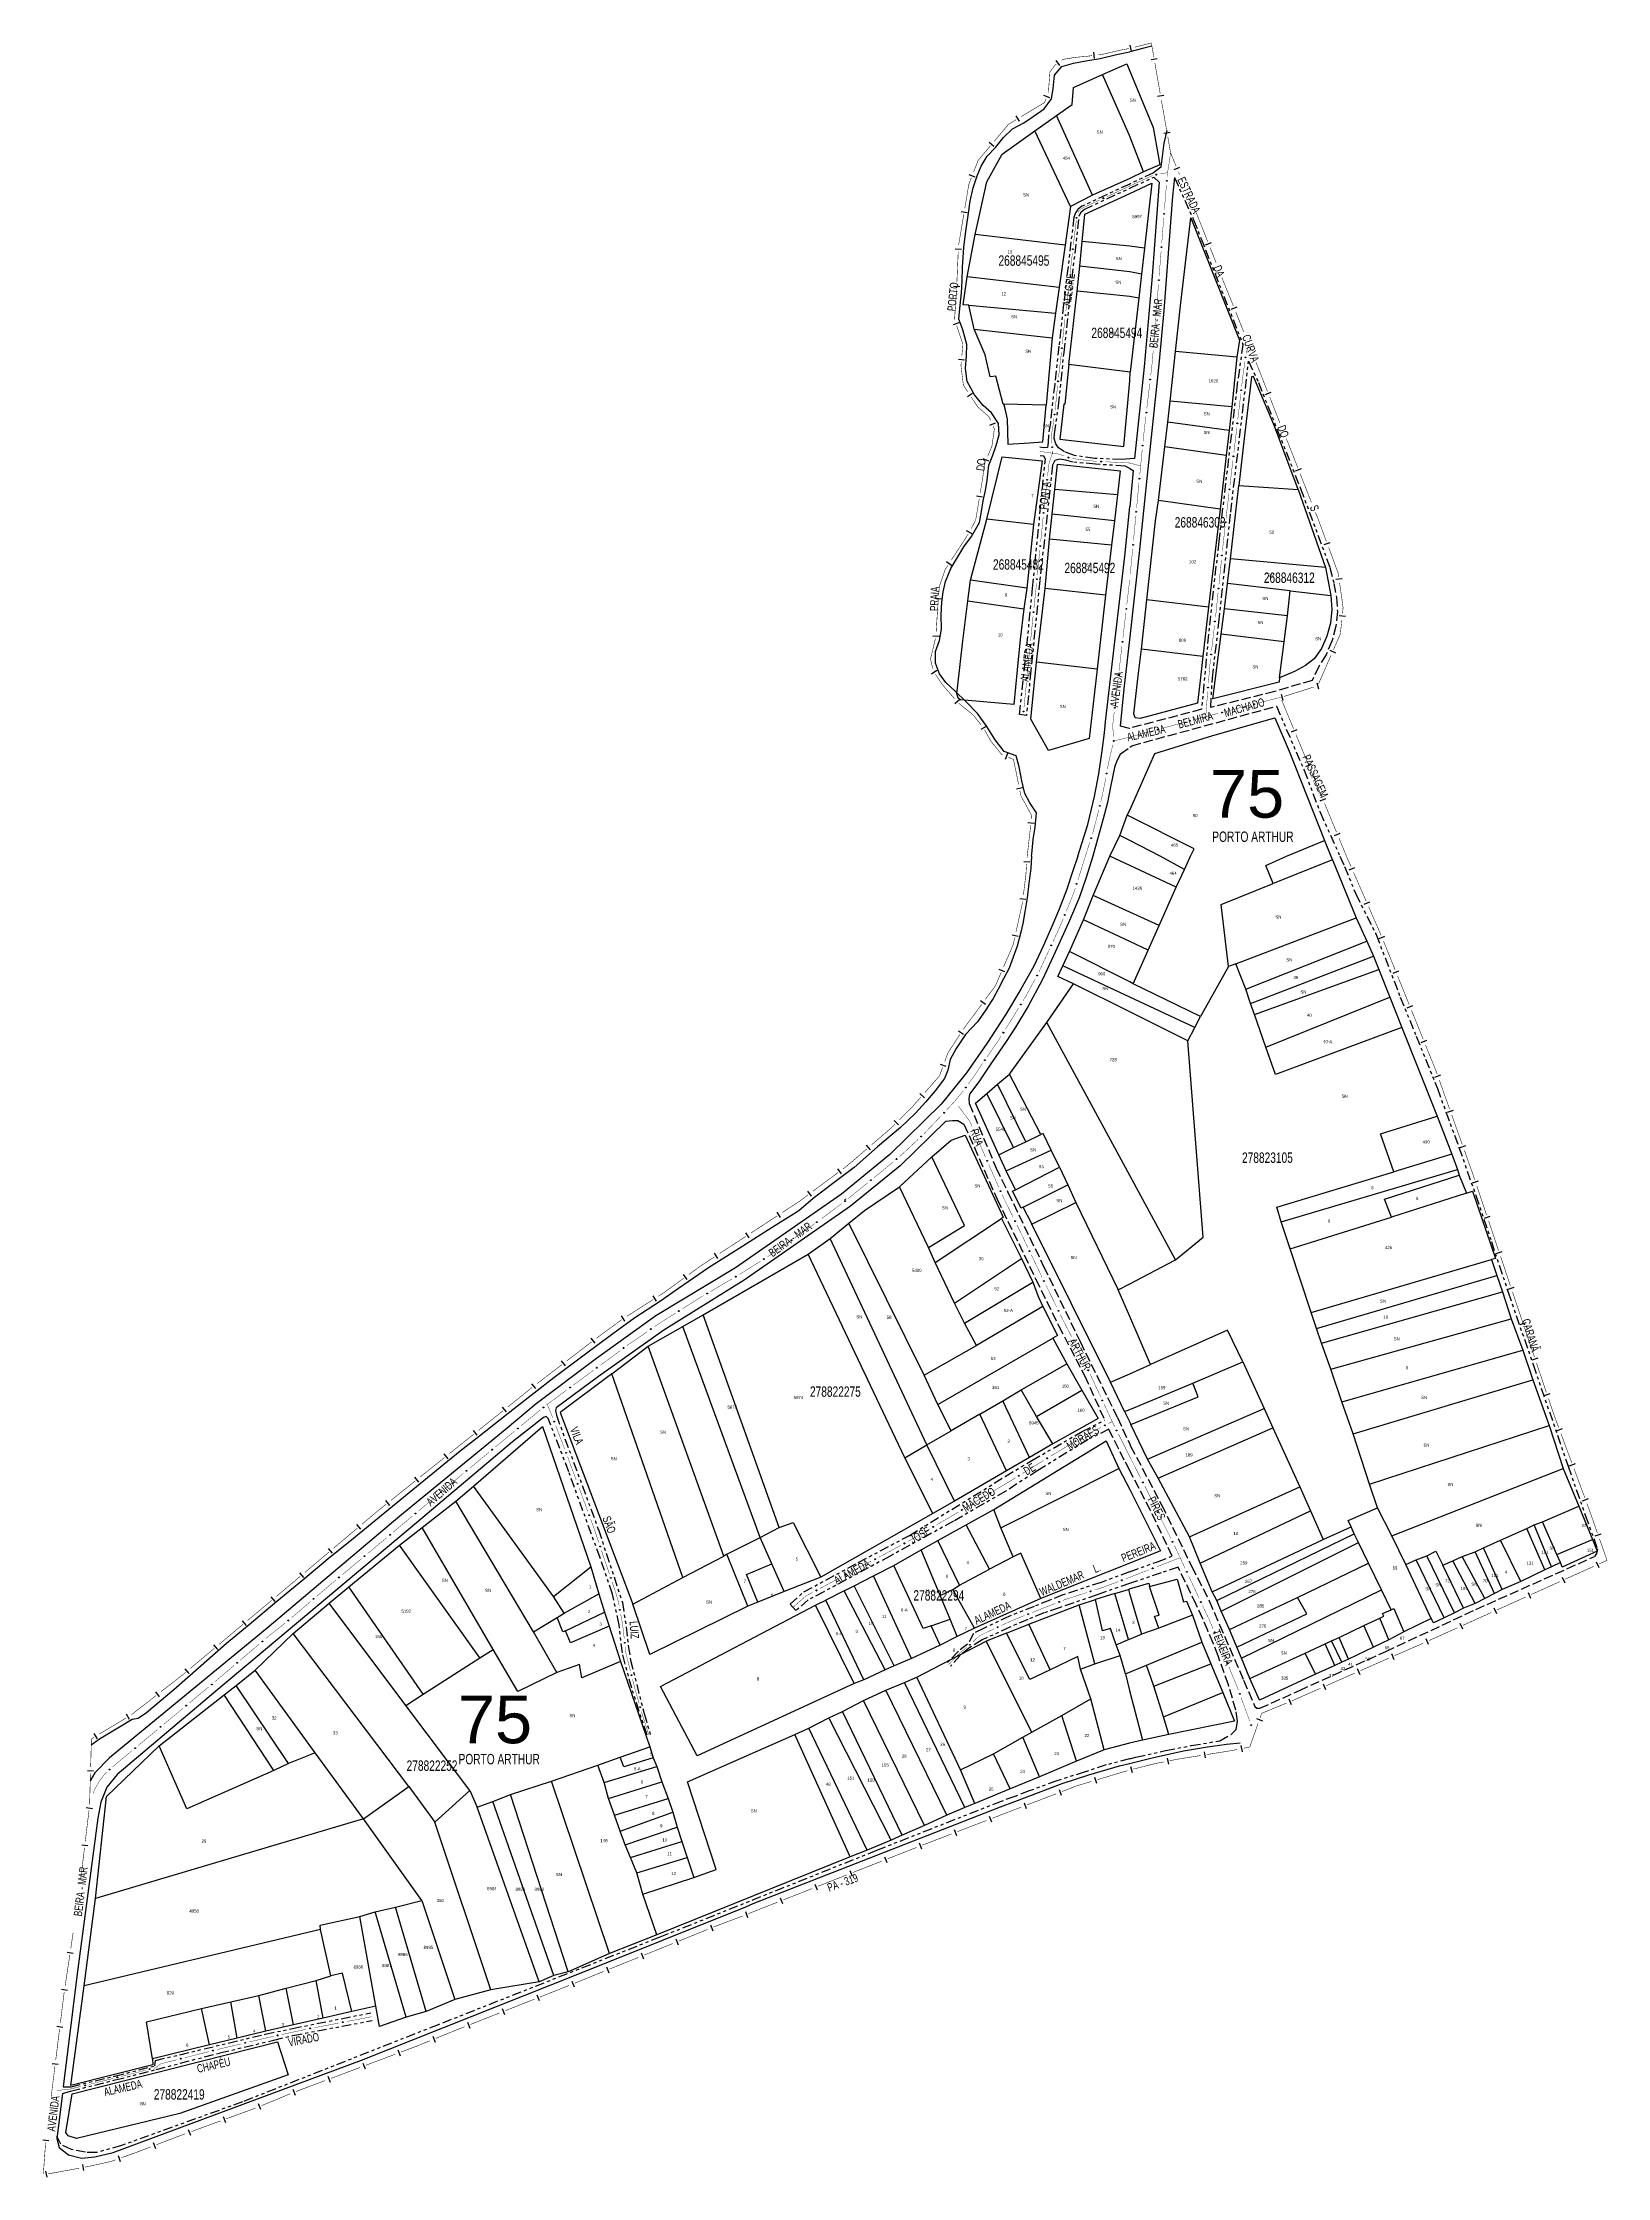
# Model space of a CAD drawing. Extents: x 205274 to 206027, y 4874968 to 4875995.
import ezdxf
from ezdxf.enums import TextEntityAlignment as Align

# ---------------------------------------------------------------- set-up
doc = ezdxf.new("R2010")
doc.units = 0
doc.header["$LTSCALE"] = 1.5
doc.header["$MEASUREMENT"] = 0
doc.linetypes.add('TRACO_11', pattern=[8, 3, -1, 3, -1])
doc.linetypes.add('TRACO_25', pattern=[8, 3, -1, 1, -1, 1, -1])
for name, color, linetype in [('CD_MALHA_LOTES', 7, 'CONTINUOUS'), ('CD_TXT_QUADRA', 255, 'CONTINUOUS'), ('HD-CURSO-PERENE', 170, 'CONTINUOUS'), ('HD-TXT-PRAIA', 7, 'CONTINUOUS'), ('LM-LIM-SETORES-BAIRROS', 250, 'CONTINUOUS'), ('LM-TXT-LSB', 7, 'CONTINUOUS'), ('RU-QUADRA', 210, 'CONTINUOUS'), ('SV-EIXO-RUA-N-PAV', 6, 'CONTINUOUS'), ('SV-EIXO-RUA-PAV', 20, 'CONTINUOUS'), ('SV-FX-DOM-EST', 20, 'CONTINUOUS'), ('SV-ROD-ESTADUAIS', 20, 'CONTINUOUS'), ('SV-RUA-NAO-PAV', 7, 'CONTINUOUS'), ('SV-RUA-PAVIM', 7, 'CONTINUOUS'), ('SV-TXT-ROD-EST', 7, 'CONTINUOUS'), ('SV-TXT-RUA-N-PAV', 7, 'CONTINUOUS'), ('SV-TXT-RUA-PAV', 7, 'CONTINUOUS'), ('Th_NmrPort', 1, 'CONTINUOUS')]:
    doc.layers.add(name, color=color, linetype=linetype)
doc.styles.add('ARIAL', font='ARIAL.SHX')
doc.styles.add('SWIS', font='swissko.ttf')

msp = doc.modelspace()

# ---------------------------------------------------------------- linework, layer by layer
at = {"layer": 'CD_MALHA_LOTES', "linetype": 'Continuous', "flags": 128}
for points in [[(205761.574291, 4875960.456733), (205769.063284, 4875965.72494), (205769.678488, 4875973.947486), (205783.670272, 4875980.136199)], [(205783.670272, 4875980.136199), (205795.374711, 4875985.284715), (205796.779462, 4875981.822484), (205808.016788, 4875954.590563), (205811.2103, 4875936.760121)], [(205803.492646, 4875933.300483), (205796.720569, 4875950.866248), (205783.670272, 4875980.136199)], [(205751.045864, 4875953.050406), (205761.574291, 4875960.456733)], [(205778.928414, 4875922.059466), (205761.574291, 4875960.456733)], [(205722.418163, 4875903.094344), (205722.98519, 4875906.080943), (205728.057464, 4875928.459016), (205735.345266, 4875941.825654), (205751.045864, 4875953.050406)], [(205768.33382, 4875916.666458), (205751.045864, 4875953.050406)], [(205811.2103, 4875936.760121), (205803.492646, 4875933.300483)], [(205773.928522, 4875899.80937), (205775.205638, 4875912.9274), (205796.778416, 4875922.913906), (205807.449996, 4875927.889631)], [(205803.492646, 4875933.300483), (205796.778545, 4875930.162102), (205778.928414, 4875922.059466)], [(205807.449996, 4875927.889631), (205803.935775, 4875896.56717)], [(205768.33382, 4875916.666458), (205765.708209, 4875898.087846)], [(205778.928414, 4875922.059466), (205768.33382, 4875916.666458)], [(205821.349789, 4875870.335856), (205826.16969, 4875911.201137)], [(205826.16969, 4875911.201137), (205837.812088, 4875882.078649), (205849.556791, 4875852.338477)], [(205718.550384, 4875882.722309), (205722.418163, 4875903.094344)], [(205765.708209, 4875898.087846), (205722.418163, 4875903.094344)], [(205765.708209, 4875898.087846), (205762.822922, 4875877.67179)], [(205772.718374, 4875887.870545), (205773.928522, 4875899.80937)], [(205803.935775, 4875896.56717), (205796.777964, 4875897.493295), (205773.928522, 4875899.80937)], [(205803.935775, 4875896.56717), (205802.540285, 4875884.129091)], [(205771.508225, 4875875.93172), (205772.718374, 4875887.870545)], [(205802.540285, 4875884.129091), (205796.777746, 4875885.217024), (205772.718374, 4875887.870545)], [(205802.540285, 4875884.129091), (205801.236043, 4875872.504305)], [(205716.662885, 4875869.357889), (205718.550384, 4875882.722309)], [(205762.822922, 4875877.67179), (205718.550384, 4875882.722309)], [(205762.822922, 4875877.67179), (205761.01988, 4875865.357513)], [(205767.536566, 4875840.520266), (205771.508225, 4875875.93172)], [(205801.236043, 4875872.504305), (205796.777535, 4875873.327592), (205771.508225, 4875875.93172)], [(205719.30043, 4875869.120019), (205716.662885, 4875869.357889)], [(205719.30043, 4875869.120019), (205761.01988, 4875865.357513)], [(205721.889066, 4875857.544999), (205719.30043, 4875869.120019)], [(205761.01988, 4875865.357513), (205759.481775, 4875853.346809)], [(205801.236043, 4875872.504305), (205797.040611, 4875836.911457)], [(205818.786484, 4875846.79552), (205821.349789, 4875870.335856)], [(205721.889066, 4875857.544999), (205759.481775, 4875853.346809)], [(205735.919951, 4875821.505898), (205732.317597, 4875835.049033), (205729.643418, 4875834.586713), (205727.144194, 4875845.170526), (205721.889066, 4875857.544999)], [(205759.481775, 4875853.346809), (205756.615033, 4875821.060723)], [(205816.3195, 4875822.921877), (205818.786484, 4875846.79552)], [(205848.311659, 4875844.055685), (205818.786484, 4875846.79552)], [(205848.311659, 4875844.055685), (205845.889767, 4875820.230708)], [(205849.556791, 4875852.338477), (205848.311659, 4875844.055685)], [(205767.536566, 4875840.520266), (205765.618697, 4875821.488563)], [(205797.040611, 4875836.911457), (205767.536566, 4875840.520266)], [(205793.983082, 4875801.198347), (205796.776814, 4875832.758946), (205797.040611, 4875836.911457)], [(205877.828883, 4875780.381328), (205866.406548, 4875810.929888), (205856.29393, 4875834.787411), (205855.341267, 4875834.662943), (205852.029254, 4875806.449811), (205849.286731, 4875782.427554)], [(205815.10646, 4875812.7959), (205816.3195, 4875822.921877)], [(205845.889767, 4875820.230708), (205816.3195, 4875822.921877)], [(205736.26013, 4875821.49858), (205735.919951, 4875821.505898)], [(205756.615033, 4875821.060723), (205736.26013, 4875821.49858)], [(205736.26013, 4875821.49858), (205737.837399, 4875814.304209), (205738.06795, 4875802.318522), (205748.504928, 4875802.862136), (205755.044523, 4875803.373182), (205756.615033, 4875821.060723)], [(205765.010592, 4875821.523053), (205763.090687, 4875804.623765)], [(205765.618697, 4875821.488563), (205765.010592, 4875821.523053)], [(205813.687026, 4875800.947023), (205815.10646, 4875812.7959)], [(205844.590174, 4875808.778317), (205815.10646, 4875812.7959)], [(205845.889767, 4875820.230708), (205844.590174, 4875808.778317)], [(205763.090687, 4875804.623765), (205793.983082, 4875801.198347)], [(205844.590174, 4875808.778317), (205843.227489, 4875796.769949)], [(205727.979435, 4875766.147897), (205735.441776, 4875796.132183)], [(205735.441776, 4875796.132183), (205754.578834, 4875794.244169)], [(205754.578834, 4875794.244169), (205750.515563, 4875763.524845)], [(205760.765472, 4875780.461323), (205762.056698, 4875792.595019)], [(205762.056698, 4875792.595019), (205792.27358, 4875789.332097)], [(205810.591867, 4875775.10985), (205813.687026, 4875800.947023)], [(205843.227489, 4875796.769949), (205813.687026, 4875800.947023)], [(205843.227489, 4875796.769949), (205840.293983, 4875770.919058)], [(205792.27358, 4875789.332097), (205790.923586, 4875777.908669)], [(205845.243637, 4875747.01336), (205849.286731, 4875782.427554)], [(205849.286731, 4875782.427554), (205877.828883, 4875780.381328)], [(205759.495643, 4875768.528699), (205760.765472, 4875780.461323)], [(205790.923586, 4875777.908669), (205760.765472, 4875780.461323)], [(205790.923586, 4875777.908669), (205789.437515, 4875765.333782)], [(205805.066231, 4875727.272474), (205809.187927, 4875765.287134), (205810.591867, 4875775.10985)], [(205840.293983, 4875770.919058), (205810.591867, 4875775.10985)], [(205840.293983, 4875770.919058), (205834.787853, 4875723.811439)], [(205877.828883, 4875780.381328), (205891.048174, 4875742.81111)], [(205720.198696, 4875736.774139), (205727.979435, 4875766.147897)], [(205750.515563, 4875763.524845), (205727.979435, 4875766.147897)], [(205750.515563, 4875763.524845), (205747.197, 4875732.970902)], [(205758.218542, 4875756.527749), (205759.495643, 4875768.528699)], [(205789.437515, 4875765.333782), (205759.495643, 4875768.528699)], [(205789.437515, 4875765.333782), (205788.053122, 4875753.690345)], [(205756.047183, 4875732.703149), (205758.218542, 4875756.527749)], [(205788.053122, 4875753.690345), (205758.218542, 4875756.527749)], [(205788.053122, 4875753.690345), (205785.192238, 4875729.62888)], [(205843.891172, 4875735.166866), (205845.243637, 4875747.01336)], [(205891.048174, 4875742.81111), (205845.243637, 4875747.01336)], [(205891.048174, 4875742.81111), (205893.539502, 4875729.405497)], [(205718.803773, 4875726.871908), (205720.198696, 4875736.774139)], [(205747.197, 4875732.970902), (205720.198696, 4875736.774139)], [(205747.197, 4875732.970902), (205745.802078, 4875723.06867)], [(205751.946939, 4875697.350397), (205756.047183, 4875732.703149)], [(205785.192238, 4875729.62888), (205756.047183, 4875732.703149)], [(205842.456606, 4875722.979385), (205843.891172, 4875735.166866)], [(205874.087247, 4875731.662806), (205843.891172, 4875735.166866)], [(205872.668253, 4875719.621765), (205874.087247, 4875731.662806)], [(205874.087247, 4875731.662806), (205893.539502, 4875729.405497)], [(205740.981903, 4875677.023196), (205715.291178, 4875679.216307), (205714.163292, 4875680.030891), (205713.536689, 4875682.224002), (205713.871379, 4875684.837179), (205716.531834, 4875707.5844), (205718.803773, 4875726.871908)], [(205718.803773, 4875726.871908), (205745.802078, 4875723.06867)], [(205745.802078, 4875723.06867), (205744.038544, 4875708.156182), (205742.621505, 4875693.651843), (205740.981903, 4875677.023196)], [(205785.192238, 4875729.62888), (205781.11497, 4875693.907274)], [(205802.429171, 4875703.610556), (205805.066231, 4875727.272474)], [(205834.787853, 4875723.811439), (205805.066231, 4875727.272474)], [(205834.787853, 4875723.811439), (205831.991342, 4875700.011956)], [(205840.83007, 4875710.824736), (205842.456606, 4875722.979385)], [(205872.668253, 4875719.621765), (205842.456606, 4875722.979385)], [(205893.539502, 4875729.405497), (205894.10469, 4875722.613213), (205893.350084, 4875716.050652), (205891.716138, 4875709.828291), (205889.018793, 4875703.946865), (205885.579768, 4875698.982283), (205881.433067, 4875695.647884), (205876.055476, 4875692.855502), (205868.936524, 4875689.859522)], [(205871.197834, 4875707.144351), (205872.668253, 4875719.621765)], [(205836.813827, 4875679.752496), (205840.83007, 4875710.824736)], [(205871.197834, 4875707.144351), (205840.83007, 4875710.824736)], [(205829.34945, 4875677.641821), (205801.775681, 4875670.264242), (205799.423511, 4875670.482047), (205798.844752, 4875672.424363), (205801.071696, 4875692.070013), (205802.429171, 4875703.610556)], [(205831.991342, 4875700.011956), (205802.429171, 4875703.610556)], [(205831.991342, 4875700.011956), (205830.633867, 4875688.471413), (205829.34945, 4875677.641821)], [(205868.936524, 4875689.859522), (205871.197834, 4875707.144351)], [(205749.238636, 4875669.902227), (205751.946939, 4875697.350397)], [(205781.11497, 4875693.907274), (205751.946939, 4875697.350397)], [(205781.11497, 4875693.907274), (205777.34873, 4875660.661548)], [(205868.936524, 4875689.859522), (205868.646439, 4875687.642195)], [(205868.646439, 4875687.642195), (205836.813827, 4875679.752496)], [(205757.64, 4875654.88), (205749.238636, 4875669.902227)], [(205808.810709, 4875653.353314), (205836.84446, 4875662.099893), (205866.669861, 4875670.555057), (205873.507454, 4875654.53845), (205890.552587, 4875611.45362)], [(205777.34873, 4875660.661548), (205757.64, 4875654.88)], [(205795.580647, 4875623.665102), (205796.784034, 4875626.090296), (205808.810709, 4875653.353314)], [(205791.997494, 4875613.892869), (205795.580647, 4875623.665102)], [(205827.831449, 4875607.504092), (205796.772749, 4875623.067564), (205795.580647, 4875623.665102)], [(205787.259369, 4875603.948868), (205791.997494, 4875613.892869)], [(205823.156891, 4875597.586662), (205811.405103, 4875603.920847), (205796.772749, 4875611.439178), (205791.997494, 4875613.892869)], [(205825.972423, 4875603.920561), (205827.831449, 4875607.504092)], [(205862.268308, 4875599.422878), (205872.292121, 4875603.874724), (205890.552587, 4875611.45362)], [(205890.552587, 4875611.45362), (205893.566638, 4875603.919234), (205894.39071, 4875602.139711)], [(205779.240972, 4875584.941469), (205787.259369, 4875603.948868)], [(205819.117214, 4875589.01765), (205796.772749, 4875599.490189), (205787.259369, 4875603.948868)], [(205819.117214, 4875589.01765), (205823.156891, 4875597.586662)], [(205823.156891, 4875597.586662), (205825.972423, 4875603.920561)], [(205865.818327, 4875590.731452), (205862.268308, 4875599.422878)], [(205894.39071, 4875602.139711), (205865.818327, 4875590.731452)], [(205894.39071, 4875602.139711), (205905.847853, 4875574.205501)], [(205810.915446, 4875570.533068), (205819.117214, 4875589.01765)], [(205840.784572, 4875580.754674), (205865.818327, 4875590.731452)], [(205774.615533, 4875573.345079), (205779.240972, 4875584.941469)], [(205810.915446, 4875570.533068), (205796.772749, 4875576.966659), (205779.240972, 4875584.941469)], [(205844.334591, 4875550.885548), (205840.784572, 4875580.754674)], [(205767.751622, 4875558.017366), (205774.615533, 4875573.345079)], [(205805.651624, 4875558.720073), (205796.772749, 4875562.9049), (205774.615533, 4875573.345079)], [(205805.651624, 4875558.720073), (205810.915446, 4875570.533068)], [(205847.823403, 4875552.109693), (205905.847853, 4875574.205501)], [(205905.847853, 4875574.205501), (205910.866845, 4875563.004579)], [(205764.562014, 4875551.116594), (205767.751622, 4875558.017366)], [(205798.429172, 4875542.561366), (205796.771664, 4875543.396454), (205767.751622, 4875558.017366)], [(205798.429172, 4875542.561366), (205805.651624, 4875558.720073)], [(205852.719981, 4875539.990662), (205910.866845, 4875563.004579)], [(205854.923441, 4875533.013038), (205914.049621, 4875555.782126)], [(205910.866845, 4875563.004579), (205914.049621, 4875555.782126)], [(205914.049621, 4875555.782126), (205916.742739, 4875549.477782)], [(205762.205683, 4875546.026641), (205764.562014, 4875551.116594)], [(205769.780174, 4875542.47188), (205762.205683, 4875546.026641)], [(205828.053469, 4875521.444873), (205796.771532, 4875536.063984), (205764.562014, 4875551.116594)], [(205844.334591, 4875550.885548), (205830.869001, 4875526.831109)], [(205847.823403, 4875552.109693), (205844.334591, 4875550.885548)], [(205852.719981, 4875539.990662), (205847.823403, 4875552.109693)], [(205856.882072, 4875527.68801), (205916.742739, 4875549.477782)], [(205916.742739, 4875549.477782), (205921.945353, 4875536.134607)], [(205756.824658, 4875523.887246), (205769.780174, 4875542.47188)], [(205824.748279, 4875515.079321), (205796.771406, 4875529.02119), (205769.780174, 4875542.47188)], [(205830.869001, 4875526.831109), (205798.429172, 4875542.561366)], [(205854.923441, 4875533.013038), (205852.719981, 4875539.990662)], [(205862.268308, 4875512.01896), (205921.945353, 4875536.134607)], [(205921.945353, 4875536.134607), (205927.821247, 4875521.444873)], [(205828.053469, 4875521.444873), (205830.869001, 4875526.831109)], [(205856.882072, 4875527.68801), (205854.923441, 4875533.013038)], [(205862.268308, 4875512.01896), (205856.882072, 4875527.68801)], [(205738.98693, 4875499.084941), (205756.824658, 4875523.887246)], [(205818.749971, 4875409.619272), (205796.769992, 4875450.177931), (205756.824658, 4875523.887246)], [(205824.748279, 4875515.079321), (205828.053469, 4875521.444873)], [(205832.093146, 4875420.636572), (205824.748279, 4875515.079321)], [(205927.821247, 4875521.444873), (205866.920057, 4875498.859407)], [(205927.821247, 4875521.444873), (205944.714441, 4875478.844644)], [(205866.920057, 4875498.859407), (205862.268308, 4875512.01896)], [(205727.943484, 4875489.743118), (205733.184367, 4875494.278834)], [(205733.184367, 4875494.278834), (205738.98693, 4875499.084941)], [(205746.792927, 4875466.459879), (205733.184367, 4875494.278834)], [(205753.998462, 4875470.062646), (205738.98693, 4875499.084941)], [(205722.521802, 4875485.05093), (205727.943484, 4875489.743118)], [(205733.774619, 4875460.165162), (205722.521802, 4875485.05093)], [(205740.788314, 4875463.657726), (205727.943484, 4875489.743118)], [(205917.416018, 4875470.275632), (205944.714441, 4875478.844644)], [(205944.714441, 4875478.844644), (205951.814479, 4875460.604891)], [(205701.556475, 4875459.298851), (205710.825328, 4875467.192773), (205717.599651, 4875469.594657)], [(205717.599651, 4875469.594657), (205735.955362, 4875430.195745)], [(205733.774619, 4875460.165162), (205740.788314, 4875463.657726)], [(205740.788314, 4875463.657726), (205746.792927, 4875466.459879)], [(205746.792927, 4875466.459879), (205753.998462, 4875470.062646)], [(205755.199384, 4875470.462954), (205753.998462, 4875470.062646)], [(205759.002306, 4875462.456804), (205755.199384, 4875470.462954)], [(205923.903984, 4875452.097086), (205917.416018, 4875470.275632)], [(205685.923175, 4875444.77374), (205701.556475, 4875459.298851)], [(205717.266265, 4875426.177451), (205701.556475, 4875459.298851)], [(205737.395078, 4875452.56775), (205733.774619, 4875460.165162)], [(205737.395078, 4875452.56775), (205759.002306, 4875462.456804)], [(205741.754715, 4875443.419198), (205737.395078, 4875452.56775)], [(205741.754715, 4875443.419198), (205763.005381, 4875454.2505)], [(205763.005381, 4875454.2505), (205759.002306, 4875462.456804)], [(205763.005381, 4875454.2505), (205767.008456, 4875445.844042)], [(205869.613175, 4875427.981439), (205954.630012, 4875453.076402)], [(205951.814479, 4875460.604891), (205923.903984, 4875452.097086)], [(205951.814479, 4875460.604891), (205954.630012, 4875453.076402)], [(205954.630012, 4875453.076402), (205955.425706, 4875450.383284)], [(205661.527708, 4875427.248288), (205669.092421, 4875433.434809), (205685.923175, 4875444.77374)], [(205699.87363, 4875415.541667), (205685.923175, 4875444.77374)], [(205740.383012, 4875442.703174), (205741.754715, 4875443.419198)], [(205744.500385, 4875434.527202), (205740.383012, 4875442.703174)], [(205745.49389, 4875435.033669), (205767.008456, 4875445.844042)], [(205767.008456, 4875445.844042), (205770.911454, 4875437.337507)], [(205867.53213, 4875435.081477), (205923.903984, 4875452.097086)], [(205919.497064, 4875438.876325), (205955.425706, 4875450.383284)], [(205955.425706, 4875450.383284), (205958.914517, 4875441.814272)], [(205958.914517, 4875441.814272), (205961.73005, 4875442.793588)], [(205961.73005, 4875442.793588), (205972.808558, 4875410.292551)], [(205745.49389, 4875435.033669), (205744.500385, 4875434.527202)], [(205749.64073, 4875426.95269), (205745.49389, 4875435.033669)], [(205749.65987, 4875426.914234), (205770.911454, 4875437.337507)], [(205770.911454, 4875437.337507), (205791.277099, 4875395.205142)], [(205869.613175, 4875427.981439), (205867.53213, 4875435.081477)], [(205922.802254, 4875430.184899), (205919.497064, 4875438.876325)], [(205958.914517, 4875441.814272), (205922.802254, 4875430.184899)], [(205652.578302, 4875419.966109), (205661.527708, 4875427.248288)], [(205697.871601, 4875354.104375), (205661.527708, 4875427.248288)], [(205699.87363, 4875415.541667), (205717.266265, 4875426.177451)], [(205703.126929, 4875408.409436), (205735.10435, 4875429.638179)], [(205735.955362, 4875430.195745), (205735.10435, 4875429.638179)], [(205735.10435, 4875429.638179), (205744.758457, 4875410.327434)], [(205749.65987, 4875426.914234), (205749.64073, 4875426.95269)], [(205787.565632, 4875350.741599), (205749.65987, 4875426.914234)], [(205873.958888, 4875414.9443), (205869.613175, 4875427.981439)], [(205873.958888, 4875414.9443), (205922.802254, 4875430.184899)], [(205591.512889, 4875383.135315), (205642.102006, 4875412.422225)], [(205642.102006, 4875412.422225), (205652.578302, 4875419.966109)], [(205688.612212, 4875314.439158), (205642.102006, 4875412.422225)], [(205699.122869, 4875320.570375), (205652.578302, 4875419.966109)], [(205703.126929, 4875408.409436), (205699.87363, 4875415.541667)], [(205818.749971, 4875409.619272), (205832.093146, 4875420.636572)], [(205884.119288, 4875384.340687), (205873.958888, 4875414.9443)], [(205712.511444, 4875388.889645), (205703.126929, 4875408.409436)], [(205712.511444, 4875388.889645), (205744.758457, 4875410.327434)], [(205744.758457, 4875410.327434), (205750.104039, 4875398.971373)], [(205791.277099, 4875395.205142), (205796.769058, 4875398.086596), (205818.749971, 4875409.619272)], [(205884.119288, 4875384.340687), (205970.972341, 4875409.802893)], [(205886.689991, 4875376.689784), (205973.42063, 4875402.090783)], [(205972.808558, 4875410.292551), (205970.972341, 4875409.802893)], [(205970.972341, 4875409.802893), (205973.42063, 4875402.090783)], [(205973.42063, 4875402.090783), (205976.236162, 4875394.256258)], [(205717.266265, 4875379.254876), (205750.104039, 4875398.971373)], [(205750.104039, 4875398.971373), (205752.845982, 4875391.762967), (205754.995793, 4875387.156575)], [(205806.753354, 4875359.306932), (205796.768778, 4875382.466824), (205791.277099, 4875395.205142)], [(205889.13828, 4875369.589746), (205976.236162, 4875394.256258)], [(205976.236162, 4875394.256258), (205980.398254, 4875381.219119)], [(205581.652784, 4875377.525533), (205591.512889, 4875383.135315)], [(205628.050808, 4875280.780031), (205591.512889, 4875383.135315)], [(205717.266265, 4875379.254876), (205712.511444, 4875388.889645)], [(205754.995793, 4875387.156575), (205723.022101, 4875368.493965)], [(205754.995793, 4875387.156575), (205762.001518, 4875373.236662)], [(205886.689991, 4875376.689784), (205884.119288, 4875384.340687)], [(205893.5452, 4875357.103472), (205980.398254, 4875381.219119)], [(205980.398254, 4875381.219119), (205986.029318, 4875366.162141)], [(205565.003747, 4875368.058702), (205581.652784, 4875377.525533)], [(205618.916547, 4875276.02521), (205581.652784, 4875377.525533)], [(205704.440761, 4875339.965039), (205759.711354, 4875371.949329)], [(205723.022101, 4875368.493965), (205717.266265, 4875379.254876)], [(205762.001518, 4875373.236662), (205759.711354, 4875371.949329)], [(205759.711354, 4875371.949329), (205766.478641, 4875359.603095)], [(205843.844933, 4875375.832883), (205806.753354, 4875359.306932)], [(205851.312215, 4875360.531077), (205843.844933, 4875375.832883)], [(205889.13828, 4875369.589746), (205886.689991, 4875376.689784)], [(205547.461037, 4875354.864452), (205565.003747, 4875368.058702)], [(205601.398785, 4875267.016075), (205565.003747, 4875368.058702)], [(205697.871601, 4875354.104375), (205723.022101, 4875368.493965)], [(205827.196568, 4875350.248263), (205851.312215, 4875360.531077)], [(205851.312215, 4875360.531077), (205861.472614, 4875338.068025)], [(205893.5452, 4875357.103472), (205889.13828, 4875369.589746)], [(205898.931436, 4875341.312008), (205986.029318, 4875366.162141)], [(205986.029318, 4875366.162141), (205990.803482, 4875351.900858)], [(205547.461037, 4875354.864452), (205522.68802, 4875336.215625)], [(205581.62874, 4875256.755672), (205547.461037, 4875354.864452)], [(205704.440761, 4875339.965039), (205697.871601, 4875354.104375)], [(205744.543922, 4875347.097271), (205766.478641, 4875359.603095)], [(205766.478641, 4875359.603095), (205773.738568, 4875346.953752)], [(205787.565632, 4875350.741599), (205796.768283, 4875354.849631), (205806.753354, 4875359.306932)], [(205794.299349, 4875336.600793), (205787.565632, 4875350.741599)], [(205794.299349, 4875336.600793), (205796.767974, 4875337.624907), (205827.196568, 4875350.248263)], [(205829.767271, 4875343.699089), (205827.196568, 4875350.248263)], [(205898.931436, 4875341.312008), (205893.5452, 4875357.103472)], [(205904.317672, 4875325.887787), (205990.803482, 4875351.900858)], [(205990.803482, 4875351.900858), (205998.638007, 4875329.866256)], [(205710.884795, 4875327.327225), (205704.440761, 4875339.965039)], [(205724.64875, 4875335.460472), (205735.659915, 4875341.841942)], [(205735.659915, 4875341.841942), (205744.543922, 4875347.097271)], [(205748.4839, 4875314.566899), (205735.659915, 4875341.841942)], [(205751.988971, 4875334.209203), (205744.543922, 4875347.097271)], [(205751.988971, 4875334.209203), (205773.738568, 4875346.953752)], [(205773.738568, 4875346.953752), (205781.585389, 4875333.281832)], [(205797.327442, 4875330.478329), (205829.767271, 4875343.699089)], [(205904.317672, 4875325.887787), (205898.931436, 4875341.312008)], [(205480.899918, 4875300.747752), (205514.215778, 4875329.42516)], [(205514.215778, 4875329.42516), (205537.441659, 4875261.859109)], [(205522.68802, 4875336.215625), (205557.604382, 4875243.992731)], [(205724.64875, 4875335.460472), (205710.884795, 4875327.327225)], [(205737.474182, 4875308.182939), (205724.64875, 4875335.460472)], [(205759.777263, 4875321.115506), (205751.988971, 4875334.209203)], [(205781.585389, 4875333.281832), (205759.777263, 4875321.115506)], [(205794.299349, 4875336.600793), (205796.767866, 4875331.609728), (205797.327442, 4875330.478329)], [(205805.406796, 4875313.707549), (205797.327442, 4875330.478329)], [(205805.406796, 4875313.707549), (205861.472614, 4875338.068025)], [(205861.472614, 4875338.068025), (205865.634706, 4875328.764526)], [(205912.274612, 4875301.649725), (205998.638007, 4875329.866256)], [(205998.638007, 4875329.866256), (206005.493216, 4875309.239421)], [(205688.612212, 4875314.439158), (205699.122869, 4875320.570375)], [(205699.122869, 4875320.570375), (205710.884795, 4875327.327225)], [(205712.429557, 4875293.469393), (205699.122869, 4875320.570375)], [(205731.323453, 4875289.43233), (205785.497825, 4875322.519994)], [(205759.777263, 4875321.115506), (205748.4839, 4875314.566899)], [(205785.497825, 4875322.519994), (205791.597998, 4875309.294161)], [(205810.425788, 4875304.526465), (205865.634706, 4875328.764526)], [(205865.634706, 4875328.764526), (205878.671845, 4875300.425581)], [(205912.274612, 4875301.649725), (205904.317672, 4875325.887787)], [(205702.007571, 4875287.554233), (205688.612212, 4875314.439158)], [(205734.801284, 4875280.686507), (205791.597998, 4875309.294161)], [(205748.4839, 4875314.566899), (205737.474182, 4875308.182939)], [(205791.597998, 4875309.294161), (205796.767283, 4875299.057877), (205811.615565, 4875269.655118)], [(205810.425788, 4875304.526465), (205805.406796, 4875313.707549)], [(205922.924669, 4875276.860799), (206005.493216, 4875309.239421)], [(206005.493216, 4875309.239421), (206013.021705, 4875291.18329)], [(205472.429741, 4875293.456849), (205480.899918, 4875300.747752)], [(205519.380678, 4875247.586774), (205480.899918, 4875300.747752)], [(205737.474182, 4875308.182939), (205712.429557, 4875293.469393)], [(205825.60518, 4875276.309934), (205810.425788, 4875304.526465)], [(205825.60518, 4875276.309934), (205878.671845, 4875300.425581)], [(205878.671845, 4875300.425581), (205883.813252, 4875288.918623)], [(205916.008252, 4875290.326389), (205912.274612, 4875301.649725)], [(205456.239127, 4875280.829363), (205472.429741, 4875293.456849)], [(205509.811194, 4875230.680685), (205472.429741, 4875293.456849)], [(205712.429557, 4875293.469393), (205702.007571, 4875287.554233)], [(205718.091698, 4875282.089768), (205731.323453, 4875289.43233)], [(205734.801284, 4875280.686507), (205731.323453, 4875289.43233)], [(205830.746587, 4875263.640038), (205883.813252, 4875288.918623)], [(205883.813252, 4875288.918623), (205889.933974, 4875275.08579)], [(205901.93059, 4875284.205666), (205916.008252, 4875290.326389)], [(205922.924669, 4875276.860799), (205916.008252, 4875290.326389)], [(205995.394024, 4875283.593594), (206013.021705, 4875291.18329)], [(206013.021705, 4875291.18329), (206019.509671, 4875275.024582)], [(205445.288981, 4875272.294003), (205456.239127, 4875280.829363)], [(205490.353242, 4875222.068149), (205456.239127, 4875280.829363)], [(205618.916547, 4875276.02521), (205628.050808, 4875280.780031)], [(205628.050808, 4875280.780031), (205634.807659, 4875283.282568)], [(205634.807659, 4875283.282568), (205648.071107, 4875257.005926)], [(205702.007571, 4875287.554233), (205648.071107, 4875257.005926)], [(205704.421328, 4875274.591841), (205718.091698, 4875282.089768)], [(205729.320648, 4875260.708704), (205718.091698, 4875282.089768)], [(205740.63551, 4875266.719724), (205734.801284, 4875280.686507)], [(205838.642319, 4875245.645114), (205904.868537, 4875277.7177)], [(205889.933974, 4875275.08579), (205903.399564, 4875281.206512)], [(205903.399564, 4875281.206512), (205901.93059, 4875284.205666)], [(205904.868537, 4875277.7177), (205903.399564, 4875281.206512)], [(205906.827168, 4875273.678023), (205904.868537, 4875277.7177)], [(205975.318054, 4875274.779753), (205987.926742, 4875280.410818)], [(205987.926742, 4875280.410818), (205991.476762, 4875282.12462)], [(205996.556961, 4875260.457263), (205987.926742, 4875280.410818)], [(205991.476762, 4875282.12462), (205995.394024, 4875283.593594)], [(205999.739737, 4875261.926236), (205991.476762, 4875282.12462)], [(206002.371648, 4875267.80213), (205995.394024, 4875283.593594)], [(205420.971042, 4875252.255008), (205445.288981, 4875272.294003)], [(205484.053332, 4875218.080863), (205445.288981, 4875272.294003)], [(205602.900308, 4875268.01709), (205601.398785, 4875267.016075)], [(205602.900308, 4875268.01709), (205618.916547, 4875276.02521)], [(205612.910457, 4875242.991717), (205602.900308, 4875268.01709)], [(205624.523258, 4875263.387632), (205618.916547, 4875276.02521)], [(205683.245576, 4875262.509377), (205696.360699, 4875270.170746)], [(205696.360699, 4875270.170746), (205704.421328, 4875274.591841)], [(205705.541758, 4875248.156279), (205696.360699, 4875270.170746)], [(205714.823481, 4875253.106531), (205704.421328, 4875274.591841)], [(205744.348199, 4875268.487671), (205740.63551, 4875266.719724)], [(205754.075669, 4875246.669226), (205744.348199, 4875268.487671)], [(205811.615565, 4875269.655118), (205796.766649, 4875263.723311), (205754.075669, 4875246.669226)], [(205830.746587, 4875263.640038), (205825.60518, 4875276.309934)], [(205836.438859, 4875249.92962), (205889.933974, 4875275.08579)], [(205840.845779, 4875240.626121), (205906.827168, 4875273.678023)], [(205911.662539, 4875263.640038), (205906.827168, 4875273.678023)], [(205929.657464, 4875263.027966), (205922.924669, 4875276.860799)], [(205939.756656, 4875267.190057), (205944.163576, 4875269.393518)], [(205944.163576, 4875269.393518), (205947.468766, 4875262.783137)], [(205956.772265, 4875266.822814), (205963.015402, 4875269.148689)], [(205963.015402, 4875269.148689), (205967.055079, 4875270.984905)], [(205972.441314, 4875249.133926), (205963.015402, 4875269.148689)], [(205967.055079, 4875270.984905), (205975.318054, 4875274.779753)], [(205975.991333, 4875250.970143), (205967.055079, 4875270.984905)], [(205985.050003, 4875254.887405), (205975.318054, 4875274.779753)], [(206002.371648, 4875267.80213), (206019.509671, 4875275.024582)], [(206004.146657, 4875264.007282), (206002.371648, 4875267.80213)], [(206021.835545, 4875269.515932), (206005.003558, 4875261.803822)], [(206019.509671, 4875275.024582), (206021.835545, 4875269.515932)], [(205519.380678, 4875247.586774), (205537.441659, 4875261.859109)], [(205537.441659, 4875261.859109), (205541.229415, 4875248.923284)], [(205581.62874, 4875256.755672), (205601.398785, 4875267.016075)], [(205612.355463, 4875258.16892), (205624.523258, 4875263.387632)], [(205617.807362, 4875244.91634), (205612.355463, 4875258.16892)], [(205630.428219, 4875249.998821), (205624.523258, 4875263.387632)], [(205664.146111, 4875252.798718), (205673.541913, 4875257.526399)], [(205673.541913, 4875257.526399), (205683.245576, 4875262.509377)], [(205691.75177, 4875217.747587), (205673.541913, 4875257.526399)], [(205697.409201, 4875232.244754), (205683.245576, 4875262.509377)], [(205714.823481, 4875253.106531), (205729.320648, 4875260.708704)], [(205740.63551, 4875266.719724), (205729.320648, 4875260.708704)], [(205836.438859, 4875249.92962), (205830.746587, 4875263.640038)], [(205877.570115, 4875247.175295), (205911.662539, 4875263.640038)], [(205917.905676, 4875250.786521), (205911.662539, 4875263.640038)], [(205929.657464, 4875263.027966), (205934.737663, 4875265.231426)], [(205941.898909, 4875237.014895), (205929.657464, 4875263.027966)], [(205934.737663, 4875265.231426), (205939.756656, 4875267.190057)], [(205948.080839, 4875237.382139), (205934.737663, 4875265.231426)], [(205953.099831, 4875239.708013), (205939.756656, 4875267.190057)], [(205947.468766, 4875262.783137), (205952.24293, 4875264.741768)], [(205957.506751, 4875242.033888), (205947.468766, 4875262.783137)], [(205952.24293, 4875264.741768), (205956.772265, 4875266.822814)], [(205963.015402, 4875244.237348), (205952.24293, 4875264.741768)], [(205967.789565, 4875246.685637), (205956.772265, 4875266.822814)], [(205996.556961, 4875260.457263), (205985.050003, 4875254.887405)], [(205999.739737, 4875261.926236), (205996.556961, 4875260.457263)], [(206004.146657, 4875264.007282), (205999.739737, 4875261.926236)], [(206005.003558, 4875261.803822), (206004.146657, 4875264.007282)], [(205411.518126, 4875244.458094), (205420.971042, 4875252.255008)], [(205456.780301, 4875200.6963), (205420.971042, 4875252.255008)], [(205524.643895, 4875239.612203), (205519.380678, 4875247.586774)], [(205524.643895, 4875239.612203), (205541.229415, 4875248.923284)], [(205541.229415, 4875248.923284), (205544.069439, 4875240.141289)], [(205557.604382, 4875243.992731), (205581.62874, 4875256.755672)], [(205630.428219, 4875249.998821), (205617.807362, 4875244.91634)], [(205648.071107, 4875257.005926), (205630.428219, 4875249.998821)], [(205659.350469, 4875250.367347), (205650.537643, 4875245.899281)], [(205659.350469, 4875250.367347), (205664.146111, 4875252.798718)], [(205679.02255, 4875212.26695), (205659.350469, 4875250.367347)], [(205683.442418, 4875214.211692), (205664.146111, 4875252.798718)], [(205705.541758, 4875248.156279), (205711.729573, 4875250.984994)], [(205710.315215, 4875236.664622), (205705.541758, 4875248.156279)], [(205711.729573, 4875250.984994), (205714.823481, 4875253.106531)], [(205722.122373, 4875232.353008), (205711.729573, 4875250.984994)], [(205789.625407, 4875249.030421), (205780.302885, 4875246.127022)], [(205789.625407, 4875249.030421), (205796.20041, 4875251.078135)], [(205796.225808, 4875226.907381), (205789.625407, 4875249.030421)], [(205796.20041, 4875251.078135), (205796.766426, 4875251.245302), (205806.000833, 4875253.97259)], [(205796.20041, 4875251.078135), (205796.766387, 4875249.099277), (205802.386752, 4875229.448472)], [(205806.000833, 4875253.97259), (205806.258981, 4875252.423698)], [(205806.258981, 4875252.423698), (205819.553635, 4875255.908705), (205822.651418, 4875245.066463), (205824.20031, 4875245.453686), (205827.039945, 4875238.612747)], [(205810.776582, 4875232.417181), (205808.711393, 4875238.09645), (205810.905656, 4875238.612747), (205806.258981, 4875252.423698)], [(205838.642319, 4875245.645114), (205836.438859, 4875249.92962)], [(205844.763042, 4875231.751074), (205877.570115, 4875247.175295)], [(205850.516521, 4875217.918241), (205917.905676, 4875250.786521)], [(205881.977035, 4875239.34077), (205877.570115, 4875247.175295)], [(205922.557425, 4875241.176986), (205917.905676, 4875250.786521)], [(205972.441314, 4875249.133926), (205967.789565, 4875246.685637)], [(205975.991333, 4875250.970143), (205972.441314, 4875249.133926)], [(205985.050003, 4875254.887405), (205975.991333, 4875250.970143)], [(205394.212622, 4875229.899414), (205411.518126, 4875244.458094)], [(205448.327256, 4875195.114101), (205411.518126, 4875244.458094)], [(205509.811194, 4875230.680685), (205521.294575, 4875237.538815)], [(205521.294575, 4875237.538815), (205524.643895, 4875239.612203)], [(205524.005929, 4875230.680685), (205521.294575, 4875237.538815)], [(205525.28186, 4875231.159159), (205544.069439, 4875240.141289)], [(205544.069439, 4875240.141289), (205546.288722, 4875233.278762)], [(205565.862755, 4875219.718119), (205557.604382, 4875243.992731)], [(205612.910457, 4875242.991717), (205565.862755, 4875219.718119)], [(205570.912578, 4875204.311188), (205645.599391, 4875243.395608)], [(205617.807362, 4875244.91634), (205612.910457, 4875242.991717)], [(205645.599391, 4875243.395608), (205650.537643, 4875245.899281)], [(205664.171793, 4875205.725546), (205645.599391, 4875243.395608)], [(205668.768456, 4875207.493493), (205650.537643, 4875245.899281)], [(205701.298684, 4875233.482317), (205710.315215, 4875236.664622)], [(205713.674315, 4875228.35527), (205710.315215, 4875236.664622)], [(205754.075669, 4875246.669226), (205722.122373, 4875232.353008)], [(205748.199348, 4875234.341336), (205772.470966, 4875243.687854)], [(205772.470966, 4875243.687854), (205780.302885, 4875246.127022)], [(205780.058865, 4875215.164546), (205772.470966, 4875243.687854)], [(205783.640974, 4875231.146264), (205780.302885, 4875246.127022)], [(205827.039945, 4875238.612747), (205810.776582, 4875232.417181)], [(205827.039945, 4875238.612747), (205831.557546, 4875225.640779)], [(205840.845779, 4875240.626121), (205838.642319, 4875245.645114)], [(205844.763042, 4875231.751074), (205840.845779, 4875240.626121)], [(205848.313061, 4875223.182062), (205881.977035, 4875239.34077)], [(205909.520286, 4875233.709705), (205917.17119, 4875237.259724)], [(205917.17119, 4875237.259724), (205919.129821, 4875238.116625), (205918.517749, 4875239.463184), (205922.557425, 4875241.176986)], [(205921.57811, 4875226.732081), (205917.17119, 4875237.259724)], [(205922.557425, 4875241.176986), (205923.903984, 4875241.789059)], [(205923.903984, 4875241.789059), (205928.800562, 4875230.649344)], [(205941.898909, 4875237.014895), (205928.800562, 4875230.649344)], [(205943.061846, 4875234.933849), (205941.898909, 4875237.014895)], [(205948.080839, 4875237.382139), (205943.061846, 4875234.933849)], [(205953.099831, 4875239.708013), (205948.080839, 4875237.382139)], [(205957.506751, 4875242.033888), (205953.099831, 4875239.708013)], [(205963.015402, 4875244.237348), (205957.506751, 4875242.033888)], [(205967.789565, 4875246.685637), (205963.015402, 4875244.237348)], [(205375.9244, 4875212.245353), (205394.212622, 4875229.899414)], [(205449.762679, 4875156.198197), (205394.212622, 4875229.899414)], [(205521.135084, 4875211.063241), (205509.811194, 4875230.680685)], [(205525.28186, 4875231.159159), (205524.005929, 4875230.680685)], [(205527.674232, 4875225.257977), (205525.28186, 4875231.159159)], [(205546.288722, 4875233.278762), (205527.674232, 4875225.257977)], [(205546.288722, 4875233.278762), (205551.759112, 4875216.373589)], [(205701.298684, 4875233.482317), (205697.409201, 4875232.244754)], [(205705.541758, 4875224.288991), (205701.298684, 4875233.482317)], [(205713.674315, 4875228.35527), (205705.541758, 4875224.288991)], [(205722.122373, 4875232.353008), (205713.674315, 4875228.35527)], [(205737.550999, 4875229.94601), (205727.691466, 4875226.106227)], [(205737.550999, 4875229.94601), (205748.199348, 4875234.341336)], [(205748.646523, 4875207.724781), (205737.550999, 4875229.94601)], [(205758.56621, 4875212.409077), (205748.199348, 4875234.341336)], [(205787.49863, 4875232.248451), (205783.640974, 4875231.146264)], [(205790.22515, 4875224.428848), (205787.49863, 4875232.248451)], [(205790.22515, 4875224.428848), (205796.225808, 4875226.907381)], [(205796.225808, 4875226.907381), (205796.765993, 4875227.130181), (205802.386752, 4875229.448472)], [(205810.776582, 4875232.417181), (205802.386752, 4875229.448472)], [(205848.313061, 4875223.182062), (205844.763042, 4875231.751074)], [(205893.851237, 4875226.242423), (205897.646085, 4875227.956226)], [(205897.646085, 4875227.956226), (205909.520286, 4875233.709705)], [(205902.114212, 4875217.428583), (205897.646085, 4875227.956226)], [(205914.110828, 4875223.182062), (205909.520286, 4875233.709705)], [(205921.57811, 4875226.732081), (205914.110828, 4875223.182062)], [(205928.800562, 4875230.649344), (205921.57811, 4875226.732081)], [(205456.780301, 4875200.6963), (205484.053332, 4875218.080863)], [(205484.053332, 4875218.080863), (205490.353242, 4875222.068149)], [(205502.315098, 4875201.972231), (205490.353242, 4875222.068149)], [(205551.759112, 4875216.373589), (205533.096939, 4875208.511379)], [(205551.759112, 4875216.373589), (205565.821183, 4875175.210252)], [(205691.75177, 4875217.747587), (205683.442418, 4875214.211692)], [(205705.541758, 4875224.288991), (205691.75177, 4875217.747587)], [(205694.363792, 4875208.826968), (205727.691466, 4875226.106227)], [(205749.74871, 4875182.37447), (205727.691466, 4875226.106227)], [(205771.792459, 4875218.746655), (205758.56621, 4875212.409077)], [(205773.170193, 4875212.684624), (205771.792459, 4875218.746655)], [(205780.058865, 4875215.164546), (205792.182926, 4875219.297749)], [(205792.182926, 4875219.297749), (205790.22515, 4875224.428848)], [(205794.72842, 4875210.38852), (205792.182926, 4875219.297749)], [(205804.839164, 4875214.604926), (205831.557546, 4875225.640779)], [(205831.557546, 4875225.640779), (205835.816998, 4875215.18576)], [(205850.516521, 4875217.918241), (205848.313061, 4875223.182062)], [(205854.678612, 4875208.125085), (205850.516521, 4875217.918241)], [(205854.678612, 4875208.125085), (205881.242548, 4875220.36653)], [(205881.242548, 4875220.36653), (205890.790875, 4875224.895864)], [(205886.200333, 4875210.20613), (205881.242548, 4875220.36653)], [(205890.790875, 4875224.895864), (205893.851237, 4875226.242423)], [(205895.503832, 4875214.490636), (205890.790875, 4875224.895864)], [(205898.809022, 4875215.95961), (205893.851237, 4875226.242423)], [(205902.114212, 4875217.428583), (205898.809022, 4875215.95961)], [(205914.110828, 4875223.182062), (205902.114212, 4875217.428583)], [(205366.713577, 4875204.826063), (205375.9244, 4875212.245353)], [(205404.706356, 4875172.466321), (205375.9244, 4875212.245353)], [(205521.135084, 4875211.063241), (205502.315098, 4875201.972231)], [(205531.9805, 4875214.891035), (205521.135084, 4875211.063241)], [(205533.096939, 4875208.511379), (205531.9805, 4875214.891035)], [(205668.768456, 4875207.493493), (205664.171793, 4875205.725546)], [(205679.02255, 4875212.26695), (205668.768456, 4875207.493493)], [(205683.442418, 4875214.211692), (205679.02255, 4875212.26695)], [(205679.484262, 4875202.489391), (205688.396747, 4875206.262287)], [(205688.396747, 4875206.262287), (205694.363792, 4875208.826968)], [(205717.509728, 4875146.002285), (205688.396747, 4875206.262287)], [(205715.305353, 4875164.188377), (205694.363792, 4875208.826968)], [(205758.56621, 4875212.409077), (205748.646523, 4875207.724781)], [(205773.170193, 4875212.684624), (205780.058865, 4875215.164546)], [(205778.130037, 4875198.356188), (205773.170193, 4875212.684624)], [(205794.72842, 4875210.38852), (205804.839164, 4875214.604926)], [(205794.72842, 4875210.38852), (205796.765551, 4875202.448992), (205802.903049, 4875178.528657)], [(205808.32417, 4875204.472593), (205804.839164, 4875214.604926)], [(205808.32417, 4875204.472593), (205835.816998, 4875215.18576)], [(205835.816998, 4875215.18576), (205841.625342, 4875201.503884)], [(205859.330361, 4875197.781063), (205854.678612, 4875208.125085)], [(205886.200333, 4875210.20613), (205859.330361, 4875197.781063)], [(205895.503832, 4875214.490636), (205886.200333, 4875210.20613)], [(205898.809022, 4875215.95961), (205895.503832, 4875214.490636)], [(205329.733017, 4875175.713174), (205360.99837, 4875200.326775)], [(205360.99837, 4875200.326775), (205366.713577, 4875204.826063)], [(205384.786897, 4875163.912831), (205360.99837, 4875200.326775)], [(205391.951116, 4875167.219393), (205366.713577, 4875204.826063)], [(205448.327256, 4875195.114101), (205456.780301, 4875200.6963)], [(205588.59205, 4875170.896986), (205570.912578, 4875204.311188)], [(205664.171793, 4875205.725546), (205588.59205, 4875170.896986)], [(205658.5427, 4875192.294157), (205668.737934, 4875197.529547)], [(205668.737934, 4875197.529547), (205679.484262, 4875202.489391)], [(205697.945901, 4875137.460332), (205668.737934, 4875197.529547)], [(205708.692228, 4875142.420176), (205679.484262, 4875202.489391)], [(205764.077147, 4875190.365329), (205778.130037, 4875198.356188)], [(205784.467614, 4875173.832517), (205778.130037, 4875198.356188)], [(205813.09992, 4875189.758122), (205808.32417, 4875204.472593)], [(205813.09992, 4875189.758122), (205841.625342, 4875201.503884)], [(205841.625342, 4875201.503884), (205847.175537, 4875187.563859)], [(205479.109098, 4875154.2843), (205448.327256, 4875195.114101)], [(205642.285436, 4875184.303298), (205651.929576, 4875189.263141)], [(205651.929576, 4875189.263141), (205658.5427, 4875192.294157)], [(205681.964183, 4875130.296114), (205651.929576, 4875189.263141)], [(205687.199574, 4875132.776036), (205658.5427, 4875192.294157)], [(205749.74871, 4875182.37447), (205764.077147, 4875190.365329)], [(205771.241365, 4875168.32158), (205764.077147, 4875190.365329)], [(205815.681406, 4875181.239218), (205813.09992, 4875189.758122)], [(205847.175537, 4875187.563859), (205815.681406, 4875181.239218)], [(205299.064233, 4875102.339846), (205304.301224, 4875151.416062), (205329.733017, 4875175.713174)], [(205342.903775, 4875145.451191), (205329.733017, 4875175.713174)], [(205551.492746, 4875170.250408), (205565.821183, 4875175.210252)], [(205565.821183, 4875175.210252), (205567.474464, 4875169.974861)], [(205584.007275, 4875158.401893), (205635.534538, 4875181.272283)], [(205635.534538, 4875181.272283), (205642.285436, 4875184.303298)], [(205662.262583, 4875122.305255), (205635.534538, 4875181.272283)], [(205670.391215, 4875125.611817), (205642.285436, 4875184.303298)], [(205731.287071, 4875171.903689), (205745.339961, 4875179.894548)], [(205745.339961, 4875179.894548), (205749.74871, 4875182.37447)], [(205753.330819, 4875160.881815), (205745.339961, 4875179.894548)], [(205802.903049, 4875178.528657), (205796.765094, 4875176.965108), (205784.467614, 4875173.832517)], [(205815.681406, 4875181.239218), (205802.903049, 4875178.528657)], [(205391.951116, 4875167.219393), (205384.786897, 4875163.912831)], [(205404.706356, 4875172.466321), (205391.951116, 4875167.219393)], [(205427.992102, 4875140.568039), (205404.706356, 4875172.466321)], [(205518.564897, 4875158.67744), (205540.746419, 4875166.392752)], [(205540.746419, 4875166.392752), (205551.492746, 4875170.250408)], [(205543.777434, 4875158.126347), (205540.746419, 4875166.392752)], [(205543.777434, 4875158.126347), (205569.127745, 4875165.841659)], [(205553.301232, 4875165.631268), (205551.492746, 4875170.250408)], [(205567.474464, 4875169.974861), (205553.301232, 4875165.631268)], [(205567.474464, 4875169.974861), (205569.127745, 4875165.841659)], [(205569.127745, 4875165.841659), (205571.607667, 4875158.401893)], [(205715.305353, 4875164.188377), (205731.287071, 4875171.903689)], [(205739.27793, 4875155.095331), (205731.287071, 4875171.903689)], [(205771.241365, 4875168.32158), (205753.330819, 4875160.881815)], [(205784.467614, 4875173.832517), (205771.241365, 4875168.32158)], [(205384.786897, 4875163.912831), (205342.903775, 4875145.451191)], [(205427.992102, 4875140.568039), (205449.762679, 4875156.198197)], [(205449.762679, 4875156.198197), (205462.3625, 4875138.973125)], [(205498.725523, 4875152.339863), (205518.564897, 4875158.67744)], [(205546.395129, 4875075.737836), (205518.564897, 4875158.67744)], [(205545.981809, 4875150.411035), (205543.777434, 4875158.126347)], [(205545.981809, 4875150.411035), (205571.607667, 4875158.401893)], [(205571.607667, 4875158.401893), (205574.638682, 4875150.411035)], [(205597.784618, 4875116.243224), (205584.007275, 4875158.401893)], [(205722.194025, 4875147.931113), (205715.305353, 4875164.188377)], [(205739.27793, 4875155.095331), (205722.194025, 4875147.931113)], [(205753.330819, 4875160.881815), (205739.27793, 4875155.095331)], [(205462.3625, 4875138.973125), (205479.109098, 4875154.2843)], [(205479.109098, 4875154.2843), (205482.743805, 4875146.277832)], [(205482.743805, 4875146.277832), (205490.18357, 4875149.0333)], [(205512.502866, 4875062.23604), (205482.743805, 4875146.277832)], [(205490.18357, 4875149.0333), (205498.725523, 4875152.339863)], [(205519.667084, 4875065.267056), (205490.18357, 4875149.0333)], [(205526.555756, 4875066.920337), (205498.725523, 4875152.339863)], [(205548.737278, 4875142.420176), (205545.981809, 4875150.411035)], [(205548.737278, 4875142.420176), (205574.638682, 4875150.411035)], [(205574.638682, 4875150.411035), (205576.843057, 4875143.79791)], [(205717.509728, 4875146.002285), (205708.692228, 4875142.420176)], [(205722.194025, 4875147.931113), (205717.509728, 4875146.002285)], [(205427.992102, 4875140.568039), (205299.064233, 4875102.339846)], [(205456.01576, 4875101.363694), (205427.992102, 4875140.568039)], [(205489.35693, 4875058.378384), (205462.3625, 4875138.973125)], [(205551.492746, 4875134.704864), (205548.737278, 4875142.420176)], [(205551.492746, 4875134.704864), (205576.843057, 4875143.79791)], [(205553.972668, 4875128.091739), (205551.492746, 4875134.704864)], [(205553.972668, 4875128.091739), (205579.047432, 4875136.633692)], [(205576.843057, 4875143.79791), (205579.047432, 4875136.633692)], [(205579.047432, 4875136.633692), (205581.251807, 4875129.74502)], [(205697.945901, 4875137.460332), (205687.199574, 4875132.776036)], [(205708.692228, 4875142.420176), (205697.945901, 4875137.460332)], [(205556.45259, 4875122.029708), (205553.972668, 4875128.091739)], [(205556.45259, 4875122.029708), (205581.251807, 4875129.74502)], [(205581.251807, 4875129.74502), (205583.731729, 4875122.029708)], [(205670.391215, 4875125.611817), (205662.262583, 4875122.305255)], [(205681.964183, 4875130.296114), (205670.391215, 4875125.611817)], [(205687.199574, 4875132.776036), (205681.964183, 4875130.296114)], [(205559.483605, 4875114.589943), (205556.45259, 4875122.029708)], [(205559.483605, 4875114.589943), (205583.731729, 4875122.029708)], [(205562.514621, 4875104.394709), (205559.483605, 4875114.589943)], [(205662.262583, 4875122.305255), (205569.127745, 4875084.830882)], [(205583.731729, 4875122.029708), (205587.038291, 4875112.385568)], [(205587.038291, 4875112.385568), (205597.784618, 4875116.243224)], [(205562.514621, 4875104.394709), (205587.038291, 4875112.385568)], [(205569.127745, 4875084.830882), (205562.514621, 4875104.394709)], [(205293.491014, 4875060.225978), (205299.064233, 4875102.339846)], [(205407.106193, 4875089.515179), (205426.256699, 4875093.648382)], [(205426.256699, 4875093.648382), (205433.696465, 4875095.852757)], [(205433.972011, 4875050.387525), (205426.256699, 4875093.648382)], [(205433.696465, 4875095.852757), (205443.340605, 4875098.057132)], [(205448.575995, 4875045.152135), (205433.696465, 4875095.852757)], [(205443.340605, 4875098.057132), (205456.01576, 4875101.363694)], [(205458.220135, 4875047.907604), (205443.340605, 4875098.057132)], [(205456.01576, 4875101.363694), (205471.997478, 4875053.694088)], [(205407.38174, 4875087.310804), (205293.491014, 4875060.225978)], [(205407.38174, 4875087.310804), (205407.106193, 4875089.515179)], [(205412.341583, 4875064.991509), (205407.38174, 4875087.310804)], [(205569.127745, 4875084.830882), (205546.395129, 4875075.737836)], [(205546.395129, 4875075.737836), (205526.555756, 4875066.920337)], [(205390.848928, 4875059.205025), (205405.177365, 4875062.787134)], [(205405.177365, 4875062.787134), (205412.341583, 4875064.991509)], [(205408.610166, 4875044.711744), (205405.177365, 4875062.787134)], [(205417.85252, 4875066.369243), (205412.341583, 4875064.991509)], [(205422.430069, 4875047.829662), (205417.85252, 4875066.369243)], [(205512.502866, 4875062.23604), (205489.35693, 4875058.378384)], [(205519.667084, 4875065.267056), (205512.502866, 4875062.23604)], [(205526.555756, 4875066.920337), (205519.667084, 4875065.267056)], [(205287.152833, 4875012.354931), (205293.491014, 4875060.225978)], [(205350.067993, 4875049.285338), (205364.120883, 4875052.5919)], [(205364.120883, 4875052.5919), (205377.622679, 4875055.622916)], [(205367.11775, 4875035.095741), (205364.120883, 4875052.5919)], [(205377.622679, 4875055.622916), (205390.848928, 4875059.205025)], [(205381.029515, 4875038.489254), (205377.622679, 4875055.622916)], [(205394.265861, 4875041.475515), (205390.848928, 4875059.205025)], [(205471.997478, 4875053.694088), (205458.220135, 4875047.907604)], [(205489.35693, 4875058.378384), (205471.997478, 4875053.694088)], [(205323.615495, 4875042.94776), (205350.067993, 4875049.285338)], [(205326.37932, 4875025.07087), (205323.615495, 4875042.94776)], [(205353.943368, 4875031.853882), (205350.067993, 4875049.285338)], [(205394.265861, 4875041.475515), (205381.029515, 4875038.489254)], [(205408.610166, 4875044.711744), (205394.265861, 4875041.475515)], [(205422.430069, 4875047.829662), (205408.610166, 4875044.711744)], [(205433.972011, 4875050.387525), (205422.430069, 4875047.829662)], [(205435.625293, 4875040.743385), (205433.972011, 4875050.387525)], [(205448.575995, 4875045.152135), (205435.625293, 4875040.743385)], [(205458.220135, 4875047.907604), (205448.575995, 4875045.152135)], [(205287.791631, 4875008.292202), (205386.674961, 4875033.340463), (205391.750099, 4875017.460193)], [(205353.943368, 4875031.853882), (205326.37932, 4875025.07087)], [(205367.11775, 4875035.095741), (205353.943368, 4875031.853882)], [(205381.029515, 4875038.489254), (205367.11775, 4875035.095741)], [(205326.530216, 4875022.200417), (205287.152833, 4875012.354931)], [(205326.37932, 4875025.07087), (205326.530216, 4875022.200417)], [(205391.750099, 4875017.460193), (205339.671906, 4874998.821968), (205289.797288, 4874986.7352), (205285.905136, 4874988.055508)], [(205285.905136, 4874988.055508), (205284.760929, 4874989.677006), (205287.791631, 4875008.292202)]]:
    msp.add_lwpolyline(points, dxfattribs=at)
at = {"layer": 'HD-CURSO-PERENE', "linetype": 'Continuous'}
for points in [[(205749.533073, 4875603.921134, 2.231678), (205749.599759, 4875604.968819, 2.231678), (205750.323589, 4875611.972413, 2.231678), (205751.276554, 4875617.924924, 2.231678), (205751.983863, 4875624.744204, 2.231678), (205748.644181, 4875629.543404, 2.231678), (205746.288118, 4875634.090171, 2.231678), (205744.872976, 4875640.284601, 2.231678), (205743.563325, 4875646.999687, 2.231678), (205742.073289, 4875652.168294, 2.231678), (205736.293224, 4875654.259605, 2.231678), (205732.02751, 4875659.872169, 2.231678), (205728.020547, 4875666.437674, 2.231678), (205723.524351, 4875672.620333, 2.231678), (205717.994188, 4875678.221904, 2.231678), (205712.718917, 4875683.397581, 2.231678), (205708.32126, 4875687.615789, 2.231678), (205705.227593, 4875691.676485, 2.231678), (205703.305396, 4875696.838798, 2.231678), (205703.297269, 4875702.51456, 2.231678), (205705.24876, 4875707.821766, 2.231678), (205706.120153, 4875713.221459, 2.231678), (205706.034894, 4875719.931666, 2.231678), (205706.35633, 4875726.127191, 2.231678), (205707.002753, 4875731.207118, 2.231678), (205708.096849, 4875736.116913, 2.231678), (205710.635264, 4875742.399801, 2.231678), (205713.649705, 4875747.205744, 2.231678), (205716.890483, 4875752.820458, 2.231678), (205720.593751, 4875757.840103, 2.231678), (205724.533915, 4875764.582365, 2.231678), (205725.388719, 4875769.773694, 2.231678), (205726.315366, 4875774.900603, 2.231678), (205727.321591, 4875779.866865, 2.231678), (205728.111948, 4875784.906135, 2.231678), (205729.052564, 4875792.165396, 2.231678), (205730.978433, 4875796.895512, 2.231678), (205732.584222, 4875801.63492, 2.231678), (205733.990933, 4875806.72785, 2.231678), (205733.685904, 4875812.116198, 2.231678), (205730.243355, 4875817.33267, 2.231678), (205726.195925, 4875820.876091, 2.231678), (205722.009003, 4875826.04743, 2.231678), (205718.529851, 4875832.482566, 2.231678), (205717.690983, 4875838.706765, 2.231678), (205718.156173, 4875844.797502, 2.231678), (205718.427418, 4875850.21562, 2.231678), (205716.478684, 4875857.334082, 2.231678), (205714.612236, 4875862.399974, 2.231678), (205714.962654, 4875867.513147, 2.231678), (205715.816027, 4875875.053335, 2.231678), (205716.176086, 4875880.751679, 2.231678), (205716.37067, 4875887.372588, 2.231678), (205716.973703, 4875896.966015, 2.231678), (205717.987666, 4875904.697961, 2.231678), (205718.977039, 4875912.221575, 2.231678), (205720.012901, 4875919.199876, 2.231678), (205721.391326, 4875925.623669, 2.231678), (205723.336026, 4875931.363797, 2.231678), (205725.35797, 4875936.109563, 2.231678), (205728.212001, 4875940.78788, 2.231678), (205732.137164, 4875945.029033, 2.231678), (205736.015904, 4875949.839548, 2.231678), (205740.332857, 4875953.958891, 2.231678), (205745.766825, 4875956.879315, 2.231678), (205750.361131, 4875960.019532, 2.231678), (205755.637157, 4875963.694142, 2.231678), (205759.155804, 4875968.514108, 2.231678), (205759.873981, 4875973.49755, 2.231678), (205760.63585, 4875979.795536, 2.231678), (205764.120738, 4875983.990344, 2.231678), (205769.799175, 4875985.619126, 2.231678), (205775.748083, 4875986.669637, 2.231678), (205782.561875, 4875987.933148, 2.231678), (205789.785097, 4875989.659988, 2.231678), (205795.834828, 4875990.8505, 2.231678), (205796.779627, 4875991.086077, 2.231678)], [(205807.468319, 4875993.829042, 2.231678), (205803.526645, 4875992.875981, 2.231678), (205796.779627, 4875991.086077, 2.231678)], [(205749.533073, 4875603.921134, 2.231678), (205749.156131, 4875598.00419, 2.231678), (205748.231946, 4875590.897178, 2.231678), (205747.468193, 4875583.925809, 2.231678), (205746.288711, 4875577.100395, 2.231678), (205745.352046, 4875571.612423, 2.231678), (205744.326647, 4875567.349494, 2.248515), (205742.57402, 4875560.573922, 2.248515), (205740.763102, 4875555.375447, 2.248515), (205738.736427, 4875550.075474, 2.248515), (205736.066051, 4875544.892978, 2.248515), (205733.493467, 4875539.980292, 2.248515), (205730.99507, 4875535.369485, 2.248515), (205730.139056, 4875534.065211, 2.248515), (205727.501191, 4875529.949175, 2.293762), (205723.447822, 4875524.227027, 2.293762), (205717.802863, 4875518.164839, 2.293762), (205713.209838, 4875511.438367, 2.293762), (205710.366311, 4875506.029201, 2.293762), (205709.239078, 4875501.031646, 2.293762), (205707.708185, 4875496.889839, 2.293762), (205703.130235, 4875490.937213, 2.293762), (205698.52319, 4875485.562328, 2.293762), (205693.762578, 4875480.187443, 2.293762), (205686.544875, 4875473.430445, 2.293762), (205675.411185, 4875464.062788, 2.293762), (205664.200711, 4875454.080859, 2.293762), (205654.525918, 4875446.939941, 2.293762), (205644.390421, 4875439.107965, 2.293762), (205637.479854, 4875433.272376, 2.293762), (205624.733698, 4875425.286833, 2.293762), (205608.762612, 4875415.151335, 2.293762), (205594.096854, 4875405.783679, 2.293762), (205579.661449, 4875395.80175, 2.293762), (205570.908065, 4875389.812592, 2.293762), (205558.54583, 4875381.750265, 2.293762), (205547.335355, 4875373.611153, 2.293762), (205534.896336, 4875364.243497, 2.293762), (205519.539522, 4875352.879454, 2.293762), (205500.65064, 4875338.060129, 2.293762), (205483.911713, 4875324.853268, 2.293762), (205474.467272, 4875317.558782, 2.293762), (205455.271255, 4875301.894831, 2.293762), (205438.378759, 4875288.073699, 2.293762), (205421.486264, 4875274.098998, 2.293762), (205411.965039, 4875266.574159, 2.293762), (205398.834963, 4875255.440469, 2.293762), (205386.242375, 4875245.304971, 2.293762), (205373.035515, 4875233.940929, 2.293762), (205362.132177, 4875225.033977, 2.293762), (205349.92351, 4875214.207423, 2.293762), (205336.71665, 4875202.689812, 2.293762), (205323.50979, 4875191.632906, 2.293762), (205319.57507, 4875188.885097, 2.293762), (205316.5919, 4875188.395867, 2.293762), (205310.514789, 4875184.72862, 2.293762), (205305.753703, 4875181.77877, 2.293762), (205300.99373, 4875178.954745, 2.293762), (205296.973929, 4875176.147029, 2.293762)]]:
    msp.add_polyline3d(points, dxfattribs=at)
at = {"layer": 'LM-LIM-SETORES-BAIRROS'}
for points in [[(205763.19918, 4875984.513273), (205761.46913, 4875986.964176)], [(205779.842021, 4875987.868457), (205779.481026, 4875990.846658)], [(205797.670655, 4875991.387426), (205796.934807, 4875994.29578)], [(205807.069467, 4875987.415923), (205810.024424, 4875987.933831)], [(205758.263146, 4875968.963039), (205755.459683, 4875970.031025)], [(205810.176917, 4875969.686181), (205813.131874, 4875970.204089)], [(205743.751984, 4875957.63962), (205742.203324, 4875960.208988)], [(205731.412551, 4875945.49465), (205729.119436, 4875947.428978)], [(205813.284367, 4875951.956439), (205816.239324, 4875952.474347)], [(205818.166197, 4875934.402924), (205820.940996, 4875935.543315)], [(205722.333522, 4875930.811596), (205719.536439, 4875931.89618)], [(205718.570394, 4875913.59091), (205715.611854, 4875914.087945)], [(205715.803762, 4875896.000813), (205712.806721, 4875896.134015)], [(205833.327956, 4875898.196756), (205836.116731, 4875899.302529)], [(205715.004551, 4875878.018565), (205712.007509, 4875878.151767)], [(205845.691772, 4875867.190651), (205848.478699, 4875868.301073)], [(205714.604658, 4875860.706021), (205711.758608, 4875859.757338)], [(205717.305993, 4875842.664396), (205714.318889, 4875842.942266)], [(205721.152261, 4875826.661055), (205718.647386, 4875825.010115)], [(205862.047879, 4875826.189752), (205864.839642, 4875827.287961)], [(205732.051725, 4875812.372893), (205729.30578, 4875811.164677)], [(205729.021608, 4875794.042369), (205726.26637, 4875795.22924)], [(205876.639422, 4875789.46865), (205879.431211, 4875790.566791)], [(205726.010206, 4875776.697558), (205723.051025, 4875777.190755)], [(205720.943279, 4875759.1513), (205718.281628, 4875760.535359)], [(205890.42174, 4875753.934455), (205893.234173, 4875754.978592)], [(205711.077115, 4875743.924587), (205708.560643, 4875745.557795)], [(205896.061738, 4875737.236232), (205899.032763, 4875737.652176)], [(205706.204621, 4875727.659369), (205703.213129, 4875727.885142)], [(205897.601349, 4875719.758828), (205900.584865, 4875719.444773)], [(205705.011549, 4875709.720693), (205702.017156, 4875709.904024)], [(205893.094191, 4875703.025903), (205895.843081, 4875701.824402)], [(205703.931416, 4875693.238212), (205701.435265, 4875691.574111)], [(205714.895542, 4875679.242345), (205712.626452, 4875677.27989)], [(205869.637068, 4875681.960609), (205870.537926, 4875679.099061)], [(205886.806355, 4875687.365754), (205887.707212, 4875684.504207)], [(205727.752711, 4875666.367343), (205725.130239, 4875664.910415)], [(205874.639411, 4875663.78184), (205877.409953, 4875664.932534)], [(205738.038087, 4875653.306765), (205736.884241, 4875650.537534)], [(205881.543572, 4875647.158586), (205884.314114, 4875648.30928)], [(205745.181924, 4875636.777491), (205742.24172, 4875636.181504)], [(205888.447732, 4875630.535333), (205891.218275, 4875631.686026)], [(205750.72704, 4875619.743213), (205747.734149, 4875619.949619)], [(205895.351893, 4875613.912079), (205898.122435, 4875615.062772)], [(205748.744752, 4875601.067923), (205745.751971, 4875601.275931)], [(205902.384189, 4875597.312092), (205905.13206, 4875598.515921)], [(205746.866303, 4875583.09326), (205743.888365, 4875583.456423)], [(205909.607164, 4875580.824866), (205912.355036, 4875582.028695)], [(205743.104683, 4875565.349271), (205740.176121, 4875566.000062)], [(205916.791031, 4875564.36761), (205919.57213, 4875565.492549)], [(205736.691788, 4875548.292487), (205733.937987, 4875549.482689)], [(205923.540665, 4875547.681015), (205926.321764, 4875548.805954)], [(205727.405408, 4875532.609644), (205724.992678, 4875534.392544)], [(205930.290298, 4875530.99442), (205933.071398, 4875532.119359)], [(205716.860918, 4875518.133856), (205714.348086, 4875519.772659)], [(205937.039932, 4875514.307826), (205939.821031, 4875515.432765)], [(205708.487063, 4875502.711315), (205705.667682, 4875503.736544)], [(205943.675675, 4875497.644633), (205946.501138, 4875498.652977)], [(205698.017725, 4875487.708709), (205695.76534, 4875489.690315)], [(205685.582766, 4875474.574629), (205683.461445, 4875476.69595)], [(205949.725737, 4875480.691854), (205952.551201, 4875481.700197)], [(205672.015692, 4875462.584342), (205670.061842, 4875464.860846)], [(205955.7758, 4875463.739074), (205958.601263, 4875464.747418)], [(205658.072259, 4875451.049439), (205656.281868, 4875453.456616)], [(205643.629199, 4875440.307092), (205641.838808, 4875442.714269)], [(205961.749733, 4875446.788657), (205964.592997, 4875447.745658)], [(205628.715843, 4875430.079903), (205627.074578, 4875432.591128)], [(205613.648494, 4875420.232314), (205612.007229, 4875422.743539)], [(205967.491739, 4875429.729074), (205970.335003, 4875430.686075)], [(205598.581145, 4875410.384726), (205596.939881, 4875412.89595)], [(205973.233745, 4875412.669492), (205976.077009, 4875413.626493)], [(205583.840403, 4875400.193007), (205582.077866, 4875402.620653)], [(205569.034528, 4875389.811184), (205567.419779, 4875392.339541)], [(205978.975751, 4875395.609909), (205981.819015, 4875396.56691)], [(205553.864389, 4875380.122692), (205552.24964, 4875382.651049)], [(205539.452462, 4875369.554781), (205537.629605, 4875371.937467)], [(205984.717757, 4875378.550326), (205987.561021, 4875379.507327)], [(205525.156347, 4875358.617638), (205523.33349, 4875361.000324)], [(205990.475002, 4875361.494186), (205993.31724, 4875362.454231)], [(205510.900337, 4875347.681024), (205509.027197, 4875350.024386)], [(205996.23527, 4875344.440761), (205999.077507, 4875345.400806)], [(205496.840162, 4875336.442185), (205494.967022, 4875338.785548)], [(205482.779988, 4875325.203347), (205480.906848, 4875327.546709)], [(206002.214349, 4875327.415455), (206005.02529, 4875328.463602)], [(205468.719813, 4875313.964508), (205466.846673, 4875316.307871)], [(206008.503234, 4875310.549811), (206011.314174, 4875311.597958)], [(205454.659638, 4875302.72567), (205452.786499, 4875305.069032)], [(205440.599464, 4875291.486831), (205438.726324, 4875293.830194)], [(206014.792118, 4875293.684167), (206017.603058, 4875294.732315)], [(205426.775347, 4875280.023333), (205424.840655, 4875282.31614)], [(206020.818265, 4875276.752578), (206023.647971, 4875277.748954)], [(205413.018504, 4875268.415178), (205411.083812, 4875270.707985)], [(205399.261661, 4875256.807022), (205397.326969, 4875259.09983)], [(206021.320122, 4875264.326002), (206022.55262, 4875261.59087)], [(205385.478582, 4875245.221118), (205383.552719, 4875247.521347)], [(205988.498534, 4875249.536027), (205989.731032, 4875246.800895)], [(206004.909328, 4875256.931015), (206006.141826, 4875254.195882)], [(205972.08774, 4875242.14104), (205973.320238, 4875239.405907)], [(205371.677209, 4875233.665942), (205369.751346, 4875235.96617)], [(205939.266152, 4875227.351064), (205940.49865, 4875224.615932)], [(205955.676946, 4875234.746052), (205956.909444, 4875232.01092)], [(205357.875836, 4875222.110765), (205355.949973, 4875224.410994)], [(205922.79432, 4875220.141166), (205923.991793, 4875217.390519)], [(205344.074463, 4875210.555589), (205342.1486, 4875212.855817)], [(205906.306506, 4875212.904222), (205907.515299, 4875210.158531)], [(205329.878806, 4875199.404293), (205328.035363, 4875201.771087)], [(205873.391444, 4875198.417651), (205874.530307, 4875195.642225)], [(205889.832361, 4875205.651459), (205891.041155, 4875202.905768)], [(205315.405605, 4875188.423574), (205313.857714, 4875190.993405)], [(205857.836532, 4875188.848403), (205860.661631, 4875187.839039)], [(205299.986618, 4875179.136226), (205298.438726, 4875181.706057)], [(205850.299619, 4875175.880208), (205850.883465, 4875172.93757)], [(205797.208405, 4875165.774203), (205797.944561, 4875162.865926)], [(205814.816639, 4875169.868761), (205815.387889, 4875166.923651)], [(205832.613251, 4875172.878899), (205833.082802, 4875169.915873)], [(205298.119788, 4875163.602394), (205295.120987, 4875163.687195)], [(205762.762312, 4875154.800918), (205763.831382, 4875151.997868)], [(205779.890451, 4875160.640479), (205780.749266, 4875157.766033)], [(205297.498839, 4875145.479817), (205294.520456, 4875145.839311)], [(205745.944013, 4875148.386496), (205747.013083, 4875145.583446)], [(205712.336024, 4875135.470837), (205713.413195, 4875132.67089)], [(205729.135708, 4875141.933858), (205730.212878, 4875139.133911)], [(205295.341874, 4875127.60952), (205292.363492, 4875127.969014)], [(205695.528304, 4875128.99632), (205696.627206, 4875126.20483)], [(205662.030428, 4875115.809495), (205663.12933, 4875113.018006)], [(205678.779366, 4875122.402908), (205679.878268, 4875119.611418)], [(205645.281491, 4875109.216083), (205646.380393, 4875106.424594)], [(205611.790102, 4875095.990642), (205612.904274, 4875093.205212)], [(205628.532553, 4875102.622671), (205629.631455, 4875099.831181)], [(205578.292081, 4875082.798089), (205579.41432, 4875080.0159)], [(205594.971099, 4875089.557569), (205596.099492, 4875086.77787)], [(205288.276379, 4875075.865688), (205285.309675, 4875076.311408)], [(205561.598943, 4875076.064654), (205562.721182, 4875073.282464)], [(205528.228461, 4875062.544378), (205529.360766, 4875059.76627)], [(205544.905805, 4875069.331219), (205546.028045, 4875066.549029)], [(205285.602054, 4875058.065463), (205282.63535, 4875058.511184)], [(205511.505466, 4875055.929783), (205512.607499, 4875053.139528)], [(205478.022407, 4875042.705382), (205479.124441, 4875039.915127)], [(205494.763937, 4875049.317582), (205495.86597, 4875046.527327)], [(205283.339846, 4875040.246754), (205280.362858, 4875040.617619)], [(205461.313528, 4875035.971407), (205462.443393, 4875033.192305)], [(205281.114657, 4875022.384824), (205278.137669, 4875022.755689)], [(205427.738724, 4875023.100194), (205428.79378, 4875020.291839)], [(205444.588854, 4875029.430527), (205445.64391, 4875026.622173)], [(205410.888595, 4875016.76986), (205411.94365, 4875013.961505)], [(205377.354313, 4875003.601408), (205378.469106, 4875000.816226)], [(205394.038465, 4875010.439526), (205395.09352, 4875007.631171)], [(205343.627393, 4874991.14612), (205344.657811, 4874988.328632)], [(205360.532321, 4874997.328628), (205361.562739, 4874994.51114)], [(205276.585832, 4874985.72653), (205273.594028, 4874985.948145)], [(205326.763304, 4874984.791258), (205327.835199, 4874981.989287)], [(205275.003483, 4874971.044807), (205275.541773, 4874968.093494)], [(205292.711357, 4874974.274545), (205293.249647, 4874971.323232)], [(205309.914111, 4874978.554521), (205310.925004, 4874975.729969)]]:
    msp.add_lwpolyline(points, dxfattribs=at)
at = {"layer": 'LM-LIM-SETORES-BAIRROS', "const_width": 0.25}
for points in [[(205763.968091, 4875986.892091), (205764.759788, 4875987.450936)], [(205764.759788, 4875987.450936), (205769.722269, 4875988.278017)], [(205769.722269, 4875988.278017), (205770.436708, 4875988.39709)], [(205770.436708, 4875988.39709), (205774.694855, 4875988.784195)], [(205774.694855, 4875988.784195), (205775.640552, 4875988.870166)], [(205775.640552, 4875988.870166), (205778.66879, 4875989.237226)], [(205781.646991, 4875989.59822), (205782.639725, 4875989.718552)], [(205782.639725, 4875989.718552), (205783.446318, 4875989.81632)], [(205783.446318, 4875989.81632), (205792.394575, 4875991.899325)], [(205792.394575, 4875991.899325), (205793.197023, 4875992.086121)], [(205793.197023, 4875992.086121), (205796.326609, 4875992.627681)], [(205799.241634, 4875993.332169), (205806.997246, 4875995.294432)], [(205806.997246, 4875995.294432), (205807.202387, 4875995.346335)], [(205807.202387, 4875995.346335), (205808.374309, 4875988.659863)], [(205757.663637, 4875971.602866), (205758.301921, 4875980.326082)], [(205758.301921, 4875980.326082), (205758.373252, 4875981.300939)], [(205758.373252, 4875981.300939), (205760.711304, 4875984.574211)], [(205760.711304, 4875984.574211), (205760.738636, 4875984.612476)], [(205760.738636, 4875984.612476), (205761.517187, 4875985.162041)], [(205808.892217, 4875985.704906), (205811.481759, 4875970.930121)], [(205744.690566, 4875959.956744), (205754.968038, 4875966.151385)], [(205754.968038, 4875966.151385), (205755.77133, 4875966.635561)], [(205755.77133, 4875966.635561), (205756.505419, 4875968.562544)], [(205757.573405, 4875971.366007), (205757.663637, 4875971.602866)], [(205811.999667, 4875967.975164), (205814.589209, 4875953.200379)], [(205738.003306, 4875955.634273), (205738.50403, 4875956.227873)], [(205738.50403, 4875956.227873), (205742.121198, 4875958.408084)], [(205723.838652, 4875938.842304), (205729.621218, 4875945.697442)], [(205731.555546, 4875947.990557), (205738.003306, 4875955.634273)], [(205815.107117, 4875950.245422), (205816.31557, 4875943.350522)], [(205721.658036, 4875933.218611), (205723.827203, 4875938.812779)], [(205723.827203, 4875938.812779), (205723.838652, 4875938.842304)], [(205816.31557, 4875943.350522), (205816.467948, 4875942.48112)], [(205816.467948, 4875942.48112), (205819.173466, 4875935.898052)], [(205717.42248, 4875915.811787), (205719.24494, 4875926.659766)], [(205719.24494, 4875926.659766), (205719.344423, 4875927.251924)], [(205719.344423, 4875927.251924), (205720.573453, 4875930.421527)], [(205820.313857, 4875933.123253), (205820.693987, 4875932.198321)], [(205820.693987, 4875932.198321), (205820.74506, 4875932.07405)], [(205714.440273, 4875898.06055), (205716.925446, 4875912.853248)], [(205828.824885, 4875913.623108), (205834.353752, 4875899.679234)], [(205713.594831, 4875880.083193), (205714.260841, 4875895.0684)], [(205835.459526, 4875896.890459), (205838.408255, 4875889.453726)], [(205838.408255, 4875889.453726), (205838.412139, 4875889.443932)], [(205712.484811, 4875862.322145), (205713.410215, 4875876.08753)], [(205713.410215, 4875876.08753), (205713.430964, 4875876.396177)], [(205713.430964, 4875876.396177), (205713.46163, 4875877.086152)], [(205841.065215, 4875882.570052), (205845.598381, 4875871.459228)], [(205845.598381, 4875871.459228), (205845.910204, 4875870.694947)], [(205845.910204, 4875870.694947), (205846.715095, 4875868.674838)], [(205847.825516, 4875865.887911), (205851.526921, 4875856.598153)], [(205712.549177, 4875862.129046), (205712.484811, 4875862.322145)], [(205716.505963, 4875850.258688), (205713.497861, 4875859.282996)], [(205851.526921, 4875856.598153), (205851.677522, 4875856.220178)], [(205715.997688, 4875844.794733), (205716.460805, 4875849.773239)], [(205716.460805, 4875849.773239), (205716.505963, 4875850.258688)], [(205715.559809, 4875840.087539), (205715.719818, 4875841.80763)], [(205715.593606, 4875839.81716), (205715.559809, 4875840.087539)], [(205716.742501, 4875830.626005), (205715.593606, 4875839.81716)], [(205857.586647, 4875841.628256), (205863.077691, 4875827.669444)], [(205717.148257, 4875830.010376), (205716.742501, 4875830.626005)], [(205718.799197, 4875827.505501), (205717.148257, 4875830.010376)], [(205723.602113, 4875820.218317), (205720.450137, 4875825.000627)], [(205864.1759, 4875824.877682), (205868.934805, 4875812.780045)], [(205723.807665, 4875820.039576), (205723.602113, 4875820.218317)], [(205729.042496, 4875815.48755), (205723.807665, 4875820.039576)], [(205729.067798, 4875815.430045), (205729.042496, 4875815.48755)], [(205729.873275, 4875813.599415), (205729.067798, 4875815.430045)], [(205868.934805, 4875812.780045), (205869.043114, 4875812.504711)], [(205730.461726, 4875801.176979), (205731.560423, 4875808.977725)], [(205731.644418, 4875809.574091), (205731.081491, 4875810.85347)], [(205731.560423, 4875808.977725), (205731.644418, 4875809.574091)], [(205872.178568, 4875804.907264), (205877.66927, 4875790.948317)], [(205725.730959, 4875784.146217), (205727.03728, 4875792.746165)], [(205727.03728, 4875792.746165), (205727.150189, 4875793.489483)], [(205727.150189, 4875793.489483), (205727.248365, 4875793.717392)], [(205728.435237, 4875796.47263), (205730.413356, 4875801.064693)], [(205730.413356, 4875801.064693), (205730.461726, 4875801.176979)], [(205724.859413, 4875778.916944), (205725.681408, 4875783.848914)], [(205725.681408, 4875783.848914), (205725.730959, 4875784.146217)], [(205878.76741, 4875788.156528), (205884.258111, 4875774.197581)], [(205722.65596, 4875765.696226), (205724.366216, 4875775.957763)], [(205720.535159, 4875761.617763), (205722.38057, 4875765.16663)], [(205722.38057, 4875765.16663), (205722.65596, 4875765.696226)], [(205886.107221, 4875769.392216), (205886.534036, 4875768.487877)], [(205886.534036, 4875768.487877), (205886.930874, 4875767.647053)], [(205886.930874, 4875767.647053), (205891.479911, 4875755.394001)], [(205710.907684, 4875746.418839), (205719.07372, 4875759.001202)], [(205892.524048, 4875752.581569), (205897.048641, 4875740.39436)], [(205705.152122, 4875733.645278), (205707.782481, 4875741.31716)], [(205707.782481, 4875741.31716), (205707.990582, 4875741.924121)], [(205707.990582, 4875741.924121), (205709.274477, 4875743.902367)], [(205897.048641, 4875740.39436), (205897.186042, 4875740.024263)], [(205897.186042, 4875740.024263), (205897.408602, 4875738.434546)], [(205704.85939, 4875729.766584), (205705.085163, 4875732.758076)], [(205705.085163, 4875732.758076), (205705.152122, 4875733.645278)], [(205897.824546, 4875735.463521), (205899.48832, 4875723.57942)], [(205703.636573, 4875711.808621), (205704.186563, 4875720.7918)], [(205704.186563, 4875720.7918), (205704.205968, 4875721.108745)], [(205704.205968, 4875721.108745), (205704.633617, 4875726.775092)], [(205899.501725, 4875723.48367), (205899.197792, 4875720.596306)], [(205899.48832, 4875723.57942), (205899.501725, 4875723.48367)], [(205898.178477, 4875710.91282), (205894.869136, 4875703.341449)], [(205898.255628, 4875711.645757), (205898.178477, 4875710.91282)], [(205898.883737, 4875717.61279), (205898.255628, 4875711.645757)], [(205700.894431, 4875698.874139), (205703.32884, 4875708.833086)], [(205701.068955, 4875698.146958), (205700.894431, 4875698.874139)], [(205893.667635, 4875700.592559), (205887.660128, 4875686.848111)], [(205702.002446, 4875694.257408), (205701.068955, 4875698.146958)], [(205706.571352, 4875686.574145), (205703.238041, 4875691.574111)], [(205707.219478, 4875685.824749), (205706.571352, 4875686.574145)], [(205712.452693, 4875679.773844), (205707.219478, 4875685.824749)], [(205869.887651, 4875679.133413), (205875.641118, 4875665.280701)], [(205885.349085, 4875685.334409), (205871.041346, 4875680.830121)], [(205721.473268, 4875671.908767), (205714.467306, 4875677.558737)], [(205722.094154, 4875671.125268), (205721.473268, 4875671.908767)], [(205725.199563, 4875667.206538), (205722.094154, 4875671.125268)], [(205729.988649, 4875659.253964), (205726.927118, 4875664.764722)], [(205730.428243, 4875658.714462), (205729.988649, 4875659.253964)], [(205735.192493, 4875652.867429), (205730.428243, 4875658.714462)], [(205876.791811, 4875662.510159), (205882.545278, 4875648.657447)], [(205735.61501, 4875652.69138), (205735.192493, 4875652.867429)], [(205740.869414, 4875650.502045), (205738.384241, 4875651.537534)], [(205740.930548, 4875650.200449), (205740.869414, 4875650.502045)], [(205743.314497, 4875638.439634), (205740.930548, 4875650.200449)], [(205883.695972, 4875645.886905), (205889.449439, 4875632.034193)], [(205744.417489, 4875632.998207), (205743.910484, 4875635.49943)], [(205744.634083, 4875632.606149), (205744.417489, 4875632.998207)], [(205747.040973, 4875628.249411), (205744.634083, 4875632.606149)], [(205747.051587, 4875628.229433), (205747.040973, 4875628.249411)], [(205749.491934, 4875623.635837), (205747.051587, 4875628.229433)], [(205890.600132, 4875629.263651), (205896.353599, 4875615.41094)], [(205747.441249, 4875603.947164), (205749.134996, 4875618.851231)], [(205749.368199, 4875621.841677), (205749.437001, 4875622.839307)], [(205749.437001, 4875622.839307), (205749.491934, 4875623.635837)], [(205897.504293, 4875612.640397), (205900.956373, 4875604.32877)], [(205746.835511, 4875595.231895), (205747.179026, 4875600.174334)], [(205747.387033, 4875603.167114), (205747.441249, 4875603.947164)], [(205900.956373, 4875604.32877), (205901.111927, 4875603.954241)], [(205901.111927, 4875603.954241), (205903.356848, 4875598.829964)], [(205904.560678, 4875596.082093), (205910.579824, 4875582.342737)], [(205745.619443, 4875585.260134), (205746.829986, 4875595.186592)], [(205746.829986, 4875595.186592), (205746.835511, 4875595.231895)], [(205742.074263, 4875567.62704), (205745.111289, 4875581.293659)], [(205745.111289, 4875581.293659), (205745.165447, 4875581.537369)], [(205745.165447, 4875581.537369), (205745.25628, 4875582.282196)], [(205911.783653, 4875579.594866), (205917.802799, 4875565.855511)], [(205736.108356, 4875550.723455), (205740.47243, 4875560.820725)], [(205740.47243, 4875560.820725), (205740.656274, 4875561.24609)], [(205740.656274, 4875561.24609), (205741.423472, 4875564.698479)], [(205918.93154, 4875563.076013), (205924.556234, 4875549.170518)], [(205732.138947, 4875541.539333), (205734.918154, 4875547.969655)], [(205925.681173, 4875546.389419), (205931.305868, 4875532.483923)], [(205727.387644, 4875535.10958), (205731.547745, 4875540.739283)], [(205731.547745, 4875540.739283), (205732.138947, 4875541.539333)], [(205716.774357, 4875520.747035), (205725.604743, 4875532.696851)], [(205932.430807, 4875529.702824), (205938.055502, 4875515.797328)], [(205709.259068, 4875509.223592), (205715.058234, 4875518.115647)], [(205716.697038, 4875520.628479), (205716.774357, 4875520.747035)], [(205707.760859, 4875505.103516), (205709.127831, 4875508.86269)], [(205709.127831, 4875508.86269), (205709.259068, 4875509.223592)], [(205939.180441, 4875513.016229), (205944.055177, 4875500.9648)], [(205698.212603, 4875490.201102), (205704.817957, 4875497.709051)], [(205704.817957, 4875497.709051), (205705.250914, 4875498.201169)], [(205705.250914, 4875498.201169), (205706.735629, 4875502.284136)], [(205944.055177, 4875500.9648), (205944.29528, 4875500.371211)], [(205944.29528, 4875500.371211), (205944.752292, 4875499.090626)], [(205945.760635, 4875496.265163), (205950.802354, 4875482.137847)], [(205691.806898, 4875482.920082), (205696.230997, 4875487.948717)], [(205672.556436, 4875465.025161), (205681.662453, 4875472.84056)], [(205681.662453, 4875472.84056), (205682.120526, 4875473.23371)], [(205682.120526, 4875473.23371), (205683.814999, 4875474.928183)], [(205685.936319, 4875477.049503), (205691.593173, 4875482.706357)], [(205691.593173, 4875482.706357), (205691.806898, 4875482.920082)], [(205951.810698, 4875479.312383), (205956.852417, 4875465.185067)], [(205660.910711, 4875455.030011), (205670.279932, 4875463.071311)], [(205658.781848, 4875453.446622), (205660.386632, 4875454.640216)], [(205660.386632, 4875454.640216), (205660.910711, 4875455.030011)], [(205957.860761, 4875462.359604), (205961.894136, 4875451.05775)], [(205644.338788, 4875442.704275), (205656.374671, 4875451.65623)], [(205961.894136, 4875451.05775), (205961.918257, 4875450.990161)], [(205961.918257, 4875450.990161), (205962.852365, 4875448.214912)], [(205963.809366, 4875445.371649), (205968.594371, 4875431.15533)], [(205629.56936, 4875432.429692), (205637.103035, 4875437.353486)], [(205637.103035, 4875437.353486), (205637.44631, 4875437.577841)], [(205637.44631, 4875437.577841), (205641.931611, 4875440.913883)], [(205614.502012, 4875422.582103), (205627.058136, 4875430.788427)], [(205969.551372, 4875428.312066), (205974.336377, 4875414.095747)], [(205599.434663, 4875412.734514), (205611.990787, 4875420.940838)], [(205975.293378, 4875411.252483), (205980.078383, 4875397.036164)], [(205584.577565, 4875402.581855), (205590.242071, 4875406.694442)], [(205590.242071, 4875406.694442), (205590.684514, 4875407.015667)], [(205590.684514, 4875407.015667), (205596.923438, 4875411.09325)], [(205569.912724, 4875392.151862), (205571.598295, 4875393.228361)], [(205571.598295, 4875393.228361), (205572.397312, 4875393.738657)], [(205572.397312, 4875393.738657), (205582.14992, 4875400.819318)], [(205981.035384, 4875394.1929), (205985.820389, 4875379.976581)], [(205540.131506, 4875371.958672), (205552.227581, 4875380.829127)], [(205554.742585, 4875382.463369), (205567.384368, 4875390.537113)], [(205525.833376, 4875361.024219), (205537.746805, 4875370.138505)], [(205986.77739, 4875377.133317), (205987.09639, 4875376.185563)], [(205987.09639, 4875376.185563), (205987.251287, 4875375.725362)], [(205987.251287, 4875375.725362), (205991.576106, 4875362.921621)], [(205992.536151, 4875360.079384), (205997.336374, 4875345.868196)], [(205511.537261, 4875350.087076), (205523.45069, 4875359.201362)], [(205497.465834, 4875338.862626), (205509.182646, 4875348.228325)], [(205998.296418, 4875343.025958), (206001.176552, 4875334.499246)], [(205483.405659, 4875327.623788), (205495.122471, 4875336.989487)], [(206001.176552, 4875334.499246), (206001.20281, 4875334.421509)], [(206001.20281, 4875334.421509), (206003.270437, 4875328.876508)], [(205469.345485, 4875316.384949), (205481.062297, 4875325.750648)], [(206004.318585, 4875326.065568), (206009.559321, 4875312.010865)], [(205455.28531, 4875305.146111), (205467.002122, 4875314.51181)], [(206010.607469, 4875309.199924), (206015.848205, 4875295.145221)], [(205441.225136, 4875293.907272), (205452.941948, 4875303.272971)], [(205427.336539, 4875282.459531), (205434.97923, 4875288.908507)], [(205434.97923, 4875288.908507), (205435.118039, 4875289.025635)], [(205435.118039, 4875289.025635), (205438.881773, 4875292.034133)], [(206016.896353, 4875292.33428), (206017.245735, 4875291.3973)], [(206017.245735, 4875291.3973), (206017.357206, 4875291.098356)], [(206017.357206, 4875291.098356), (206021.900993, 4875278.194001)], [(205413.579696, 4875270.851376), (205425.043732, 4875280.524839)], [(205399.822853, 4875259.243221), (205411.286889, 4875268.916684)], [(206022.897368, 4875275.364295), (206026.21862, 4875265.931942)], [(205391.278856, 4875252.033715), (205397.530046, 4875257.308528)], [(206020.11295, 4875262.136771), (206006.437288, 4875255.974281)], [(206026.53584, 4875265.031036), (206022.848082, 4875263.369269)], [(206026.21862, 4875265.931942), (206026.53584, 4875265.031036)], [(205386.049136, 4875247.655141), (205390.649594, 4875251.506866)], [(205390.649594, 4875251.506866), (205391.278856, 4875252.033715)], [(205987.291362, 4875247.346796), (205973.6157, 4875241.184306)], [(206003.702156, 4875254.741783), (205990.026494, 4875248.579294)], [(205372.247763, 4875236.099965), (205383.748907, 4875245.729278)], [(205970.880568, 4875239.951808), (205957.204906, 4875233.789318)], [(205358.44639, 4875224.544788), (205369.947534, 4875234.174102)], [(205954.469774, 4875232.556821), (205940.794112, 4875226.394331)], [(205344.645017, 4875212.989612), (205356.146161, 4875222.618925)], [(205918.947754, 4875216.830615), (205907.826133, 4875211.934307)], [(205919.725527, 4875217.169212), (205918.947754, 4875216.830615)], [(205921.559292, 4875217.967528), (205919.725527, 4875217.169212)], [(205937.319518, 4875224.828619), (205924.309939, 4875219.165)], [(205938.05898, 4875225.161833), (205937.319518, 4875224.828619)], [(205330.534947, 4875201.816653), (205340.791056, 4875209.804909)], [(205340.791056, 4875209.804909), (205341.510944, 4875210.365614)], [(205341.510944, 4875210.365614), (205342.344788, 4875211.063749)], [(205905.080442, 4875210.725514), (205891.351988, 4875204.681545)], [(205316.334182, 4875190.75599), (205328.168153, 4875199.973209)], [(205872.110591, 4875196.270696), (205861.008886, 4875191.715246)], [(205888.606297, 4875203.472751), (205874.877844, 4875197.428782)], [(205300.925893, 4875181.453069), (205313.775049, 4875189.192526)], [(205858.576172, 4875186.460322), (205854.875172, 4875176.101625)], [(205860.358293, 4875191.448283), (205859.585536, 4875189.285421)], [(205861.008886, 4875191.715246), (205860.358293, 4875191.448283)], [(205296.676921, 4875165.643995), (205297.044392, 4875178.6388)], [(205297.044392, 4875178.6388), (205297.058095, 4875179.123371)], [(205297.058095, 4875179.123371), (205298.356062, 4875179.905178)], [(205854.551069, 4875175.194496), (205851.572422, 4875174.603505)], [(205854.875172, 4875176.101625), (205854.551069, 4875175.194496)], [(205809.015963, 4875167.215674), (205798.545909, 4875164.56545)], [(205809.212043, 4875167.253706), (205809.015963, 4875167.215674)], [(205813.138857, 4875168.015373), (205809.212043, 4875167.253706)], [(205820.427135, 4875169.429048), (205816.083967, 4875168.586623)], [(205820.995923, 4875169.519183), (205820.427135, 4875169.429048)], [(205830.872676, 4875171.084352), (205820.995923, 4875169.519183)], [(205845.591705, 4875173.416876), (205833.835702, 4875171.553903)], [(205845.687144, 4875173.435811), (205845.591705, 4875173.416876)], [(205848.629783, 4875174.019658), (205845.687144, 4875173.435811)], [(205296.168116, 4875147.651188), (205296.59212, 4875162.645194)], [(205766.584172, 4875154.653163), (205764.231197, 4875153.755749)], [(205767.032232, 4875154.830013), (205766.584172, 4875154.653163)], [(205771.235625, 4875156.489106), (205767.032232, 4875154.830013)], [(205771.696522, 4875156.626811), (205771.235625, 4875156.489106)], [(205778.403561, 4875158.630713), (205771.696522, 4875156.626811)], [(205795.650234, 4875163.783603), (205781.278007, 4875159.489528)], [(205294.092346, 4875129.774856), (205295.889816, 4875144.66677)], [(205742.348604, 4875145.40983), (205730.607609, 4875140.892941)], [(205742.741148, 4875145.559544), (205742.348604, 4875145.40983)], [(205744.609848, 4875146.272258), (205742.741148, 4875145.559544)], [(205761.428147, 4875152.686679), (205747.412898, 4875147.341328)], [(205727.807661, 4875139.815771), (205713.807925, 4875134.429921)], [(205291.935381, 4875111.904559), (205293.732852, 4875126.796473)], [(205694.216762, 4875126.867974), (205680.259314, 4875121.373464)], [(205697.011356, 4875127.968098), (205697.008251, 4875127.966876)], [(205697.941558, 4875128.325956), (205697.011356, 4875127.968098)], [(205711.007978, 4875133.35275), (205697.941558, 4875128.325956)], [(205660.718886, 4875113.681149), (205646.761438, 4875108.186639)], [(205677.467824, 4875120.274561), (205663.510376, 4875114.780051)], [(205643.969948, 4875107.087737), (205630.0125, 4875101.593227)], [(205610.483918, 4875093.871344), (205596.46212, 4875088.543194)], [(205618.838548, 4875097.194472), (205613.275665, 4875094.969318)], [(205618.846542, 4875097.197619), (205618.838548, 4875097.194472)], [(205627.221011, 4875100.494325), (205618.846542, 4875097.197619)], [(205287.090174, 4875078.066351), (205288.130189, 4875084.98866)], [(205288.130189, 4875084.98866), (205288.269104, 4875085.913275)], [(205583.207992, 4875083.163567), (205579.780597, 4875081.781074)], [(205583.489931, 4875083.278017), (205583.207992, 4875083.163567)], [(205593.682162, 4875087.415458), (205583.489931, 4875083.278017)], [(205284.415849, 4875060.266126), (205286.644453, 4875075.099647)], [(205560.30527, 4875073.9254), (205546.394321, 4875068.314204)], [(205576.998407, 4875080.658835), (205563.087459, 4875075.047639)], [(205542.971168, 4875066.933422), (205529.72065, 4875061.532759)], [(205543.612132, 4875067.191964), (205542.971168, 4875066.933422)], [(205282.098595, 4875042.416845), (205283.829297, 4875056.309457)], [(205283.829297, 4875056.309457), (205283.867657, 4875056.617375)], [(205283.867657, 4875056.617375), (205283.970129, 4875057.299422)], [(205510.196313, 4875053.799966), (205496.245038, 4875048.289799)], [(205526.937842, 4875060.412167), (205512.986568, 4875054.902)], [(205493.454783, 4875047.187766), (205479.503509, 4875041.677599)], [(205279.873406, 4875024.554915), (205281.72773, 4875039.439857)], [(205453.513445, 4875031.180997), (205446.0525, 4875028.378035)], [(205453.541155, 4875031.192263), (205453.513445, 4875031.180997)], [(205460.025726, 4875033.828613), (205453.541155, 4875031.192263)], [(205473.48156, 4875039.299182), (205462.804828, 4875034.958477)], [(205473.922999, 4875039.473532), (205473.48156, 4875039.299182)], [(205476.713254, 4875040.575565), (205473.922999, 4875039.473532)], [(205277.648218, 4875006.692986), (205279.502542, 4875021.577927)], [(205426.394016, 4875020.992646), (205412.352241, 4875015.717368)], [(205443.244145, 4875027.32298), (205429.20237, 4875022.047701)], [(205409.543886, 4875014.662312), (205395.502111, 4875009.387034)], [(205374.398681, 4875000.802697), (205361.986693, 4874996.263357)], [(205375.126528, 4875001.094024), (205374.398681, 4875000.802697)], [(205376.054922, 4875001.465622), (205375.126528, 4875001.094024)], [(205384.05059, 4875004.665958), (205378.840103, 4875002.580415)], [(205384.408119, 4875004.815733), (205384.05059, 4875004.665958)], [(205392.709158, 4875008.293196), (205384.408119, 4875004.815733)], [(205359.169205, 4874995.232939), (205345.081765, 4874990.080849)], [(205273.907983, 4874969.881053), (205275.016058, 4874984.84007)], [(205318.908704, 4874980.180466), (205311.361075, 4874977.479209)], [(205319.827329, 4874980.531886), (205318.908704, 4874980.180466)], [(205325.431271, 4874982.675676), (205319.827329, 4874980.531886)], [(205338.418535, 4874987.643958), (205328.233242, 4874983.747571)], [(205338.507626, 4874987.67654), (205338.418535, 4874987.643958)], [(205342.264277, 4874989.050431), (205338.507626, 4874987.67654)], [(205291.01296, 4874972.440029), (205276.256399, 4874969.74858)], [(205294.685089, 4874973.109788), (205293.964273, 4874972.978318)], [(205294.946016, 4874973.167771), (205294.685089, 4874973.109788)], [(205306.46955, 4874975.728558), (205294.946016, 4874973.167771)], [(205306.653488, 4874975.794388), (205306.46955, 4874975.728558)], [(205308.536523, 4874976.468316), (205306.653488, 4874975.794388)]]:
    msp.add_lwpolyline(points, dxfattribs=at)
at = {"layer": 'RU-QUADRA', "linetype": 'Continuous', "const_width": 0.18, "flags": 128}
for points in [[(205778.928414, 4875922.059466), (205768.33, 4875916.67), (205765.71, 4875898.09), (205762.82, 4875877.67), (205761.02, 4875865.36), (205759.48, 4875853.35), (205755.04, 4875803.37), (205748.5, 4875802.86), (205738.07, 4875802.32), (205737.84, 4875814.3), (205732.32, 4875835.05), (205729.64, 4875834.59), (205727.14, 4875845.17), (205721.89, 4875857.54), (205719.3, 4875869.12), (205716.66, 4875869.36), (205718.55, 4875882.72), (205722.42, 4875903.09), (205722.99, 4875906.08), (205728.06, 4875928.46), (205735.35, 4875941.83), (205751.05, 4875953.05), (205761.57, 4875960.46), (205769.06, 4875965.72), (205769.68, 4875973.95), (205783.670272, 4875980.136199), (205795.37, 4875985.28), (205796.779463, 4875981.859714), (205808.016788, 4875954.590563), (205811.2103, 4875936.760121), (205803.492646, 4875933.300483), (205796.778546, 4875930.227994)], [(205763.09, 4875804.62), (205793.983082, 4875801.198347), (205796.776814, 4875832.758946), (205797.238403, 4875836.87311), (205801.236043, 4875872.504305), (205802.540285, 4875884.129091), (205803.935775, 4875896.56717), (205807.449996, 4875927.889631), (205796.778416, 4875922.913906), (205775.21, 4875912.93), (205773.93, 4875899.81), (205767.54, 4875840.52), (205765.62, 4875821.49), (205765.01, 4875821.52)], [(205829.34945, 4875677.641821), (205830.633867, 4875688.471413), (205831.991342, 4875700.011956), (205833.423287, 4875712.136906), (205834.787853, 4875723.811439), (205840.293983, 4875770.919058), (205843.227489, 4875796.769949), (205844.590174, 4875808.778317), (205845.889767, 4875820.230708), (205848.311659, 4875844.055685), (205849.556791, 4875852.338477), (205826.16969, 4875911.201137), (205821.349789, 4875870.335856), (205818.786484, 4875846.79552), (205816.3195, 4875822.921877), (205815.10646, 4875812.7959), (205813.687026, 4875800.947023), (205810.591867, 4875775.10985), (205809.187927, 4875765.287134), (205806.300122, 4875739.958276), (205805.066231, 4875727.272474), (205803.748996, 4875715.453131), (205802.429171, 4875703.610556), (205801.071696, 4875692.070013), (205798.844752, 4875672.424363), (205799.423511, 4875670.482047), (205801.775681, 4875670.264242)], [(205836.813827, 4875679.752496), (205868.646439, 4875687.642195), (205868.936524, 4875689.859522), (205876.055476, 4875692.855502), (205881.433067, 4875695.647884), (205885.579768, 4875698.982283), (205889.018793, 4875703.946865), (205891.716138, 4875709.828291), (205893.350084, 4875716.050652), (205894.10469, 4875722.613213), (205893.539502, 4875729.405497), (205891.048174, 4875742.81111), (205877.828883, 4875780.381328), (205866.406548, 4875810.929888), (205856.29393, 4875834.787411), (205855.341267, 4875834.662943), (205852.029254, 4875806.449811), (205849.286731, 4875782.427554), (205845.243637, 4875747.01336), (205843.891172, 4875735.166866), (205842.456606, 4875722.979385), (205840.83007, 4875710.824736)], [(205735.441776, 4875796.132183), (205727.979435, 4875766.147897), (205720.198696, 4875736.774139), (205718.803773, 4875726.871908), (205716.531834, 4875707.5844), (205713.871379, 4875684.837179), (205713.536689, 4875682.224002), (205714.163292, 4875680.030891), (205715.291178, 4875679.216307), (205740.981903, 4875677.023196), (205742.621505, 4875693.651843), (205744.038544, 4875708.156182), (205745.802078, 4875723.06867), (205747.197, 4875732.970902), (205750.515563, 4875763.524845), (205754.578834, 4875794.244169)], [(205777.35, 4875660.66), (205781.11, 4875693.91), (205785.19, 4875729.63), (205788.05, 4875753.69), (205789.44, 4875765.33), (205792.27, 4875789.33), (205762.06, 4875792.6), (205759.5, 4875768.53), (205758.22, 4875756.53), (205756.05, 4875732.7), (205751.95, 4875697.35), (205749.24, 4875669.9), (205757.64, 4875654.88)], [(205557.604382, 4875243.992731), (205522.68802, 4875336.215625), (205547.461037, 4875354.864452), (205565.003747, 4875368.058702), (205581.652784, 4875377.525533), (205591.512671, 4875383.135691), (205608.066654, 4875392.736966), (205642.102006, 4875412.422225), (205652.578302, 4875419.966109), (205661.527708, 4875427.248288), (205669.092421, 4875433.434809), (205685.923175, 4875444.77374), (205701.556475, 4875459.298851), (205710.825328, 4875467.192773), (205717.599651, 4875469.594657), (205735.955362, 4875430.195745), (205735.10435, 4875429.638179), (205744.758457, 4875410.327434), (205750.104039, 4875398.971373), (205752.845982, 4875391.762967), (205754.995793, 4875387.156575), (205762.001518, 4875373.236662), (205759.711354, 4875371.949329), (205766.478641, 4875359.603095), (205773.738568, 4875346.953752), (205781.585389, 4875333.281832), (205759.777263, 4875321.115506), (205748.485419, 4875314.564285), (205737.474182, 4875308.182939), (205712.429557, 4875293.469393), (205648.071107, 4875257.005926), (205630.428219, 4875249.998821), (205617.807362, 4875244.91634), (205612.910457, 4875242.991717), (205565.862755, 4875219.718119)], [(205796.766426, 4875251.245302), (205796.20041, 4875251.078135), (205789.625407, 4875249.030421), (205780.302885, 4875246.127022), (205772.470966, 4875243.687854), (205748.199348, 4875234.341336), (205737.550999, 4875229.94601), (205727.691466, 4875226.106227), (205694.363792, 4875208.826968), (205688.396747, 4875206.262287), (205679.484262, 4875202.489391), (205668.737934, 4875197.529547), (205658.5427, 4875192.294157), (205651.929576, 4875189.263141), (205642.285436, 4875184.303298), (205635.534538, 4875181.272283), (205584.007275, 4875158.401893), (205597.784618, 4875116.243224), (205587.038291, 4875112.385568), (205583.731729, 4875122.029708), (205581.251807, 4875129.74502), (205579.047432, 4875136.633692), (205576.843057, 4875143.79791), (205574.638682, 4875150.411035), (205571.607667, 4875158.401893), (205569.127745, 4875165.841659), (205567.474464, 4875169.974861), (205565.821183, 4875175.210252), (205551.759112, 4875216.373589), (205546.288722, 4875233.278762), (205541.229415, 4875248.923284), (205537.441659, 4875261.859109), (205514.215778, 4875329.42516), (205480.899918, 4875300.747752), (205472.429741, 4875293.456849), (205456.239127, 4875280.829363), (205445.288981, 4875272.294003), (205420.971042, 4875252.255008), (205411.518126, 4875244.458094), (205394.212622, 4875229.899414), (205375.9244, 4875212.245353), (205366.713577, 4875204.826063), (205360.99837, 4875200.326775), (205329.733017, 4875175.713174), (205304.301224, 4875151.416062), (205299.064233, 4875102.339846), (205293.522548, 4875060.464145), (205287.152833, 4875012.354931), (205310.281652, 4875018.137805), (205326.530216, 4875022.200417), (205326.37932, 4875025.07087), (205353.943368, 4875031.853882), (205367.11775, 4875035.095741), (205381.029515, 4875038.489254), (205394.265861, 4875041.475515), (205408.610166, 4875044.711744), (205422.430069, 4875047.829662), (205433.972011, 4875050.387525), (205435.625293, 4875040.743385), (205448.575995, 4875045.152135), (205458.220135, 4875047.907604), (205471.997478, 4875053.694088), (205489.35693, 4875058.378384), (205512.502866, 4875062.23604), (205519.667084, 4875065.267056), (205526.555756, 4875066.920337), (205546.395129, 4875075.737836), (205569.127745, 4875084.830882), (205662.262583, 4875122.305255), (205670.391215, 4875125.611817), (205681.964183, 4875130.296114), (205687.199574, 4875132.776036), (205697.945901, 4875137.460332), (205708.692228, 4875142.420176), (205717.509728, 4875146.002285), (205722.194025, 4875147.931113), (205739.27793, 4875155.095331), (205753.330819, 4875160.881815), (205771.241365, 4875168.32158), (205784.467614, 4875173.832517), (205796.765094, 4875176.965108), (205802.903049, 4875178.528657), (205815.681406, 4875181.239218), (205847.175537, 4875187.563859), (205841.625342, 4875201.503884), (205835.816998, 4875215.18576), (205831.557546, 4875225.640779), (205827.039945, 4875238.612747), (205824.20031, 4875245.453686), (205822.651418, 4875245.066463), (205819.553635, 4875255.908705), (205806.258981, 4875252.423698), (205806.000833, 4875253.97259)], [(205754.075669, 4875246.669226), (205722.122373, 4875232.353008), (205713.674315, 4875228.35527), (205705.541758, 4875224.288991), (205691.75177, 4875217.747587), (205683.442418, 4875214.211692), (205679.02255, 4875212.26695), (205668.768456, 4875207.493493), (205664.171793, 4875205.725546), (205588.59205, 4875170.896986), (205570.912578, 4875204.311188), (205645.599391, 4875243.395608), (205673.541913, 4875257.526399), (205683.245576, 4875262.509377), (205696.360699, 4875270.170746), (205704.421328, 4875274.591841), (205718.091698, 4875282.089768), (205731.323453, 4875289.43233), (205785.497825, 4875322.519994), (205791.597998, 4875309.294161), (205796.767283, 4875299.057877), (205811.615565, 4875269.655118), (205796.766649, 4875263.723311)], [(205391.750099, 4875017.460193), (205386.674961, 4875033.340463), (205287.791631, 4875008.292202), (205284.760929, 4874989.677006), (205285.905136, 4874988.055508), (205289.797288, 4874986.7352), (205339.671906, 4874998.821968)]]:
    msp.add_lwpolyline(points, close=True, dxfattribs=at)
at = {"layer": 'RU-QUADRA', "linetype": 'Continuous'}
for points in [[(205805.406796, 4875313.707549, 0.18, 0.18, 0), (205810.425788, 4875304.526465, 0.18, 0.18, 0), (205825.60518, 4875276.309934, 0.18, 0.18, 0), (205830.746587, 4875263.640038, 0.18, 0.18, 0), (205836.438859, 4875249.92962, 0.18, 0.18, 0), (205838.642319, 4875245.645114, 0.18, 0.18, 0), (205840.845779, 4875240.626121, 0.18, 0.18, 0), (205844.763042, 4875231.751074, 0.18, 0.18, 0), (205848.313061, 4875223.182062, 0.18, 0.18, 0), (205850.516521, 4875217.918241, 0.18, 0.18, 0), (205854.678612, 4875208.125085, 0.18, 0.18, 0), (205859.330361, 4875197.781063, 0.18, 0.18, 0), (205886.200333, 4875210.20613, 0.18, 0.18, 0), (205895.503832, 4875214.490636, 0.18, 0.18, 0), (205898.809022, 4875215.95961, 0.18, 0.18, 0), (205902.114212, 4875217.428583, 0.18, 0.18, 0), (205914.110828, 4875223.182062, 0.18, 0.18, 0), (205921.57811, 4875226.732081, 0.18, 0.18, 0), (205928.800562, 4875230.649344, 0.18, 0.18, 0), (205941.898909, 4875237.014895, 0.18, 0.18, 0), (205943.061846, 4875234.933849, 0.18, 0.18, 0), (205948.080839, 4875237.382139, 0.18, 0.18, 0), (205953.099831, 4875239.708013, 0.18, 0.18, 0), (205957.506751, 4875242.033888, 0.18, 0.18, 0), (205963.015402, 4875244.237348, 0.18, 0.18, 0), (205967.789565, 4875246.685637, 0.18, 0.18, 0), (205972.441314, 4875249.133926, 0.18, 0.18, 0), (205975.991333, 4875250.970143, 0.18, 0.18, 0), (205985.050003, 4875254.887405, 0.18, 0.18, 0), (205996.556961, 4875260.457263, 0.18, 0.18, 0), (205999.739737, 4875261.926236, 0.18, 0.18, 0), (206004.146657, 4875264.007282, 0.18, 0.18, 0), (206005.003558, 4875261.803822, 0.18, 0.18, 0), (206021.835545, 4875269.515932, 0.18, 0.18, 0), (206019.509671, 4875275.024582, 0.18, 0.18, 0), (206013.021705, 4875291.18329, 0.18, 0.18, 0), (206005.493216, 4875309.239421, 0.18, 0.18, 0), (205998.638007, 4875329.866256, 0.18, 0.18, 0), (205990.803482, 4875351.900858, 0.18, 0.18, 0), (205986.029318, 4875366.162141, 0.18, 0.18, 0), (205980.398254, 4875381.219119, 0.18, 0.18, 0), (205976.236162, 4875394.256258, 0.18, 0.18, 0), (205973.42063, 4875402.090783, 0.18, 0.18, 0), (205970.972341, 4875409.802893, 0.18, 0.18, 0), (205972.808558, 4875410.292551, 0.18, 0.18, 0), (205961.73005, 4875442.793588, 0.18, 0.18, 0), (205958.914517, 4875441.814272, 0.18, 0.18, 0), (205955.425706, 4875450.383284, 0.18, 0.18, 0), (205954.630012, 4875453.076402, 0.18, 0.18, 0), (205951.814479, 4875460.604891, 0.18, 0.18, 0), (205944.714441, 4875478.844644, 0.18, 0.18, 0), (205927.821247, 4875521.444873, 0.18, 0.18, 0), (205921.945353, 4875536.134607, 0.18, 0.18, 0), (205916.742739, 4875549.477782, 0.18, 0.18, 0), (205914.049621, 4875555.782126, 0.18, 0.18, 0), (205910.866845, 4875563.004579, 0.18, 0.18, 0), (205905.847853, 4875574.205501, 0.18, 0.18, 0), (205894.39071, 4875602.139711, 0.18, 0.18, 0), (205893.566638, 4875603.919234, 0.18, 0.18, 0), (205890.552587, 4875611.45362, 0.18, 0.18, 0), (205873.507454, 4875654.53845, 0.18, 0.18, 0), (205866.669861, 4875670.555057, 0.18, 0.18, 0), (205836.84446, 4875662.099893, 0.18, 0.18, 0), (205808.810709, 4875653.353314, 0.18, 0.18, 0), (205796.772749, 4875626.341069, 0.18, 0.18, 0)], [(205795.580647, 4875623.665102, 0.18, 0.18, 0), (205791.997494, 4875613.892869, 0.18, 0.18, 0), (205787.223985, 4875603.965509, 0.18, 0.18, 0), (205779.240972, 4875584.941469, 0.18, 0.18, 0), (205774.614299, 4875573.341985, 0.18, 0.18, 0), (205767.751622, 4875558.017366, 0.18, 0.18, 0), (205762.205683, 4875546.026641, 0.18, 0.18, 0), (205769.780174, 4875542.47188, 0.18, 0.18, 0), (205756.806792, 4875523.861617, 0.18, 0.18, 0), (205738.98693, 4875499.084941, 0.18, 0.18, 0), (205733.184367, 4875494.278834, 0.18, 0.18, 0), (205727.943484, 4875489.743118, 0.18, 0.18, 0), (205722.521802, 4875485.05093, 0.18, 0.18, 0), (205733.774619, 4875460.165162, 0.18, 0.18, 0), (205737.395078, 4875452.56775, 0.18, 0.18, 0), (205741.754715, 4875443.419198, 0.18, 0.18, 0), (205740.383012, 4875442.703174, 0.18, 0.18, 0), (205744.500385, 4875434.527202, 0.18, 0.18, 0), (205745.49389, 4875435.033669, 0.18, 0.18, 0), (205749.65987, 4875426.914234, 0.18, 0.18, 0), (205787.565632, 4875350.741599, 0.18, 0.18, 0), (205794.299349, 4875336.600793, 0.18, 0.18, 0), (205796.864032, 4875331.594893, 0.18, 0.18, 0), (205805.406796, 4875313.707549, 0.18, 0.18, 0)]]:
    msp.add_lwpolyline(points, format="xyseb", dxfattribs=at)
at = {"layer": 'RU-QUADRA', "linetype": 'Continuous', "const_width": 0.18, "flags": 128}
msp.add_lwpolyline([(205796.772749, 4875626.341069), (205795.580647, 4875623.665102)], dxfattribs=at)
at = {"layer": 'SV-EIXO-RUA-N-PAV', "const_width": 0.18}
for points in [[(205796.783032, 4875926.465299), (205785.897393, 4875921.415264)], [(205796.783032, 4875926.465299), (205807.67461, 4875931.502514)], [(205811.566452, 4875932.336241), (205814.525003, 4875932.833208)], [(205814.525003, 4875932.833208), (205814.985308, 4875932.910528)], [(205772.585303, 4875914.653028), (205772.093577, 4875913.997393)], [(205772.671422, 4875914.767853), (205772.585303, 4875914.653028)], [(205773.249267, 4875915.345698), (205772.671422, 4875914.767853)], [(205773.282268, 4875915.366988), (205773.249267, 4875915.345698)], [(205774.244445, 4875915.987748), (205773.282268, 4875915.366988)], [(205775.018382, 4875916.351025), (205774.244445, 4875915.987748)], [(205778.177002, 4875917.833642), (205775.018382, 4875916.351025)], [(205778.6403, 4875918.048574), (205778.177002, 4875917.833642)], [(205782.268846, 4875919.731919), (205778.6403, 4875918.048574)], [(205771.082465, 4875909.992718), (205769.663062, 4875898.07696)], [(205772.093577, 4875913.997393), (205772.008023, 4875913.838506)], [(205769.189927, 4875894.10504), (205768.716792, 4875890.133121)], [(205768.706763, 4875890.048924), (205767.844102, 4875882.180866)], [(205768.716792, 4875890.133121), (205768.706763, 4875890.048924)], [(205767.408152, 4875878.204694), (205766.863213, 4875873.234478)], [(205766.844818, 4875873.066699), (205766.066019, 4875866.280023)], [(205766.863213, 4875873.234478), (205766.844818, 4875873.066699)], [(205765.047077, 4875857.400676), (205764.322267, 4875850.375588)], [(205765.153971, 4875858.332182), (205765.047077, 4875857.400676)], [(205765.609995, 4875862.306103), (205765.153971, 4875858.332182)], [(205763.92349, 4875846.196902), (205762.547072, 4875834.47515)], [(205763.941756, 4875846.393769), (205763.92349, 4875846.196902)], [(205852.833613, 4875846.012596), (205854.025756, 4875849.830815)], [(205854.025756, 4875849.830815), (205854.077698, 4875849.997178)], [(205850.683924, 4875830.160397), (205851.147816, 4875834.133406)], [(205851.147816, 4875834.133406), (205851.18833, 4875834.480391)], [(205851.18833, 4875834.480391), (205852.255356, 4875842.056275)], [(205761.933134, 4875829.246779), (205761.10491, 4875820.550423)], [(205761.963957, 4875829.509269), (205761.933134, 4875829.246779)], [(205762.08058, 4875830.502445), (205761.963957, 4875829.509269)], [(205848.828357, 4875814.268359), (205850.220032, 4875826.187387)], [(205760.071189, 4875812.521374), (205759.100472, 4875806.69707)], [(205760.083392, 4875812.615947), (205760.071189, 4875812.521374)], [(205760.339335, 4875814.599503), (205760.083392, 4875812.615947)], [(205761.098469, 4875820.482795), (205760.85122, 4875818.566614)], [(205761.10491, 4875820.550423), (205761.098469, 4875820.482795)], [(205759.100472, 4875806.69707), (205759.043909, 4875806.357693)], [(205759.043909, 4875806.357693), (205759.043909, 4875803.701752)], [(205759.043909, 4875803.701752), (205759.043909, 4875803.693185)], [(205759.043909, 4875803.693185), (205759.210764, 4875802.715893)], [(205846.946052, 4875798.37949), (205847.782129, 4875805.32938)], [(205847.782129, 4875805.32938), (205847.867255, 4875806.036986)], [(205847.867255, 4875806.036986), (205848.364465, 4875810.295349)], [(205753.522278, 4875798.685194), (205756.507389, 4875798.386682)], [(205756.507389, 4875798.386682), (205756.732528, 4875798.364169)], [(205756.732528, 4875798.364169), (205759.461526, 4875797.867987)], [(205757.888219, 4875792.585718), (205757.264568, 4875787.035226)], [(205758.003496, 4875792.98395), (205757.888219, 4875792.585718)], [(205758.594474, 4875795.025509), (205758.003496, 4875792.98395)], [(205758.876692, 4875795.85335), (205758.594474, 4875795.025509)], [(205759.557549, 4875797.850529), (205758.876692, 4875795.85335)], [(205759.461526, 4875797.867987), (205759.557549, 4875797.850529)], [(205759.539753, 4875798.740306), (205759.557549, 4875797.850529)], [(205759.557549, 4875797.850529), (205762.439277, 4875797.504721)], [(205762.439277, 4875797.504721), (205762.767799, 4875797.465299)], [(205762.767799, 4875797.465299), (205764.336428, 4875796.894888)], [(205764.336428, 4875796.894888), (205764.886565, 4875796.694839)], [(205764.886565, 4875796.694839), (205765.277742, 4875796.557398)], [(205769.110249, 4875795.433689), (205769.766146, 4875795.282329)], [(205769.766146, 4875795.282329), (205773.053583, 4875794.771658)], [(205773.053583, 4875794.771658), (205773.072704, 4875794.768689)], [(205773.072704, 4875794.768689), (205779.021999, 4875794.157078)], [(205779.021999, 4875794.157078), (205779.94264, 4875794.062434)], [(205779.94264, 4875794.062434), (205781.015552, 4875794.003911)], [(205785.009614, 4875793.786052), (205786.00813, 4875793.731587)], [(205786.00813, 4875793.731587), (205787.005191, 4875793.677204)], [(205787.005191, 4875793.677204), (205791.999278, 4875793.405784)], [(205791.999278, 4875793.405784), (205792.912052, 4875793.356178)], [(205792.912052, 4875793.356178), (205795.994308, 4875793.206682)], [(205795.994308, 4875793.206682), (205796.78419, 4875793.168373)], [(205797.217188, 4875793.058576), (205796.78419, 4875793.168373)], [(205798.90043, 4875792.631746), (205797.217188, 4875793.058576)], [(205799.153858, 4875792.559646), (205798.90043, 4875792.631746)], [(205802.039351, 4875791.738714), (205799.153858, 4875792.559646)], [(205845.035019, 4875782.494026), (205846.468294, 4875794.408124)], [(205756.822695, 4875783.059716), (205755.542242, 4875771.128226)], [(205843.581996, 4875770.415772), (205844.557261, 4875778.522661)], [(205755.14223, 4875767.148285), (205754.246696, 4875758.19295)], [(205841.546498, 4875752.256988), (205842.709241, 4875762.629875)], [(205843.154827, 4875766.604979), (205843.489018, 4875769.586307)], [(205843.489018, 4875769.586307), (205843.581996, 4875770.415772)], [(205753.533794, 4875751.229347), (205752.92236, 4875745.260583)], [(205754.228533, 4875758.01132), (205753.941417, 4875755.208524)], [(205754.246696, 4875758.19295), (205754.228533, 4875758.01132)], [(205841.38548, 4875750.703161), (205841.488555, 4875751.697834)], [(205841.488555, 4875751.697834), (205841.546498, 4875752.256988)], [(205752.880228, 4875744.849293), (205752.331494, 4875739.28975)], [(205752.92236, 4875745.260583), (205752.880228, 4875744.849293)], [(205839.73628, 4875734.788383), (205840.97318, 4875746.724466)], [(205751.660333, 4875732.489829), (205750.687473, 4875723.374561)], [(205751.74215, 4875733.318764), (205751.660333, 4875732.489829)], [(205751.938598, 4875735.309093), (205751.74215, 4875733.318764)], [(205838.332554, 4875721.242427), (205839.32398, 4875730.809689)], [(205750.26297, 4875719.39715), (205750.183617, 4875718.653649)], [(205838.054871, 4875718.877165), (205838.28807, 4875720.863523)], [(205838.28807, 4875720.863523), (205838.332554, 4875721.242427)], [(205750.183617, 4875718.653649), (205749.061917, 4875707.457421)], [(205836.189277, 4875702.986301), (205837.588473, 4875714.904449)], [(205898.167679, 4875710.888115), (205898.180139, 4875710.928611)], [(205748.450082, 4875701.350399), (205747.743562, 4875693.519802)], [(205748.463798, 4875701.487308), (205748.450082, 4875701.350399)], [(205748.663171, 4875703.477346), (205748.463798, 4875701.487308)], [(205835.332873, 4875695.691572), (205835.722879, 4875699.013585)], [(205747.679622, 4875692.811132), (205747.545776, 4875691.529652)], [(205747.743562, 4875693.519802), (205747.679622, 4875692.811132)], [(205834.64221, 4875687.064001), (205835.280592, 4875695.03849)], [(205835.280592, 4875695.03849), (205835.332873, 4875695.691572)], [(205747.130251, 4875687.551293), (205745.883675, 4875675.616216)], [(205833.365447, 4875671.115024), (205834.323019, 4875683.076757)], [(205870.3059, 4875680.598592), (205870.281831, 4875680.661321)], [(205516.814398, 4875339.210714), (205516.447788, 4875340.094245)], [(205518.822351, 4875334.371547), (205516.814398, 4875339.210714)], [(205519.093502, 4875333.660727), (205518.822351, 4875334.371547)], [(205523.903917, 4875321.050246), (205520.519146, 4875329.923409)], [(205775.307332, 4875325.178774), (205783.044886, 4875329.105875)], [(205786.611776, 4875330.916206), (205787.503498, 4875331.368789)], [(205787.503498, 4875331.368789), (205788.359785, 4875331.803386)], [(205524.081133, 4875320.579312), (205523.903917, 4875321.050246)], [(205524.785524, 4875318.707459), (205524.081133, 4875320.579312)], [(205758.775523, 4875315.175065), (205769.04218, 4875321.387613)], [(205772.464399, 4875323.458462), (205775.031063, 4875325.011599)], [(205775.031063, 4875325.011599), (205775.307332, 4875325.178774)], [(205526.468446, 4875314.235249), (205526.194305, 4875314.963753)], [(205526.545658, 4875314.027512), (205526.468446, 4875314.235249)], [(205530.378001, 4875303.716685), (205526.545658, 4875314.027512)], [(205745.13075, 4875306.819708), (205751.078231, 4875310.511248)], [(205751.078231, 4875310.511248), (205751.466204, 4875310.752059)], [(205751.466204, 4875310.752059), (205755.353304, 4875313.104216)], [(205535.903977, 4875288.701261), (205531.768177, 4875299.966036)], [(205731.456391, 4875298.513494), (205738.325166, 4875302.614704)], [(205738.325166, 4875302.614704), (205739.136363, 4875303.099054)], [(205739.136363, 4875303.099054), (205741.732189, 4875304.710256)], [(205710.012427, 4875285.709725), (205714.284453, 4875288.260468)], [(205717.71884, 4875290.311073), (205728.022003, 4875296.462889)], [(205539.362326, 4875279.281674), (205537.282577, 4875284.946336)], [(205539.668203, 4875278.365781), (205539.362326, 4875279.281674)], [(205541.252041, 4875273.623265), (205539.668203, 4875278.365781)], [(205691.730248, 4875275.080552), (205700.481745, 4875280.168631)], [(205703.939774, 4875282.179113), (205709.991324, 4875285.697456)], [(205709.991324, 4875285.697456), (205710.012427, 4875285.709725)], [(205543.541558, 4875266.767724), (205542.519112, 4875269.829253)], [(205676.014124, 4875266.562118), (205679.556546, 4875268.41987)], [(205679.556546, 4875268.41987), (205680.420807, 4875268.873114)], [(205680.420807, 4875268.873114), (205686.578367, 4875272.252828)], [(205690.0849, 4875274.177466), (205690.961533, 4875274.658625)], [(205690.961533, 4875274.658625), (205691.730248, 4875275.080552)], [(205543.790237, 4875266.036607), (205543.541558, 4875266.767724)], [(205546.366383, 4875258.462739), (205543.790237, 4875266.036607)], [(205648.660836, 4875251.993986), (205658.346687, 4875257.189125)], [(205661.871654, 4875259.079789), (205667.159104, 4875261.915785)], [(205667.159104, 4875261.915785), (205667.368182, 4875262.027926)], [(205667.368182, 4875262.027926), (205672.471702, 4875264.704365)], [(205797.576283, 4875257.188493), (205796.763383, 4875256.87279)], [(205805.965804, 4875260.446704), (205797.576283, 4875257.188493)], [(205820.880508, 4875266.239079), (205809.69448, 4875261.894798)], [(205549.477966, 4875249.314682), (205547.654455, 4875254.675805)], [(205549.569024, 4875248.989966), (205549.477966, 4875249.314682)], [(205550.736485, 4875244.826757), (205549.569024, 4875248.989966)], [(205634.747905, 4875242.425691), (205640.72819, 4875247.739465)], [(205640.72819, 4875247.739465), (205640.922798, 4875247.912384)], [(205640.922798, 4875247.912384), (205644.230519, 4875249.657116)], [(205647.768504, 4875251.523306), (205648.653, 4875251.989853)], [(205648.653, 4875251.989853), (205648.660836, 4875251.993986)], [(205765.885189, 4875246.21978), (205776.084042, 4875249.519409)], [(205779.88982, 4875250.75069), (205783.695598, 4875251.981971)], [(205783.695598, 4875251.981971), (205783.819453, 4875252.022042)], [(205783.819453, 4875252.022042), (205791.188803, 4875254.783712)], [(205794.934426, 4875256.187387), (205795.870832, 4875256.538306)], [(205795.870832, 4875256.538306), (205796.763383, 4875256.87279)], [(205550.860238, 4875244.161981), (205550.736485, 4875244.826757)], [(205551.043252, 4875243.17887), (205550.860238, 4875244.161981)], [(205552.588645, 4875234.877336), (205551.775305, 4875239.246429)], [(205740.151781, 4875236.08466), (205746.078393, 4875238.438126)], [(205749.796004, 4875239.914395), (205752.584212, 4875241.021597)], [(205752.584212, 4875241.021597), (205753.150355, 4875241.246413)], [(205753.150355, 4875241.246413), (205760.966321, 4875244.298802)], [(205764.692267, 4875245.753905), (205765.623754, 4875246.117681)], [(205765.623754, 4875246.117681), (205765.885189, 4875246.21978)], [(205552.664594, 4875234.326702), (205552.588645, 4875234.877336)], [(205552.968575, 4875232.122842), (205552.664594, 4875234.326702)], [(205553.05508, 4875231.352409), (205552.968575, 4875232.122842)], [(205553.501398, 4875227.377387), (205553.05508, 4875231.352409)], [(205721.329392, 4875225.789924), (205723.484647, 4875227.876758)], [(205723.484647, 4875227.876758), (205724.101369, 4875228.473901)], [(205724.101369, 4875228.473901), (205727.805689, 4875230.326062)], [(205727.805689, 4875230.326062), (205728.170487, 4875230.50846)], [(205728.170487, 4875230.50846), (205731.427195, 4875232.024161)], [(205735.053674, 4875233.711956), (205739.586772, 4875235.8217)], [(205739.586772, 4875235.8217), (205740.151781, 4875236.08466)], [(205553.965891, 4875222.220913), (205553.876892, 4875223.395708)], [(205554.114358, 4875221.412596), (205553.965891, 4875222.220913)], [(205554.393313, 4875219.89384), (205554.114358, 4875221.412596)], [(205554.505895, 4875219.452123), (205554.393313, 4875219.89384)], [(205556.48171, 4875211.699952), (205554.505895, 4875219.452123)], [(205709.633391, 4875214.910172), (205714.51193, 4875219.930118)], [(205714.51193, 4875219.930118), (205714.83282, 4875220.26031)], [(205714.83282, 4875220.26031), (205718.377628, 4875223.096156)], [(205558.430071, 4875204.055502), (205557.469618, 4875207.823867)], [(205558.460506, 4875203.948585), (205558.430071, 4875204.055502)], [(205560.65076, 4875196.25425), (205558.460506, 4875203.948585)], [(205562.086899, 4875191.209113), (205561.745887, 4875192.407083)], [(205562.313446, 4875190.489491), (205562.086899, 4875191.209113)], [(205565.316305, 4875180.950999), (205562.313446, 4875190.489491)], [(205416.069218, 4875042.335695), (205404.283742, 4875040.076812)], [(205431.783186, 4875045.34754), (205419.99771, 4875043.088656)], [(205369.133172, 4875032.3175), (205359.399891, 4875030.023323)], [(205382.209374, 4875035.399617), (205373.026484, 4875033.23517)], [(205382.762006, 4875035.51944), (205382.209374, 4875035.399617)], [(205384.71659, 4875035.943238), (205382.762006, 4875035.51944)], [(205399.949835, 4875039.246147), (205388.625756, 4875036.790833)], [(205400.35525, 4875039.323851), (205399.949835, 4875039.246147)], [(205327.960038, 4875020.842491), (205326.97684, 4875020.594626)], [(205328.73837, 4875021.447861), (205327.960038, 4875020.842491)], [(205330.34754, 4875022.699437), (205328.73837, 4875021.447861)], [(205331.279654, 4875022.934941), (205330.34754, 4875022.699437)], [(205338.066389, 4875024.649653), (205331.279654, 4875022.934941)], [(205353.578924, 4875028.568995), (205341.944522, 4875025.629489)], [(205358.43384, 4875029.795621), (205357.457058, 4875029.548831)], [(205359.399891, 4875030.023323), (205358.43384, 4875029.795621)], [(205286.974599, 4875010.596131), (205280.252568, 4875009.816765)], [(205287.200687, 4875010.652212), (205286.974599, 4875010.596131)], [(205292.053618, 4875011.855981), (205287.200687, 4875010.652212)], [(205307.582997, 4875015.708043), (205295.935963, 4875012.818997)], [(205323.098194, 4875019.616816), (205311.462259, 4875016.683387)]]:
    msp.add_lwpolyline(points, dxfattribs=at)
at = {"layer": 'SV-EIXO-RUA-N-PAV'}
for points in [[(205809.434154, 4875932.089688), (205809.461963, 4875932.12992), (205809.494091, 4875932.158812), (205809.527823, 4875932.175196), (205809.561406, 4875932.181902), (205809.596536, 4875932.184893), (205809.63262, 4875932.180094), (205809.671489, 4875932.165896), (205809.712043, 4875932.138283), (205809.739477, 4875932.103426), (205809.757309, 4875932.071215), (205809.766318, 4875932.036599), (205809.768651, 4875932.002423), (205809.762427, 4875931.965107), (205809.747655, 4875931.925857), (205809.718902, 4875931.88575), (205809.68721, 4875931.857642), (205809.654167, 4875931.842651), (205809.619309, 4875931.833814), (205809.583408, 4875931.831191), (205809.548014, 4875931.836106), (205809.508523, 4875931.85105), (205809.469313, 4875931.879954), (205809.440918, 4875931.911243), (205809.425467, 4875931.944067), (205809.41754, 4875931.97858), (205809.414112, 4875932.013779), (205809.417426, 4875932.050252), (205809.434154, 4875932.089688)], [(205784.259783, 4875920.534199), (205784.243618, 4875920.48804), (205784.220285, 4875920.451673), (205784.192095, 4875920.426943), (205784.161485, 4875920.411586), (205784.128401, 4875920.399401), (205784.092334, 4875920.394475), (205784.051094, 4875920.397876), (205784.004675, 4875920.413767), (205783.968993, 4875920.440117), (205783.943269, 4875920.466458), (205783.925417, 4875920.497453), (205783.914119, 4875920.529792), (205783.910241, 4875920.567425), (205783.914095, 4875920.609185), (205783.931204, 4875920.655473), (205783.954323, 4875920.690969), (205783.982218, 4875920.714173), (205784.013493, 4875920.731923), (205784.047419, 4875920.743957), (205784.08285, 4875920.748588), (205784.124889, 4875920.744632), (205784.170352, 4875920.72714), (205784.206018, 4875920.704486), (205784.229607, 4875920.676924), (205784.246389, 4875920.645741), (205784.259013, 4875920.612706), (205784.265474, 4875920.576657), (205784.259783, 4875920.534199)], [(205771.353112, 4875911.334126), (205771.383904, 4875911.296127), (205771.402597, 4875911.257173), (205771.408837, 4875911.220195), (205771.405831, 4875911.186081), (205771.398825, 4875911.151527), (205771.384075, 4875911.118248), (205771.359523, 4875911.084939), (205771.321621, 4875911.053783), (205771.280457, 4875911.037256), (205771.244532, 4875911.029199), (205771.20878, 4875911.030285), (205771.175326, 4875911.037654), (205771.141265, 4875911.054119), (205771.107752, 4875911.07933), (205771.077346, 4875911.118199), (205771.059281, 4875911.156515), (205771.054185, 4875911.19244), (205771.055505, 4875911.228376), (205771.06308, 4875911.263567), (205771.077747, 4875911.296151), (205771.103192, 4875911.329848), (205771.141954, 4875911.35935), (205771.179963, 4875911.377803), (205771.215807, 4875911.383403), (205771.251157, 4875911.381307), (205771.2859, 4875911.374701), (205771.31997, 4875911.361267), (205771.353112, 4875911.334126)], [(205769.552797, 4875896.220651), (205769.583589, 4875896.182652), (205769.602282, 4875896.143698), (205769.608522, 4875896.10672), (205769.605516, 4875896.072606), (205769.598509, 4875896.038052), (205769.58376, 4875896.004773), (205769.559207, 4875895.971464), (205769.521306, 4875895.940308), (205769.480142, 4875895.923781), (205769.444217, 4875895.915724), (205769.408464, 4875895.91681), (205769.375011, 4875895.924179), (205769.34095, 4875895.940644), (205769.307436, 4875895.965855), (205769.27703, 4875896.004724), (205769.258966, 4875896.04304), (205769.253869, 4875896.078965), (205769.255189, 4875896.114901), (205769.262765, 4875896.150092), (205769.277432, 4875896.182676), (205769.302876, 4875896.216373), (205769.341638, 4875896.245875), (205769.379648, 4875896.264329), (205769.415492, 4875896.269928), (205769.450842, 4875896.267832), (205769.485585, 4875896.261226), (205769.519655, 4875896.247792), (205769.552797, 4875896.220651)], [(205767.751211, 4875880.323607), (205767.782357, 4875880.285898), (205767.801414, 4875880.24712), (205767.808, 4875880.210203), (205767.805313, 4875880.176062), (205767.79863, 4875880.141444), (205767.784192, 4875880.108029), (205767.759953, 4875880.074491), (205767.722345, 4875880.042982), (205767.681337, 4875880.02607), (205767.645489, 4875880.017677), (205767.609728, 4875880.018429), (205767.576207, 4875880.025485), (205767.541993, 4875880.04163), (205767.508245, 4875880.066526), (205767.477477, 4875880.105109), (205767.459055, 4875880.143254), (205767.453622, 4875880.17913), (205767.454606, 4875880.215077), (205767.461852, 4875880.250337), (205767.476214, 4875880.283057), (205767.501342, 4875880.316991), (205767.539826, 4875880.346854), (205767.577661, 4875880.365663), (205767.613451, 4875880.371597), (205767.648819, 4875880.369832), (205767.683622, 4875880.363552), (205767.717816, 4875880.350437), (205767.751211, 4875880.323607)], [(205765.96375, 4875864.423257), (205765.994705, 4875864.385391), (205766.013566, 4875864.346517), (205766.019965, 4875864.309567), (205766.017106, 4875864.27544), (205766.010249, 4875864.240856), (205765.995642, 4875864.207514), (205765.971233, 4875864.174099), (205765.933467, 4875864.14278), (205765.892374, 4875864.126076), (205765.856484, 4875864.117864), (205765.820727, 4875864.118797), (205765.787243, 4875864.126022), (205765.753111, 4875864.142339), (205765.719489, 4875864.167406), (205765.688916, 4875864.206144), (205765.670687, 4875864.244381), (205765.665435, 4875864.280284), (205765.666601, 4875864.316226), (205765.674025, 4875864.351449), (205765.688551, 4875864.384096), (205765.71385, 4875864.417902), (205765.752485, 4875864.447571), (205765.790414, 4875864.466188), (205765.826234, 4875864.471942), (205765.861593, 4875864.469998), (205765.896364, 4875864.463542), (205765.930491, 4875864.450254), (205765.96375, 4875864.423257)], [(205764.249413, 4875848.518111), (205764.281183, 4875848.480927), (205764.300885, 4875848.442473), (205764.308086, 4875848.40567), (205764.305969, 4875848.371489), (205764.299865, 4875848.336765), (205764.285986, 4875848.303113), (205764.26231, 4875848.269175), (205764.225233, 4875848.237043), (205764.184513, 4875848.21945), (205764.14881, 4875848.21046), (205764.113041, 4875848.210615), (205764.079407, 4875848.21711), (205764.044929, 4875848.232682), (205764.01077, 4875848.257012), (205763.979363, 4875848.295077), (205763.960306, 4875848.332909), (205763.954276, 4875848.368689), (205763.95466, 4875848.404647), (205763.961317, 4875848.440024), (205763.97513, 4875848.472979), (205763.999689, 4875848.507327), (205764.037669, 4875848.537828), (205764.075185, 4875848.557265), (205764.110871, 4875848.563796), (205764.146264, 4875848.562621), (205764.181167, 4875848.556923), (205764.215575, 4875848.54438), (205764.249413, 4875848.518111)], [(205852.40525, 4875843.909805), (205852.375277, 4875843.948453), (205852.35742, 4875843.987798), (205852.351971, 4875844.0249), (205852.355705, 4875844.058942), (205852.363448, 4875844.093338), (205852.378906, 4875844.126295), (205852.404164, 4875844.159072), (205852.442722, 4875844.189411), (205852.48423, 4875844.205055), (205852.520319, 4875844.212343), (205852.55604, 4875844.210493), (205852.589328, 4875844.202411), (205852.62303, 4875844.185223), (205852.655997, 4875844.159302), (205852.685566, 4875844.119792), (205852.702808, 4875844.081099), (205852.707136, 4875844.045073), (205852.705049, 4875844.009173), (205852.696723, 4875843.974152), (205852.681363, 4875843.941889), (205852.655205, 4875843.908744), (205852.615822, 4875843.880076), (205852.577426, 4875843.862439), (205852.541471, 4875843.857606), (205852.506174, 4875843.860457), (205852.47158, 4875843.867803), (205852.437805, 4875843.881962), (205852.40525, 4875843.909805)], [(205762.439912, 4875832.61866), (205762.470767, 4875832.580713), (205762.489525, 4875832.541789), (205762.495827, 4875832.504822), (205762.492878, 4875832.470703), (205762.485929, 4875832.436138), (205762.471235, 4875832.402834), (205762.446739, 4875832.369483), (205762.408889, 4875832.338265), (205762.367753, 4875832.321669), (205762.331842, 4875832.313551), (205762.296087, 4875832.314578), (205762.262622, 4875832.321891), (205762.228533, 4875832.338299), (205762.194977, 4875832.363453), (205762.164507, 4875832.402272), (205762.146378, 4875832.440557), (205762.141221, 4875832.476474), (205762.142481, 4875832.512412), (205762.149998, 4875832.547616), (205762.164611, 4875832.580224), (205762.189999, 4875832.613964), (205762.228711, 4875832.643531), (205762.26669, 4875832.662048), (205762.302524, 4875832.667707), (205762.337878, 4875832.66567), (205762.372631, 4875832.659123), (205762.406724, 4875832.645745), (205762.439912, 4875832.61866)], [(205850.325977, 4875828.043947), (205850.295098, 4875828.081874), (205850.276313, 4875828.120785), (205850.269988, 4875828.157748), (205850.272914, 4875828.191869), (205850.27984, 4875828.226439), (205850.294513, 4875828.259752), (205850.318987, 4875828.293119), (205850.356816, 4875828.324363), (205850.397941, 4875828.340986), (205850.433848, 4875828.349126), (205850.469603, 4875828.348123), (205850.503073, 4875828.340832), (205850.537173, 4875828.324447), (205850.570745, 4875828.299314), (205850.601241, 4875828.260515), (205850.619395, 4875828.222242), (205850.624575, 4875828.186329), (205850.623338, 4875828.15039), (205850.615845, 4875828.115181), (205850.601253, 4875828.082563), (205850.575887, 4875828.048807), (205850.537194, 4875828.019215), (205850.499228, 4875828.000673), (205850.463397, 4875827.99499), (205850.428042, 4875827.997004), (205850.393284, 4875828.003529), (205850.359183, 4875828.016884), (205850.325977, 4875828.043947)], [(205760.72284, 4875816.711471), (205760.753259, 4875816.673173), (205760.771571, 4875816.634038), (205760.77745, 4875816.597001), (205760.774111, 4875816.562918), (205760.766768, 4875816.528434), (205760.751693, 4875816.495301), (205760.726817, 4875816.462232), (205760.688613, 4875816.431448), (205760.64729, 4875816.415324), (205760.611288, 4875816.407618), (205760.575548, 4875816.409053), (205760.542168, 4875816.416748), (205760.508269, 4875816.433544), (205760.475003, 4875816.459081), (205760.444978, 4875816.498246), (205760.427289, 4875816.536736), (205760.422543, 4875816.572709), (205760.424214, 4875816.608631), (205760.432133, 4875816.643746), (205760.447117, 4875816.676185), (205760.472889, 4875816.709632), (205760.511937, 4875816.738755), (205760.550125, 4875816.756836), (205760.586022, 4875816.762086), (205760.62135, 4875816.759645), (205760.656027, 4875816.7527), (205760.689964, 4875816.738934), (205760.72284, 4875816.711471)], [(205848.47041, 4875812.151909), (205848.43953, 4875812.189836), (205848.420746, 4875812.228748), (205848.41442, 4875812.265711), (205848.417347, 4875812.299831), (205848.424273, 4875812.334401), (205848.438945, 4875812.367715), (205848.46342, 4875812.401081), (205848.501249, 4875812.432325), (205848.542374, 4875812.448948), (205848.57828, 4875812.457089), (205848.614035, 4875812.456085), (205848.647506, 4875812.448794), (205848.681605, 4875812.432409), (205848.715177, 4875812.407276), (205848.745673, 4875812.368478), (205848.763827, 4875812.330204), (205848.769007, 4875812.294291), (205848.767771, 4875812.258352), (205848.760277, 4875812.223143), (205848.745686, 4875812.190525), (205848.72032, 4875812.156769), (205848.681627, 4875812.127177), (205848.64366, 4875812.108635), (205848.607829, 4875812.102952), (205848.572474, 4875812.104966), (205848.537717, 4875812.111491), (205848.503615, 4875812.124846), (205848.47041, 4875812.151909)], [(205759.606947, 4875800.88576), (205759.642691, 4875800.852378), (205759.666586, 4875800.816378), (205759.677873, 4875800.780617), (205759.679608, 4875800.746415), (205759.677441, 4875800.711224), (205759.667429, 4875800.676227), (205759.647712, 4875800.639846), (205759.614477, 4875800.603754), (205759.575991, 4875800.5817), (205759.541523, 4875800.568758), (205759.505963, 4875800.564896), (205759.471812, 4875800.567574), (205759.435803, 4875800.579176), (205759.399129, 4875800.599517), (205759.363646, 4875800.633814), (205759.340463, 4875800.669268), (205759.330453, 4875800.704144), (205759.326797, 4875800.739919), (205759.32944, 4875800.775819), (205759.339466, 4875800.810116), (205759.360012, 4875800.847004), (205759.394328, 4875800.881577), (205759.429425, 4875800.905104), (205759.464152, 4875800.9156), (205759.499453, 4875800.918407), (205759.534774, 4875800.916663), (205759.570374, 4875800.908063), (205759.606947, 4875800.88576)], [(205767.146902, 4875795.999743), (205767.188005, 4875796.02625), (205767.228751, 4875796.040626), (205767.266186, 4875796.042835), (205767.299776, 4875796.036161), (205767.33337, 4875796.025463), (205767.364861, 4875796.007204), (205767.395324, 4875795.979197), (205767.422203, 4875795.938152), (205767.434186, 4875795.895444), (205767.438315, 4875795.858858), (205767.433373, 4875795.823432), (205767.422433, 4875795.790971), (205767.402386, 4875795.758887), (205767.373702, 4875795.728294), (205767.331775, 4875795.702265), (205767.291732, 4875795.688445), (205767.255467, 4875795.687259), (205767.219884, 4875795.692453), (205767.185717, 4875795.703786), (205767.154908, 4875795.721887), (205767.124157, 4875795.750823), (205767.099015, 4875795.792545), (205767.084775, 4875795.832326), (205767.083081, 4875795.868565), (205767.088983, 4875795.903482), (205767.099304, 4875795.937307), (205767.11634, 4875795.969727), (205767.146902, 4875795.999743)], [(205782.875111, 4875794.012724), (205782.911061, 4875794.045885), (205782.948739, 4875794.067035), (205782.985241, 4875794.075629), (205783.019477, 4875794.074813), (205783.054409, 4875794.070034), (205783.088564, 4875794.057445), (205783.123377, 4875794.035075), (205783.156896, 4875793.999247), (205783.176024, 4875793.959225), (205783.186365, 4875793.92389), (205783.18757, 4875793.888141), (205783.182358, 4875793.854285), (205783.168108, 4875793.819239), (205783.145094, 4875793.78418), (205783.108252, 4875793.751348), (205783.071171, 4875793.730867), (205783.035646, 4875793.723481), (205782.999699, 4875793.722498), (205782.964095, 4875793.727805), (205782.930639, 4875793.740355), (205782.895382, 4875793.76359), (205782.863459, 4875793.800383), (205782.84261, 4875793.837134), (205782.834727, 4875793.872545), (205782.834555, 4875793.907957), (205782.838923, 4875793.943052), (205782.850148, 4875793.977912), (205782.875111, 4875794.012724)], [(205846.580719, 4875796.264303), (205846.549972, 4875796.302338), (205846.531324, 4875796.341314), (205846.525127, 4875796.378299), (205846.528173, 4875796.412409), (205846.53522, 4875796.446955), (205846.550008, 4875796.480217), (205846.574599, 4875796.513498), (205846.612537, 4875796.544609), (205846.65372, 4875796.561088), (205846.689655, 4875796.569104), (205846.725406, 4875796.567976), (205846.75885, 4875796.560568), (205846.792893, 4875796.544064), (205846.826377, 4875796.518814), (205846.856737, 4875796.479909), (205846.874757, 4875796.441572), (205846.879812, 4875796.405641), (205846.87845, 4875796.369707), (205846.870833, 4875796.334525), (205846.856128, 4875796.301958), (205846.830645, 4875796.268291), (205846.791849, 4875796.238833), (205846.753818, 4875796.220424), (205846.717967, 4875796.214866), (205846.682619, 4875796.217004), (205846.647885, 4875796.22365), (205846.61383, 4875796.237124), (205846.580719, 4875796.264303)], [(205757.166689, 4875785.178223), (205757.197733, 4875785.14043), (205757.216686, 4875785.101601), (205757.223173, 4875785.064666), (205757.220394, 4875785.030533), (205757.213618, 4875784.995933), (205757.199091, 4875784.962556), (205757.174761, 4875784.929083), (205757.137069, 4875784.897676), (205757.096016, 4875784.880874), (205757.060145, 4875784.872578), (205757.024386, 4875784.873426), (205756.990885, 4875784.880571), (205756.956714, 4875784.896808), (205756.923033, 4875784.921795), (205756.892369, 4875784.960461), (205756.874049, 4875784.998655), (205756.868713, 4875785.034545), (205756.869793, 4875785.070489), (205756.877134, 4875785.10573), (205756.891583, 4875785.138411), (205756.916803, 4875785.172277), (205756.955367, 4875785.202037), (205756.993252, 4875785.220744), (205757.029058, 4875785.226583), (205757.064421, 4875785.224722), (205757.099207, 4875785.218348), (205757.133366, 4875785.205142), (205757.166689, 4875785.178223)], [(205844.669686, 4875780.378839), (205844.638939, 4875780.416874), (205844.620291, 4875780.455851), (205844.614094, 4875780.492835), (205844.61714, 4875780.526946), (205844.624186, 4875780.561491), (205844.638975, 4875780.594753), (205844.663566, 4875780.628034), (205844.701504, 4875780.659146), (205844.742687, 4875780.675625), (205844.778621, 4875780.68364), (205844.814372, 4875780.682512), (205844.847817, 4875780.675104), (205844.88186, 4875780.6586), (205844.915343, 4875780.63335), (205844.945704, 4875780.594445), (205844.963724, 4875780.556109), (205844.968779, 4875780.520178), (205844.967417, 4875780.484243), (205844.9598, 4875780.449061), (205844.945095, 4875780.416494), (205844.919612, 4875780.382827), (205844.880816, 4875780.35337), (205844.842784, 4875780.334961), (205844.806934, 4875780.329403), (205844.771586, 4875780.33154), (205844.736851, 4875780.338186), (205844.702797, 4875780.35166), (205844.669686, 4875780.378839)], [(205755.465068, 4875769.270373), (205755.496572, 4875769.232963), (205755.515998, 4875769.194368), (205755.522935, 4875769.157515), (205755.520574, 4875769.123351), (205755.514222, 4875769.088671), (205755.500103, 4875769.055119), (205755.476184, 4875769.021351), (205755.438879, 4875768.989485), (205755.398034, 4875768.972184), (205755.362268, 4875768.963449), (205755.326501, 4875768.96386), (205755.292915, 4875768.970595), (205755.258548, 4875768.986414), (205755.224564, 4875769.010987), (205755.19343, 4875769.049275), (205755.174644, 4875769.087243), (205755.16887, 4875769.123065), (205755.169511, 4875769.15902), (205755.176421, 4875769.194347), (205755.190469, 4875769.227203), (205755.215273, 4875769.261374), (205755.25347, 4875769.291603), (205755.291124, 4875769.310772), (205755.326856, 4875769.317047), (205755.36224, 4875769.31562), (205755.397101, 4875769.309671), (205755.431419, 4875769.296883), (205755.465068, 4875769.270373)], [(205842.806633, 4875764.486904), (205842.775579, 4875764.524688), (205842.756616, 4875764.563512), (205842.75012, 4875764.600446), (205842.752889, 4875764.63458), (205842.759656, 4875764.669181), (205842.774175, 4875764.702562), (205842.798495, 4875764.736041), (205842.83618, 4875764.767458), (205842.877228, 4875764.78427), (205842.913097, 4875764.792576), (205842.948856, 4875764.791738), (205842.982359, 4875764.784601), (205843.016534, 4875764.768373), (205843.050221, 4875764.743395), (205843.080896, 4875764.704737), (205843.099226, 4875764.666548), (205843.104571, 4875764.630659), (205843.103501, 4875764.594714), (205843.096169, 4875764.559472), (205843.081728, 4875764.526787), (205843.056518, 4875764.492915), (205843.017962, 4875764.463144), (205842.980081, 4875764.444428), (205842.944277, 4875764.43858), (205842.908913, 4875764.440431), (205842.874125, 4875764.446795), (205842.839963, 4875764.459993), (205842.806633, 4875764.486904)], [(205753.861755, 4875753.35065), (205753.893169, 4875753.313164), (205753.912501, 4875753.274522), (205753.91935, 4875753.237653), (205753.916906, 4875753.203494), (205753.91047, 4875753.168829), (205753.896271, 4875753.135312), (205753.87227, 4875753.101602), (205753.834888, 4875753.069826), (205753.794002, 4875753.052623), (205753.758214, 4875753.043975), (205753.722449, 4875753.044472), (205753.688879, 4875753.051289), (205753.65455, 4875753.06719), (205753.620626, 4875753.091845), (205753.589584, 4875753.130208), (205753.57089, 4875753.168221), (205753.565203, 4875753.204057), (205753.56593, 4875753.24001), (205753.572925, 4875753.275321), (205753.587053, 4875753.308143), (205753.611939, 4875753.342254), (205753.650209, 4875753.372391), (205753.68791, 4875753.391468), (205753.723657, 4875753.397658), (205753.759037, 4875753.396145), (205753.793883, 4875753.390112), (205753.82817, 4875753.377241), (205753.861755, 4875753.35065)], [(205841.055026, 4875748.582245), (205841.023656, 4875748.619768), (205841.004369, 4875748.658432), (205840.997564, 4875748.69531), (205841.000048, 4875748.729466), (205841.006524, 4875748.764123), (205841.020763, 4875748.797624), (205841.044803, 4875748.831305), (205841.082223, 4875748.863037), (205841.123129, 4875748.880192), (205841.158927, 4875748.888798), (205841.194692, 4875748.888259), (205841.228254, 4875748.881403), (205841.262564, 4875748.865462), (205841.296459, 4875748.840766), (205841.327456, 4875748.802367), (205841.346105, 4875748.764332), (205841.35175, 4875748.728489), (205841.35098, 4875748.692537), (205841.343944, 4875748.657234), (205841.329777, 4875748.62443), (205841.304851, 4875748.590347), (205841.266546, 4875748.560255), (205841.228823, 4875748.541222), (205841.193069, 4875748.535075), (205841.157691, 4875748.53663), (205841.122851, 4875748.542703), (205841.088579, 4875748.555615), (205841.055026, 4875748.582245)], [(205752.258707, 4875737.431595), (205752.290259, 4875737.394225), (205752.309734, 4875737.355655), (205752.316719, 4875737.318811), (205752.314402, 4875737.284643), (205752.308094, 4875737.249955), (205752.294019, 4875737.216385), (205752.270144, 4875737.182587), (205752.232879, 4875737.150673), (205752.192057, 4875737.133319), (205752.156301, 4875737.124538), (205752.120534, 4875737.124903), (205752.086939, 4875737.131596), (205752.052552, 4875737.14737), (205752.018537, 4875737.171899), (205751.987353, 4875737.210147), (205751.968519, 4875737.248091), (205751.962699, 4875737.283906), (205751.963293, 4875737.319861), (205751.970157, 4875737.355198), (205751.984164, 4875737.388071), (205752.008923, 4875737.422274), (205752.047082, 4875737.452553), (205752.084712, 4875737.471769), (205752.120435, 4875737.478091), (205752.155821, 4875737.476709), (205752.190689, 4875737.470805), (205752.225024, 4875737.458061), (205752.258707, 4875737.431595)], [(205839.405826, 4875732.667468), (205839.374457, 4875732.704991), (205839.355169, 4875732.743655), (205839.348364, 4875732.780533), (205839.350848, 4875732.814689), (205839.357325, 4875732.849346), (205839.371564, 4875732.882846), (205839.395603, 4875732.916528), (205839.433023, 4875732.94826), (205839.47393, 4875732.965415), (205839.509727, 4875732.974021), (205839.545492, 4875732.973481), (205839.579054, 4875732.966625), (205839.613364, 4875732.950684), (205839.647259, 4875732.925989), (205839.678256, 4875732.887589), (205839.696905, 4875732.849554), (205839.70255, 4875732.813712), (205839.701781, 4875732.777759), (205839.694744, 4875732.742457), (205839.680578, 4875732.709652), (205839.655652, 4875732.67557), (205839.617346, 4875732.645478), (205839.579623, 4875732.626445), (205839.543869, 4875732.620297), (205839.508491, 4875732.621852), (205839.473651, 4875732.627926), (205839.43938, 4875732.640837), (205839.405826, 4875732.667468)], [(205750.599929, 4875721.517042), (205750.631183, 4875721.479423), (205750.650352, 4875721.4407), (205750.657044, 4875721.403801), (205750.654455, 4875721.369653), (205750.647872, 4875721.335016), (205750.63353, 4875721.301559), (205750.609387, 4875721.267952), (205750.57187, 4875721.236335), (205750.530912, 4875721.219305), (205750.495088, 4875721.210809), (205750.459325, 4875721.211458), (205750.425784, 4875721.218417), (205750.391523, 4875721.234464), (205750.357704, 4875721.259263), (205750.326825, 4875721.297757), (205750.308293, 4875721.335849), (205750.302757, 4875721.371709), (205750.303637, 4875721.407659), (205750.310782, 4875721.44294), (205750.325049, 4875721.475701), (205750.350079, 4875721.509706), (205750.388477, 4875721.539681), (205750.426258, 4875721.558598), (205750.462031, 4875721.564636), (205750.497404, 4875721.562972), (205750.532225, 4875721.556792), (205750.566457, 4875721.543775), (205750.599929, 4875721.517042)], [(205837.695589, 4875716.760942), (205837.664733, 4875716.798889), (205837.645974, 4875716.837812), (205837.639671, 4875716.874779), (205837.642619, 4875716.908898), (205837.649567, 4875716.943463), (205837.664261, 4875716.976767), (205837.688756, 4875717.010119), (205837.726605, 4875717.041338), (205837.767741, 4875717.057935), (205837.803652, 4875717.066053), (205837.839406, 4875717.065027), (205837.872872, 4875717.057715), (205837.906962, 4875717.041309), (205837.940517, 4875717.016154), (205837.970989, 4875716.977337), (205837.989119, 4875716.939052), (205837.994276, 4875716.903135), (205837.993017, 4875716.867197), (205837.985501, 4875716.831993), (205837.970889, 4875716.799385), (205837.945502, 4875716.765645), (205837.90679, 4875716.736077), (205837.868812, 4875716.717559), (205837.832978, 4875716.711898), (205837.797624, 4875716.713934), (205837.76287, 4875716.720481), (205837.728777, 4875716.733858), (205837.695589, 4875716.760942)], [(205748.9864, 4875705.599375), (205749.017897, 4875705.561959), (205749.037316, 4875705.523361), (205749.044246, 4875705.486506), (205749.041879, 4875705.452342), (205749.03552, 4875705.417663), (205749.021395, 4875705.384114), (205748.99747, 4875705.350351), (205748.960159, 4875705.318492), (205748.919311, 4875705.301198), (205748.883543, 4875705.29247), (205748.847776, 4875705.292887), (205748.814191, 4875705.299629), (205748.779828, 4875705.315453), (205748.745849, 4875705.340033), (205748.714721, 4875705.378327), (205748.695943, 4875705.416298), (205748.690175, 4875705.452121), (205748.690822, 4875705.488076), (205748.697738, 4875705.523402), (205748.711793, 4875705.556255), (205748.736603, 4875705.590422), (205748.774806, 4875705.620644), (205748.812464, 4875705.639805), (205748.848197, 4875705.646075), (205748.88358, 4875705.64464), (205748.91844, 4875705.638685), (205748.952755, 4875705.625891), (205748.9864, 4875705.599375)], [(205835.829995, 4875700.870078), (205835.799139, 4875700.908025), (205835.78038, 4875700.946948), (205835.774077, 4875700.983915), (205835.777025, 4875701.018034), (205835.783973, 4875701.052599), (205835.798666, 4875701.085903), (205835.823162, 4875701.119255), (205835.861011, 4875701.150474), (205835.902146, 4875701.167071), (205835.938058, 4875701.175189), (205835.973812, 4875701.174163), (205836.007278, 4875701.166851), (205836.041367, 4875701.150445), (205836.074923, 4875701.12529), (205836.105395, 4875701.086473), (205836.123525, 4875701.048188), (205836.128682, 4875701.012271), (205836.127423, 4875700.976333), (205836.119907, 4875700.941129), (205836.105295, 4875700.908521), (205836.079908, 4875700.874781), (205836.041196, 4875700.845213), (205836.003218, 4875700.826695), (205835.967384, 4875700.821034), (205835.93203, 4875700.82307), (205835.897276, 4875700.829617), (205835.863183, 4875700.842994), (205835.829995, 4875700.870078)], [(205747.462424, 4875689.67194), (205747.493763, 4875689.634391), (205747.513019, 4875689.595712), (205747.519794, 4875689.558828), (205747.517283, 4875689.524674), (205747.510778, 4875689.490023), (205747.496512, 4875689.456534), (205747.472445, 4875689.422872), (205747.434999, 4875689.39117), (205747.394079, 4875689.374048), (205747.358274, 4875689.365471), (205747.32251, 4875689.366039), (205747.288953, 4875689.372923), (205747.254657, 4875689.388892), (205747.220782, 4875689.413615), (205747.189816, 4875689.452039), (205747.171198, 4875689.490089), (205747.165581, 4875689.525937), (205747.16638, 4875689.561888), (205747.173445, 4875689.597185), (205747.187638, 4875689.629978), (205747.212592, 4875689.66404), (205747.250922, 4875689.694101), (205747.28866, 4875689.713104), (205747.324419, 4875689.719222), (205747.359796, 4875689.717638), (205747.394631, 4875689.711537), (205747.428892, 4875689.698598), (205747.462424, 4875689.67194)], [(205834.36142, 4875684.935941), (205834.329182, 4875684.972721), (205834.308996, 4875685.010923), (205834.301331, 4875685.047632), (205834.303016, 4875685.081837), (205834.308681, 4875685.116635), (205834.322133, 4875685.15046), (205834.345379, 4875685.184694), (205834.382047, 4875685.217292), (205834.422541, 4875685.235398), (205834.458128, 4875685.244839), (205834.493895, 4875685.245136), (205834.527609, 4875685.239066), (205834.562281, 4875685.223931), (205834.596744, 4875685.200035), (205834.628631, 4875685.16237), (205834.648163, 4875685.124781), (205834.654645, 4875685.08908), (205834.654716, 4875685.05312), (205834.648507, 4875685.017662), (205834.635111, 4875684.984536), (205834.610988, 4875684.94988), (205834.573396, 4875684.918901), (205834.536129, 4875684.898992), (205834.500528, 4875684.89201), (205834.465123, 4875684.892738), (205834.430151, 4875684.897995), (205834.395587, 4875684.910102), (205834.36142, 4875684.935941)], [(205745.800324, 4875673.758505), (205745.831662, 4875673.720956), (205745.850919, 4875673.682276), (205745.857694, 4875673.645393), (205745.855182, 4875673.611239), (205745.848677, 4875673.576587), (205745.834411, 4875673.543098), (205745.810344, 4875673.509436), (205745.772898, 4875673.477735), (205745.731978, 4875673.460613), (205745.696174, 4875673.452036), (205745.660409, 4875673.452604), (205745.626853, 4875673.459487), (205745.592556, 4875673.475457), (205745.558681, 4875673.500179), (205745.527715, 4875673.538604), (205745.509097, 4875673.576654), (205745.503481, 4875673.612501), (205745.50428, 4875673.648453), (205745.511344, 4875673.68375), (205745.525538, 4875673.716543), (205745.550491, 4875673.750605), (205745.588821, 4875673.780666), (205745.62656, 4875673.799668), (205745.662319, 4875673.805787), (205745.697695, 4875673.804203), (205745.73253, 4875673.798101), (205745.766791, 4875673.785162), (205745.800324, 4875673.758505)], [(205519.754682, 4875331.618589), (205519.709765, 4875331.637941), (205519.675118, 4875331.663758), (205519.652419, 4875331.693608), (205519.639238, 4875331.725216), (205519.629395, 4875331.759071), (205519.627002, 4875331.795394), (205519.633276, 4875331.836296), (205519.652372, 4875331.88149), (205519.681152, 4875331.915244), (205519.709226, 4875331.939064), (205519.741393, 4875331.954706), (205519.774442, 4875331.963717), (205519.812254, 4875331.964955), (205519.853643, 4875331.958192), (205519.898622, 4875331.93789), (205519.932415, 4875331.912347), (205519.953613, 4875331.882898), (205519.969134, 4875331.850459), (205519.978768, 4875331.815775), (205519.980912, 4875331.780107), (205519.974028, 4875331.738448), (205519.953401, 4875331.694318), (205519.92831, 4875331.660323), (205519.899166, 4875331.638717), (205519.866886, 4875331.624156), (205519.83305, 4875331.613871), (205519.796638, 4875331.609945), (205519.754682, 4875331.618589)], [(205784.650387, 4875330.044174), (205784.664914, 4875330.090876), (205784.686949, 4875330.128043), (205784.714249, 4875330.153752), (205784.744298, 4875330.17018), (205784.776932, 4875330.183525), (205784.812802, 4875330.18972), (205784.854137, 4875330.187777), (205784.901087, 4875330.173533), (205784.937677, 4875330.148458), (205784.964315, 4875330.123042), (205784.983249, 4875330.092696), (205784.995681, 4875330.060776), (205785.000884, 4875330.023303), (205784.998506, 4875329.981434), (205784.983041, 4875329.93457), (205784.961189, 4875329.898281), (205784.93413, 4875329.874107), (205784.903501, 4875329.855265), (205784.870021, 4875329.84204), (205784.834775, 4875329.836162), (205784.792623, 4875329.838632), (205784.746571, 4875329.854509), (205784.710128, 4875329.875891), (205784.685581, 4875329.902603), (205784.667709, 4875329.933175), (205784.653927, 4875329.965744), (205784.646198, 4875330.001542), (205784.650387, 4875330.044174)], [(205770.573373, 4875322.442832), (205770.584383, 4875322.490486), (205770.603589, 4875322.52919), (205770.6289, 4875322.55686), (205770.657642, 4875322.57548), (205770.689192, 4875322.591217), (205770.724502, 4875322.600065), (205770.765866, 4875322.601205), (205770.813747, 4875322.590496), (205770.852102, 4875322.568215), (205770.880558, 4875322.544852), (205770.901699, 4875322.515999), (205770.916473, 4875322.485094), (205770.924451, 4875322.448112), (205770.925197, 4875322.406182), (205770.913264, 4875322.358297), (205770.894174, 4875322.320482), (205770.868989, 4875322.29436), (205770.839848, 4875322.27329), (205770.807446, 4875322.25761), (205770.772735, 4875322.249124), (205770.730516, 4875322.24845), (205770.68341, 4875322.260854), (205770.645476, 4875322.279463), (205770.619008, 4875322.304274), (205770.59891, 4875322.333431), (205770.582742, 4875322.364883), (205770.572369, 4875322.400007), (205770.573373, 4875322.442832)], [(205525.437491, 4875316.662362), (205525.392661, 4875316.681916), (205525.358131, 4875316.707889), (205525.335567, 4875316.737841), (205525.322528, 4875316.769508), (205525.312838, 4875316.803407), (205525.310609, 4875316.83974), (205525.317067, 4875316.880614), (205525.336367, 4875316.925721), (205525.365299, 4875316.959345), (205525.39348, 4875316.983038), (205525.425717, 4875316.998535), (205525.458807, 4875317.007397), (205525.496624, 4875317.008464), (205525.537981, 4875317.001515), (205525.582869, 4875316.98101), (205525.616547, 4875316.955315), (205525.637611, 4875316.925771), (205525.652986, 4875316.893263), (205525.662464, 4875316.858536), (205525.664446, 4875316.822858), (205525.657374, 4875316.78123), (205525.636549, 4875316.737194), (205525.611305, 4875316.703312), (205525.582064, 4875316.681838), (205525.549719, 4875316.667423), (205525.515837, 4875316.65729), (205525.479407, 4875316.653529), (205525.437491, 4875316.662362)], [(205756.884497, 4875314.159435), (205756.895507, 4875314.207088), (205756.914713, 4875314.245793), (205756.940024, 4875314.273463), (205756.968766, 4875314.292083), (205757.000316, 4875314.30782), (205757.035625, 4875314.316668), (205757.07699, 4875314.317808), (205757.12487, 4875314.307099), (205757.163226, 4875314.284818), (205757.191681, 4875314.261455), (205757.212823, 4875314.232602), (205757.227597, 4875314.201697), (205757.235575, 4875314.164715), (205757.236321, 4875314.122785), (205757.224387, 4875314.0749), (205757.205297, 4875314.037085), (205757.180113, 4875314.010963), (205757.150972, 4875313.989893), (205757.118569, 4875313.974213), (205757.083859, 4875313.965727), (205757.04164, 4875313.965052), (205756.994534, 4875313.977457), (205756.9566, 4875313.996066), (205756.930132, 4875314.020877), (205756.910034, 4875314.050034), (205756.893865, 4875314.081486), (205756.883493, 4875314.11661), (205756.884497, 4875314.159435)], [(205531.021664, 4875301.668959), (205530.976914, 4875301.688695), (205530.94249, 4875301.714808), (205530.920047, 4875301.744851), (205530.907137, 4875301.776571), (205530.897585, 4875301.810509), (205530.895503, 4875301.84685), (205530.902127, 4875301.887697), (205530.92161, 4875301.932726), (205530.950678, 4875301.966233), (205530.978955, 4875301.989811), (205531.011255, 4875302.005177), (205531.04438, 4875302.013905), (205531.082201, 4875302.014819), (205531.12353, 4875302.007701), (205531.168334, 4875301.987015), (205531.201907, 4875301.961183), (205531.222852, 4875301.931554), (205531.238094, 4875301.898984), (205531.247431, 4875301.864219), (205531.249269, 4875301.828533), (205531.242028, 4875301.786934), (205531.221025, 4875301.742983), (205531.195643, 4875301.709204), (205531.166316, 4875301.687848), (205531.133912, 4875301.673564), (205531.099989, 4875301.663569), (205531.063545, 4875301.659956), (205531.021664, 4875301.668959)], [(205743.25134, 4875305.782739), (205743.26181, 4875305.830514), (205743.280577, 4875305.869433), (205743.305573, 4875305.897388), (205743.334103, 4875305.916332), (205743.365472, 4875305.932425), (205743.400679, 4875305.941672), (205743.442029, 4875305.94328), (205743.490027, 4875305.933114), (205743.528632, 4875305.911268), (205743.55735, 4875305.888229), (205743.578817, 4875305.859617), (205743.59394, 4875305.828881), (205743.602336, 4875305.791992), (205743.603556, 4875305.750073), (205743.592166, 4875305.702056), (205743.573505, 4875305.664027), (205743.548618, 4875305.637622), (205743.519717, 4875305.616224), (205743.487494, 4875305.600178), (205743.452882, 4875305.5913), (205743.410673, 4875305.590147), (205743.36343, 4875305.602017), (205743.325288, 4875305.620196), (205743.298541, 4875305.644706), (205743.278114, 4875305.673633), (205743.26159, 4875305.704901), (205743.250821, 4875305.739905), (205743.25134, 4875305.782739)], [(205715.82185, 4875289.306627), (205715.833141, 4875289.354214), (205715.852576, 4875289.392805), (205715.878049, 4875289.420325), (205715.906901, 4875289.438775), (205715.938543, 4875289.454325), (205715.973904, 4875289.462965), (205716.015275, 4875289.46386), (205716.063091, 4875289.452869), (205716.101315, 4875289.430361), (205716.129632, 4875289.406831), (205716.150602, 4875289.377854), (205716.165193, 4875289.346862), (205716.172953, 4875289.309834), (205716.173451, 4875289.2679), (205716.161235, 4875289.220086), (205716.141922, 4875289.182384), (205716.116584, 4875289.156412), (205716.087319, 4875289.135514), (205716.054825, 4875289.120026), (205716.020065, 4875289.111745), (205715.977842, 4875289.11132), (205715.93081, 4875289.124002), (205715.892987, 4875289.142835), (205715.866666, 4875289.167802), (205715.846741, 4875289.197077), (205715.830758, 4875289.228624), (205715.820593, 4875289.263808), (205715.82185, 4875289.306627)], [(205729.5594, 4875297.509048), (205729.570691, 4875297.556635), (205729.590126, 4875297.595225), (205729.6156, 4875297.622746), (205729.644451, 4875297.641195), (205729.676094, 4875297.656746), (205729.711455, 4875297.665385), (205729.752826, 4875297.666281), (205729.800642, 4875297.65529), (205729.838865, 4875297.632782), (205729.867182, 4875297.609252), (205729.888152, 4875297.580275), (205729.902744, 4875297.549283), (205729.910503, 4875297.512255), (205729.911002, 4875297.470321), (205729.898786, 4875297.422507), (205729.879473, 4875297.384805), (205729.854135, 4875297.358833), (205729.82487, 4875297.337935), (205729.792375, 4875297.322447), (205729.757615, 4875297.314166), (205729.715393, 4875297.313741), (205729.668361, 4875297.326423), (205729.630538, 4875297.345256), (205729.604217, 4875297.370223), (205729.584291, 4875297.399497), (205729.568308, 4875297.431045), (205729.558144, 4875297.466229), (205729.5594, 4875297.509048)], [(205536.53946, 4875286.650982), (205536.49479, 4875286.670896), (205536.46047, 4875286.697146), (205536.438147, 4875286.727279), (205536.425364, 4875286.75905), (205536.415947, 4875286.793026), (205536.414011, 4875286.829376), (205536.420798, 4875286.870196), (205536.44046, 4875286.915147), (205536.469661, 4875286.948537), (205536.498032, 4875286.972002), (205536.530394, 4875286.987239), (205536.563553, 4875286.995834), (205536.601377, 4875286.996597), (205536.642678, 4875286.989315), (205536.687399, 4875286.96845), (205536.720869, 4875286.942484), (205536.741695, 4875286.912772), (205536.756807, 4875286.880141), (205536.766005, 4875286.845339), (205536.767701, 4875286.809646), (205536.760294, 4875286.768076), (205536.739115, 4875286.724209), (205536.713599, 4875286.690532), (205536.684186, 4875286.669294), (205536.651726, 4875286.655139), (205536.617763, 4875286.64528), (205536.581304, 4875286.641812), (205536.53946, 4875286.650982)], [(205702.031218, 4875281.196821), (205702.043062, 4875281.244273), (205702.062945, 4875281.282635), (205702.088737, 4875281.309857), (205702.117801, 4875281.327969), (205702.149622, 4875281.34315), (205702.185082, 4875281.351377), (205702.22646, 4875281.351791), (205702.274145, 4875281.340244), (205702.312104, 4875281.317293), (205702.340145, 4875281.293434), (205702.360777, 4875281.264215), (205702.375006, 4875281.233055), (205702.382334, 4875281.19594), (205702.382344, 4875281.154003), (205702.369572, 4875281.106335), (205702.349822, 4875281.06886), (205702.324183, 4875281.043185), (205702.294677, 4875281.022629), (205702.262004, 4875281.00752), (205702.22715, 4875280.999644), (205702.184926, 4875280.999711), (205702.138044, 4875281.012939), (205702.100443, 4875281.032212), (205702.074414, 4875281.057483), (205702.054831, 4875281.086988), (205702.039217, 4875281.118719), (205702.029463, 4875281.154019), (205702.031218, 4875281.196821)], [(205541.826678, 4875271.555108), (205541.782615, 4875271.576333), (205541.749086, 4875271.603585), (205541.727663, 4875271.634364), (205541.715824, 4875271.666499), (205541.707415, 4875271.700739), (205541.706553, 4875271.73713), (205541.714543, 4875271.777731), (205541.735525, 4875271.822082), (205541.7657, 4875271.854594), (205541.794752, 4875271.877212), (205541.827549, 4875271.891486), (205541.860948, 4875271.899098), (205541.898778, 4875271.898743), (205541.939845, 4875271.890244), (205541.983931, 4875271.868067), (205542.016619, 4875271.841124), (205542.036558, 4875271.810809), (205542.0507, 4875271.777746), (205542.058866, 4875271.742687), (205542.059506, 4875271.70696), (205542.050874, 4875271.665627), (205542.028409, 4875271.622405), (205542.001909, 4875271.589496), (205541.971882, 4875271.569136), (205541.939017, 4875271.555946), (205541.904778, 4875271.547095), (205541.868233, 4875271.544705), (205541.826678, 4875271.555108)], [(205688.152712, 4875273.242514), (205688.165722, 4875273.28966), (205688.186544, 4875273.327519), (205688.213, 4875273.354098), (205688.242502, 4875273.371488), (205688.274688, 4875273.38588), (205688.310339, 4875273.393231), (205688.351715, 4875273.392625), (205688.399101, 4875273.379906), (205688.436482, 4875273.356026), (205688.463927, 4875273.331484), (205688.483832, 4875273.301765), (205688.497289, 4875273.270264), (205688.5037, 4875273.232979), (205688.502676, 4875273.191054), (205688.488734, 4875273.143715), (205688.468066, 4875273.106739), (205688.441802, 4875273.081703), (205688.411798, 4875273.061881), (205688.378762, 4875273.047582), (205688.343725, 4875273.040568), (205688.301515, 4875273.041675), (205688.254974, 4875273.056055), (205688.217859, 4875273.076248), (205688.192461, 4875273.102154), (205688.173611, 4875273.132132), (205688.158784, 4875273.164239), (205688.149903, 4875273.199769), (205688.152712, 4875273.242514)], [(205659.930522, 4875258.163551), (205659.943987, 4875258.21057), (205659.965174, 4875258.248226), (205659.991885, 4875258.274547), (205660.021554, 4875258.291652), (205660.053877, 4875258.305732), (205660.089598, 4875258.312738), (205660.130966, 4875258.311732), (205660.178227, 4875258.298556), (205660.215376, 4875258.274316), (205660.242582, 4875258.24951), (205660.262199, 4875258.2196), (205660.275351, 4875258.18797), (205660.281401, 4875258.150625), (205660.279973, 4875258.108712), (205660.265573, 4875258.06151), (205660.244549, 4875258.024736), (205660.218044, 4875257.999955), (205660.18785, 4875257.980424), (205660.154678, 4875257.966444), (205660.119574, 4875257.959769), (205660.077377, 4875257.961284), (205660.030977, 4875257.976113), (205659.994059, 4875257.996664), (205659.968913, 4875258.022814), (205659.950354, 4875258.052973), (205659.935837, 4875258.085221), (205659.9273, 4875258.120835), (205659.930522, 4875258.163551)], [(205674.064543, 4875265.663999), (205674.078446, 4875265.710889), (205674.099983, 4875265.748347), (205674.126938, 4875265.774418), (205674.156764, 4875265.791246), (205674.189217, 4875265.805025), (205674.225002, 4875265.811698), (205674.266359, 4875265.810306), (205674.313495, 4875265.79669), (205674.350416, 4875265.772106), (205674.37739, 4875265.747047), (205674.396728, 4875265.716956), (205674.409585, 4875265.685205), (205674.415287, 4875265.647805), (205674.413468, 4875265.605907), (205674.39863, 4875265.558842), (205674.377263, 4875265.522264), (205674.350529, 4875265.497731), (205674.320155, 4875265.478482), (205674.286854, 4875265.464812), (205674.251689, 4875265.458465), (205674.209508, 4875265.460372), (205674.163249, 4875265.475633), (205674.126524, 4875265.496527), (205674.101622, 4875265.52291), (205674.083344, 4875265.55324), (205674.069129, 4875265.585622), (205674.060923, 4875265.621315), (205674.064543, 4875265.663999)], [(205808.003928, 4875261.120153), (205807.984847, 4875261.07512), (205807.959239, 4875261.040319), (205807.929526, 4875261.01744), (205807.897998, 4875261.004069), (205807.864202, 4875260.994023), (205807.827895, 4875260.991412), (205807.786956, 4875260.99744), (205807.741648, 4875261.016264), (205807.707721, 4875261.04484), (205807.683733, 4875261.07277), (205807.667897, 4875261.104843), (205807.658688, 4875261.137837), (205807.657223, 4875261.175641), (205807.663737, 4875261.217069), (205807.683768, 4875261.26217), (205807.709107, 4875261.296117), (205807.738428, 4875261.317491), (205807.770773, 4875261.333207), (205807.805398, 4875261.343049), (205807.841053, 4875261.345407), (205807.882753, 4875261.338774), (205807.927006, 4875261.318413), (205807.961151, 4875261.293527), (205807.982932, 4875261.264514), (205807.997687, 4875261.232322), (205808.008176, 4875261.198548), (205808.01232, 4875261.16216), (205808.003928, 4875261.120153)], [(205546.95247, 4875256.397797), (205546.90829, 4875256.418778), (205546.87461, 4875256.445844), (205546.853017, 4875256.476504), (205546.841, 4875256.508572), (205546.832402, 4875256.542765), (205546.831338, 4875256.57915), (205546.839103, 4875256.619796), (205546.859839, 4875256.664262), (205546.889833, 4875256.696941), (205546.918759, 4875256.719719), (205546.951477, 4875256.734175), (205546.984833, 4875256.741971), (205547.022665, 4875256.741826), (205547.063779, 4875256.733555), (205547.107986, 4875256.711622), (205547.140823, 4875256.684861), (205547.16093, 4875256.654657), (205547.175255, 4875256.621673), (205547.183615, 4875256.58666), (205547.184453, 4875256.550937), (205547.17605, 4875256.509557), (205547.153825, 4875256.466211), (205547.127507, 4875256.433155), (205547.097594, 4875256.412629), (205547.064803, 4875256.399258), (205547.030613, 4875256.390217), (205546.994082, 4875256.387625), (205546.95247, 4875256.397797)], [(205645.821069, 4875250.620543), (205645.834859, 4875250.667467), (205645.856307, 4875250.704975), (205645.8832, 4875250.731111), (205645.912986, 4875250.74801), (205645.945406, 4875250.761866), (205645.981175, 4875250.768624), (205646.022535, 4875250.767331), (205646.069703, 4875250.753827), (205646.106683, 4875250.729331), (205646.133717, 4875250.704337), (205646.153126, 4875250.674292), (205646.166059, 4875250.642571), (205646.17185, 4875250.605185), (205646.170131, 4875250.563283), (205646.155405, 4875250.516182), (205646.134126, 4875250.479554), (205646.10745, 4875250.454958), (205646.077122, 4875250.435636), (205646.043854, 4875250.421887), (205646.008704, 4875250.415455), (205645.966519, 4875250.417262), (205645.920223, 4875250.432413), (205645.883448, 4875250.453219), (205645.858484, 4875250.479543), (205645.840134, 4875250.50983), (205645.825841, 4875250.542178), (205645.81755, 4875250.57785), (205645.821069, 4875250.620543)], [(205777.816342, 4875250.195557), (205777.837982, 4875250.239418), (205777.865549, 4875250.272689), (205777.896528, 4875250.293821), (205777.928773, 4875250.305357), (205777.96309, 4875250.313443), (205777.999487, 4875250.313962), (205778.040012, 4875250.30559), (205778.084163, 4875250.284192), (205778.11639, 4875250.253712), (205778.138733, 4875250.224448), (205778.152697, 4875250.191518), (205778.159994, 4875250.158049), (205778.159283, 4875250.120223), (205778.150398, 4875250.079238), (205778.127806, 4875250.035364), (205778.100556, 4875250.002931), (205778.070055, 4875249.983278), (205778.03686, 4875249.969448), (205778.001726, 4875249.961613), (205777.965995, 4875249.961309), (205777.924745, 4875249.97033), (205777.881737, 4875249.993201), (205777.849078, 4875250.02001), (205777.829002, 4875250.050228), (205777.816123, 4875250.083215), (205777.807594, 4875250.117536), (205777.805549, 4875250.154102), (205777.816342, 4875250.195557)], [(205792.888442, 4875255.538209), (205792.908057, 4875255.583012), (205792.934077, 4875255.617506), (205792.96406, 4875255.64003), (205792.995745, 4875255.653025), (205793.029657, 4875255.662669), (205793.065993, 4875255.664849), (205793.106858, 4875255.658335), (205793.151939, 4875255.638973), (205793.185523, 4875255.609996), (205793.209178, 4875255.581783), (205793.224631, 4875255.549524), (205793.233448, 4875255.516423), (205793.234463, 4875255.478604), (205793.227458, 4875255.437256), (205793.206892, 4875255.392396), (205793.181151, 4875255.358754), (205793.151578, 4875255.337729), (205793.119049, 4875255.322399), (205793.084309, 4875255.312969), (205793.048629, 4875255.311035), (205793.00701, 4875255.318163), (205792.963003, 4875255.339049), (205792.929155, 4875255.364339), (205792.907721, 4875255.393609), (205792.89335, 4875255.425974), (205792.883263, 4875255.45987), (205792.879552, 4875255.496305), (205792.888442, 4875255.538209)], [(205551.327352, 4875241.05125), (205551.286636, 4875241.078346), (205551.257183, 4875241.109959), (205551.240206, 4875241.143397), (205551.23291, 4875241.176857), (205551.2293, 4875241.211929), (205551.233462, 4875241.248091), (205551.246972, 4875241.287204), (205551.273866, 4875241.328239), (205551.308234, 4875241.356283), (205551.340126, 4875241.37468), (205551.374578, 4875241.384298), (205551.408707, 4875241.387233), (205551.446128, 4875241.381668), (205551.485631, 4875241.36759), (205551.526239, 4875241.339548), (205551.554902, 4875241.308357), (205551.570473, 4875241.275583), (205551.579922, 4875241.240886), (205551.583178, 4875241.205037), (205551.578888, 4875241.169562), (205551.564642, 4875241.129814), (205551.536434, 4875241.0901), (205551.505651, 4875241.061158), (205551.473104, 4875241.045131), (205551.438735, 4875241.036597), (205551.403603, 4875241.032549), (205551.367077, 4875241.035219), (205551.327352, 4875241.05125)], [(205747.763034, 4875239.225542), (205747.781774, 4875239.270718), (205747.807118, 4875239.305712), (205747.836657, 4875239.328815), (205747.868083, 4875239.342424), (205747.901801, 4875239.352725), (205747.938088, 4875239.355611), (205747.979072, 4875239.349893), (205748.024521, 4875239.331412), (205748.058663, 4875239.303094), (205748.082862, 4875239.275346), (205748.098939, 4875239.243394), (205748.108398, 4875239.210471), (205748.110149, 4875239.172679), (205748.103949, 4875239.131202), (205748.08426, 4875239.085951), (205748.059178, 4875239.051814), (205748.03002, 4875239.030218), (205747.997795, 4875239.014259), (205747.963245, 4875239.004154), (205747.927609, 4875239.001526), (205747.88586, 4875239.007844), (205747.841455, 4875239.027869), (205747.807122, 4875239.052497), (205747.785122, 4875239.081344), (205747.770124, 4875239.113423), (205747.75938, 4875239.147117), (205747.754961, 4875239.183472), (205747.763034, 4875239.225542)], [(205762.655413, 4875245.076625), (205762.67441, 4875245.121693), (205762.699953, 4875245.156542), (205762.729622, 4875245.179477), (205762.761125, 4875245.192907), (205762.794902, 4875245.203017), (205762.831204, 4875245.205696), (205762.872155, 4875245.199745), (205762.917498, 4875245.181006), (205762.951478, 4875245.152494), (205762.975519, 4875245.124609), (205762.991415, 4875245.092566), (205763.000686, 4875245.059589), (205763.002222, 4875245.021788), (205762.995786, 4875244.980348), (205762.97584, 4875244.935209), (205762.950565, 4875244.901216), (205762.921284, 4875244.879786), (205762.888969, 4875244.86401), (205762.854362, 4875244.854102), (205762.818712, 4875244.851677), (205762.776999, 4875244.858232), (205762.732709, 4875244.878509), (205762.698516, 4875244.903331), (205762.676681, 4875244.932303), (205762.661865, 4875244.964467), (205762.651313, 4875244.998222), (205762.647101, 4875245.034602), (205762.655413, 4875245.076625)], [(205733.063722, 4875232.907234), (205733.079831, 4875232.953413), (205733.103119, 4875232.989808), (205733.131279, 4875233.014573), (205733.16187, 4875233.029968), (205733.19494, 4875233.042193), (205733.231, 4875233.047163), (205733.272245, 4875233.043813), (205733.318682, 4875233.027979), (205733.354398, 4875233.001673), (205733.380154, 4875232.975364), (205733.398044, 4875232.94439), (205733.409382, 4875232.912065), (205733.413305, 4875232.874437), (205733.409503, 4875232.832673), (205733.39245, 4875232.786363), (205733.369375, 4875232.750839), (205733.341508, 4875232.727601), (205733.310255, 4875232.709813), (205733.276344, 4875232.697736), (205733.240919, 4875232.693062), (205733.198875, 4875232.696967), (205733.153391, 4875232.714403), (205733.117697, 4875232.737013), (205733.094074, 4875232.764546), (205733.077254, 4875232.795709), (205733.064589, 4875232.828728), (205733.058084, 4875232.864769), (205733.063722, 4875232.907234)], [(205553.631196, 4875225.234809), (205553.592541, 4875225.264773), (205553.565446, 4875225.29843), (205553.550928, 4875225.333006), (205553.546065, 4875225.366905), (205553.544996, 4875225.402146), (205553.551757, 4875225.437914), (205553.568055, 4875225.47595), (205553.597841, 4875225.514937), (205553.634143, 4875225.540427), (205553.66728, 4875225.556474), (205553.702336, 4875225.56358), (205553.736588, 4875225.564045), (205553.773509, 4875225.555793), (205553.811894, 4875225.538901), (205553.850372, 4875225.508001), (205553.876708, 4875225.474822), (205553.889873, 4875225.44101), (205553.896794, 4875225.405722), (205553.897454, 4875225.369731), (205553.890614, 4875225.334659), (205553.873537, 4875225.296042), (205553.842536, 4875225.258468), (205553.809744, 4875225.231823), (205553.776125, 4875225.218187), (205553.74123, 4875225.212156), (205553.705897, 4875225.210654), (205553.66966, 4875225.215954), (205553.631196, 4875225.234809)], [(205719.71276, 4875224.377839), (205719.712855, 4875224.426747), (205719.722939, 4875224.468762), (205719.741435, 4875224.501384), (205719.765296, 4875224.525949), (205719.792538, 4875224.548331), (205719.824981, 4875224.564837), (205719.865048, 4875224.575181), (205719.914111, 4875224.575429), (205719.956472, 4875224.562271), (205719.989424, 4875224.545848), (205720.016472, 4875224.522442), (205720.037771, 4875224.495614), (205720.053802, 4875224.461347), (205720.063888, 4875224.42064), (205720.062944, 4875224.3713), (205720.052776, 4875224.330178), (205720.034057, 4875224.299094), (205720.010354, 4875224.272051), (205719.982269, 4875224.249534), (205719.950328, 4875224.233515), (205719.909324, 4875224.223434), (205719.860638, 4875224.225012), (205719.819508, 4875224.234685), (205719.78817, 4875224.252962), (205719.762071, 4875224.276897), (205719.73929, 4875224.303947), (205719.72134, 4875224.33587), (205719.71276, 4875224.377839)], [(205556.904479, 4875209.595493), (205556.862076, 4875209.619865), (205556.830617, 4875209.649483), (205556.811488, 4875209.681738), (205556.802017, 4875209.714648), (205556.796119, 4875209.749408), (205556.797905, 4875209.785765), (205556.808825, 4875209.825679), (205556.832976, 4875209.868387), (205556.865434, 4875209.89862), (205556.896053, 4875209.919065), (205556.929802, 4875209.930918), (205556.963665, 4875209.936081), (205557.00137, 4875209.932977), (205557.041711, 4875209.921515), (205557.084067, 4875209.896192), (205557.11471, 4875209.866944), (205557.132393, 4875209.83526), (205557.144094, 4875209.801256), (205557.149689, 4875209.765696), (205557.147731, 4875209.730017), (205557.136117, 4875209.689421), (205557.110569, 4875209.647947), (205557.081746, 4875209.617051), (205557.050319, 4875209.598928), (205557.016583, 4875209.588162), (205556.981791, 4875209.581823), (205556.945168, 4875209.582097), (205556.904479, 4875209.595493)], [(205561.131786, 4875194.162338), (205561.088723, 4875194.185524), (205561.056453, 4875194.214257), (205561.036436, 4875194.245968), (205561.026055, 4875194.278603), (205561.019195, 4875194.313186), (205561.01997, 4875194.349579), (205561.029779, 4875194.38978), (205561.052734, 4875194.433142), (205561.084341, 4875194.464264), (205561.114381, 4875194.485552), (205561.147787, 4875194.498336), (205561.181494, 4875194.504438), (205561.219271, 4875194.502382), (205561.259914, 4875194.492044), (205561.302957, 4875194.467906), (205561.3344, 4875194.43952), (205561.352956, 4875194.408339), (205561.365596, 4875194.374674), (205561.372176, 4875194.339283), (205561.371209, 4875194.303563), (205561.360727, 4875194.262661), (205561.33634, 4875194.220493), (205561.308386, 4875194.188809), (205561.277474, 4875194.16982), (205561.244049, 4875194.158122), (205561.209447, 4875194.15082), (205561.172831, 4875194.150077), (205561.131786, 4875194.162338)], [(205418.195298, 4875042.63111), (205418.168419, 4875042.59025), (205418.136962, 4875042.560629), (205418.103615, 4875042.543475), (205418.070195, 4875042.536), (205418.035143, 4875042.532204), (205417.998959, 4875042.536174), (205417.959774, 4875042.549475), (205417.918597, 4875042.576151), (205417.890371, 4875042.610369), (205417.871804, 4875042.642163), (205417.862003, 4875042.676563), (205417.858886, 4875042.710676), (205417.864253, 4875042.748126), (205417.87812, 4875042.787704), (205417.905946, 4875042.82846), (205417.936984, 4875042.857288), (205417.969675, 4875042.873033), (205418.00432, 4875042.882667), (205418.040152, 4875042.886114), (205418.075649, 4875042.882012), (205418.115473, 4875042.867978), (205418.155335, 4875042.839981), (205418.184441, 4875042.809353), (205418.200641, 4875042.776892), (205418.209358, 4875042.742569), (205418.213593, 4875042.707459), (205418.211117, 4875042.670919), (205418.195298, 4875042.63111)], [(205371.244931, 4875032.702153), (205371.219796, 4875032.660198), (205371.189614, 4875032.629279), (205371.157019, 4875032.610737), (205371.123943, 4875032.601862), (205371.089081, 4875032.596593), (205371.052762, 4875032.599036), (205371.013053, 4875032.610677), (205370.970789, 4875032.635595), (205370.941147, 4875032.668595), (205370.921259, 4875032.699579), (205370.910018, 4875032.733536), (205370.905468, 4875032.767487), (205370.909253, 4875032.80513), (205370.921442, 4875032.845256), (205370.947527, 4875032.887148), (205370.977325, 4875032.917257), (205371.009323, 4875032.934365), (205371.043533, 4875032.945448), (205371.079188, 4875032.9504), (205371.114826, 4875032.947797), (205371.155205, 4875032.935451), (205371.196211, 4875032.909157), (205371.22658, 4875032.879781), (205371.244133, 4875032.848031), (205371.254287, 4875032.814106), (205371.259996, 4875032.779205), (205371.25906, 4875032.742594), (205371.244931, 4875032.702153)], [(205386.834917, 4875036.2899), (205386.809032, 4875036.248403), (205386.7783, 4875036.218031), (205386.745377, 4875036.200077), (205386.712146, 4875036.191797), (205386.677196, 4875036.187156), (205386.640927, 4875036.190251), (205386.601433, 4875036.202603), (205386.559623, 4875036.228276), (205386.530579, 4875036.261803), (205386.51125, 4875036.293139), (205386.500622, 4875036.327293), (205386.496682, 4875036.36132), (205386.501143, 4875036.398889), (205386.514051, 4875036.43879), (205386.540884, 4875036.480206), (205386.571217, 4875036.509775), (205386.603518, 4875036.526305), (205386.637921, 4875036.536773), (205386.673659, 4875036.541084), (205386.709244, 4875036.537841), (205386.749395, 4875036.524772), (205386.789923, 4875036.497746), (205386.81976, 4875036.467829), (205386.836739, 4875036.435769), (205386.846282, 4875036.401666), (205386.851363, 4875036.366668), (205386.84977, 4875036.33008), (205386.834917, 4875036.2899)], [(205402.48133, 4875039.619266), (205402.454451, 4875039.578405), (205402.422994, 4875039.548785), (205402.389647, 4875039.531631), (205402.356227, 4875039.524156), (205402.321175, 4875039.52036), (205402.28499, 4875039.52433), (205402.245806, 4875039.537631), (205402.204628, 4875039.564307), (205402.176403, 4875039.598525), (205402.157836, 4875039.630319), (205402.148035, 4875039.664719), (205402.144918, 4875039.698832), (205402.150284, 4875039.736281), (205402.164152, 4875039.775859), (205402.191978, 4875039.816616), (205402.223016, 4875039.845444), (205402.255706, 4875039.861189), (205402.290352, 4875039.870823), (205402.326184, 4875039.87427), (205402.361681, 4875039.870168), (205402.401504, 4875039.856134), (205402.441367, 4875039.828137), (205402.470473, 4875039.797508), (205402.486673, 4875039.765048), (205402.49539, 4875039.730725), (205402.499625, 4875039.695614), (205402.497149, 4875039.659075), (205402.48133, 4875039.619266)], [(205340.171724, 4875025.06804), (205340.147263, 4875025.025688), (205340.11758, 4875024.99429), (205340.085285, 4875024.975229), (205340.052355, 4875024.965826), (205340.017583, 4875024.96), (205339.981229, 4875024.961862), (205339.941339, 4875024.972866), (205339.898681, 4875024.997105), (205339.868516, 4875025.029626), (205339.848134, 4875025.060288), (205339.836352, 4875025.094061), (205339.831259, 4875025.127935), (205339.834442, 4875025.165633), (205339.845988, 4875025.20595), (205339.871399, 4875025.248253), (205339.900711, 4875025.278835), (205339.932432, 4875025.296452), (205339.96646, 4875025.308082), (205340.002031, 4875025.313604), (205340.037706, 4875025.311571), (205340.078277, 4875025.299873), (205340.119699, 4875025.274238), (205340.150534, 4875025.245352), (205340.168592, 4875025.213886), (205340.179287, 4875025.180128), (205340.185554, 4875025.145323), (205340.185204, 4875025.108701), (205340.171724, 4875025.06804)], [(205355.684259, 4875028.987382), (205355.659799, 4875028.94503), (205355.630115, 4875028.913632), (205355.597821, 4875028.894571), (205355.564891, 4875028.885168), (205355.530118, 4875028.879342), (205355.493765, 4875028.881204), (205355.453874, 4875028.892208), (205355.411217, 4875028.916447), (205355.381051, 4875028.948968), (205355.36067, 4875028.97963), (205355.348888, 4875029.013403), (205355.343795, 4875029.047277), (205355.346977, 4875029.084975), (205355.358523, 4875029.125292), (205355.383935, 4875029.167596), (205355.413246, 4875029.198177), (205355.444967, 4875029.215794), (205355.478995, 4875029.227424), (205355.514566, 4875029.232946), (205355.550241, 4875029.230913), (205355.590813, 4875029.219215), (205355.632234, 4875029.19358), (205355.66307, 4875029.164694), (205355.681128, 4875029.133229), (205355.691823, 4875029.09947), (205355.69809, 4875029.064665), (205355.69774, 4875029.028043), (205355.684259, 4875028.987382)], [(205294.160747, 4875012.265238), (205294.136103, 4875012.222992), (205294.106284, 4875012.191724), (205294.073907, 4875012.172802), (205294.040937, 4875012.163542), (205294.006139, 4875012.157867), (205293.969794, 4875012.159887), (205293.929951, 4875012.171063), (205293.8874, 4875012.195487), (205293.857375, 4875012.228139), (205293.837127, 4875012.258888), (205293.825491, 4875012.292712), (205293.820545, 4875012.326608), (205293.823891, 4875012.364292), (205293.835612, 4875012.404558), (205293.861206, 4875012.446751), (205293.89065, 4875012.477206), (205293.922447, 4875012.494685), (205293.956525, 4875012.506168), (205293.99212, 4875012.511535), (205294.027786, 4875012.509347), (205294.068306, 4875012.497474), (205294.109616, 4875012.47166), (205294.140326, 4875012.44264), (205294.158248, 4875012.411097), (205294.168796, 4875012.377292), (205294.174912, 4875012.34246), (205294.174404, 4875012.30584), (205294.160747, 4875012.265238)], [(205309.689167, 4875016.122864), (205309.664685, 4875016.080525), (205309.634985, 4875016.049143), (205309.60268, 4875016.030098), (205309.569746, 4875016.020712), (205309.53497, 4875016.014905), (205309.498618, 4875016.016786), (205309.458733, 4875016.02781), (205309.416088, 4875016.052072), (205309.385939, 4875016.084609), (205309.365574, 4875016.115281), (205309.353809, 4875016.14906), (205309.348734, 4875016.182937), (205309.351936, 4875016.220633), (205309.363503, 4875016.260944), (205309.388937, 4875016.303234), (205309.418265, 4875016.333801), (205309.449995, 4875016.351401), (205309.484029, 4875016.363013), (205309.519603, 4875016.368517), (205309.555277, 4875016.366465), (205309.595842, 4875016.354746), (205309.63725, 4875016.32909), (205309.66807, 4875016.300187), (205309.686112, 4875016.268712), (205309.696789, 4875016.234948), (205309.703038, 4875016.200139), (205309.702669, 4875016.163518), (205309.689167, 4875016.122864)], [(205325.203748, 4875020.034103), (205325.179265, 4875019.991764), (205325.149566, 4875019.960382), (205325.117261, 4875019.941337), (205325.084326, 4875019.931951), (205325.049551, 4875019.926144), (205325.013198, 4875019.928025), (205324.973313, 4875019.939049), (205324.930668, 4875019.963311), (205324.90052, 4875019.995848), (205324.880154, 4875020.02652), (205324.86839, 4875020.060299), (205324.863315, 4875020.094176), (205324.866517, 4875020.131873), (205324.878084, 4875020.172183), (205324.903517, 4875020.214473), (205324.932845, 4875020.24504), (205324.964575, 4875020.262641), (205324.998609, 4875020.274253), (205325.034183, 4875020.279756), (205325.069857, 4875020.277704), (205325.110423, 4875020.265985), (205325.151831, 4875020.240329), (205325.182651, 4875020.211426), (205325.200692, 4875020.179951), (205325.21137, 4875020.146187), (205325.217619, 4875020.111379), (205325.21725, 4875020.074757), (205325.203748, 4875020.034103)]]:
    msp.add_lwpolyline(points, close=True, dxfattribs=at)
for points in [[(205809.414112, 4875932.013779), (205809.739477, 4875932.103426)], [(205809.417426, 4875932.050252), (205809.712043, 4875932.138283)], [(205809.41754, 4875931.97858), (205809.757309, 4875932.071215)], [(205809.41938, 4875931.997887), (205809.743192, 4875932.088255)], [(205809.420457, 4875932.032659), (205809.721166, 4875932.12053)], [(205809.424137, 4875931.961328), (205809.760512, 4875932.051039)], [(205809.425467, 4875931.944067), (205809.766318, 4875932.036599)], [(205809.426917, 4875932.068335), (205809.688602, 4875932.149651)], [(205809.434154, 4875932.089688), (205809.671489, 4875932.165896)], [(205809.436742, 4875931.927471), (205809.764591, 4875932.018517)], [(205809.440918, 4875931.911243), (205809.768651, 4875932.002423)], [(205809.450192, 4875932.110987), (205809.644831, 4875932.171355)], [(205809.457422, 4875931.89497), (205809.761049, 4875931.981947)], [(205809.461963, 4875932.12992), (205809.63262, 4875932.180094)], [(205809.469313, 4875931.879954), (205809.762427, 4875931.965107)], [(205809.480207, 4875932.146469), (205809.606011, 4875932.180054)], [(205809.492452, 4875931.867647), (205809.752124, 4875931.944473)], [(205809.494091, 4875932.158812), (205809.596536, 4875932.184893)], [(205809.508523, 4875931.85105), (205809.747655, 4875931.925857)], [(205809.533305, 4875931.846837), (205809.725705, 4875931.904061)], [(205809.548014, 4875931.836106), (205809.718902, 4875931.88575)], [(205809.569886, 4875931.834994), (205809.69681, 4875931.870151)], [(205809.583408, 4875931.831191), (205809.68721, 4875931.857642)], [(205784.170352, 4875920.72714), (205783.910241, 4875920.567425)], [(205784.124889, 4875920.744632), (205783.914095, 4875920.609185)], [(205784.206018, 4875920.704486), (205783.914119, 4875920.529792)], [(205784.144781, 4875920.732883), (205783.914714, 4875920.59005)], [(205784.185794, 4875920.715809), (205783.916029, 4875920.55155)], [(205784.214341, 4875920.689942), (205783.922294, 4875920.515348)], [(205784.229607, 4875920.676924), (205783.925417, 4875920.497453)], [(205784.099875, 4875920.742134), (205783.929492, 4875920.636015)], [(205784.08285, 4875920.748588), (205783.931204, 4875920.655473)], [(205784.23546, 4875920.66063), (205783.934838, 4875920.485066)], [(205784.246389, 4875920.645741), (205783.943269, 4875920.466458)], [(205784.061465, 4875920.74387), (205783.948378, 4875920.676365)], [(205784.047419, 4875920.743957), (205783.954323, 4875920.690969)], [(205784.249727, 4875920.626635), (205783.961394, 4875920.453763)], [(205784.259013, 4875920.612706), (205783.968993, 4875920.440117)], [(205784.257893, 4875920.592819), (205783.991178, 4875920.428471)], [(205784.265474, 4875920.576657), (205784.004675, 4875920.413767)], [(205784.261109, 4875920.556706), (205784.03029, 4875920.409011)], [(205784.259783, 4875920.534199), (205784.051094, 4875920.397876)], [(205784.249956, 4875920.509414), (205784.078245, 4875920.39967)], [(205784.243618, 4875920.48804), (205784.092334, 4875920.394475)], [(205784.230406, 4875920.467252), (205784.117983, 4875920.401559)], [(205784.220285, 4875920.451673), (205784.128401, 4875920.399401)], [(205771.06308, 4875911.263567), (205771.059281, 4875911.156515)], [(205771.070532, 4875911.275474), (205771.068587, 4875911.143786)], [(205771.077747, 4875911.296151), (205771.077346, 4875911.118199)], [(205771.092181, 4875911.30725), (205771.093005, 4875911.106523)], [(205771.103192, 4875911.329848), (205771.107752, 4875911.07933)], [(205771.123637, 4875911.340605), (205771.12436, 4875911.069808)], [(205771.141954, 4875911.35935), (205771.141265, 4875911.054119)], [(205771.159707, 4875911.36654), (205771.157813, 4875911.050707)], [(205771.179963, 4875911.377803), (205771.175326, 4875911.037654)], [(205771.196711, 4875911.377248), (205771.191912, 4875911.037026)], [(205771.215807, 4875911.383403), (205771.20878, 4875911.030285)], [(205771.232746, 4875911.379826), (205771.224269, 4875911.031797)], [(205771.251157, 4875911.381307), (205771.244532, 4875911.029199)], [(205771.269168, 4875911.374114), (205771.264854, 4875911.037956)], [(205771.2859, 4875911.374701), (205771.280457, 4875911.037256)], [(205771.302235, 4875911.363304), (205771.302019, 4875911.050019)], [(205771.31997, 4875911.361267), (205771.321621, 4875911.053783)], [(205771.334656, 4875911.347074), (205771.339121, 4875911.073083)], [(205771.353112, 4875911.334126), (205771.359523, 4875911.084939)], [(205771.369044, 4875911.312746), (205771.372255, 4875911.108987)], [(205771.383904, 4875911.296127), (205771.384075, 4875911.118248)], [(205771.394656, 4875911.273967), (205771.391517, 4875911.143795)], [(205771.402597, 4875911.257173), (205771.398825, 4875911.151527)], [(205769.262765, 4875896.150092), (205769.258966, 4875896.04304)], [(205769.270216, 4875896.161999), (205769.268271, 4875896.030311)], [(205769.277432, 4875896.182676), (205769.27703, 4875896.004724)], [(205769.291866, 4875896.193775), (205769.29269, 4875895.993048)], [(205769.302876, 4875896.216373), (205769.307436, 4875895.965855)], [(205769.323322, 4875896.22713), (205769.324045, 4875895.956333)], [(205769.341638, 4875896.245875), (205769.34095, 4875895.940644)], [(205769.359392, 4875896.253065), (205769.357498, 4875895.937232)], [(205769.379648, 4875896.264329), (205769.375011, 4875895.924179)], [(205769.396396, 4875896.263773), (205769.391597, 4875895.923551)], [(205769.415492, 4875896.269928), (205769.408464, 4875895.91681)], [(205769.432431, 4875896.266351), (205769.423954, 4875895.918322)], [(205769.450842, 4875896.267832), (205769.444217, 4875895.915724)], [(205769.468853, 4875896.260639), (205769.464539, 4875895.924481)], [(205769.485585, 4875896.261226), (205769.480142, 4875895.923781)], [(205769.50192, 4875896.249829), (205769.501704, 4875895.936544)], [(205769.519655, 4875896.247792), (205769.521306, 4875895.940308)], [(205769.534341, 4875896.233599), (205769.538805, 4875895.959608)], [(205769.552797, 4875896.220651), (205769.559207, 4875895.971464)], [(205769.568728, 4875896.199271), (205769.57194, 4875895.995512)], [(205769.583589, 4875896.182652), (205769.58376, 4875896.004773)], [(205769.594341, 4875896.160492), (205769.591202, 4875896.03032)], [(205769.602282, 4875896.143698), (205769.598509, 4875896.038052)], [(205767.461852, 4875880.250337), (205767.459055, 4875880.143254)], [(205767.469192, 4875880.262314), (205767.468479, 4875880.130613)], [(205767.476214, 4875880.283057), (205767.477477, 4875880.105109)], [(205767.490543, 4875880.29429), (205767.493245, 4875880.09358)], [(205767.501342, 4875880.316991), (205767.508245, 4875880.066526)], [(205767.521686, 4875880.327939), (205767.524942, 4875880.05716)], [(205767.539826, 4875880.346854), (205767.541993, 4875880.04163)], [(205767.557511, 4875880.35421), (205767.558573, 4875880.038373)], [(205767.577661, 4875880.365663), (205767.576207, 4875880.025485)], [(205767.594413, 4875880.365264), (205767.592798, 4875880.025012)], [(205767.613451, 4875880.371597), (205767.609728, 4875880.018429)], [(205767.630423, 4875880.368179), (205767.625203, 4875880.020086)], [(205767.648819, 4875880.369832), (205767.645489, 4875880.017677)], [(205767.666897, 4875880.362808), (205767.665728, 4875880.026624)], [(205767.683622, 4875880.363552), (205767.681337, 4875880.02607)], [(205767.700063, 4875880.352308), (205767.702779, 4875880.039035)], [(205767.717816, 4875880.350437), (205767.722345, 4875880.042982)], [(205767.732635, 4875880.336382), (205767.739663, 4875880.062445)], [(205767.751211, 4875880.323607), (205767.759953, 4875880.074491)], [(205767.767342, 4875880.302378), (205767.77246, 4875880.098657)], [(205767.782357, 4875880.285898), (205767.784192, 4875880.108029)], [(205767.793316, 4875880.26384), (205767.791395, 4875880.133644)], [(205767.801414, 4875880.24712), (205767.79863, 4875880.141444)], [(205765.674025, 4875864.351449), (205765.670687, 4875864.244381)], [(205765.681425, 4875864.363388), (205765.680047, 4875864.231692)], [(205765.688551, 4875864.384096), (205765.688916, 4875864.206144)], [(205765.702937, 4875864.395257), (205765.704626, 4875864.194535)], [(205765.71385, 4875864.417902), (205765.719489, 4875864.167406)], [(205765.73425, 4875864.428747), (205765.736139, 4875864.157955)], [(205765.752485, 4875864.447571), (205765.753111, 4875864.142339)], [(205765.770207, 4875864.454837), (205765.769674, 4875864.138999)], [(205765.790414, 4875864.466188), (205765.787243, 4875864.126022)], [(205765.807164, 4875864.465705), (205765.803831, 4875864.125465)], [(205765.826234, 4875864.471942), (205765.820727, 4875864.118797)], [(205765.843188, 4875864.468438), (205765.83621, 4875864.120376)], [(205765.861593, 4875864.469998), (205765.856484, 4875864.117864)], [(205765.879635, 4875864.462882), (205765.876768, 4875864.126709)], [(205765.896364, 4875864.463542), (205765.892374, 4875864.126076)], [(205765.912748, 4875864.452215), (205765.913881, 4875864.138932)], [(205765.930491, 4875864.450254), (205765.933467, 4875864.14278)], [(205765.945238, 4875864.436125), (205765.950883, 4875864.162156)], [(205765.96375, 4875864.423257), (205765.971233, 4875864.174099)], [(205765.979773, 4875864.401946), (205765.983862, 4875864.198202)], [(205765.994705, 4875864.385391), (205765.995642, 4875864.207514)], [(205766.005552, 4875864.363277), (205766.002975, 4875864.233093)], [(205766.013566, 4875864.346517), (205766.010249, 4875864.240856)], [(205763.961317, 4875848.440024), (205763.960306, 4875848.332909)], [(205763.968455, 4875848.452121), (205763.96994, 4875848.320427)], [(205763.97513, 4875848.472979), (205763.979363, 4875848.295077)], [(205763.98927, 4875848.484449), (205763.995321, 4875848.283812)], [(205763.999689, 4875848.507327), (205764.01077, 4875848.257012)], [(205764.019847, 4875848.518613), (205764.027621, 4875848.247926)], [(205764.037669, 4875848.537828), (205764.044929, 4875848.232682)], [(205764.055229, 4875848.545478), (205764.06156, 4875848.229703)], [(205764.075185, 4875848.557265), (205764.079407, 4875848.21711)], [(205764.091942, 4875848.557146), (205764.096004, 4875848.216914)], [(205764.110871, 4875848.563796), (205764.113041, 4875848.210615)], [(205764.127898, 4875848.560662), (205764.128486, 4875848.21253)], [(205764.146264, 4875848.562621), (205764.14881, 4875848.21046)], [(205764.164456, 4875848.5559), (205764.168896, 4875848.219744)], [(205764.181167, 4875848.556923), (205764.184513, 4875848.21945)], [(205764.197793, 4875848.545954), (205764.205735, 4875848.23277)], [(205764.215575, 4875848.54438), (205764.225233, 4875848.237043)], [(205764.230626, 4875848.530575), (205764.242224, 4875848.256792)], [(205764.249413, 4875848.518111), (205764.26231, 4875848.269175)], [(205764.265896, 4875848.497154), (205764.274412, 4875848.293547)], [(205764.281183, 4875848.480927), (205764.285986, 4875848.303113)], [(205764.292509, 4875848.459055), (205764.292761, 4875848.328845)], [(205764.300885, 4875848.442473), (205764.299865, 4875848.336765)], [(205852.35742, 4875843.987798), (205852.363448, 4875844.093338)], [(205852.365001, 4875843.970838), (205852.370919, 4875844.100913)], [(205852.375277, 4875843.948453), (205852.378906, 4875844.126295)], [(205852.389779, 4875843.93152), (205852.390921, 4875844.135302)], [(205852.40525, 4875843.909805), (205852.404164, 4875844.159072)], [(205852.423425, 4875843.896465), (205852.424814, 4875844.17049)], [(205852.437805, 4875843.881962), (205852.442722, 4875844.189411)], [(205852.455492, 4875843.879547), (205852.4624, 4875844.192756)], [(205852.47158, 4875843.867803), (205852.48423, 4875844.205055)], [(205852.48832, 4875843.868033), (205852.499815, 4875844.204022)], [(205852.506174, 4875843.860457), (205852.520319, 4875844.212343)], [(205852.524612, 4875843.861544), (205852.540522, 4875844.209312)], [(205852.541471, 4875843.857606), (205852.55604, 4875844.210493)], [(205852.560694, 4875843.863352), (205852.57276, 4875844.203394)], [(205852.577426, 4875843.862439), (205852.589328, 4875844.202411)], [(205852.597919, 4875843.873267), (205852.606559, 4875844.188988)], [(205852.615822, 4875843.880076), (205852.62303, 4875844.185223)], [(205852.634534, 4875843.898425), (205852.639596, 4875844.169176)], [(205852.655205, 4875843.908744), (205852.655997, 4875844.159302)], [(205852.666696, 4875843.931101), (205852.670159, 4875844.1318)], [(205852.681363, 4875843.941889), (205852.685566, 4875844.119792)], [(205852.689019, 4875843.962407), (205852.693777, 4875844.094024)], [(205852.696723, 4875843.974152), (205852.702808, 4875844.081099)], [(205762.149998, 4875832.547616), (205762.146378, 4875832.440557)], [(205762.157429, 4875832.559536), (205762.155705, 4875832.427844)], [(205762.164611, 4875832.580224), (205762.164507, 4875832.402272)], [(205762.179025, 4875832.591347), (205762.180186, 4875832.390622)], [(205762.189999, 4875832.613964), (205762.194977, 4875832.363453)], [(205762.210426, 4875832.624755), (205762.211602, 4875832.353959)], [(205762.228711, 4875832.643531), (205762.228533, 4875832.338299)], [(205762.246452, 4875832.65075), (205762.245087, 4875832.334914)], [(205762.26669, 4875832.662048), (205762.262622, 4875832.321891)], [(205762.283438, 4875832.66152), (205762.279208, 4875832.32129)], [(205762.302524, 4875832.667707), (205762.296087, 4875832.314578)], [(205762.31947, 4875832.664159), (205762.311574, 4875832.316116)], [(205762.337878, 4875832.66567), (205762.331842, 4875832.313551)], [(205762.355901, 4875832.658507), (205762.352149, 4875832.322343)], [(205762.372631, 4875832.659123), (205762.367753, 4875832.321669)], [(205762.388986, 4875832.647753), (205762.389294, 4875832.334468)], [(205762.406724, 4875832.645745), (205762.408889, 4875832.338265)], [(205762.421434, 4875832.631577), (205762.426357, 4875832.357594)], [(205762.439912, 4875832.61866), (205762.446739, 4875832.369483)], [(205762.455879, 4875832.597307), (205762.459431, 4875832.393553)], [(205762.470767, 4875832.580713), (205762.471235, 4875832.402834)], [(205762.481556, 4875832.55857), (205762.478635, 4875832.428393)], [(205762.489525, 4875832.541789), (205762.485929, 4875832.436138)], [(205850.276313, 4875828.120785), (205850.27984, 4875828.226439)], [(205850.284294, 4875828.10401), (205850.28713, 4875828.234189)], [(205850.295098, 4875828.081874), (205850.294513, 4875828.259752)], [(205850.309996, 4875828.06529), (205850.306311, 4875828.269041)], [(205850.325977, 4875828.043947), (205850.318987, 4875828.293119)], [(205850.344464, 4875828.031042), (205850.339362, 4875828.305022)], [(205850.359183, 4875828.016884), (205850.356816, 4875828.324363)], [(205850.376922, 4875828.014888), (205850.376409, 4875828.328173)], [(205850.393284, 4875828.003529), (205850.397941, 4875828.340986)], [(205850.410014, 4875828.004155), (205850.413547, 4875828.340322)], [(205850.428042, 4875827.997004), (205850.433848, 4875828.349126)], [(205850.446449, 4875827.998527), (205850.454117, 4875828.346575)], [(205850.463397, 4875827.99499), (205850.469603, 4875828.348123)], [(205850.482479, 4875828.001189), (205850.486486, 4875828.341422)], [(205850.499228, 4875828.000673), (205850.503073, 4875828.340832)], [(205850.519458, 4875828.011983), (205850.520617, 4875828.32782)], [(205850.537194, 4875828.019215), (205850.537173, 4875828.324447)], [(205850.555467, 4875828.038002), (205850.554114, 4875828.308797)], [(205850.575887, 4875828.048807), (205850.570745, 4875828.299314)], [(205850.586846, 4875828.071431), (205850.585554, 4875828.272155)], [(205850.601253, 4875828.082563), (205850.601241, 4875828.260515)], [(205850.608421, 4875828.103257), (205850.61006, 4875828.234949)], [(205850.615845, 4875828.115181), (205850.619395, 4875828.222242)], [(205760.432133, 4875816.643746), (205760.427289, 4875816.536736)], [(205760.4397, 4875816.65558), (205760.436469, 4875816.523917)], [(205760.447117, 4875816.676185), (205760.444978, 4875816.498246)], [(205760.461658, 4875816.687143), (205760.460523, 4875816.486417)], [(205760.472889, 4875816.709632), (205760.475003, 4875816.459081)], [(205760.493439, 4875816.720189), (205760.491518, 4875816.449398)], [(205760.511937, 4875816.738755), (205760.508269, 4875816.433544)], [(205760.52976, 4875816.745771), (205760.524783, 4875816.429971)], [(205760.550125, 4875816.756836), (205760.542168, 4875816.416748)], [(205760.566867, 4875816.756117), (205760.558747, 4875816.415958)], [(205760.586022, 4875816.762086), (205760.575548, 4875816.409053)], [(205760.602926, 4875816.758344), (205760.591052, 4875816.410414)], [(205760.62135, 4875816.759645), (205760.611288, 4875816.407618)], [(205760.63929, 4875816.752276), (205760.631694, 4875816.416176)], [(205760.656027, 4875816.7527), (205760.64729, 4875816.415324)], [(205760.67225, 4875816.741144), (205760.668976, 4875816.427876)], [(205760.689964, 4875816.738934), (205760.688613, 4875816.431448)], [(205760.704511, 4875816.724598), (205760.706301, 4875816.450576)], [(205760.72284, 4875816.711471), (205760.726817, 4875816.462232)], [(205760.738562, 4875816.689936), (205760.739784, 4875816.486155)], [(205760.753259, 4875816.673173), (205760.751693, 4875816.495301)], [(205760.763794, 4875816.650909), (205760.759385, 4875816.520774)], [(205760.771571, 4875816.634038), (205760.766768, 4875816.528434)], [(205848.420746, 4875812.228748), (205848.424273, 4875812.334401)], [(205848.428726, 4875812.211972), (205848.431562, 4875812.342151)], [(205848.43953, 4875812.189836), (205848.438945, 4875812.367715)], [(205848.454429, 4875812.173252), (205848.450743, 4875812.377004)], [(205848.47041, 4875812.151909), (205848.46342, 4875812.401081)], [(205848.488896, 4875812.139004), (205848.483794, 4875812.412984)], [(205848.503615, 4875812.124846), (205848.501249, 4875812.432325)], [(205848.521355, 4875812.12285), (205848.520842, 4875812.436135)], [(205848.537717, 4875812.111491), (205848.542374, 4875812.448948)], [(205848.554447, 4875812.112117), (205848.557979, 4875812.448284)], [(205848.572474, 4875812.104966), (205848.57828, 4875812.457089)], [(205848.590882, 4875812.106489), (205848.598549, 4875812.454537)], [(205848.607829, 4875812.102952), (205848.614035, 4875812.456085)], [(205848.626911, 4875812.109151), (205848.630919, 4875812.449384)], [(205848.64366, 4875812.108635), (205848.647506, 4875812.448794)], [(205848.66389, 4875812.119945), (205848.665049, 4875812.435782)], [(205848.681627, 4875812.127177), (205848.681605, 4875812.432409)], [(205848.699899, 4875812.145964), (205848.698546, 4875812.416759)], [(205848.72032, 4875812.156769), (205848.715177, 4875812.407276)], [(205848.731278, 4875812.179393), (205848.729987, 4875812.380117)], [(205848.745686, 4875812.190525), (205848.745673, 4875812.368478)], [(205848.752854, 4875812.211219), (205848.754492, 4875812.342911)], [(205848.760277, 4875812.223143), (205848.763827, 4875812.330204)], [(205759.32944, 4875800.775819), (205759.340463, 4875800.669268)], [(205759.335175, 4875800.788641), (205759.351437, 4875800.657946)], [(205759.339466, 4875800.810116), (205759.363646, 4875800.633814)], [(205759.352228, 4875800.823102), (205759.380768, 4875800.624412)], [(205759.360012, 4875800.847004), (205759.399129, 4875800.599517)], [(205759.378776, 4875800.860482), (205759.416894, 4875800.59238)], [(205759.394328, 4875800.881577), (205759.435803, 4875800.579176)], [(205759.410918, 4875800.891151), (205759.452664, 4875800.578083)], [(205759.429425, 4875800.905104), (205759.471812, 4875800.567574)], [(205759.446089, 4875800.906867), (205759.488326, 4875800.569242)], [(205759.464152, 4875800.9156), (205759.505963, 4875800.564896)], [(205759.481423, 4875800.914397), (205759.521095, 4875800.568533)], [(205759.499453, 4875800.918407), (205759.541523, 4875800.568758)], [(205759.518285, 4875800.91377), (205759.56044, 4875800.580238)], [(205759.534774, 4875800.916663), (205759.575991, 4875800.5817)], [(205759.552527, 4875800.907631), (205759.595583, 4875800.597318)], [(205759.570374, 4875800.908063), (205759.614477, 4875800.603754)], [(205759.586879, 4875800.896035), (205759.629144, 4875800.625286)], [(205759.606947, 4875800.88576), (205759.647712, 4875800.639846)], [(205759.625678, 4875800.866785), (205759.657001, 4875800.665422)], [(205759.642691, 4875800.852378), (205759.667429, 4875800.676227)], [(205759.656401, 4875800.831915), (205759.671272, 4875800.702557)], [(205759.666586, 4875800.816378), (205759.677441, 4875800.711224)], [(205767.083081, 4875795.868565), (205767.433373, 4875795.823432)], [(205767.084775, 4875795.832326), (205767.422433, 4875795.790971)], [(205767.087137, 4875795.848915), (205767.42485, 4875795.807392)], [(205767.088466, 4875795.885019), (205767.433543, 4875795.838995)], [(205767.088983, 4875795.903482), (205767.438315, 4875795.858858)], [(205767.093785, 4875795.810971), (205767.407565, 4875795.77497)], [(205767.09808, 4875795.92061), (205767.431804, 4875795.880007)], [(205767.099015, 4875795.792545), (205767.402386, 4875795.758887)], [(205767.099304, 4875795.937307), (205767.434186, 4875795.895444)], [(205767.112399, 4875795.952316), (205767.423827, 4875795.918258)], [(205767.115671, 4875795.772311), (205767.384962, 4875795.743776)], [(205767.11634, 4875795.969727), (205767.422203, 4875795.938152)], [(205767.124157, 4875795.750823), (205767.373702, 4875795.728294)], [(205767.132036, 4875795.982794), (205767.404906, 4875795.957634)], [(205767.145434, 4875795.737435), (205767.345075, 4875795.716571)], [(205767.146902, 4875795.999743), (205767.395324, 4875795.979197)], [(205767.154908, 4875795.721887), (205767.331775, 4875795.702265)], [(205767.169877, 4875796.013272), (205767.372792, 4875795.994453)], [(205767.174684, 4875795.71248), (205767.305392, 4875795.696321)], [(205767.185717, 4875795.703786), (205767.291732, 4875795.688445)], [(205767.188005, 4875796.02625), (205767.364861, 4875796.007204)], [(205767.211197, 4875796.034545), (205767.340268, 4875796.017363)], [(205767.228751, 4875796.040626), (205767.33337, 4875796.025463)], [(205782.834555, 4875793.907957), (205783.186365, 4875793.92389)], [(205782.834727, 4875793.872545), (205783.18757, 4875793.888141)], [(205782.837211, 4875793.889679), (205783.185069, 4875793.903502)], [(205782.838923, 4875793.943052), (205783.176024, 4875793.959225)], [(205782.84058, 4875793.926392), (205783.176324, 4875793.943609)], [(205782.842092, 4875793.853883), (205783.181923, 4875793.870876)], [(205782.84261, 4875793.837134), (205783.182358, 4875793.854285)], [(205782.849251, 4875793.960083), (205783.161907, 4875793.979926)], [(205782.850148, 4875793.977912), (205783.156896, 4875793.999247)], [(205782.855147, 4875793.81764), (205783.170453, 4875793.835972)], [(205782.863371, 4875793.993477), (205783.136515, 4875794.015475)], [(205782.863459, 4875793.800383), (205783.168108, 4875793.819239)], [(205782.875111, 4875794.012724), (205783.123377, 4875794.035075)], [(205782.883338, 4875793.783305), (205783.153534, 4875793.801364)], [(205782.895382, 4875793.76359), (205783.145094, 4875793.78418)], [(205782.895427, 4875794.029991), (205783.098563, 4875794.046242)], [(205782.911061, 4875794.045885), (205783.088564, 4875794.057445)], [(205782.918639, 4875793.754049), (205783.118901, 4875793.767723)], [(205782.930639, 4875793.740355), (205783.108252, 4875793.751348)], [(205782.932487, 4875794.058034), (205783.062593, 4875794.063236)], [(205782.948739, 4875794.067035), (205783.054409, 4875794.070034)], [(205782.951735, 4875793.734478), (205783.083278, 4875793.740969)], [(205782.964095, 4875793.727805), (205783.071171, 4875793.730867)], [(205846.531324, 4875796.341314), (205846.53522, 4875796.446955)], [(205846.539246, 4875796.32451), (205846.542536, 4875796.454679)], [(205846.549972, 4875796.302338), (205846.550008, 4875796.480217)], [(205846.564813, 4875796.285701), (205846.561839, 4875796.489464)], [(205846.580719, 4875796.264303), (205846.574599, 4875796.513498)], [(205846.599161, 4875796.251333), (205846.595015, 4875796.52533)], [(205846.61383, 4875796.237124), (205846.612537, 4875796.544609)], [(205846.631563, 4875796.235066), (205846.632143, 4875796.54835)], [(205846.647885, 4875796.22365), (205846.65372, 4875796.561088)], [(205846.664617, 4875796.224218), (205846.669323, 4875796.56037)], [(205846.682619, 4875796.217004), (205846.689655, 4875796.569104)], [(205846.701032, 4875796.218463), (205846.709914, 4875796.566482)], [(205846.717967, 4875796.214866), (205846.725406, 4875796.567976)], [(205846.737071, 4875796.220999), (205846.742265, 4875796.561216)], [(205846.753818, 4875796.220424), (205846.75885, 4875796.560568)], [(205846.774087, 4875796.231664), (205846.776348, 4875796.547495)], [(205846.791849, 4875796.238833), (205846.792893, 4875796.544064)], [(205846.810187, 4875796.257557), (205846.809779, 4875796.528355)], [(205846.830645, 4875796.268291), (205846.826377, 4875796.518814)], [(205846.841682, 4875796.290876), (205846.841091, 4875796.491604)], [(205846.856128, 4875796.301958), (205846.856737, 4875796.479909)], [(205846.863368, 4875796.322626), (205846.865467, 4875796.454312)], [(205846.870833, 4875796.334525), (205846.874757, 4875796.441572)], [(205756.877134, 4875785.10573), (205756.874049, 4875784.998655)], [(205756.884506, 4875785.117687), (205756.883439, 4875784.985988)], [(205756.891583, 4875785.138411), (205756.892369, 4875784.960461)], [(205756.905943, 4875785.149606), (205756.908106, 4875784.948889)], [(205756.916803, 4875785.172277), (205756.923033, 4875784.921795)], [(205756.937176, 4875785.183171), (205756.939705, 4875784.912384)], [(205756.955367, 4875785.202037), (205756.956714, 4875784.896808)], [(205756.973072, 4875785.209346), (205756.973285, 4875784.893507)], [(205756.993252, 4875785.220744), (205756.990885, 4875784.880571)], [(205757.010003, 4875785.2203), (205757.007474, 4875784.880054)], [(205757.029058, 4875785.226583), (205757.024386, 4875784.873426)], [(205757.046021, 4875785.223119), (205757.039866, 4875784.875041)], [(205757.064421, 4875785.224722), (205757.060145, 4875784.872578)], [(205757.08248, 4875785.217649), (205757.080408, 4875784.88147)], [(205757.099207, 4875785.218348), (205757.096016, 4875784.880874)], [(205757.115618, 4875785.20706), (205757.117492, 4875784.893781)], [(205757.133366, 4875785.205142), (205757.137069, 4875784.897676)], [(205757.148147, 4875785.191048), (205757.154439, 4875784.917092)], [(205757.166689, 4875785.178223), (205757.174761, 4875784.929083)], [(205757.182763, 4875785.15695), (205757.187333, 4875784.953216)], [(205757.197733, 4875785.14043), (205757.199091, 4875784.962556)], [(205757.208633, 4875785.118342), (205757.206363, 4875784.988152)], [(205757.216686, 4875785.101601), (205757.213618, 4875784.995933)], [(205844.620291, 4875780.455851), (205844.624186, 4875780.561491)], [(205844.628213, 4875780.439047), (205844.631503, 4875780.569215)], [(205844.638939, 4875780.416874), (205844.638975, 4875780.594753)], [(205844.65378, 4875780.400238), (205844.650805, 4875780.604001)], [(205844.669686, 4875780.378839), (205844.663566, 4875780.628034)], [(205844.688127, 4875780.36587), (205844.683982, 4875780.639866)], [(205844.702797, 4875780.35166), (205844.701504, 4875780.659146)], [(205844.72053, 4875780.349603), (205844.72111, 4875780.662887)], [(205844.736851, 4875780.338186), (205844.742687, 4875780.675625)], [(205844.753583, 4875780.338754), (205844.758289, 4875780.674907)], [(205844.771586, 4875780.33154), (205844.778621, 4875780.68364)], [(205844.789999, 4875780.332999), (205844.798881, 4875780.681018)], [(205844.806934, 4875780.329403), (205844.814372, 4875780.682512)], [(205844.826037, 4875780.335535), (205844.831232, 4875780.675752)], [(205844.842784, 4875780.334961), (205844.847817, 4875780.675104)], [(205844.863054, 4875780.3462), (205844.865315, 4875780.662031)], [(205844.880816, 4875780.35337), (205844.88186, 4875780.6586)], [(205844.899153, 4875780.372093), (205844.898746, 4875780.642892)], [(205844.919612, 4875780.382827), (205844.915343, 4875780.63335)], [(205844.930649, 4875780.405412), (205844.930058, 4875780.60614)], [(205844.945095, 4875780.416494), (205844.945704, 4875780.594445)], [(205844.952335, 4875780.437162), (205844.954433, 4875780.568849)], [(205844.9598, 4875780.449061), (205844.963724, 4875780.556109)], [(205755.176421, 4875769.194347), (205755.174644, 4875769.087243)], [(205755.183646, 4875769.206393), (205755.184189, 4875769.074692)], [(205755.190469, 4875769.227203), (205755.19343, 4875769.049275)], [(205755.204691, 4875769.238572), (205755.209307, 4875769.037897)], [(205755.215273, 4875769.261374), (205755.224564, 4875769.010987)], [(205755.235512, 4875769.272516), (205755.24135, 4875769.00178)], [(205755.25347, 4875769.291603), (205755.258548, 4875768.986414)], [(205755.271085, 4875769.299128), (205755.275158, 4875768.983315)], [(205755.291124, 4875769.310772), (205755.292915, 4875768.970595)], [(205755.30788, 4875769.310533), (205755.309509, 4875768.970281)], [(205755.326856, 4875769.317047), (205755.326501, 4875768.96386)], [(205755.34386, 4875769.313791), (205755.341959, 4875768.965664)], [(205755.36224, 4875769.31562), (205755.362268, 4875768.963449)], [(205755.380384, 4875769.308768), (205755.38242, 4875768.972589)], [(205755.397101, 4875769.309671), (205755.398034, 4875768.972184)], [(205755.413648, 4875769.298585), (205755.419351, 4875768.985352)], [(205755.431419, 4875769.296883), (205755.438879, 4875768.989485)], [(205755.44637, 4875769.282971), (205755.45601, 4875769.009112)], [(205755.465068, 4875769.270373), (205755.476184, 4875769.021351)], [(205755.4814, 4875769.249298), (205755.488461, 4875769.045636)], [(205755.496572, 4875769.232963), (205755.500103, 4875769.055119)], [(205755.507741, 4875769.21101), (205755.507062, 4875769.080801)], [(205755.515998, 4875769.194368), (205755.514222, 4875769.088671)], [(205842.756616, 4875764.563512), (205842.759656, 4875764.669181)], [(205842.764673, 4875764.546773), (205842.766909, 4875764.676964)], [(205842.775579, 4875764.524688), (205842.774175, 4875764.702562)], [(205842.790554, 4875764.508172), (205842.78593, 4875764.711905)], [(205842.806633, 4875764.486904), (205842.798495, 4875764.736041)], [(205842.825179, 4875764.474084), (205842.818815, 4875764.748038)], [(205842.839963, 4875764.459993), (205842.83618, 4875764.767458)], [(205842.857711, 4875764.458079), (205842.855755, 4875764.771358)], [(205842.874125, 4875764.446795), (205842.877228, 4875764.78427)], [(205842.890852, 4875764.447499), (205842.892836, 4875764.783678)], [(205842.908913, 4875764.440431), (205842.913097, 4875764.792576)], [(205842.927313, 4875764.442039), (205842.933377, 4875764.790118)], [(205842.944277, 4875764.43858), (205842.948856, 4875764.791738)], [(205842.96333, 4875764.444867), (205842.96577, 4875764.785114)], [(205842.980081, 4875764.444428), (205842.982359, 4875764.784601)], [(205843.000259, 4875764.455831), (205842.999963, 4875764.77167)], [(205843.017962, 4875764.463144), (205843.016534, 4875764.768373)], [(205843.036147, 4875764.482016), (205843.033547, 4875764.752802)], [(205843.056518, 4875764.492915), (205843.050221, 4875764.743395)], [(205843.067372, 4875764.515588), (205843.065156, 4875764.716305)], [(205843.081728, 4875764.526787), (205843.080896, 4875764.704737)], [(205843.0888, 4875764.547513), (205843.089832, 4875764.679212)], [(205843.096169, 4875764.559472), (205843.099226, 4875764.666548)], [(205753.572925, 4875753.275321), (205753.57089, 4875753.168221)], [(205753.580179, 4875753.28735), (205753.580404, 4875753.155647)], [(205753.587053, 4875753.308143), (205753.589584, 4875753.130208)], [(205753.601302, 4875753.319478), (205753.605434, 4875753.118792)], [(205753.611939, 4875753.342254), (205753.620626, 4875753.091845)], [(205753.632205, 4875753.353347), (205753.637389, 4875753.082598)], [(205753.650209, 4875753.372391), (205753.65455, 4875753.06719)], [(205753.667842, 4875753.379873), (205753.671153, 4875753.064051)], [(205753.68791, 4875753.391468), (205753.688879, 4875753.051289)], [(205753.704664, 4875753.391189), (205753.705472, 4875753.050934)], [(205753.723657, 4875753.397658), (205753.722449, 4875753.044472)], [(205753.740653, 4875753.394361), (205753.737911, 4875753.046239)], [(205753.759037, 4875753.396145), (205753.758214, 4875753.043975)], [(205753.777164, 4875753.389249), (205753.778389, 4875753.053066)], [(205753.793883, 4875753.390112), (205753.794002, 4875753.052623)], [(205753.810404, 4875753.378986), (205753.81535, 4875753.06574)], [(205753.82817, 4875753.377241), (205753.834888, 4875753.069826)], [(205753.843088, 4875753.363293), (205753.852067, 4875753.089412)], [(205753.861755, 4875753.35065), (205753.87227, 4875753.101602)], [(205753.878037, 4875753.329536), (205753.884605, 4875753.125857)], [(205753.893169, 4875753.313164), (205753.896271, 4875753.135312)], [(205753.904284, 4875753.291184), (205753.903291, 4875753.160978)], [(205753.912501, 4875753.274522), (205753.91047, 4875753.168829)], [(205841.004369, 4875748.658432), (205841.006524, 4875748.764123)], [(205841.012566, 4875748.641761), (205841.013713, 4875748.771966)], [(205841.023656, 4875748.619768), (205841.020763, 4875748.797624)], [(205841.038769, 4875748.603378), (205841.03244, 4875748.807065)], [(205841.055026, 4875748.582245), (205841.044803, 4875748.831305)], [(205841.073678, 4875748.569581), (205841.065021, 4875748.843472)], [(205841.088579, 4875748.555615), (205841.082223, 4875748.863037)], [(205841.106343, 4875748.553849), (205841.101765, 4875748.867101)], [(205841.122851, 4875748.542703), (205841.123129, 4875748.880192)], [(205841.139572, 4875748.543547), (205841.138742, 4875748.879731)], [(205841.157691, 4875748.53663), (205841.158927, 4875748.888798)], [(205841.176077, 4875748.538392), (205841.179227, 4875748.88651)], [(205841.193069, 4875748.535075), (205841.194692, 4875748.888259)], [(205841.212069, 4875748.541521), (205841.211661, 4875748.881777)], [(205841.228823, 4875748.541222), (205841.228254, 4875748.881403)], [(205841.248904, 4875748.552794), (205841.245965, 4875748.86862)], [(205841.266546, 4875748.560255), (205841.262564, 4875748.865462)], [(205841.284573, 4875748.579278), (205841.279706, 4875748.850033)], [(205841.304851, 4875748.590347), (205841.296459, 4875748.840766)], [(205841.315515, 4875748.613111), (205841.311619, 4875748.813802)], [(205841.329777, 4875748.62443), (205841.327456, 4875748.802367)], [(205841.336676, 4875748.645214), (205841.336606, 4875748.776917)], [(205841.343944, 4875748.657234), (205841.346105, 4875748.764332)], [(205751.970157, 4875737.355198), (205751.968519, 4875737.248091)], [(205751.977367, 4875737.367253), (205751.978079, 4875737.235552)], [(205751.984164, 4875737.388071), (205751.987353, 4875737.210147)], [(205751.998371, 4875737.399459), (205752.003245, 4875737.198789)], [(205752.008923, 4875737.422274), (205752.018537, 4875737.171899)], [(205752.029148, 4875737.433442), (205752.035334, 4875737.162714)], [(205752.047082, 4875737.452553), (205752.052552, 4875737.14737)], [(205752.064687, 4875737.4601), (205752.069166, 4875737.144292)], [(205752.084712, 4875737.471769), (205752.086939, 4875737.131596)], [(205752.101467, 4875737.471552), (205752.103534, 4875737.131302)], [(205752.120435, 4875737.478091), (205752.120534, 4875737.124903)], [(205752.137443, 4875737.474857), (205752.13599, 4875737.126727)], [(205752.155821, 4875737.476709), (205752.156301, 4875737.124538)], [(205752.173973, 4875737.46988), (205752.176442, 4875737.133704)], [(205752.190689, 4875737.470805), (205752.192057, 4875737.133319)], [(205752.207251, 4875737.45974), (205752.213356, 4875737.146514)], [(205752.225024, 4875737.458061), (205752.232879, 4875737.150673)], [(205752.239993, 4875737.444168), (205752.249985, 4875737.170322)], [(205752.258707, 4875737.431595), (205752.270144, 4875737.182587)], [(205752.275066, 4875737.410541), (205752.282388, 4875737.206887)], [(205752.290259, 4875737.394225), (205752.294019, 4875737.216385)], [(205752.301456, 4875737.372286), (205752.300944, 4875737.242077)], [(205752.309734, 4875737.355655), (205752.308094, 4875737.249955)], [(205839.355169, 4875732.743655), (205839.357325, 4875732.849346)], [(205839.363367, 4875732.726984), (205839.364513, 4875732.857189)], [(205839.374457, 4875732.704991), (205839.371564, 4875732.882846)], [(205839.389569, 4875732.688601), (205839.38324, 4875732.892288)], [(205839.405826, 4875732.667468), (205839.395603, 4875732.916528)], [(205839.424478, 4875732.654803), (205839.415821, 4875732.928694)], [(205839.43938, 4875732.640837), (205839.433023, 4875732.94826)], [(205839.457144, 4875732.639072), (205839.452566, 4875732.952323)], [(205839.473651, 4875732.627926), (205839.47393, 4875732.965415)], [(205839.490372, 4875732.628769), (205839.489542, 4875732.964953)], [(205839.508491, 4875732.621852), (205839.509727, 4875732.974021)], [(205839.526877, 4875732.623615), (205839.530028, 4875732.971733)], [(205839.543869, 4875732.620297), (205839.545492, 4875732.973481)], [(205839.562869, 4875732.626744), (205839.562461, 4875732.967)], [(205839.579623, 4875732.626445), (205839.579054, 4875732.966625)], [(205839.599705, 4875732.638017), (205839.596765, 4875732.953842)], [(205839.617346, 4875732.645478), (205839.613364, 4875732.950684)], [(205839.635373, 4875732.664501), (205839.630507, 4875732.935256)], [(205839.655652, 4875732.67557), (205839.647259, 4875732.925989)], [(205839.666316, 4875732.698334), (205839.66242, 4875732.899025)], [(205839.680578, 4875732.709652), (205839.678256, 4875732.887589)], [(205839.687476, 4875732.730437), (205839.687406, 4875732.86214)], [(205839.694744, 4875732.742457), (205839.696905, 4875732.849554)], [(205750.310782, 4875721.44294), (205750.308293, 4875721.335849)], [(205750.318087, 4875721.454937), (205750.317753, 4875721.323235)], [(205750.325049, 4875721.475701), (205750.326825, 4875721.297757)], [(205750.339346, 4875721.486975), (205750.342626, 4875721.286273)], [(205750.350079, 4875721.509706), (205750.357704, 4875721.259263)], [(205750.370392, 4875721.520713), (205750.374428, 4875721.249945)], [(205750.388477, 4875721.539681), (205750.391523, 4875721.234464)], [(205750.406141, 4875721.547088), (205750.408112, 4875721.231255)], [(205750.426258, 4875721.558598), (205750.425784, 4875721.218417)], [(205750.443012, 4875721.558247), (205750.442376, 4875721.217992)], [(205750.462031, 4875721.564636), (205750.459325, 4875721.211458)], [(205750.479013, 4875721.561266), (205750.474794, 4875721.21316)], [(205750.497404, 4875721.562972), (205750.495088, 4875721.210809)], [(205750.515502, 4875721.556), (205750.515301, 4875721.219815)], [(205750.532225, 4875721.556792), (205750.530912, 4875721.219305)], [(205750.548698, 4875721.545595), (205750.552316, 4875721.232331)], [(205750.566457, 4875721.543775), (205750.57187, 4875721.236335)], [(205750.581316, 4875721.529764), (205750.589132, 4875721.255847)], [(205750.599929, 4875721.517042), (205750.609387, 4875721.267952)], [(205750.616121, 4875721.495859), (205750.621825, 4875721.292154)], [(205750.631183, 4875721.479423), (205750.63353, 4875721.301559)], [(205750.642205, 4875721.457396), (205750.64066, 4875721.327195)], [(205750.650352, 4875721.4407), (205750.647872, 4875721.335016)], [(205837.645974, 4875716.837812), (205837.649567, 4875716.943463)], [(205837.653944, 4875716.821031), (205837.656861, 4875716.951208)], [(205837.664733, 4875716.798889), (205837.664261, 4875716.976767)], [(205837.679622, 4875716.782295), (205837.676065, 4875716.986049)], [(205837.695589, 4875716.760942), (205837.688756, 4875717.010119)], [(205837.714067, 4875716.748025), (205837.709138, 4875717.022009)], [(205837.728777, 4875716.733858), (205837.726605, 4875717.041338)], [(205837.746516, 4875716.731851), (205837.7462, 4875717.045136)], [(205837.76287, 4875716.720481), (205837.767741, 4875717.057935)], [(205837.779601, 4875716.721097), (205837.783345, 4875717.057262)], [(205837.797624, 4875716.713934), (205837.803652, 4875717.066053)], [(205837.816032, 4875716.715446), (205837.823919, 4875717.063489)], [(205837.832978, 4875716.711898), (205837.839406, 4875717.065027)], [(205837.852063, 4875716.718086), (205837.856285, 4875717.058316)], [(205837.868812, 4875716.717559), (205837.872872, 4875717.057715)], [(205837.889049, 4875716.728856), (205837.890407, 4875717.044692)], [(205837.90679, 4875716.736077), (205837.906962, 4875717.041309)], [(205837.925075, 4875716.754853), (205837.923893, 4875717.025648)], [(205837.945502, 4875716.765645), (205837.940517, 4875717.016154)], [(205837.956475, 4875716.788261), (205837.95531, 4875716.988987)], [(205837.970889, 4875716.799385), (205837.970989, 4875716.977337)], [(205837.97807, 4875716.820073), (205837.979792, 4875716.951765)], [(205837.985501, 4875716.831993), (205837.989119, 4875716.939052)], [(205748.697738, 4875705.523402), (205748.695943, 4875705.416298)], [(205748.704966, 4875705.535447), (205748.705484, 4875705.403745)], [(205748.711793, 4875705.556255), (205748.714721, 4875705.378327)], [(205748.726017, 4875705.567622), (205748.730596, 4875705.366945)], [(205748.736603, 4875705.590422), (205748.745849, 4875705.340033)], [(205748.756844, 4875705.60156), (205748.762632, 4875705.330823)], [(205748.774806, 4875705.620644), (205748.779828, 4875705.315453)], [(205748.792422, 4875705.628165), (205748.796437, 4875705.312352)], [(205748.812464, 4875705.639805), (205748.814191, 4875705.299629)], [(205748.829219, 4875705.639563), (205748.830786, 4875705.299311)], [(205748.848197, 4875705.646075), (205748.847776, 4875705.292887)], [(205748.8652, 4875705.642815), (205748.863235, 4875705.294689)], [(205748.88358, 4875705.64464), (205748.883543, 4875705.29247)], [(205748.901722, 4875705.637785), (205748.903697, 4875705.301606)], [(205748.91844, 4875705.638685), (205748.919311, 4875705.301198)], [(205748.934985, 4875705.627596), (205748.94063, 4875705.314362)], [(205748.952755, 4875705.625891), (205748.960159, 4875705.318492)], [(205748.967704, 4875705.611976), (205748.977294, 4875705.338116)], [(205748.9864, 4875705.599375), (205748.99747, 4875705.350351)], [(205749.002728, 4875705.578297), (205749.009751, 4875705.374633)], [(205749.017897, 4875705.561959), (205749.021395, 4875705.384114)], [(205749.029061, 4875705.540004), (205749.028359, 4875705.409795)], [(205749.037316, 4875705.523361), (205749.03552, 4875705.417663)], [(205835.78038, 4875700.946948), (205835.783973, 4875701.052599)], [(205835.788349, 4875700.930167), (205835.791267, 4875701.060344)], [(205835.799139, 4875700.908025), (205835.798666, 4875701.085903)], [(205835.814028, 4875700.891431), (205835.81047, 4875701.095185)], [(205835.829995, 4875700.870078), (205835.823162, 4875701.119255)], [(205835.848473, 4875700.857161), (205835.843544, 4875701.131145)], [(205835.863183, 4875700.842994), (205835.861011, 4875701.150474)], [(205835.880922, 4875700.840987), (205835.880606, 4875701.154272)], [(205835.897276, 4875700.829617), (205835.902146, 4875701.167071)], [(205835.914007, 4875700.830233), (205835.917751, 4875701.166398)], [(205835.93203, 4875700.82307), (205835.938058, 4875701.175189)], [(205835.950438, 4875700.824582), (205835.958325, 4875701.172625)], [(205835.967384, 4875700.821034), (205835.973812, 4875701.174163)], [(205835.986469, 4875700.827222), (205835.990691, 4875701.167452)], [(205836.003218, 4875700.826695), (205836.007278, 4875701.166851)], [(205836.023455, 4875700.837992), (205836.024813, 4875701.153828)], [(205836.041196, 4875700.845213), (205836.041367, 4875701.150445)], [(205836.059481, 4875700.863989), (205836.058299, 4875701.134784)], [(205836.079908, 4875700.874781), (205836.074923, 4875701.12529)], [(205836.090881, 4875700.897397), (205836.089716, 4875701.098123)], [(205836.105295, 4875700.908521), (205836.105395, 4875701.086473)], [(205836.112476, 4875700.929209), (205836.114198, 4875701.060901)], [(205836.119907, 4875700.941129), (205836.123525, 4875701.048188)], [(205747.173445, 4875689.597185), (205747.171198, 4875689.490089)], [(205747.180723, 4875689.609199), (205747.180686, 4875689.477496)], [(205747.187638, 4875689.629978), (205747.189816, 4875689.452039)], [(205747.201909, 4875689.641285), (205747.205643, 4875689.440591)], [(205747.212592, 4875689.66404), (205747.220782, 4875689.413615)], [(205747.232879, 4875689.675093), (205747.237526, 4875689.404334)], [(205747.250922, 4875689.694101), (205747.254657, 4875689.388892)], [(205747.268569, 4875689.701548), (205747.271253, 4875689.38572)], [(205747.28866, 4875689.713104), (205747.288953, 4875689.372923)], [(205747.305414, 4875689.712791), (205747.305546, 4875689.372535)], [(205747.324419, 4875689.719222), (205747.32251, 4875689.366039)], [(205747.341409, 4875689.715891), (205747.337976, 4875689.367776)], [(205747.359796, 4875689.717638), (205747.358274, 4875689.365471)], [(205747.37791, 4875689.710707), (205747.378467, 4875689.374522)], [(205747.394631, 4875689.711537), (205747.394079, 4875689.374048)], [(205747.411129, 4875689.700377), (205747.415453, 4875689.387122)], [(205747.428892, 4875689.698598), (205747.434999, 4875689.39117)], [(205747.443782, 4875689.684619), (205747.452217, 4875689.410721)], [(205747.462424, 4875689.67194), (205747.472445, 4875689.422872)], [(205747.478664, 4875689.650793), (205747.484828, 4875689.447102)], [(205747.493763, 4875689.634391), (205747.496512, 4875689.456534)], [(205747.504835, 4875689.612389), (205747.503583, 4875689.482185)], [(205747.513019, 4875689.595712), (205747.510778, 4875689.490023)], [(205834.308996, 4875685.010923), (205834.308681, 4875685.116635)], [(205834.317581, 4875684.994448), (205834.315684, 4875685.124645)], [(205834.329182, 4875684.972721), (205834.322133, 4875685.15046)], [(205834.344674, 4875684.956688), (205834.333586, 4875685.160171)], [(205834.36142, 4875684.935941), (205834.345379, 4875685.184694)], [(205834.380363, 4875684.923716), (205834.365307, 4875685.19733)], [(205834.395587, 4875684.910102), (205834.382047, 4875685.217292)], [(205834.413387, 4875684.908752), (205834.401489, 4875685.221811)], [(205834.430151, 4875684.897995), (205834.422541, 4875685.235398)], [(205834.446847, 4875684.899229), (205834.43816, 4875685.235302)], [(205834.465123, 4875684.892738), (205834.458128, 4875685.244839)], [(205834.483463, 4875684.894929), (205834.478476, 4875685.243026)], [(205834.500528, 4875684.89201), (205834.493895, 4875685.245136)], [(205834.519372, 4875684.898899), (205834.511011, 4875685.239052)], [(205834.536129, 4875684.898992), (205834.527609, 4875685.239066)], [(205834.555934, 4875684.91103), (205834.545613, 4875685.2267)], [(205834.573396, 4875684.918901), (205834.562281, 4875685.223931)], [(205834.590974, 4875684.93834), (205834.57978, 4875685.208907)], [(205834.610988, 4875684.94988), (205834.596744, 4875685.200035)], [(205834.621117, 4875684.972887), (205834.612531, 4875685.173432)], [(205834.635111, 4875684.984536), (205834.628631, 4875685.16237)], [(205834.641521, 4875685.005476), (205834.638373, 4875685.137141)], [(205834.648507, 4875685.017662), (205834.648163, 4875685.124781)], [(205745.511344, 4875673.68375), (205745.509097, 4875673.576654)], [(205745.518622, 4875673.695764), (205745.518586, 4875673.564061)], [(205745.525538, 4875673.716543), (205745.527715, 4875673.538604)], [(205745.539809, 4875673.72785), (205745.543542, 4875673.527156)], [(205745.550491, 4875673.750605), (205745.558681, 4875673.500179)], [(205745.570779, 4875673.761657), (205745.575426, 4875673.490899)], [(205745.588821, 4875673.780666), (205745.592556, 4875673.475457)], [(205745.606469, 4875673.788113), (205745.609152, 4875673.472285)], [(205745.62656, 4875673.799668), (205745.626853, 4875673.459487)], [(205745.643314, 4875673.799356), (205745.643446, 4875673.459099)], [(205745.662319, 4875673.805787), (205745.660409, 4875673.452604)], [(205745.679308, 4875673.802456), (205745.675875, 4875673.45434)], [(205745.697695, 4875673.804203), (205745.696174, 4875673.452036)], [(205745.715809, 4875673.797272), (205745.716366, 4875673.461087)], [(205745.73253, 4875673.798101), (205745.731978, 4875673.460613)], [(205745.749029, 4875673.786942), (205745.753353, 4875673.473687)], [(205745.766791, 4875673.785162), (205745.772898, 4875673.477735)], [(205745.781682, 4875673.771184), (205745.790116, 4875673.497286)], [(205745.800324, 4875673.758505), (205745.810344, 4875673.509436)], [(205745.816563, 4875673.737358), (205745.822727, 4875673.533666)], [(205745.831662, 4875673.720956), (205745.834411, 4875673.543098)], [(205745.842735, 4875673.698954), (205745.841483, 4875673.56875)], [(205745.850919, 4875673.682276), (205745.848677, 4875673.576587)], [(205519.709765, 4875331.637941), (205519.627002, 4875331.795394)], [(205519.675118, 4875331.663758), (205519.629395, 4875331.759071)], [(205519.689951, 4875331.652573), (205519.632275, 4875331.769313)], [(205519.730644, 4875331.630124), (205519.633168, 4875331.809085)], [(205519.754682, 4875331.618589), (205519.633276, 4875331.836296)], [(205519.77704, 4875331.615694), (205519.645838, 4875331.85627)], [(205519.796638, 4875331.609945), (205519.652372, 4875331.88149)], [(205519.81329, 4875331.616378), (205519.667984, 4875331.893927)], [(205519.83305, 4875331.613871), (205519.681152, 4875331.915244)], [(205519.847595, 4875331.622161), (205519.695296, 4875331.921871)], [(205519.866886, 4875331.624156), (205519.709226, 4875331.939064)], [(205519.882504, 4875331.634017), (205519.728378, 4875331.946173)], [(205519.899166, 4875331.638717), (205519.741393, 4875331.954706)], [(205519.91322, 4875331.653037), (205519.759462, 4875331.95657)], [(205519.92831, 4875331.660323), (205519.774442, 4875331.963717)], [(205519.941018, 4875331.679705), (205519.796014, 4875331.960291)], [(205519.953401, 4875331.694318), (205519.812254, 4875331.964955)], [(205519.960917, 4875331.719425), (205519.834511, 4875331.958911)], [(205519.974028, 4875331.738448), (205519.853643, 4875331.958192)], [(205519.973284, 4875331.763574), (205519.879331, 4875331.940958)], [(205519.980912, 4875331.780107), (205519.898622, 4875331.93789)], [(205519.977699, 4875331.80177), (205519.918263, 4875331.919298)], [(205519.978768, 4875331.815775), (205519.932415, 4875331.912347)], [(205784.646198, 4875330.001542), (205784.901087, 4875330.173533)], [(205784.649856, 4875330.021635), (205784.875321, 4875330.177383)], [(205784.650387, 4875330.044174), (205784.854137, 4875330.187777)], [(205784.653927, 4875329.965744), (205784.937677, 4875330.148458)], [(205784.654344, 4875329.985658), (205784.915095, 4875330.159314)], [(205784.659334, 4875330.069291), (205784.827065, 4875330.185026)], [(205784.6637, 4875329.952151), (205784.945753, 4875330.135089)], [(205784.664914, 4875330.090876), (205784.812802, 4875330.18972)], [(205784.667709, 4875329.933175), (205784.964315, 4875330.123042)], [(205784.677384, 4875330.112117), (205784.787419, 4875330.181736)], [(205784.679157, 4875329.91868), (205784.973396, 4875330.104743)], [(205784.685581, 4875329.902603), (205784.983249, 4875330.092696)], [(205784.686949, 4875330.128043), (205784.776932, 4875330.183525)], [(205784.701297, 4875329.890132), (205784.987001, 4875330.074923)], [(205784.710128, 4875329.875891), (205784.995681, 4875330.060776)], [(205784.730738, 4875329.865289), (205784.99454, 4875330.038964)], [(205784.746571, 4875329.854509), (205785.000884, 4875330.023303)], [(205784.772329, 4875329.849673), (205784.997212, 4875330.000534)], [(205784.792623, 4875329.838632), (205784.998506, 4875329.981434)], [(205784.817533, 4875329.842011), (205784.984066, 4875329.954077)], [(205784.834775, 4875329.836162), (205784.983041, 4875329.93457)], [(205784.855981, 4875329.841632), (205784.966615, 4875329.913086)], [(205784.870021, 4875329.84204), (205784.961189, 4875329.898281)], [(205770.572369, 4875322.400007), (205770.813747, 4875322.590496)], [(205770.573373, 4875322.442832), (205770.765866, 4875322.601205)], [(205770.574522, 4875322.420316), (205770.787765, 4875322.592416)], [(205770.580425, 4875322.468546), (205770.739075, 4875322.596446)], [(205770.581675, 4875322.384773), (205770.828774, 4875322.577359)], [(205770.582742, 4875322.364883), (205770.852102, 4875322.568215)], [(205770.584383, 4875322.490486), (205770.724502, 4875322.600065)], [(205770.593499, 4875322.352055), (205770.861151, 4875322.555484)], [(205770.595236, 4875322.512596), (205770.699784, 4875322.590214)], [(205770.59891, 4875322.333431), (205770.880558, 4875322.544852)], [(205770.603589, 4875322.52919), (205770.689192, 4875322.591217)], [(205770.611405, 4875322.319828), (205770.890977, 4875322.52728)], [(205770.619008, 4875322.304274), (205770.901699, 4875322.515999)], [(205770.63561, 4875322.293007), (205770.906763, 4875322.498555)], [(205770.645476, 4875322.279463), (205770.916473, 4875322.485094)], [(205770.666818, 4875322.270425), (205770.916959, 4875322.463257)], [(205770.68341, 4875322.260854), (205770.924451, 4875322.448112)], [(205770.709456, 4875322.257948), (205770.922484, 4875322.425133)], [(205770.730516, 4875322.24845), (205770.925197, 4875322.406182)], [(205770.755105, 4875322.253674), (205770.912833, 4875322.377826)], [(205770.772735, 4875322.249124), (205770.913264, 4875322.358297)], [(205770.793474, 4875322.256158), (205770.898483, 4875322.335649)], [(205770.807446, 4875322.25761), (205770.894174, 4875322.320482)], [(205525.392661, 4875316.681916), (205525.310609, 4875316.83974)], [(205525.358131, 4875316.707889), (205525.312838, 4875316.803407)], [(205525.372913, 4875316.696637), (205525.315765, 4875316.813636)], [(205525.413505, 4875316.674005), (205525.316837, 4875316.853404)], [(205525.437491, 4875316.662362), (205525.317067, 4875316.880614)], [(205525.459836, 4875316.659366), (205525.329719, 4875316.900531)], [(205525.479407, 4875316.653529), (205525.336367, 4875316.925721)], [(205525.496088, 4875316.659886), (205525.352035, 4875316.938088)], [(205525.515837, 4875316.65729), (205525.365299, 4875316.959345)], [(205525.530419, 4875316.665515), (205525.379472, 4875316.965908)], [(205525.549719, 4875316.667423), (205525.39348, 4875316.983038)], [(205525.565381, 4875316.677214), (205525.412664, 4875316.990061)], [(205525.582064, 4875316.681838), (205525.425717, 4875316.998535)], [(205525.596182, 4875316.696094), (205525.443794, 4875317.000318)], [(205525.611305, 4875316.703312), (205525.458807, 4875317.007397)], [(205525.6241, 4875316.722637), (205525.480363, 4875317.003874)], [(205525.636549, 4875316.737194), (205525.496624, 4875317.008464)], [(205525.644178, 4875316.762267), (205525.518854, 4875317.002321)], [(205525.657374, 4875316.78123), (205525.537981, 4875317.001515)], [(205525.656744, 4875316.80636), (205525.563592, 4875316.984165)], [(205525.664446, 4875316.822858), (205525.582869, 4875316.98101)], [(205525.661332, 4875316.844535), (205525.602425, 4875316.96233)], [(205525.662464, 4875316.858536), (205525.616547, 4875316.955315)], [(205756.883493, 4875314.11661), (205757.12487, 4875314.307099)], [(205756.884497, 4875314.159435), (205757.07699, 4875314.317808)], [(205756.885645, 4875314.136919), (205757.098889, 4875314.309019)], [(205756.891549, 4875314.185149), (205757.050199, 4875314.313049)], [(205756.892799, 4875314.101376), (205757.139898, 4875314.293962)], [(205756.893865, 4875314.081486), (205757.163226, 4875314.284818)], [(205756.895507, 4875314.207088), (205757.035625, 4875314.316668)], [(205756.904623, 4875314.068658), (205757.172275, 4875314.272086)], [(205756.90636, 4875314.229199), (205757.010908, 4875314.306817)], [(205756.910034, 4875314.050034), (205757.191681, 4875314.261455)], [(205756.914713, 4875314.245793), (205757.000316, 4875314.30782)], [(205756.922529, 4875314.036431), (205757.2021, 4875314.243883)], [(205756.930132, 4875314.020877), (205757.212823, 4875314.232602)], [(205756.946733, 4875314.00961), (205757.217887, 4875314.215158)], [(205756.9566, 4875313.996066), (205757.227597, 4875314.201697)], [(205756.977942, 4875313.987028), (205757.228082, 4875314.17986)], [(205756.994534, 4875313.977457), (205757.235575, 4875314.164715)], [(205757.02058, 4875313.974551), (205757.233608, 4875314.141736)], [(205757.04164, 4875313.965052), (205757.236321, 4875314.122785)], [(205757.066229, 4875313.970276), (205757.223957, 4875314.094429)], [(205757.083859, 4875313.965727), (205757.224387, 4875314.0749)], [(205757.104598, 4875313.972761), (205757.209606, 4875314.052252)], [(205757.118569, 4875313.974213), (205757.205297, 4875314.037085)], [(205530.976914, 4875301.688695), (205530.895503, 4875301.84685)], [(205530.94249, 4875301.714808), (205530.897585, 4875301.810509)], [(205530.957227, 4875301.703496), (205530.900553, 4875301.820725)], [(205530.997725, 4875301.6807), (205530.901787, 4875301.860489)], [(205531.021664, 4875301.668959), (205530.902127, 4875301.887697)], [(205531.043997, 4875301.665872), (205530.91486, 4875301.907564)], [(205531.063545, 4875301.659956), (205530.92161, 4875301.932726)], [(205531.080251, 4875301.666246), (205530.937328, 4875301.945029)], [(205531.099989, 4875301.663569), (205530.950678, 4875301.966233)], [(205531.114604, 4875301.671735), (205530.964878, 4875301.972738)], [(205531.133912, 4875301.673564), (205530.978955, 4875301.989811)], [(205531.149613, 4875301.683292), (205530.998167, 4875301.996756)], [(205531.166316, 4875301.687848), (205531.011255, 4875302.005177)], [(205531.180491, 4875301.702047), (205531.029339, 4875302.006887)], [(205531.195643, 4875301.709204), (205531.04438, 4875302.013905)], [(205531.208517, 4875301.728477), (205531.065922, 4875302.010294)], [(205531.221025, 4875301.742983), (205531.082201, 4875302.014819)], [(205531.228755, 4875301.768025), (205531.104406, 4875302.008585)], [(205531.242028, 4875301.786934), (205531.12353, 4875302.007701)], [(205531.2415, 4875301.812067), (205531.14907, 4875301.990248)], [(205531.249269, 4875301.828533), (205531.168334, 4875301.987015)], [(205531.246243, 4875301.850222), (205531.187815, 4875301.968256)], [(205531.247431, 4875301.864219), (205531.201907, 4875301.961183)], [(205743.250821, 4875305.739905), (205743.490027, 4875305.933114)], [(205743.25134, 4875305.782739), (205743.442029, 4875305.94328)], [(205743.252744, 4875305.760237), (205743.464026, 4875305.93474)], [(205743.258101, 4875305.80853), (205743.415293, 4875305.938218)], [(205743.260299, 4875305.724777), (205743.505203, 4875305.920148)], [(205743.26159, 4875305.704901), (205743.528632, 4875305.911268)], [(205743.26181, 4875305.830514), (205743.400679, 4875305.941672)], [(205743.272413, 4875305.852746), (205743.376075, 4875305.931542)], [(205743.272492, 4875305.692195), (205743.537824, 4875305.89864)], [(205743.278114, 4875305.673633), (205743.55735, 4875305.888229)], [(205743.280577, 4875305.869433), (205743.365472, 4875305.932425)], [(205743.290762, 4875305.660173), (205743.567968, 4875305.870776)], [(205743.298541, 4875305.644706), (205743.578817, 4875305.859617)], [(205743.315269, 4875305.633628), (205743.584079, 4875305.842231)], [(205743.325288, 4875305.620196), (205743.59394, 4875305.828881)], [(205743.346731, 4875305.6114), (205743.594673, 4875305.807051)], [(205743.36343, 4875305.602017), (205743.602336, 4875305.791992)], [(205743.389507, 4875305.599407), (205743.600629, 4875305.768992)], [(205743.410673, 4875305.590147), (205743.603556, 4875305.750073)], [(205743.435202, 4875305.595649), (205743.591514, 4875305.721579)], [(205743.452882, 4875305.5913), (205743.592166, 4875305.702056)], [(205743.47354, 4875305.598567), (205743.577642, 4875305.679242)], [(205743.487494, 4875305.600178), (205743.573505, 4875305.664027)], [(205715.820593, 4875289.263808), (205716.063091, 4875289.452869)], [(205715.82185, 4875289.306627), (205716.015275, 4875289.46386)], [(205715.822865, 4875289.284105), (205716.037122, 4875289.454943)], [(205715.829053, 4875289.332298), (205715.988456, 4875289.459259)], [(205715.829809, 4875289.24852), (205716.078041, 4875289.439644)], [(205715.830758, 4875289.228624), (205716.101315, 4875289.430361)], [(205715.833141, 4875289.354214), (205715.973904, 4875289.462965)], [(205715.84144, 4875289.215733), (205716.110288, 4875289.417577)], [(205715.844125, 4875289.376261), (205715.949129, 4875289.45326)], [(205715.846741, 4875289.197077), (205716.129632, 4875289.406831)], [(205715.852576, 4875289.392805), (205715.938543, 4875289.454325)], [(205715.859155, 4875289.183401), (205716.139947, 4875289.389198)], [(205715.866666, 4875289.167802), (205716.150602, 4875289.377854)], [(205715.883201, 4875289.156437), (205716.155564, 4875289.36038)], [(205715.892987, 4875289.142835), (205716.165193, 4875289.346862)], [(205715.914276, 4875289.133671), (205716.16555, 4875289.325023)], [(205715.93081, 4875289.124002), (205716.172953, 4875289.309834)], [(205715.956839, 4875289.120943), (205716.17085, 4875289.286867)], [(205715.977842, 4875289.11132), (205716.173451, 4875289.2679)], [(205716.002462, 4875289.116399), (205716.16092, 4875289.239617)], [(205716.020065, 4875289.111745), (205716.161235, 4875289.220086)], [(205716.040845, 4875289.118656), (205716.146321, 4875289.197526)], [(205716.054825, 4875289.120026), (205716.141922, 4875289.182384)], [(205729.558144, 4875297.466229), (205729.800642, 4875297.65529)], [(205729.5594, 4875297.509048), (205729.752826, 4875297.666281)], [(205729.560416, 4875297.486525), (205729.774672, 4875297.657363)], [(205729.566604, 4875297.534719), (205729.726006, 4875297.66168)], [(205729.56736, 4875297.45094), (205729.815592, 4875297.642064)], [(205729.568308, 4875297.431045), (205729.838865, 4875297.632782)], [(205729.570691, 4875297.556635), (205729.711455, 4875297.665385)], [(205729.57899, 4875297.418153), (205729.847838, 4875297.619998)], [(205729.581675, 4875297.578681), (205729.686679, 4875297.65568)], [(205729.584291, 4875297.399497), (205729.867182, 4875297.609252)], [(205729.590126, 4875297.595225), (205729.676094, 4875297.656746)], [(205729.596706, 4875297.385821), (205729.877497, 4875297.591618)], [(205729.604217, 4875297.370223), (205729.888152, 4875297.580275)], [(205729.620751, 4875297.358858), (205729.893114, 4875297.562801)], [(205729.630538, 4875297.345256), (205729.902744, 4875297.549283)], [(205729.651826, 4875297.336092), (205729.903101, 4875297.527443)], [(205729.668361, 4875297.326423), (205729.910503, 4875297.512255)], [(205729.694389, 4875297.323364), (205729.908401, 4875297.489288)], [(205729.715393, 4875297.313741), (205729.911002, 4875297.470321)], [(205729.740012, 4875297.318819), (205729.898471, 4875297.442038)], [(205729.757615, 4875297.314166), (205729.898786, 4875297.422507)], [(205729.778396, 4875297.321077), (205729.883871, 4875297.399947)], [(205729.792375, 4875297.322447), (205729.879473, 4875297.384805)], [(205536.49479, 4875286.670896), (205536.414011, 4875286.829376)], [(205536.46047, 4875286.697146), (205536.415947, 4875286.793026)], [(205536.475161, 4875286.685776), (205536.418956, 4875286.803231)], [(205536.515569, 4875286.662818), (205536.420348, 4875286.842989)], [(205536.53946, 4875286.650982), (205536.420798, 4875286.870196)], [(205536.561781, 4875286.647806), (205536.43361, 4875286.890011)], [(205536.581304, 4875286.641812), (205536.44046, 4875286.915147)], [(205536.598036, 4875286.648035), (205536.456227, 4875286.927387)], [(205536.617763, 4875286.64528), (205536.469661, 4875286.948537)], [(205536.632411, 4875286.653387), (205536.483887, 4875286.954985)], [(205536.651726, 4875286.655139), (205536.498032, 4875286.972002)], [(205536.667466, 4875286.664804), (205536.517272, 4875286.978871)], [(205536.684186, 4875286.669294), (205536.530394, 4875286.987239)], [(205536.698418, 4875286.683436), (205536.548484, 4875286.988876)], [(205536.713599, 4875286.690532), (205536.563553, 4875286.995834)], [(205536.726549, 4875286.709753), (205536.58508, 4875286.992137)], [(205536.739115, 4875286.724209), (205536.601377, 4875286.996597)], [(205536.746945, 4875286.74922), (205536.623557, 4875286.990275)], [(205536.760294, 4875286.768076), (205536.642678, 4875286.989315)], [(205536.759866, 4875286.793211), (205536.668148, 4875286.97176)], [(205536.767701, 4875286.809646), (205536.687399, 4875286.96845)], [(205536.764761, 4875286.831347), (205536.706804, 4875286.949613)], [(205536.766005, 4875286.845339), (205536.720869, 4875286.942484)], [(205702.029463, 4875281.154019), (205702.274145, 4875281.340244)], [(205702.031218, 4875281.196821), (205702.22646, 4875281.351791)], [(205702.031971, 4875281.174288), (205702.248201, 4875281.34262)], [(205702.0385, 4875281.138624), (205702.28894, 4875281.326846)], [(205702.038719, 4875281.222406), (205702.199589, 4875281.347503)], [(205702.039217, 4875281.118719), (205702.312104, 4875281.317293)], [(205702.043062, 4875281.244273), (205702.185082, 4875281.351377)], [(205702.049748, 4875281.105704), (205702.320928, 4875281.304405)], [(205702.054302, 4875281.26619), (205702.160195, 4875281.341961)], [(205702.054831, 4875281.086988), (205702.340145, 4875281.293434)], [(205702.062945, 4875281.282635), (205702.149622, 4875281.34315)], [(205702.067086, 4875281.073168), (205702.350254, 4875281.275682)], [(205702.074414, 4875281.057483), (205702.360777, 4875281.264215)], [(205702.090816, 4875281.045927), (205702.365534, 4875281.246685)], [(205702.100443, 4875281.032212), (205702.375006, 4875281.233055)], [(205702.121623, 4875281.0228), (205702.375109, 4875281.211213)], [(205702.138044, 4875281.012939), (205702.382334, 4875281.19594)], [(205702.164036, 4875281.009577), (205702.379964, 4875281.172999)], [(205702.184926, 4875280.999711), (205702.382344, 4875281.154003)], [(205702.209603, 4875281.004502), (205702.369485, 4875281.125868)], [(205702.22715, 4875280.999644), (205702.369572, 4875281.106335)], [(205702.248009, 4875281.006313), (205702.354396, 4875281.08395)], [(205702.262004, 4875281.00752), (205702.349822, 4875281.06886)], [(205541.782615, 4875271.576333), (205541.706553, 4875271.73713)], [(205541.749086, 4875271.603585), (205541.707415, 4875271.700739)], [(205541.763435, 4875271.591786), (205541.710724, 4875271.71085)], [(205541.803147, 4875271.567644), (205541.71329, 4875271.750549)], [(205541.826678, 4875271.555108), (205541.714543, 4875271.777731)], [(205541.848895, 4875271.551274), (205541.727935, 4875271.79716)], [(205541.868233, 4875271.544705), (205541.735525, 4875271.822082)], [(205541.885141, 4875271.550431), (205541.751647, 4875271.833851)], [(205541.904778, 4875271.547095), (205541.7657, 4875271.854594)], [(205541.919659, 4875271.554766), (205541.78011, 4875271.86062)], [(205541.939017, 4875271.555946), (205541.794752, 4875271.877212)], [(205541.955036, 4875271.565142), (205541.814186, 4875271.883509)], [(205541.971882, 4875271.569136), (205541.827549, 4875271.891486)], [(205541.986525, 4875271.582851), (205541.84568, 4875271.892588)], [(205542.001909, 4875271.589496), (205541.860948, 4875271.899098)], [(205542.015421, 4875271.608326), (205541.882356, 4875271.894767)], [(205542.028409, 4875271.622405), (205541.898778, 4875271.898743)], [(205542.036974, 4875271.647174), (205541.920762, 4875271.891768)], [(205542.050874, 4875271.665627), (205541.939845, 4875271.890244)], [(205542.051189, 4875271.690763), (205541.964786, 4875271.871944)], [(205542.059506, 4875271.70696), (205541.983931, 4875271.868067)], [(205542.057208, 4875271.728739), (205542.002771, 4875271.848665)], [(205542.058866, 4875271.742687), (205542.016619, 4875271.841124)], [(205688.149903, 4875273.199769), (205688.399101, 4875273.379906)], [(205688.152712, 4875273.242514), (205688.351715, 4875273.392625)], [(205688.15291, 4875273.219969), (205688.373224, 4875273.38292)], [(205688.158558, 4875273.184156), (205688.413561, 4875273.366147)], [(205688.158784, 4875273.164239), (205688.436482, 4875273.356026)], [(205688.160842, 4875273.267907), (205688.324747, 4875273.389)], [(205688.165722, 4875273.28966), (205688.310339, 4875273.393231)], [(205688.168991, 4875273.150968), (205688.444986, 4875273.342924)], [(205688.173611, 4875273.132132), (205688.463927, 4875273.331484)], [(205688.177499, 4875273.311293), (205688.285228, 4875273.384431)], [(205688.185521, 4875273.118015), (205688.473595, 4875273.313488)], [(205688.186544, 4875273.327519), (205688.274688, 4875273.38588)], [(205688.192461, 4875273.102154), (205688.483832, 4875273.301765)], [(205688.208573, 4875273.090197), (205688.488156, 4875273.284123)], [(205688.217859, 4875273.076248), (205688.497289, 4875273.270264)], [(205688.238801, 4875273.066318), (205688.496853, 4875273.248426)], [(205688.254974, 4875273.056055), (205688.5037, 4875273.232979)], [(205688.280874, 4875273.052054), (205688.500766, 4875273.210103)], [(205688.301515, 4875273.041675), (205688.502676, 4875273.191054)], [(205688.326303, 4875273.045857), (205688.489128, 4875273.163245)], [(205688.343725, 4875273.040568), (205688.488734, 4875273.143715)], [(205688.364742, 4875273.04672), (205688.473011, 4875273.121711)], [(205688.378762, 4875273.047582), (205688.468066, 4875273.106739)], [(205659.9273, 4875258.120835), (205660.178227, 4875258.298556)], [(205659.930502, 4875258.141006), (205660.15238, 4875258.30182)], [(205659.930522, 4875258.163551), (205660.130966, 4875258.311732)], [(205659.935803, 4875258.105139), (205660.192553, 4875258.284658)], [(205659.935837, 4875258.085221), (205660.215376, 4875258.274316)], [(205659.938897, 4875258.188864), (205660.103964, 4875258.308368)], [(205659.943987, 4875258.21057), (205660.089598, 4875258.312738)], [(205659.945915, 4875258.071853), (205660.223752, 4875258.261133)], [(205659.950354, 4875258.052973), (205660.242582, 4875258.24951)], [(205659.955972, 4875258.232088), (205660.064402, 4875258.304182)], [(205659.962127, 4875258.038741), (205660.252076, 4875258.231421)], [(205659.965174, 4875258.248226), (205660.053877, 4875258.305732)], [(205659.968913, 4875258.022814), (205660.262199, 4875258.2196)], [(205659.984908, 4875258.010701), (205660.266353, 4875258.201917)], [(205659.994059, 4875257.996664), (205660.275351, 4875258.18797)], [(205660.014904, 4875257.986532), (205660.274704, 4875258.166138)], [(205660.030977, 4875257.976113), (205660.281401, 4875258.150625)], [(205660.056838, 4875257.971862), (205660.278246, 4875258.127779)], [(205660.077377, 4875257.961284), (205660.279973, 4875258.108712)], [(205660.102204, 4875257.965226), (205660.266156, 4875258.081035)], [(205660.119574, 4875257.959769), (205660.265573, 4875258.06151)], [(205660.14065, 4875257.965718), (205660.249638, 4875258.039659)], [(205660.154678, 4875257.966444), (205660.244549, 4875258.024736)], [(205674.060923, 4875265.621315), (205674.313495, 4875265.79669)], [(205674.064313, 4875265.641454), (205674.287679, 4875265.800196)], [(205674.064543, 4875265.663999), (205674.266359, 4875265.810306)], [(205674.069129, 4875265.585622), (205674.350416, 4875265.772106)], [(205674.06928, 4875265.60554), (205674.327691, 4875265.78266)], [(205674.073154, 4875265.689233), (205674.239326, 4875265.807194)], [(205674.078446, 4875265.710889), (205674.225002, 4875265.811698)], [(205674.079082, 4875265.572161), (205674.35867, 4875265.758845)], [(205674.083344, 4875265.55324), (205674.37739, 4875265.747047)], [(205674.090631, 4875265.732295), (205674.199728, 4875265.803376)], [(205674.094984, 4875265.538899), (205674.386715, 4875265.728871)], [(205674.099983, 4875265.748347), (205674.189217, 4875265.805025)], [(205674.101622, 4875265.52291), (205674.396728, 4875265.716956)], [(205674.117503, 4875265.510649), (205674.400717, 4875265.699235)], [(205674.126524, 4875265.496527), (205674.409585, 4875265.685205)], [(205674.147273, 4875265.486201), (205674.408735, 4875265.663379)], [(205674.163249, 4875265.475633), (205674.415287, 4875265.647805)], [(205674.189068, 4875265.471141), (205674.411919, 4875265.624989)], [(205674.209508, 4875265.460372), (205674.413468, 4875265.605907)], [(205674.234371, 4875265.464083), (205674.399394, 4875265.57836)], [(205674.251689, 4875265.458465), (205674.39863, 4875265.558842)], [(205674.27282, 4875265.464217), (205674.382492, 4875265.53714)], [(205674.286854, 4875265.464812), (205674.377263, 4875265.522264)], [(205807.927006, 4875261.318413), (205807.657223, 4875261.175641)], [(205807.961151, 4875261.293527), (205807.658688, 4875261.137837)], [(205807.941693, 4875261.306118), (205807.661985, 4875261.159429)], [(205807.901854, 4875261.325777), (205807.663132, 4875261.197934)], [(205807.882753, 4875261.338774), (205807.663737, 4875261.217069)], [(205807.968528, 4875261.278481), (205807.665924, 4875261.1229)], [(205807.982932, 4875261.264514), (205807.667897, 4875261.104843)], [(205807.987732, 4875261.24788), (205807.676508, 4875261.091879)], [(205807.857631, 4875261.337879), (205807.680816, 4875261.242861)], [(205807.997687, 4875261.232322), (205807.683733, 4875261.07277)], [(205807.841053, 4875261.345407), (205807.683768, 4875261.26217)], [(205807.999797, 4875261.213043), (205807.70101, 4875261.058944)], [(205807.81941, 4875261.342065), (205807.702241, 4875261.281922)], [(205808.008176, 4875261.198548), (205807.707721, 4875261.04484)], [(205807.805398, 4875261.343049), (205807.709107, 4875261.296117)], [(205808.005787, 4875261.178773), (205807.729117, 4875261.031801)], [(205808.01232, 4875261.16216), (205807.741648, 4875261.016264)], [(205808.006689, 4875261.142528), (205807.766906, 4875261.009882)], [(205808.003928, 4875261.120153), (205807.786956, 4875260.99744)], [(205807.992538, 4875261.096046), (205807.814167, 4875260.997496)], [(205807.984847, 4875261.07512), (205807.827895, 4875260.991412)], [(205807.970335, 4875261.055219), (205807.853944, 4875260.996842)], [(205807.959239, 4875261.040319), (205807.864202, 4875260.994023)], [(205546.90829, 4875256.418778), (205546.831338, 4875256.57915)], [(205546.87461, 4875256.445844), (205546.832402, 4875256.542765)], [(205546.889024, 4875256.434124), (205546.835655, 4875256.552894)], [(205546.928869, 4875256.410203), (205546.838001, 4875256.592607)], [(205546.95247, 4875256.397797), (205546.839103, 4875256.619796)], [(205546.974708, 4875256.394086), (205546.852387, 4875256.639298)], [(205546.994082, 4875256.387625), (205546.859839, 4875256.664262)], [(205547.010958, 4875256.393444), (205546.875895, 4875256.67612)], [(205547.030613, 4875256.390217), (205546.889833, 4875256.696941)], [(205547.045451, 4875256.39797), (205546.90421, 4875256.703046)], [(205547.064803, 4875256.399258), (205546.918759, 4875256.719719)], [(205547.08077, 4875256.408542), (205546.938158, 4875256.726124)], [(205547.097594, 4875256.412629), (205546.951477, 4875256.734175)], [(205547.112161, 4875256.426426), (205546.969602, 4875256.735377)], [(205547.127507, 4875256.433155), (205546.984833, 4875256.741971)], [(205547.140915, 4875256.45206), (205547.006265, 4875256.737759)], [(205547.153825, 4875256.466211), (205547.022665, 4875256.741826)], [(205547.162253, 4875256.491026), (205547.044687, 4875256.734973)], [(205547.17605, 4875256.509557), (205547.063779, 4875256.733555)], [(205547.176226, 4875256.534694), (205547.08882, 4875256.715393)], [(205547.184453, 4875256.550937), (205547.107986, 4875256.711622)], [(205547.182035, 4875256.572702), (205547.126934, 4875256.692325)], [(205547.183615, 4875256.58666), (205547.140823, 4875256.684861)], [(205645.81755, 4875250.57785), (205646.069703, 4875250.753827)], [(205645.820892, 4875250.597998), (205646.04388, 4875250.757271)], [(205645.821069, 4875250.620543), (205646.022535, 4875250.767331)], [(205645.825841, 4875250.542178), (205646.106683, 4875250.729331)], [(205645.825945, 4875250.562096), (205646.083933, 4875250.739831)], [(205645.829619, 4875250.645797), (205645.99551, 4875250.764154)], [(205645.834859, 4875250.667467), (205645.981175, 4875250.768624)], [(205645.835826, 4875250.52874), (205646.114968, 4875250.71609)], [(205645.840134, 4875250.50983), (205646.133717, 4875250.704337)], [(205645.846993, 4875250.688901), (205645.955921, 4875250.760242)], [(205645.851808, 4875250.495516), (205646.143085, 4875250.686182)], [(205645.856307, 4875250.704975), (205645.945406, 4875250.761866)], [(205645.858484, 4875250.479543), (205646.153126, 4875250.674292)], [(205645.874394, 4875250.46732), (205646.157157, 4875250.65658)], [(205645.883448, 4875250.453219), (205646.166059, 4875250.642571)], [(205645.904222, 4875250.442943), (205646.165261, 4875250.620744)], [(205645.920223, 4875250.432413), (205646.17185, 4875250.605185)], [(205645.946053, 4875250.427982), (205646.168537, 4875250.582361)], [(205645.966519, 4875250.417262), (205646.170131, 4875250.563283)], [(205645.991372, 4875250.421033), (205646.156123, 4875250.535703)], [(205646.008704, 4875250.415455), (205646.155405, 4875250.516182)], [(205646.029821, 4875250.421258), (205646.139319, 4875250.494442)], [(205646.043854, 4875250.421887), (205646.134126, 4875250.479554)], [(205777.805549, 4875250.154102), (205778.084163, 4875250.284192)], [(205777.807594, 4875250.117536), (205778.11639, 4875250.253712)], [(205777.811115, 4875250.13714), (205778.095779, 4875250.26796)], [(205777.812299, 4875250.173377), (205778.059313, 4875250.292016)], [(205777.815125, 4875250.102584), (205778.122279, 4875250.239245)], [(205777.816123, 4875250.083215), (205778.138733, 4875250.224448)], [(205777.816342, 4875250.195557), (205778.040012, 4875250.30559)], [(205777.825167, 4875250.06711), (205778.144846, 4875250.204956)], [(205777.829002, 4875250.050228), (205778.152697, 4875250.191518)], [(205777.8291, 4875250.218969), (205778.012843, 4875250.307099)], [(205777.837982, 4875250.239418), (205777.999487, 4875250.313962)], [(205777.842579, 4875250.035456), (205778.153629, 4875250.173377)], [(205777.849078, 4875250.02001), (205778.159994, 4875250.158049)], [(205777.853614, 4875250.258452), (205777.973169, 4875250.310039)], [(205777.865549, 4875250.272689), (205777.96309, 4875250.313443)], [(205777.867781, 4875250.006321), (205778.155461, 4875250.136682)], [(205777.881737, 4875249.993201), (205778.159283, 4875250.120223)], [(205777.906423, 4875249.984403), (205778.152101, 4875250.098307)], [(205777.924745, 4875249.97033), (205778.150398, 4875250.079238)], [(205777.949877, 4875249.969778), (205778.131864, 4875250.054471)], [(205777.965995, 4875249.961309), (205778.127806, 4875250.035364)], [(205777.987794, 4875249.963402), (205778.108227, 4875250.016707)], [(205778.001726, 4875249.961613), (205778.100556, 4875250.002931)], [(205792.879552, 4875255.496305), (205793.151939, 4875255.638973)], [(205792.883263, 4875255.45987), (205793.185523, 4875255.609996)], [(205792.885415, 4875255.515868), (205793.126758, 4875255.645656)], [(205792.885886, 4875255.479615), (205793.164284, 4875255.623289)], [(205792.888442, 4875255.538209), (205793.106858, 4875255.658335)], [(205792.891469, 4875255.445277), (205793.192067, 4875255.595813)], [(205792.89335, 4875255.425974), (205793.209178, 4875255.581783)], [(205792.900118, 4875255.562179), (205793.079648, 4875255.658602)], [(205792.903119, 4875255.410299), (205793.216175, 4875255.562589)], [(205792.907721, 4875255.393609), (205793.224631, 4875255.549524)], [(205792.908057, 4875255.583012), (205793.065993, 4875255.664849)], [(205792.921958, 4875255.379472), (205793.226389, 4875255.531445)], [(205792.922805, 4875255.602739), (205793.039882, 4875255.659729)], [(205792.929155, 4875255.364339), (205793.233448, 4875255.516423)], [(205792.934077, 4875255.617506), (205793.029657, 4875255.662669)], [(205792.948463, 4875255.351517), (205793.229895, 4875255.494871)], [(205792.963003, 4875255.339049), (205793.234463, 4875255.478604)], [(205792.988065, 4875255.331386), (205793.228289, 4875255.456383)], [(205793.00701, 4875255.318163), (205793.227458, 4875255.437256)], [(205793.032141, 4875255.31876), (205793.210073, 4875255.411669)], [(205793.048629, 4875255.311035), (205793.206892, 4875255.392396)], [(205793.07031, 4875255.31412), (205793.188185, 4875255.372866)], [(205793.084309, 4875255.312969), (205793.181151, 4875255.358754)], [(205551.257183, 4875241.109959), (205551.2293, 4875241.211929)], [(205551.286636, 4875241.078346), (205551.233462, 4875241.248091)], [(205551.269768, 4875241.096295), (205551.233971, 4875241.221487)], [(205551.305774, 4875241.06691), (205551.241985, 4875241.260454)], [(205551.327352, 4875241.05125), (205551.246972, 4875241.287204)], [(205551.348829, 4875241.04439), (205551.262914, 4875241.304601)], [(205551.367077, 4875241.035219), (205551.273866, 4875241.328239)], [(205551.384613, 4875241.03856), (205551.291456, 4875241.337674)], [(205551.403603, 4875241.032549), (205551.308234, 4875241.356283)], [(205551.419399, 4875241.038096), (205551.323338, 4875241.360264)], [(205551.438735, 4875241.036597), (205551.340126, 4875241.37468)], [(205551.455868, 4875241.043497), (205551.360243, 4875241.378238)], [(205551.473104, 4875241.045131), (205551.374578, 4875241.384298)], [(205551.489498, 4875241.056697), (205551.392688, 4875241.38289)], [(205551.505651, 4875241.061158), (205551.408707, 4875241.387233)], [(205551.52163, 4875241.077946), (205551.429314, 4875241.379993)], [(205551.536434, 4875241.0901), (205551.446128, 4875241.381668)], [(205551.548331, 4875241.113452), (205551.46694, 4875241.371729)], [(205551.564642, 4875241.129814), (205551.485631, 4875241.36759)], [(205551.568418, 4875241.154666), (205551.507811, 4875241.346027)], [(205551.578888, 4875241.169562), (205551.526239, 4875241.339548)], [(205551.579614, 4875241.19145), (205551.542226, 4875241.317734)], [(205551.583178, 4875241.205037), (205551.554902, 4875241.308357)], [(205747.754961, 4875239.183472), (205748.024521, 4875239.331412)], [(205747.75938, 4875239.147117), (205748.058663, 4875239.303094)], [(205747.760442, 4875239.203146), (205747.999215, 4875239.337604)], [(205747.761619, 4875239.166909), (205748.037169, 4875239.315971)], [(205747.763034, 4875239.225542), (205747.979072, 4875239.349893)], [(205747.767868, 4875239.132686), (205748.065481, 4875239.289041)], [(205747.770124, 4875239.113423), (205748.082862, 4875239.275346)], [(205747.774242, 4875239.249735), (205747.951862, 4875239.349631)], [(205747.780197, 4875239.097941), (205748.090231, 4875239.256292)], [(205747.781774, 4875239.270718), (205747.938088, 4875239.355611)], [(205747.785122, 4875239.081344), (205748.098939, 4875239.243394)], [(205747.796135, 4875239.290728), (205747.912081, 4875239.349984)], [(205747.799631, 4875239.067486), (205748.101049, 4875239.225352)], [(205747.807118, 4875239.305712), (205747.901801, 4875239.352725)], [(205747.807122, 4875239.052497), (205748.108398, 4875239.210471)], [(205747.826675, 4875239.040053), (205748.105265, 4875239.188854)], [(205747.841455, 4875239.027869), (205748.110149, 4875239.172679)], [(205747.866662, 4875239.020696), (205748.104409, 4875239.150342)], [(205747.88586, 4875239.007844), (205748.103949, 4875239.131202)], [(205747.910975, 4875239.008929), (205748.087066, 4875239.105282)], [(205747.927609, 4875239.001526), (205748.08426, 4875239.085951)], [(205747.949226, 4875239.005033), (205748.065937, 4875239.06606)], [(205747.963245, 4875239.004154), (205748.059178, 4875239.051814)], [(205762.647101, 4875245.034602), (205762.917498, 4875245.181006)], [(205762.651313, 4875244.998222), (205762.951478, 4875245.152494)], [(205762.652694, 4875245.054244), (205762.892228, 4875245.187341)], [(205762.653664, 4875245.018001), (205762.930058, 4875245.165493)], [(205762.655413, 4875245.076625), (205762.872155, 4875245.199745)], [(205762.659719, 4875244.983743), (205762.958216, 4875245.138403)], [(205762.661865, 4875244.964467), (205762.975519, 4875245.124609)], [(205762.666758, 4875245.100753), (205762.844944, 4875245.199638)], [(205762.67185, 4875244.948928), (205762.98278, 4875245.105514)], [(205762.67441, 4875245.121693), (205762.831204, 4875245.205696)], [(205762.676681, 4875244.932303), (205762.991415, 4875245.092566)], [(205762.688885, 4875245.141622), (205762.805166, 4875245.200217)], [(205762.691111, 4875244.918363), (205762.993422, 4875245.074513)], [(205762.698516, 4875244.903331), (205763.000686, 4875245.059589)], [(205762.699953, 4875245.156542), (205762.794902, 4875245.203017)], [(205762.717998, 4875244.890777), (205762.99743, 4875245.037991)], [(205762.732709, 4875244.878509), (205763.002222, 4875245.021788)], [(205762.757874, 4875244.871192), (205762.996355, 4875244.999484)], [(205762.776999, 4875244.858232), (205762.995786, 4875244.980348)], [(205762.80212, 4875244.859174), (205762.978756, 4875244.954524)], [(205762.818712, 4875244.851677), (205762.97584, 4875244.935209)], [(205762.840349, 4875244.85506), (205762.957404, 4875244.915423)], [(205762.854362, 4875244.854102), (205762.950565, 4875244.901216)], [(205733.058084, 4875232.864769), (205733.318682, 4875233.027979)], [(205733.062424, 4875232.884726), (205733.293062, 4875233.032704)], [(205733.063722, 4875232.907234), (205733.272245, 4875233.043813)], [(205733.064589, 4875232.828728), (205733.354398, 4875233.001673)], [(205733.065684, 4875232.848617), (205733.332198, 4875233.013291)], [(205733.073519, 4875232.932032), (205733.245095, 4875233.041986)], [(205733.073893, 4875232.81481), (205733.362013, 4875232.988036)], [(205733.077254, 4875232.795709), (205733.380154, 4875232.975364)], [(205733.079831, 4875232.953413), (205733.231, 4875233.047163)], [(205733.088201, 4875232.780833), (205733.388607, 4875232.956766)], [(205733.093017, 4875232.974218), (205733.20536, 4875233.040049)], [(205733.094074, 4875232.764546), (205733.398044, 4875232.94439)], [(205733.103119, 4875232.989808), (205733.19494, 4875233.042193)], [(205733.109356, 4875232.751547), (205733.401188, 4875232.9265)], [(205733.117697, 4875232.737013), (205733.409382, 4875232.912065)], [(205733.137934, 4875232.725715), (205733.407498, 4875232.890305)], [(205733.153391, 4875232.714403), (205733.413305, 4875232.874437)], [(205733.178969, 4875232.708692), (205733.40886, 4875232.851807)], [(205733.198875, 4875232.696967), (205733.409503, 4875232.832673)], [(205733.223886, 4875232.699495), (205733.394139, 4875232.805824)], [(205733.240919, 4875232.693062), (205733.39245, 4875232.786363)], [(205733.262298, 4875232.697807), (205733.375302, 4875232.765451)], [(205733.276344, 4875232.697736), (205733.369375, 4875232.750839)], [(205553.565446, 4875225.29843), (205553.544996, 4875225.402146)], [(205553.577013, 4875225.283893), (205553.550345, 4875225.411343)], [(205553.592541, 4875225.264773), (205553.551757, 4875225.437914)], [(205553.610803, 4875225.251987), (205553.56115, 4875225.44963)], [(205553.631196, 4875225.234809), (205553.568055, 4875225.47595)], [(205553.652121, 4875225.226418), (205553.585211, 4875225.492151)], [(205553.66966, 4875225.215954), (205553.597841, 4875225.514937)], [(205553.687391, 4875225.21802), (205553.616066, 4875225.523077)], [(205553.705897, 4875225.210654), (205553.634143, 4875225.540427)], [(205553.722053, 4875225.215046), (205553.649495, 4875225.543308)], [(205553.74123, 4875225.212156), (205553.66728, 4875225.556474)], [(205553.758817, 4875225.217801), (205553.687601, 4875225.558571)], [(205553.776125, 4875225.218187), (205553.702336, 4875225.56358)], [(205553.793312, 4875225.22854), (205553.720297, 4875225.560869)], [(205553.809744, 4875225.231823), (205553.736588, 4875225.564045)], [(205553.826893, 4875225.247414), (205553.756619, 4875225.555336)], [(205553.842536, 4875225.258468), (205553.773509, 4875225.555793)], [(205553.856087, 4875225.2809), (205553.79355, 4875225.544379)], [(205553.873537, 4875225.296042), (205553.811894, 4875225.538901)], [(205553.879097, 4875225.320557), (205553.83246, 4875225.515793)], [(205553.890614, 4875225.334659), (205553.850372, 4875225.508001)], [(205553.892918, 4875225.356437), (205553.864742, 4875225.48509)], [(205553.897454, 4875225.369731), (205553.876708, 4875225.474822)], [(205719.71276, 4875224.377839), (205719.865048, 4875224.575181)], [(205719.712855, 4875224.426747), (205719.824981, 4875224.564837)], [(205719.713894, 4875224.404478), (205719.839995, 4875224.564562)], [(205719.7185, 4875224.450723), (205719.803086, 4875224.549717)], [(205719.718905, 4875224.356147), (205719.888356, 4875224.571502)], [(205719.72134, 4875224.33587), (205719.914111, 4875224.575429)], [(205719.722939, 4875224.468762), (205719.792538, 4875224.548331)], [(205719.733811, 4875224.323097), (205719.931692, 4875224.565978)], [(205719.73929, 4875224.303947), (205719.956472, 4875224.562271)], [(205719.752639, 4875224.293844), (205719.968134, 4875224.55188)], [(205719.762071, 4875224.276897), (205719.989424, 4875224.545848)], [(205719.777287, 4875224.266427), (205720.003502, 4875224.531045)], [(205719.78817, 4875224.252962), (205720.016472, 4875224.522442)], [(205719.806867, 4875224.245685), (205720.025302, 4875224.506569)], [(205719.819508, 4875224.234685), (205720.037771, 4875224.495614)], [(205719.842329, 4875224.230638), (205720.043119, 4875224.474437)], [(205719.860638, 4875224.225012), (205720.053802, 4875224.461347)], [(205719.886676, 4875224.227993), (205720.057014, 4875224.438508)], [(205719.909324, 4875224.223434), (205720.063888, 4875224.42064)], [(205719.932127, 4875224.234015), (205720.058166, 4875224.39024)], [(205719.950328, 4875224.233515), (205720.062944, 4875224.3713)], [(205719.968974, 4875224.245), (205720.053591, 4875224.345924)], [(205719.982269, 4875224.249534), (205720.052776, 4875224.330178)], [(205556.830617, 4875209.649483), (205556.796119, 4875209.749408)], [(205556.862076, 4875209.619865), (205556.797905, 4875209.785765)], [(205556.84407, 4875209.636671), (205556.800154, 4875209.759252)], [(205556.881922, 4875209.609707), (205556.8056, 4875209.79866)], [(205556.904479, 4875209.595493), (205556.808825, 4875209.825679)], [(205556.926359, 4875209.590053), (205556.823594, 4875209.844082)], [(205556.945168, 4875209.582097), (205556.832976, 4875209.868387)], [(205556.962448, 4875209.586578), (205556.84991, 4875209.878953)], [(205556.981791, 4875209.581823), (205556.865434, 4875209.89862)], [(205556.99719, 4875209.588392), (205556.880245, 4875209.903582)], [(205557.016583, 4875209.588162), (205556.896053, 4875209.919065)], [(205557.033227, 4875209.596169), (205556.915894, 4875209.923933)], [(205557.050319, 4875209.598928), (205556.929802, 4875209.930918)], [(205557.065921, 4875209.611543), (205556.947965, 4875209.930699)], [(205557.081746, 4875209.617051), (205556.963665, 4875209.936081)], [(205557.096592, 4875209.634849), (205556.984702, 4875209.930205)], [(205557.110569, 4875209.647947), (205557.00137, 4875209.932977)], [(205557.120912, 4875209.672027), (205557.022788, 4875209.924422)], [(205557.136117, 4875209.689421), (205557.041711, 4875209.921515)], [(205557.138258, 4875209.714468), (205557.065255, 4875209.901451)], [(205557.147731, 4875209.730017), (205557.084067, 4875209.896192)], [(205557.147022, 4875209.751905), (205557.101447, 4875209.875471)], [(205557.149689, 4875209.765696), (205557.11471, 4875209.866944)], [(205561.056453, 4875194.214257), (205561.019195, 4875194.313186)], [(205561.088723, 4875194.185524), (205561.01997, 4875194.349579)], [(205561.070257, 4875194.201824), (205561.022955, 4875194.323138)], [(205561.108842, 4875194.17592), (205561.027304, 4875194.362682)], [(205561.131786, 4875194.162338), (205561.029779, 4875194.38978)], [(205561.153808, 4875194.157508), (205561.044031, 4875194.408586)], [(205561.172831, 4875194.150077), (205561.052734, 4875194.433142)], [(205561.18998, 4875194.155036), (205561.069369, 4875194.444174)], [(205561.209447, 4875194.15082), (205561.084341, 4875194.464264)], [(205561.224657, 4875194.157814), (205561.099008, 4875194.469635)], [(205561.244049, 4875194.158122), (205561.114381, 4875194.485552)], [(205561.260465, 4875194.166588), (205561.134078, 4875194.490968)], [(205561.277474, 4875194.16982), (205561.147787, 4875194.498336)], [(205561.29272, 4875194.182863), (205561.165949, 4875194.498622)], [(205561.308386, 4875194.188809), (205561.181494, 4875194.504438)], [(205561.322732, 4875194.207013), (205561.202686, 4875194.499148)], [(205561.33634, 4875194.220493), (205561.219271, 4875194.502382)], [(205561.346011, 4875194.244851), (205561.240918, 4875194.494425)], [(205561.360727, 4875194.262661), (205561.259914, 4875194.492044)], [(205561.362172, 4875194.287757), (205561.284006, 4875194.472641)], [(205561.371209, 4875194.303563), (205561.302957, 4875194.467906)], [(205561.369893, 4875194.325423), (205561.320905, 4875194.447677)], [(205561.372176, 4875194.339283), (205561.3344, 4875194.43952)], [(205418.184441, 4875042.809353), (205417.858886, 4875042.710676)], [(205418.200641, 4875042.776892), (205417.862003, 4875042.676563)], [(205418.188988, 4875042.793224), (205417.863314, 4875042.69468)], [(205418.155335, 4875042.839981), (205417.864253, 4875042.748126)], [(205418.167568, 4875042.825242), (205417.866017, 4875042.731321)], [(205418.202367, 4875042.759665), (205417.868139, 4875042.66226)], [(205418.209358, 4875042.742569), (205417.871804, 4875042.642163)], [(205418.131921, 4875042.851754), (205417.87408, 4875042.76899)], [(205418.115473, 4875042.867978), (205417.87812, 4875042.787704)], [(205418.207962, 4875042.723225), (205417.886309, 4875042.625451)], [(205418.213593, 4875042.707459), (205417.890371, 4875042.610369)], [(205418.0906, 4875042.871622), (205417.899565, 4875042.809998)], [(205418.075649, 4875042.882012), (205417.905946, 4875042.82846)], [(205418.207683, 4875042.688437), (205417.909069, 4875042.59369)], [(205418.211117, 4875042.670919), (205417.918597, 4875042.576151)], [(205418.053758, 4875042.882622), (205417.927674, 4875042.844562)], [(205418.040152, 4875042.886114), (205417.936984, 4875042.857288)], [(205418.202043, 4875042.652622), (205417.942293, 4875042.565324)], [(205418.195298, 4875042.63111), (205417.959774, 4875042.549475)], [(205418.179752, 4875042.609448), (205417.98655, 4875042.54463)], [(205418.168419, 4875042.59025), (205417.998959, 4875042.536174)], [(205418.15056, 4875042.573287), (205418.025559, 4875042.536824)], [(205418.136962, 4875042.560629), (205418.035143, 4875042.532204)], [(205371.22658, 4875032.879781), (205370.905468, 4875032.767487)], [(205371.196211, 4875032.909157), (205370.909253, 4875032.80513)], [(205371.244133, 4875032.848031), (205370.910018, 4875032.733536)], [(205371.231802, 4875032.863859), (205370.910566, 4875032.751692)], [(205371.209054, 4875032.894946), (205370.911723, 4875032.788415)], [(205371.246582, 4875032.830893), (205370.916751, 4875032.719504)], [(205371.172322, 4875032.919935), (205370.918194, 4875032.826389)], [(205371.254287, 4875032.814106), (205370.921259, 4875032.699579)], [(205371.155205, 4875032.935451), (205370.921442, 4875032.845256)], [(205371.253706, 4875032.79472), (205370.936454, 4875032.683493)], [(205371.259996, 4875032.779205), (205370.941147, 4875032.668595)], [(205371.130201, 4875032.938045), (205370.941929, 4875032.868434)], [(205371.114826, 4875032.947797), (205370.947527, 4875032.887148)], [(205371.254892, 4875032.759952), (205370.960531, 4875032.652718)], [(205371.092928, 4875032.947484), (205370.968559, 4875032.904151)], [(205371.25906, 4875032.742594), (205370.970789, 4875032.635595)], [(205371.079188, 4875032.9504), (205370.977325, 4875032.917257)], [(205371.250765, 4875032.723931), (205370.994919, 4875032.625775)], [(205371.244931, 4875032.702153), (205371.013053, 4875032.610677)], [(205371.230311, 4875032.679856), (205371.040009, 4875032.606963)], [(205371.219796, 4875032.660198), (205371.052762, 4875032.599036)], [(205371.202667, 4875032.642498), (205371.079312, 4875032.600806)], [(205371.189614, 4875032.629279), (205371.089081, 4875032.596593)], [(205386.81976, 4875036.467829), (205386.496682, 4875036.36132)], [(205386.836739, 4875036.435769), (205386.500622, 4875036.327293)], [(205386.789923, 4875036.497746), (205386.501143, 4875036.398889)], [(205386.824694, 4875036.451815), (205386.501495, 4875036.345436)], [(205386.802508, 4875036.483306), (205386.503312, 4875036.382132)], [(205386.83888, 4875036.418589), (205386.507101, 4875036.313142)], [(205386.766231, 4875036.50895), (205386.510463, 4875036.419985)], [(205386.846282, 4875036.401666), (205386.51125, 4875036.293139)], [(205386.749395, 4875036.524772), (205386.514051, 4875036.43879)], [(205386.845353, 4875036.382294), (205386.526154, 4875036.276783)], [(205386.851363, 4875036.366668), (205386.530579, 4875036.261803)], [(205386.724442, 4875036.527814), (205386.534951, 4875036.461596)], [(205386.709244, 4875036.537841), (205386.540884, 4875036.480206)], [(205386.845914, 4875036.34751), (205386.549674, 4875036.24558)], [(205386.84977, 4875036.33008), (205386.559623, 4875036.228276)], [(205386.687345, 4875036.537921), (205386.562217, 4875036.496829)], [(205386.673659, 4875036.541084), (205386.571217, 4875036.509775)], [(205386.84114, 4875036.311569), (205386.583574, 4875036.218025)], [(205386.834917, 4875036.2899), (205386.601433, 4875036.202603)], [(205386.819899, 4875036.267869), (205386.628318, 4875036.198406)], [(205386.809032, 4875036.248403), (205386.640927, 4875036.190251)], [(205386.791588, 4875036.231014), (205386.667504, 4875036.191544)], [(205386.7783, 4875036.218031), (205386.677196, 4875036.187156)], [(205402.470473, 4875039.797508), (205402.144918, 4875039.698832)], [(205402.486673, 4875039.765048), (205402.148035, 4875039.664719)], [(205402.47502, 4875039.78138), (205402.149346, 4875039.682836)], [(205402.441367, 4875039.828137), (205402.150284, 4875039.736281)], [(205402.4536, 4875039.813398), (205402.152049, 4875039.719477)], [(205402.488399, 4875039.747821), (205402.154171, 4875039.650416)], [(205402.49539, 4875039.730725), (205402.157836, 4875039.630319)], [(205402.417953, 4875039.83991), (205402.160112, 4875039.757146)], [(205402.401504, 4875039.856134), (205402.164152, 4875039.775859)], [(205402.493994, 4875039.711381), (205402.172341, 4875039.613607)], [(205402.499625, 4875039.695614), (205402.176403, 4875039.598525)], [(205402.376632, 4875039.859778), (205402.185597, 4875039.798154)], [(205402.361681, 4875039.870168), (205402.191978, 4875039.816616)], [(205402.493715, 4875039.676593), (205402.1951, 4875039.581846)], [(205402.497149, 4875039.659075), (205402.204628, 4875039.564307)], [(205402.33979, 4875039.870778), (205402.213706, 4875039.832718)], [(205402.326184, 4875039.87427), (205402.223016, 4875039.845444)], [(205402.488075, 4875039.640778), (205402.228324, 4875039.55348)], [(205402.48133, 4875039.619266), (205402.245806, 4875039.537631)], [(205402.465784, 4875039.597604), (205402.272582, 4875039.532786)], [(205402.454451, 4875039.578405), (205402.28499, 4875039.52433)], [(205402.436592, 4875039.561443), (205402.311591, 4875039.52498)], [(205402.422994, 4875039.548785), (205402.321175, 4875039.52036)], [(205340.150534, 4875025.245352), (205339.831259, 4875025.127935)], [(205340.119699, 4875025.274238), (205339.834442, 4875025.165633)], [(205340.168592, 4875025.213886), (205339.836352, 4875025.094061)], [(205340.15601, 4875025.229515), (205339.836609, 4875025.112223)], [(205340.132767, 4875025.260234), (205339.837179, 4875025.14896)], [(205340.09564, 4875025.284632), (205339.843041, 4875025.187033)], [(205340.171315, 4875025.196789), (205339.843308, 4875025.080138)], [(205340.078277, 4875025.299873), (205339.845988, 4875025.20595)], [(205340.179287, 4875025.180128), (205339.848134, 4875025.060288)], [(205340.179017, 4875025.160735), (205339.863585, 4875025.044447)], [(205340.053235, 4875025.302066), (205339.866101, 4875025.229452)], [(205340.185554, 4875025.145323), (205339.868516, 4875025.029626)], [(205340.037706, 4875025.311571), (205339.871399, 4875025.248253)], [(205340.180759, 4875025.12599), (205339.888151, 4875025.014061)], [(205340.015816, 4875025.310908), (205339.892156, 4875025.26559)], [(205340.185204, 4875025.108701), (205339.898681, 4875024.997105)], [(205340.002031, 4875025.313604), (205339.900711, 4875025.278835)], [(205340.177208, 4875025.089908), (205339.922966, 4875024.987672)], [(205340.171724, 4875025.06804), (205339.941339, 4875024.972866)], [(205340.157463, 4875025.045512), (205339.968351, 4875024.969584)], [(205340.147263, 4875025.025688), (205339.981229, 4875024.961862)], [(205340.130419, 4875025.007717), (205340.007747, 4875024.964056)], [(205340.11758, 4875024.99429), (205340.017583, 4875024.96)], [(205355.66307, 4875029.164694), (205355.343795, 4875029.047277)], [(205355.632234, 4875029.19358), (205355.346977, 4875029.084975)], [(205355.681128, 4875029.133229), (205355.348888, 4875029.013403)], [(205355.668545, 4875029.148857), (205355.349144, 4875029.031566)], [(205355.645302, 4875029.179577), (205355.349714, 4875029.068302)], [(205355.608175, 4875029.203974), (205355.355576, 4875029.106375)], [(205355.683851, 4875029.116131), (205355.355843, 4875028.99948)], [(205355.590813, 4875029.219215), (205355.358523, 4875029.125292)], [(205355.691823, 4875029.09947), (205355.36067, 4875028.97963)], [(205355.691553, 4875029.080077), (205355.37612, 4875028.963789)], [(205355.565771, 4875029.221408), (205355.378637, 4875029.148794)], [(205355.69809, 4875029.064665), (205355.381051, 4875028.948968)], [(205355.550241, 4875029.230913), (205355.383935, 4875029.167596)], [(205355.693294, 4875029.045332), (205355.400686, 4875028.933403)], [(205355.528352, 4875029.23025), (205355.404691, 4875029.184932)], [(205355.69774, 4875029.028043), (205355.411217, 4875028.916447)], [(205355.514566, 4875029.232946), (205355.413246, 4875029.198177)], [(205355.689744, 4875029.00925), (205355.435502, 4875028.907015)], [(205355.684259, 4875028.987382), (205355.453874, 4875028.892208)], [(205355.669998, 4875028.964854), (205355.480886, 4875028.888926)], [(205355.659799, 4875028.94503), (205355.493765, 4875028.881204)], [(205355.642955, 4875028.927059), (205355.520283, 4875028.883398)], [(205355.630115, 4875028.913632), (205355.530118, 4875028.879342)], [(205294.140326, 4875012.44264), (205293.820545, 4875012.326608)], [(205294.109616, 4875012.47166), (205293.823891, 4875012.364292)], [(205294.158248, 4875012.411097), (205293.825491, 4875012.292712)], [(205294.145733, 4875012.426779), (205293.825827, 4875012.310874)], [(205294.122624, 4875012.457599), (205293.826556, 4875012.347607)], [(205294.160897, 4875012.393988), (205293.832387, 4875012.27876)], [(205294.085603, 4875012.482157), (205293.832583, 4875012.385655)], [(205294.068306, 4875012.497474), (205293.835612, 4875012.404558)], [(205294.168796, 4875012.377292), (205293.837127, 4875012.258888)], [(205294.168442, 4875012.357901), (205293.852509, 4875012.242981)], [(205294.043274, 4875012.499775), (205293.855827, 4875012.427973)], [(205294.174912, 4875012.34246), (205293.857375, 4875012.228139)], [(205294.027786, 4875012.509347), (205293.861206, 4875012.446751)], [(205294.170033, 4875012.323148), (205293.876943, 4875012.212489)], [(205294.005894, 4875012.508779), (205293.882038, 4875012.463998)], [(205294.174404, 4875012.30584), (205293.8874, 4875012.195487)], [(205293.99212, 4875012.511535), (205293.89065, 4875012.477206)], [(205294.166326, 4875012.287082), (205293.911643, 4875012.185949)], [(205294.160747, 4875012.265238), (205293.929951, 4875012.171063)], [(205294.146388, 4875012.242772), (205293.956949, 4875012.167664)], [(205294.136103, 4875012.222992), (205293.969794, 4875012.159887)], [(205294.119181, 4875012.205094), (205293.996321, 4875012.161966)], [(205294.106284, 4875012.191724), (205294.006139, 4875012.157867)], [(205309.66807, 4875016.300187), (205309.348734, 4875016.182937)], [(205309.63725, 4875016.32909), (205309.351936, 4875016.220633)], [(205309.686112, 4875016.268712), (205309.353809, 4875016.14906)], [(205309.673538, 4875016.284347), (205309.354076, 4875016.167223)], [(205309.650311, 4875016.315079), (205309.354665, 4875016.203959)], [(205309.613197, 4875016.339496), (205309.360547, 4875016.242029)], [(205309.688826, 4875016.251613), (205309.360758, 4875016.135134)], [(205309.595842, 4875016.354746), (205309.363503, 4875016.260944)], [(205309.696789, 4875016.234948), (205309.365574, 4875016.115281)], [(205309.696509, 4875016.215555), (205309.381016, 4875016.099432)], [(205309.570801, 4875016.356952), (205309.383629, 4875016.284436)], [(205309.703038, 4875016.200139), (205309.385939, 4875016.084609)], [(205309.555277, 4875016.366465), (205309.388937, 4875016.303234)], [(205309.698232, 4875016.18081), (205309.405566, 4875016.069033)], [(205309.533387, 4875016.365814), (205309.409702, 4875016.32056)], [(205309.702669, 4875016.163518), (205309.416088, 4875016.052072)], [(205309.519603, 4875016.368517), (205309.418265, 4875016.333801)], [(205309.694663, 4875016.144729), (205309.440368, 4875016.042626)], [(205309.689167, 4875016.122864), (205309.458733, 4875016.02781)], [(205309.674894, 4875016.100344), (205309.485743, 4875016.024514)], [(205309.664685, 4875016.080525), (205309.498618, 4875016.016786)], [(205309.647831, 4875016.062562), (205309.525137, 4875016.018966)], [(205309.634985, 4875016.049143), (205309.53497, 4875016.014905)], [(205325.182651, 4875020.211426), (205324.863315, 4875020.094176)], [(205325.151831, 4875020.240329), (205324.866517, 4875020.131873)], [(205325.200692, 4875020.179951), (205324.86839, 4875020.060299)], [(205325.188118, 4875020.195586), (205324.868656, 4875020.078462)], [(205325.164891, 4875020.226318), (205324.869245, 4875020.115198)], [(205325.127777, 4875020.250735), (205324.875127, 4875020.153268)], [(205325.203407, 4875020.162853), (205324.875338, 4875020.046373)], [(205325.110423, 4875020.265985), (205324.878084, 4875020.172183)], [(205325.21137, 4875020.146187), (205324.880154, 4875020.02652)], [(205325.21109, 4875020.126795), (205324.895597, 4875020.010671)], [(205325.085382, 4875020.268191), (205324.89821, 4875020.195675)], [(205325.217619, 4875020.111379), (205324.90052, 4875019.995848)], [(205325.069857, 4875020.277704), (205324.903517, 4875020.214473)], [(205325.212813, 4875020.092049), (205324.920147, 4875019.980272)], [(205325.047967, 4875020.277053), (205324.924283, 4875020.2318)], [(205325.21725, 4875020.074757), (205324.930668, 4875019.963311)], [(205325.034183, 4875020.279756), (205324.932845, 4875020.24504)], [(205325.209244, 4875020.055969), (205324.954948, 4875019.953866)], [(205325.203748, 4875020.034103), (205324.973313, 4875019.939049)], [(205325.189475, 4875020.011583), (205325.000324, 4875019.935753)], [(205325.179265, 4875019.991764), (205325.013198, 4875019.928025)], [(205325.162412, 4875019.973801), (205325.039717, 4875019.930205)], [(205325.149566, 4875019.960382), (205325.049551, 4875019.926144)]]:
    msp.add_lwpolyline(points, dxfattribs=at)
at = {"layer": 'SV-EIXO-RUA-PAV', "const_width": 0.18}
for points in [[(205816.112761, 4875939.581296), (205814.998604, 4875932.9892)], [(205816.139766, 4875939.894547), (205816.112761, 4875939.581296)], [(205816.397431, 4875942.883461), (205816.139766, 4875939.894547)], [(205814.421581, 4875926.521624), (205813.549064, 4875916.05143)], [(205814.464957, 4875927.013228), (205814.421581, 4875926.521624)], [(205814.985308, 4875932.910528), (205814.816533, 4875930.997747)], [(205814.998604, 4875932.9892), (205814.985308, 4875932.910528)], [(205813.482036, 4875915.247087), (205813.466903, 4875915.054812)], [(205813.549064, 4875916.05143), (205813.482036, 4875915.247087)], [(205813.153045, 4875911.067145), (205812.211472, 4875899.104142)], [(205811.897614, 4875895.116474), (205811.269899, 4875887.141139)], [(205811.261429, 4875887.033529), (205810.952285, 4875883.153769)], [(205811.269899, 4875887.141139), (205811.261429, 4875887.033529)], [(205810.634567, 4875879.166407), (205809.681413, 4875867.204321)], [(205809.363695, 4875863.216959), (205808.410541, 4875851.254873)], [(205808.092822, 4875847.267511), (205807.695675, 4875842.283309)], [(205807.644928, 4875841.646435), (205806.899809, 4875835.329118)], [(205807.695675, 4875842.283309), (205807.644928, 4875841.646435)], [(205806.431262, 4875831.356655), (205805.025621, 4875819.439266)], [(205804.557074, 4875815.466802), (205803.502843, 4875806.52876)], [(205803.485951, 4875806.385545), (205803.205263, 4875803.543581)], [(205803.502843, 4875806.52876), (205803.485951, 4875806.385545)], [(205802.039351, 4875791.738714), (205801.644439, 4875787.619906)], [(205802.124104, 4875792.596842), (205802.039351, 4875791.738714)], [(205802.812114, 4875799.562948), (205802.124104, 4875792.596842)], [(205801.262669, 4875783.638166), (205800.11736, 4875771.692946)], [(205799.73559, 4875767.711206), (205798.590282, 4875755.765987)], [(205798.208512, 4875751.784247), (205797.063203, 4875739.839028)], [(205796.781469, 4875736.900631), (205795.385146, 4875724.982146)], [(205794.919706, 4875721.009318), (205793.523383, 4875709.090833)], [(205793.057942, 4875705.118004), (205791.66162, 4875693.199519)], [(205791.196179, 4875689.226691), (205789.799856, 4875677.308206)], [(205858.655678, 4875677.654886), (205870.27352, 4875680.659172)], [(205789.334416, 4875673.335378), (205788.636254, 4875667.376135)], [(205812.241409, 4875665.421493), (205823.827931, 4875668.544392)], [(205827.690105, 4875669.585358), (205832.517823, 4875670.886565)], [(205832.517823, 4875670.886565), (205833.365447, 4875671.115024)], [(205833.365447, 4875671.115024), (205839.292607, 4875672.647742)], [(205843.165221, 4875673.649171), (205854.783063, 4875676.653457)], [(205788.636254, 4875667.376135), (205788.594035, 4875667.015765)], [(205788.594035, 4875667.015765), (205788.966268, 4875661.390903)], [(205789.097846, 4875659.402611), (205795.902898, 4875661.04312)], [(205795.902898, 4875661.04312), (205796.792712, 4875661.257629)], [(205796.792712, 4875661.257629), (205808.379234, 4875664.380527)], [(205786.970642, 4875650.389981), (205786.235776, 4875646.715653)], [(205787.028737, 4875650.636123), (205786.970642, 4875650.389981)], [(205788.63673, 4875657.448932), (205787.028737, 4875650.636123)], [(205784.731479, 4875638.634376), (205783.340146, 4875631.998789)], [(205784.77167, 4875638.850792), (205784.731479, 4875638.634376)], [(205785.319447, 4875641.800358), (205784.77167, 4875638.850792)], [(205786.186935, 4875646.471446), (205786.049816, 4875645.733113)], [(205786.235776, 4875646.715653), (205786.186935, 4875646.471446)], [(205783.276023, 4875631.692971), (205782.859744, 4875630.057589)], [(205783.340146, 4875631.998789), (205783.276023, 4875631.692971)], [(205781.708609, 4875625.535273), (205779.40802, 4875616.489774)], [(205781.873027, 4875626.1812), (205781.708609, 4875625.535273)], [(205777.617892, 4875610.764173), (205775.484595, 4875604.097162)], [(205779.24553, 4875615.850893), (205778.836918, 4875614.573894)], [(205779.40802, 4875616.489774), (205779.24553, 4875615.850893)], [(205773.037064, 4875596.13672), (205771.853135, 4875592.480468)], [(205773.083121, 4875596.286647), (205773.037064, 4875596.13672)], [(205775.432367, 4875603.933937), (205773.083121, 4875596.286647)], [(205775.484595, 4875604.097162), (205775.432367, 4875603.933937)], [(205769.925684, 4875586.528049), (205767.049897, 4875579.33858)], [(205770.004765, 4875586.77227), (205769.925684, 4875586.528049)], [(205770.620889, 4875588.675002), (205770.004765, 4875586.77227)], [(205766.997327, 4875579.207156), (205766.283745, 4875577.49116)], [(205767.049897, 4875579.33858), (205766.997327, 4875579.207156)], [(205763.153859, 4875569.964529), (205759.869945, 4875562.836034)], [(205763.212016, 4875570.104382), (205763.153859, 4875569.964529)], [(205764.74788, 4875573.797771), (205763.212016, 4875570.104382)], [(205758.191239, 4875559.205341), (205753.149222, 4875548.315985)], [(205751.277398, 4875544.782599), (205746.958275, 4875536.886703)], [(205746.956384, 4875536.883246), (205745.392953, 4875534.327457)], [(205746.958275, 4875536.886703), (205746.956384, 4875536.883246)], [(205739.315202, 4875524.391973), (205737.003374, 4875520.70362)], [(205739.652832, 4875524.943907), (205739.315202, 4875524.391973)], [(205743.305636, 4875530.915257), (205739.652832, 4875524.943907)], [(205733.724414, 4875515.47228), (205728.161185, 4875507.372872)], [(205733.816834, 4875515.619728), (205733.724414, 4875515.47228)], [(205734.879014, 4875517.314358), (205733.816834, 4875515.619728)], [(205725.912079, 4875504.065112), (205721.435855, 4875497.434621)], [(205721.379015, 4875497.350426), (205719.054297, 4875494.220997)], [(205721.435855, 4875497.434621), (205721.379015, 4875497.350426)], [(205712.607699, 4875486.016002), (205708.811511, 4875481.949613)], [(205712.883631, 4875486.354915), (205712.607699, 4875486.016002)], [(205716.620435, 4875490.944645), (205712.883631, 4875486.354915)], [(205719.966268, 4875476.089599), (205714.281654, 4875483.757906)], [(205716.669001, 4875491.010022), (205716.620435, 4875490.944645)], [(205705.547585, 4875478.453372), (205697.795134, 4875470.346522)], [(205706.081895, 4875479.025712), (205705.547585, 4875478.453372)], [(205720.147824, 4875475.673005), (205719.966268, 4875476.089599)], [(205720.946862, 4875473.839555), (205720.147824, 4875475.673005)], [(205694.890022, 4875467.597655), (205687.591568, 4875460.761533)], [(205727.339161, 4875459.171954), (205722.544936, 4875470.172654)], [(205677.590927, 4875452.326937), (205673.768908, 4875449.234088)], [(205677.654746, 4875452.380535), (205677.590927, 4875452.326937)], [(205683.01509, 4875456.882392), (205677.654746, 4875452.380535)], [(205687.223724, 4875460.416991), (205686.078143, 4875459.454881)], [(205687.591568, 4875460.761533), (205687.223724, 4875460.416991)], [(205729.854345, 4875453.400678), (205728.937235, 4875455.505054)], [(205730.141348, 4875452.757329), (205729.854345, 4875453.400678)], [(205733.808007, 4875444.538107), (205730.141348, 4875452.757329)], [(205670.659465, 4875446.717868), (205661.331134, 4875439.16921)], [(205658.163003, 4875436.72848), (205648.54722, 4875429.549573)], [(205735.564901, 4875440.599834), (205735.437633, 4875440.885119)], [(205735.867783, 4875439.98252), (205735.564901, 4875440.599834)], [(205740.713082, 4875430.107143), (205735.867783, 4875439.98252)], [(205645.328563, 4875427.174964), (205635.557447, 4875420.208953)], [(205744.609808, 4875422.165086), (205742.475009, 4875426.516097)], [(205744.676042, 4875422.026622), (205744.609808, 4875422.165086)], [(205747.696651, 4875415.711884), (205744.676042, 4875422.026622)], [(205626.194554, 4875413.533972), (205622.392542, 4875411.124246)], [(205626.600592, 4875413.823444), (205626.194554, 4875413.533972)], [(205632.300409, 4875417.88695), (205626.600592, 4875413.823444)], [(205754.344582, 4875401.814044), (205749.422714, 4875412.103462)], [(205609.228732, 4875402.780986), (205608.871328, 4875402.570297)], [(205609.722945, 4875403.09422), (205609.228732, 4875402.780986)], [(205619.013983, 4875408.982906), (205609.722945, 4875403.09422)], [(205754.606122, 4875401.280725), (205754.344582, 4875401.814044)], [(205589.204282, 4875390.976597), (205581.454866, 4875386.073905)], [(205589.919248, 4875391.398069), (205589.204282, 4875390.976597)], [(205591.642165, 4875392.413726), (205589.919248, 4875391.398069)], [(205605.425495, 4875400.538983), (205595.087997, 4875394.44504)], [(205761.651016, 4875386.91516), (205756.367346, 4875397.689334)], [(205578.074551, 4875383.935338), (205571.31392, 4875379.658204)], [(205765.114154, 4875379.853315), (205763.412239, 4875383.323768)], [(205564.69845, 4875375.160911), (205555.630641, 4875368.933967)], [(205570.470191, 4875379.124417), (205567.995835, 4875377.425255)], [(205571.31392, 4875379.658204), (205570.470191, 4875379.124417)], [(205765.176184, 4875379.73375), (205765.114154, 4875379.853315)], [(205768.86028, 4875372.632522), (205765.176184, 4875379.73375)], [(205551.596435, 4875365.980388), (205541.928623, 4875358.871703)], [(205555.36822, 4875368.753759), (205554.819039, 4875368.34995)], [(205555.630641, 4875368.933967), (205555.36822, 4875368.753759)], [(205775.953713, 4875358.291736), (205770.688216, 4875369.074803)], [(205538.706158, 4875356.501952), (205529.041603, 4875349.388839)], [(205782.768625, 4875343.816207), (205777.705026, 4875354.695543)], [(205516.447788, 4875340.094245), (205516.176848, 4875339.876322)], [(205516.971785, 4875340.482725), (205516.447788, 4875340.094245)], [(205521.19762, 4875343.615668), (205516.971785, 4875340.482725)], [(205521.793186, 4875344.054004), (205521.19762, 4875343.615668)], [(205525.820084, 4875347.017801), (205521.793186, 4875344.054004)], [(205788.359785, 4875331.803386), (205784.456491, 4875340.189761)], [(205511.734992, 4875336.303637), (205503.787494, 4875329.752321)], [(205512.280733, 4875336.742589), (205511.734992, 4875336.303637)], [(205513.059956, 4875337.369335), (205512.280733, 4875336.742589)], [(205788.695883, 4875331.133181), (205788.359785, 4875331.803386)], [(205789.592436, 4875329.345391), (205788.695883, 4875331.133181)], [(205497.588842, 4875324.642621), (205491.449651, 4875319.565198)], [(205497.614461, 4875324.663739), (205497.588842, 4875324.642621)], [(205500.700977, 4875327.20803), (205497.614461, 4875324.663739)], [(205796.764858, 4875315.043071), (205791.385542, 4875325.769811)], [(205488.367264, 4875317.015906), (205479.120102, 4875309.368031)], [(205796.764858, 4875315.043071), (205802.209155, 4875304.349165)], [(205476.035078, 4875306.81656), (205466.826216, 4875299.127946)], [(205476.037714, 4875306.81874), (205476.035078, 4875306.81656)], [(205804.023921, 4875300.78453), (205804.931304, 4875299.002212)], [(205804.931304, 4875299.002212), (205805.275315, 4875298.326491)], [(205805.275315, 4875298.326491), (205809.389366, 4875290.050953)], [(205463.75572, 4875296.564344), (205454.544233, 4875288.873539)], [(205450.849196, 4875285.788498), (205442.287551, 4875278.588934)], [(205451.473737, 4875286.309937), (205450.849196, 4875285.788498)], [(205811.170004, 4875286.469147), (205816.511916, 4875275.723731)], [(205431.92394, 4875269.874079), (205430.033544, 4875268.301154)], [(205432.337844, 4875270.222135), (205431.92394, 4875269.874079)], [(205439.226103, 4875276.014534), (205432.337844, 4875270.222135)], [(205818.292553, 4875272.141925), (205818.737712, 4875271.246474)], [(205818.737712, 4875271.246474), (205818.95226, 4875270.814905)], [(205818.95226, 4875270.814905), (205823.407971, 4875261.287268)], [(205426.958736, 4875265.742726), (205417.734312, 4875258.067441)], [(205825.102473, 4875257.663918), (205830.185978, 4875246.793869)], [(205413.142058, 4875254.246406), (205405.509269, 4875247.745599)], [(205413.890801, 4875254.869406), (205413.142058, 4875254.246406)], [(205414.659504, 4875255.509013), (205413.890801, 4875254.869406)], [(205402.464061, 4875245.15201), (205393.328434, 4875237.371243)], [(205831.88048, 4875243.170519), (205834.845858, 4875236.829657)], [(205834.845858, 4875236.829657), (205835.037366, 4875236.420156)], [(205382.125667, 4875228.391449), (205380.87527, 4875227.329748)], [(205382.408534, 4875228.613586), (205382.125667, 4875228.391449)], [(205390.273258, 4875234.789839), (205382.408534, 4875228.613586)], [(205835.037366, 4875236.420156), (205836.832823, 4875232.241638)], [(205838.411965, 4875228.566545), (205839.596321, 4875225.810225)], [(205377.826146, 4875224.740764), (205368.678772, 4875216.973812)], [(205839.596321, 4875225.810225), (205839.743116, 4875225.468594)], [(205839.743116, 4875225.468594), (205843.010023, 4875217.482821)], [(205365.629647, 4875214.384828), (205356.482273, 4875206.617875)], [(205844.524554, 4875213.780633), (205848.689516, 4875203.599616)], [(205353.412816, 4875204.053082), (205344.188186, 4875196.378044)], [(205848.689516, 4875203.599616), (205848.983496, 4875202.880998)], [(205848.983496, 4875202.880998), (205849.059954, 4875202.670904)], [(205850.427873, 4875198.912074), (205854.53163, 4875187.635586)], [(205341.113309, 4875193.819698), (205331.888679, 4875186.14466)], [(205328.813803, 4875183.586314), (205319.589173, 4875175.911276)], [(205307.476049, 4875165.832966), (205307.296456, 4875165.670079)], [(205308.058386, 4875166.317479), (205307.476049, 4875165.832966)], [(205316.514297, 4875173.35293), (205308.058386, 4875166.317479)], [(205298.491332, 4875154.64986), (205297.95777, 4875152.960249)], [(205298.605055, 4875154.84764), (205298.491332, 4875154.64986)], [(205300.68972, 4875158.473144), (205298.605055, 4875154.84764)], [(205301.174887, 4875159.131585), (205300.68972, 4875158.473144)], [(205303.366019, 4875162.105264), (205301.174887, 4875159.131585)], [(205303.59286, 4875162.311004), (205303.366019, 4875162.105264)], [(205304.333579, 4875162.982819), (205303.59286, 4875162.311004)]]:
    msp.add_lwpolyline(points, dxfattribs=at)
at = {"layer": 'SV-EIXO-RUA-PAV'}
for points in [[(205814.763028, 4875929.138937), (205814.794966, 4875929.101896), (205814.814841, 4875929.063531), (205814.822208, 4875929.026761), (205814.820245, 4875928.992571), (205814.814298, 4875928.957819), (205814.800571, 4875928.924105), (205814.777048, 4875928.890061), (205814.740116, 4875928.857762), (205814.699476, 4875928.839985), (205814.663814, 4875928.830834), (205814.628045, 4875928.830828), (205814.594382, 4875928.837172), (205814.559834, 4875928.852588), (205814.525566, 4875928.876763), (205814.493987, 4875928.914686), (205814.47476, 4875928.952432), (205814.468568, 4875928.988184), (205814.46879, 4875929.024144), (205814.475287, 4875929.05955), (205814.488952, 4875929.092567), (205814.513355, 4875929.127025), (205814.551197, 4875929.157698), (205814.588626, 4875929.177304), (205814.624282, 4875929.183996), (205814.659679, 4875929.182981), (205814.694608, 4875929.177439), (205814.729072, 4875929.165052), (205814.763028, 4875929.138937)], [(205813.430989, 4875913.195579), (205813.463276, 4875913.158842), (205813.483513, 4875913.120666), (205813.491227, 4875913.083968), (205813.489588, 4875913.049761), (205813.483969, 4875913.014955), (205813.470563, 4875912.981112), (205813.447363, 4875912.946847), (205813.410738, 4875912.9142), (205813.370268, 4875912.89604), (205813.334694, 4875912.886552), (205813.298927, 4875912.886207), (205813.265206, 4875912.892231), (205813.230513, 4875912.90732), (205813.196018, 4875912.93117), (205813.164081, 4875912.968792), (205813.144498, 4875913.006355), (205813.137968, 4875913.042047), (205813.13785, 4875913.078007), (205813.144012, 4875913.113473), (205813.157363, 4875913.146618), (205813.181439, 4875913.181305), (205813.21899, 4875913.212335), (205813.256231, 4875913.232294), (205813.291822, 4875913.239323), (205813.327228, 4875913.238643), (205813.362207, 4875913.233432), (205813.396787, 4875913.221372), (205813.430989, 4875913.195579)], [(205812.175558, 4875897.244908), (205812.207845, 4875897.208171), (205812.228082, 4875897.169996), (205812.235796, 4875897.133297), (205812.234157, 4875897.09909), (205812.228539, 4875897.064284), (205812.215132, 4875897.030442), (205812.191932, 4875896.996176), (205812.155308, 4875896.963529), (205812.114838, 4875896.945369), (205812.079264, 4875896.935881), (205812.043496, 4875896.935536), (205812.009775, 4875896.941561), (205811.975082, 4875896.95665), (205811.940587, 4875896.9805), (205811.908651, 4875897.018122), (205811.889068, 4875897.055684), (205811.882538, 4875897.091376), (205811.882419, 4875897.127336), (205811.888581, 4875897.162802), (205811.901933, 4875897.195947), (205811.926009, 4875897.230635), (205811.963559, 4875897.261664), (205812.0008, 4875897.281623), (205812.036391, 4875897.288652), (205812.071797, 4875897.287972), (205812.106776, 4875897.282762), (205812.141357, 4875897.270701), (205812.175558, 4875897.244908)], [(205810.914571, 4875881.29457), (205810.946823, 4875881.257803), (205810.967023, 4875881.219607), (205810.974702, 4875881.182902), (205810.973029, 4875881.148696), (205810.967377, 4875881.113895), (205810.953938, 4875881.080066), (205810.930704, 4875881.045823), (205810.894048, 4875881.013212), (205810.853561, 4875880.99509), (205810.817978, 4875880.985637), (205810.78221, 4875880.985327), (205810.748495, 4875880.991384), (205810.713816, 4875881.006506), (205810.679344, 4875881.03039), (205810.647444, 4875881.068043), (205810.627898, 4875881.105624), (205810.621403, 4875881.141323), (205810.621319, 4875881.177283), (205810.627515, 4875881.212743), (205810.640899, 4875881.245874), (205810.665008, 4875881.280539), (205810.702589, 4875881.311532), (205810.739849, 4875881.331455), (205810.775447, 4875881.33845), (205810.810852, 4875881.337735), (205810.845826, 4875881.332491), (205810.880395, 4875881.320397), (205810.914571, 4875881.29457)], [(205809.643699, 4875865.345123), (205809.67595, 4875865.308355), (205809.69615, 4875865.27016), (205809.703829, 4875865.233454), (205809.702157, 4875865.199249), (205809.696505, 4875865.164448), (205809.683065, 4875865.130618), (205809.659832, 4875865.096375), (205809.623176, 4875865.063764), (205809.582689, 4875865.045643), (205809.547105, 4875865.036189), (205809.511338, 4875865.035879), (205809.477622, 4875865.041936), (205809.442944, 4875865.057058), (205809.408472, 4875865.080942), (205809.376572, 4875865.118595), (205809.357025, 4875865.156176), (205809.35053, 4875865.191875), (205809.350446, 4875865.227835), (205809.356643, 4875865.263295), (205809.370026, 4875865.296427), (205809.394136, 4875865.331091), (205809.431717, 4875865.362084), (205809.468977, 4875865.382007), (205809.504575, 4875865.389002), (205809.53998, 4875865.388287), (205809.574954, 4875865.383043), (205809.609522, 4875865.370949), (205809.643699, 4875865.345123)], [(205808.372827, 4875849.395675), (205808.405078, 4875849.358907), (205808.425278, 4875849.320712), (205808.432957, 4875849.284006), (205808.431285, 4875849.249801), (205808.425633, 4875849.215), (205808.412193, 4875849.18117), (205808.38896, 4875849.146928), (205808.352304, 4875849.114316), (205808.311816, 4875849.096195), (205808.276233, 4875849.086741), (205808.240465, 4875849.086431), (205808.20675, 4875849.092488), (205808.172072, 4875849.107611), (205808.1376, 4875849.131494), (205808.1057, 4875849.169147), (205808.086153, 4875849.206728), (205808.079658, 4875849.242427), (205808.079574, 4875849.278387), (205808.08577, 4875849.313847), (205808.099154, 4875849.346979), (205808.123264, 4875849.381643), (205808.160844, 4875849.412636), (205808.198104, 4875849.43256), (205808.233702, 4875849.439554), (205808.269108, 4875849.43884), (205808.304081, 4875849.433595), (205808.33865, 4875849.421501), (205808.372827, 4875849.395675)], [(205806.791688, 4875833.472684), (205806.822523, 4875833.43472), (205806.841262, 4875833.395787), (205806.847545, 4875833.358817), (205806.844578, 4875833.3247), (205806.837611, 4875833.290138), (205806.8229, 4875833.256842), (205806.798386, 4875833.223504), (205806.760521, 4875833.192304), (205806.719376, 4875833.17573), (205806.68346, 4875833.167631), (205806.647706, 4875833.168676), (205806.614245, 4875833.176006), (205806.580164, 4875833.192432), (205806.546622, 4875833.217604), (205806.516171, 4875833.256438), (205806.498062, 4875833.294733), (205806.492924, 4875833.330652), (205806.494203, 4875833.36659), (205806.501738, 4875833.40179), (205806.516367, 4875833.43439), (205806.541773, 4875833.468117), (205806.5805, 4875833.497664), (205806.618489, 4875833.516161), (205806.654326, 4875833.521802), (205806.689679, 4875833.519747), (205806.724429, 4875833.513181), (205806.758514, 4875833.499786), (205806.791688, 4875833.472684)], [(205804.9175, 4875817.582831), (205804.948336, 4875817.544868), (205804.967074, 4875817.505935), (205804.973357, 4875817.468964), (205804.97039, 4875817.434847), (205804.963424, 4875817.400285), (205804.948712, 4875817.366989), (205804.924198, 4875817.333651), (205804.886333, 4875817.302452), (205804.845188, 4875817.285877), (205804.809272, 4875817.277778), (205804.773519, 4875817.278824), (205804.740057, 4875817.286154), (205804.705976, 4875817.302579), (205804.672434, 4875817.327751), (205804.641983, 4875817.366585), (205804.623874, 4875817.40488), (205804.618736, 4875817.440799), (205804.620015, 4875817.476737), (205804.62755, 4875817.511937), (205804.642179, 4875817.544538), (205804.667585, 4875817.578264), (205804.706313, 4875817.607811), (205804.744301, 4875817.626308), (205804.780138, 4875817.631949), (205804.815491, 4875817.629894), (205804.850241, 4875817.623328), (205804.884327, 4875817.609933), (205804.9175, 4875817.582831)], [(205803.132358, 4875801.68543), (205803.163908, 4875801.648058), (205803.183381, 4875801.609487), (205803.190364, 4875801.572642), (205803.188044, 4875801.538475), (205803.181734, 4875801.503787), (205803.167657, 4875801.470218), (205803.143779, 4875801.436421), (205803.106512, 4875801.40451), (205803.065689, 4875801.387158), (205803.029933, 4875801.37838), (205802.994166, 4875801.378747), (205802.960572, 4875801.385442), (205802.926186, 4875801.401218), (205802.892172, 4875801.42575), (205802.860991, 4875801.464), (205802.842159, 4875801.501944), (205802.836341, 4875801.537759), (205802.836938, 4875801.573715), (205802.843804, 4875801.609051), (205802.857813, 4875801.641923), (205802.882574, 4875801.676125), (205802.920735, 4875801.706401), (205802.958366, 4875801.725616), (205802.99409, 4875801.731935), (205803.029475, 4875801.73055), (205803.064343, 4875801.724645), (205803.098677, 4875801.711898), (205803.132358, 4875801.68543)], [(205801.576845, 4875785.761554), (205801.608501, 4875785.724272), (205801.628085, 4875785.685757), (205801.635173, 4875785.648933), (205801.632951, 4875785.614759), (205801.62674, 4875785.580053), (205801.612759, 4875785.546444), (205801.588978, 4875785.512579), (205801.551802, 4875785.480561), (205801.511029, 4875785.463093), (205801.475298, 4875785.454213), (205801.43953, 4875785.454478), (205801.405917, 4875785.461076), (205801.371486, 4875785.476754), (205801.337402, 4875785.501188), (205801.306111, 4875785.539349), (205801.287171, 4875785.57724), (205801.281251, 4875785.613038), (205801.281745, 4875785.648995), (205801.28851, 4875785.684351), (205801.302425, 4875785.717263), (205801.327089, 4875785.751536), (205801.365163, 4875785.78192), (205801.402738, 4875785.801242), (205801.438444, 4875785.807664), (205801.473833, 4875785.80638), (205801.508718, 4875785.800574), (205801.543088, 4875785.787926), (205801.576845, 4875785.761554)], [(205800.049767, 4875769.834595), (205800.081423, 4875769.797313), (205800.101006, 4875769.758798), (205800.108094, 4875769.721974), (205800.105872, 4875769.6878), (205800.099661, 4875769.653094), (205800.08568, 4875769.619485), (205800.061899, 4875769.58562), (205800.024724, 4875769.553602), (205799.98395, 4875769.536134), (205799.94822, 4875769.527254), (205799.912452, 4875769.527518), (205799.878838, 4875769.534117), (205799.844407, 4875769.549795), (205799.810324, 4875769.574229), (205799.779033, 4875769.61239), (205799.760093, 4875769.65028), (205799.754172, 4875769.686079), (205799.754667, 4875769.722036), (205799.761432, 4875769.757392), (205799.775347, 4875769.790304), (205799.80001, 4875769.824576), (205799.838084, 4875769.854961), (205799.87566, 4875769.874283), (205799.911366, 4875769.880704), (205799.946755, 4875769.879421), (205799.98164, 4875769.873615), (205800.016009, 4875769.860967), (205800.049767, 4875769.834595)], [(205798.522688, 4875753.907635), (205798.554344, 4875753.870354), (205798.573928, 4875753.831839), (205798.581015, 4875753.795014), (205798.578794, 4875753.76084), (205798.572583, 4875753.726135), (205798.558601, 4875753.692526), (205798.534821, 4875753.658661), (205798.497645, 4875753.626643), (205798.456872, 4875753.609175), (205798.421141, 4875753.600294), (205798.385373, 4875753.600559), (205798.351759, 4875753.607158), (205798.317328, 4875753.622835), (205798.283245, 4875753.64727), (205798.251954, 4875753.68543), (205798.233014, 4875753.723321), (205798.227094, 4875753.75912), (205798.227588, 4875753.795077), (205798.234353, 4875753.830432), (205798.248268, 4875753.863345), (205798.272932, 4875753.897617), (205798.311005, 4875753.928002), (205798.348581, 4875753.947324), (205798.384287, 4875753.953745), (205798.419676, 4875753.952462), (205798.454561, 4875753.946656), (205798.488931, 4875753.934008), (205798.522688, 4875753.907635)], [(205795.278478, 4875723.125627), (205795.309343, 4875723.087688), (205795.328112, 4875723.04877), (205795.334423, 4875723.011804), (205795.331483, 4875722.977685), (205795.324544, 4875722.943117), (205795.309858, 4875722.90981), (205795.28537, 4875722.876453), (205795.247529, 4875722.845224), (205795.206398, 4875722.828617), (205795.170488, 4875722.82049), (205795.134734, 4875722.821507), (205795.101266, 4875722.828811), (205795.067173, 4875722.84521), (205795.033611, 4875722.870356), (205795.00313, 4875722.909166), (205794.984991, 4875722.947447), (205794.979825, 4875722.983362), (205794.981075, 4875723.019301), (205794.988583, 4875723.054506), (205795.003187, 4875723.087119), (205795.028566, 4875723.120865), (205795.06727, 4875723.150442), (205795.105244, 4875723.168969), (205795.141077, 4875723.174638), (205795.176431, 4875723.17261), (205795.211187, 4875723.166072), (205795.245283, 4875723.152704), (205795.278478, 4875723.125627)], [(205793.416714, 4875707.234314), (205793.447579, 4875707.196375), (205793.466348, 4875707.157456), (205793.47266, 4875707.120491), (205793.46972, 4875707.086371), (205793.46278, 4875707.051804), (205793.448095, 4875707.018496), (205793.423607, 4875706.985139), (205793.385766, 4875706.95391), (205793.344634, 4875706.937304), (205793.308725, 4875706.929177), (205793.27297, 4875706.930194), (205793.239503, 4875706.937498), (205793.205409, 4875706.953897), (205793.171847, 4875706.979043), (205793.141366, 4875707.017853), (205793.123227, 4875707.056134), (205793.118061, 4875707.092049), (205793.119312, 4875707.127987), (205793.126819, 4875707.163193), (205793.141423, 4875707.195805), (205793.166802, 4875707.229551), (205793.205507, 4875707.259129), (205793.243481, 4875707.277656), (205793.279314, 4875707.283325), (205793.314668, 4875707.281297), (205793.349423, 4875707.274759), (205793.383519, 4875707.26139), (205793.416714, 4875707.234314)], [(205791.554951, 4875691.343001), (205791.585816, 4875691.305061), (205791.604585, 4875691.266143), (205791.610896, 4875691.229178), (205791.607956, 4875691.195058), (205791.601017, 4875691.160491), (205791.586331, 4875691.127183), (205791.561844, 4875691.093826), (205791.524003, 4875691.062597), (205791.482871, 4875691.04599), (205791.446961, 4875691.037864), (205791.411207, 4875691.038881), (205791.377739, 4875691.046185), (205791.343646, 4875691.062583), (205791.310084, 4875691.087729), (205791.279603, 4875691.12654), (205791.261464, 4875691.16482), (205791.256298, 4875691.200736), (205791.257548, 4875691.236674), (205791.265056, 4875691.27188), (205791.27966, 4875691.304492), (205791.305039, 4875691.338238), (205791.343743, 4875691.367815), (205791.381717, 4875691.386343), (205791.41755, 4875691.392012), (205791.452905, 4875691.389984), (205791.48766, 4875691.383445), (205791.521756, 4875691.370077), (205791.554951, 4875691.343001)], [(205789.693187, 4875675.451687), (205789.724052, 4875675.413748), (205789.742821, 4875675.37483), (205789.749133, 4875675.337864), (205789.746193, 4875675.303745), (205789.739253, 4875675.269177), (205789.724568, 4875675.23587), (205789.70008, 4875675.202513), (205789.662239, 4875675.171284), (205789.621108, 4875675.154677), (205789.585198, 4875675.14655), (205789.549444, 4875675.147568), (205789.515976, 4875675.154872), (205789.481883, 4875675.17127), (205789.448321, 4875675.196416), (205789.41784, 4875675.235227), (205789.399701, 4875675.273507), (205789.394535, 4875675.309422), (205789.395785, 4875675.345361), (205789.403293, 4875675.380567), (205789.417896, 4875675.413179), (205789.443276, 4875675.446925), (205789.48198, 4875675.476502), (205789.519954, 4875675.495029), (205789.555787, 4875675.500698), (205789.591141, 4875675.498671), (205789.625896, 4875675.492132), (205789.659993, 4875675.478764), (205789.693187, 4875675.451687)], [(205825.591641, 4875669.133771), (205825.61543, 4875669.176504), (205825.644613, 4875669.208366), (205825.676603, 4875669.227936), (205825.70938, 4875669.237858), (205825.744056, 4875669.244231), (205825.780435, 4875669.242944), (205825.820494, 4875669.232572), (205825.863529, 4875669.20901), (205825.894204, 4875669.176969), (205825.915068, 4875669.146633), (205825.927382, 4875669.11305), (205825.933009, 4875669.07926), (205825.930422, 4875669.041517), (205825.919515, 4875669.001023), (205825.894774, 4875668.958323), (205825.865949, 4875668.927282), (205825.834511, 4875668.909166), (205825.800671, 4875668.897001), (205825.765191, 4875668.890918), (205825.729489, 4875668.892387), (205825.688737, 4875668.903443), (205825.646916, 4875668.92842), (205825.615628, 4875668.956816), (205825.597076, 4875668.987992), (205825.585849, 4875669.021577), (205825.579033, 4875669.056279), (205825.578804, 4875669.092902), (205825.591641, 4875669.133771)], [(205841.06225, 4875673.21906), (205841.086474, 4875673.261548), (205841.115982, 4875673.293111), (205841.14817, 4875673.312352), (205841.181047, 4875673.321938), (205841.215786, 4875673.327957), (205841.252149, 4875673.326298), (205841.292101, 4875673.315517), (205841.334893, 4875673.291516), (205841.365239, 4875673.259163), (205841.385791, 4875673.228615), (205841.397761, 4875673.194909), (205841.403043, 4875673.161063), (205841.40007, 4875673.123348), (205841.388749, 4875673.082968), (205841.363574, 4875673.040523), (205841.334433, 4875673.009778), (205841.302811, 4875672.991985), (205841.268848, 4875672.980166), (205841.233308, 4875672.974446), (205841.197622, 4875672.97628), (205841.156986, 4875672.987752), (205841.115423, 4875673.013155), (205841.084427, 4875673.041869), (205841.066194, 4875673.073234), (205841.055311, 4875673.106932), (205841.04885, 4875673.141702), (205841.048996, 4875673.178325), (205841.06225, 4875673.21906)], [(205856.552706, 4875677.224775), (205856.576931, 4875677.267263), (205856.606438, 4875677.298825), (205856.638626, 4875677.318067), (205856.671503, 4875677.327653), (205856.706243, 4875677.333672), (205856.742606, 4875677.332013), (205856.782558, 4875677.321232), (205856.825349, 4875677.297231), (205856.855695, 4875677.264878), (205856.876248, 4875677.23433), (205856.888218, 4875677.200624), (205856.893499, 4875677.166778), (205856.890527, 4875677.129063), (205856.879206, 4875677.088682), (205856.85403, 4875677.046238), (205856.82489, 4875677.015493), (205856.793267, 4875676.9977), (205856.759305, 4875676.98588), (205856.723765, 4875676.980161), (205856.688079, 4875676.981995), (205856.647443, 4875676.993467), (205856.605879, 4875677.01887), (205856.574883, 4875677.047584), (205856.556651, 4875677.078948), (205856.545767, 4875677.112647), (205856.539307, 4875677.147417), (205856.539453, 4875677.18404), (205856.552706, 4875677.224775)], [(205789.236298, 4875659.51), (205789.262599, 4875659.468766), (205789.276772, 4875659.427949), (205789.278794, 4875659.390503), (205789.271953, 4875659.356947), (205789.261088, 4875659.323406), (205789.242672, 4875659.292006), (205789.214514, 4875659.261684), (205789.173335, 4875659.23501), (205789.130568, 4875659.223239), (205789.093962, 4875659.219293), (205789.058561, 4875659.224411), (205789.026155, 4875659.235513), (205788.994172, 4875659.25572), (205788.963721, 4875659.284556), (205788.937902, 4875659.326612), (205788.924281, 4875659.366723), (205788.923276, 4875659.402994), (205788.928648, 4875659.438551), (205788.940151, 4875659.47266), (205788.958406, 4875659.503379), (205788.987494, 4875659.533985), (205789.029341, 4875659.558919), (205789.069192, 4875659.57296), (205789.105439, 4875659.574474), (205789.140326, 4875659.568398), (205789.1741, 4875659.557909), (205789.206434, 4875659.540712), (205789.236298, 4875659.51)], [(205810.142944, 4875664.969906), (205810.166733, 4875665.012639), (205810.195916, 4875665.044502), (205810.227906, 4875665.064071), (205810.260683, 4875665.073993), (205810.295359, 4875665.080367), (205810.331738, 4875665.07908), (205810.371797, 4875665.068708), (205810.414832, 4875665.045145), (205810.445507, 4875665.013104), (205810.466371, 4875664.982768), (205810.478685, 4875664.949186), (205810.484312, 4875664.915396), (205810.481726, 4875664.877652), (205810.470818, 4875664.837159), (205810.446078, 4875664.794459), (205810.417253, 4875664.763418), (205810.385814, 4875664.745302), (205810.351974, 4875664.733136), (205810.316494, 4875664.727053), (205810.280792, 4875664.728523), (205810.240041, 4875664.739578), (205810.198219, 4875664.764555), (205810.166932, 4875664.792951), (205810.148379, 4875664.824128), (205810.137152, 4875664.857713), (205810.130336, 4875664.892415), (205810.130108, 4875664.929037), (205810.142944, 4875664.969906)], [(205785.819096, 4875643.887901), (205785.847352, 4875643.847981), (205785.863473, 4875643.807893), (205785.867296, 4875643.770588), (205785.862078, 4875643.736742), (205785.85284, 4875643.702717), (205785.835958, 4875643.670467), (205785.809292, 4875643.638824), (205785.769445, 4875643.610198), (205785.727294, 4875643.596383), (205785.690921, 4875643.590678), (205785.655315, 4875643.594087), (205785.622411, 4875643.603615), (205785.589492, 4875643.622259), (205785.557689, 4875643.649596), (205785.529875, 4875643.69036), (205785.514339, 4875643.729769), (205785.511589, 4875643.765949), (205785.515243, 4875643.801724), (205785.52509, 4875643.836348), (205785.541845, 4875643.867909), (205785.569426, 4875643.89988), (205785.610024, 4875643.9268), (205785.649153, 4875643.942743), (205785.685285, 4875643.946001), (205785.720424, 4875643.941611), (205785.754664, 4875643.93276), (205785.787789, 4875643.917139), (205785.819096, 4875643.887901)], [(205782.508507, 4875628.23148), (205782.534084, 4875628.189793), (205782.547542, 4875628.148734), (205782.548909, 4875628.111259), (205782.541483, 4875628.077828), (205782.530034, 4875628.044482), (205782.511073, 4875628.013409), (205782.482389, 4875627.983583), (205782.44075, 4875627.957632), (205782.397784, 4875627.94661), (205782.361115, 4875627.943304), (205782.325809, 4875627.94904), (205782.293601, 4875627.960706), (205782.261976, 4875627.981469), (205782.232034, 4875628.010832), (205782.206953, 4875628.053332), (205782.194035, 4875628.093676), (205782.193664, 4875628.129958), (205782.199656, 4875628.165416), (205782.211753, 4875628.19932), (205782.230541, 4875628.229714), (205782.26016, 4875628.259808), (205782.302436, 4875628.284007), (205782.342526, 4875628.29735), (205782.378794, 4875628.298231), (205782.41357, 4875628.291546), (205782.447155, 4875628.280469), (205782.479184, 4875628.262709), (205782.508507, 4875628.23148)], [(205778.376037, 4875612.772332), (205778.399049, 4875612.729176), (205778.410003, 4875612.687379), (205778.409105, 4875612.64989), (205778.399673, 4875612.616968), (205778.38623, 4875612.584374), (205778.365427, 4875612.554503), (205778.334994, 4875612.526464), (205778.291865, 4875612.503075), (205778.248311, 4875612.494669), (205778.211509, 4875612.493583), (205778.176614, 4875612.501441), (205778.14517, 4875612.51503), (205778.114856, 4875612.537665), (205778.086742, 4875612.568783), (205778.064274, 4875612.612721), (205778.053816, 4875612.653771), (205778.055637, 4875612.69001), (205778.063759, 4875612.725041), (205778.077882, 4875612.758152), (205778.098472, 4875612.787356), (205778.129854, 4875612.815606), (205778.173514, 4875612.837208), (205778.214337, 4875612.848105), (205778.250592, 4875612.846794), (205778.284901, 4875612.838021), (205778.317756, 4875612.824936), (205778.348653, 4875612.805274), (205778.376037, 4875612.772332)], [(205771.386001, 4875590.680517), (205771.408863, 4875590.637281), (205771.419672, 4875590.595447), (205771.418644, 4875590.55796), (205771.409098, 4875590.525072), (205771.395542, 4875590.492525), (205771.374635, 4875590.462726), (205771.344105, 4875590.434793), (205771.300895, 4875590.411554), (205771.257312, 4875590.403299), (205771.220507, 4875590.40234), (205771.185639, 4875590.41032), (205771.154242, 4875590.424018), (205771.124007, 4875590.446758), (205771.096002, 4875590.477974), (205771.073686, 4875590.521989), (205771.063371, 4875590.563075), (205771.065317, 4875590.599307), (205771.073561, 4875590.63431), (205771.087799, 4875590.667372), (205771.10849, 4875590.696505), (205771.13997, 4875590.724645), (205771.183705, 4875590.746096), (205771.224565, 4875590.756851), (205771.260816, 4875590.755414), (205771.295093, 4875590.746522), (205771.327903, 4875590.733323), (205771.358732, 4875590.713554), (205771.386001, 4875590.680517)], [(205765.672623, 4875575.734865), (205765.691916, 4875575.689923), (205765.699307, 4875575.647352), (205765.695251, 4875575.610071), (205765.683078, 4875575.578062), (205765.666935, 4875575.546717), (205765.643688, 4875575.518706), (205765.610999, 4875575.493333), (205765.566052, 4875575.473663), (205765.521944, 4875575.468958), (205765.485182, 4875575.470979), (205765.451074, 4875575.481751), (205765.420887, 4875575.497943), (205765.392589, 4875575.523053), (205765.367199, 4875575.55643), (205765.348514, 4875575.602106), (205765.341555, 4875575.643891), (205765.346424, 4875575.679847), (205765.357471, 4875575.714069), (205765.374335, 4875575.745872), (205765.397313, 4875575.773236), (205765.430965, 4875575.79874), (205765.476291, 4875575.816584), (205765.517888, 4875575.824001), (205765.553903, 4875575.819638), (205765.58735, 4875575.808004), (205765.618985, 4875575.792195), (205765.648115, 4875575.769999), (205765.672623, 4875575.734865)], [(205759.191837, 4875561.104364), (205759.209338, 4875561.058694), (205759.21504, 4875561.015864), (205759.209514, 4875560.978773), (205759.196084, 4875560.94727), (205759.178715, 4875560.916588), (205759.154379, 4875560.889518), (205759.120713, 4875560.865456), (205759.075023, 4875560.847579), (205759.030764, 4875560.844622), (205758.99411, 4875560.848094), (205758.960454, 4875560.860206), (205758.930931, 4875560.877578), (205758.903648, 4875560.903787), (205758.879597, 4875560.938143), (205758.862733, 4875560.984521), (205758.857431, 4875561.026548), (205758.863718, 4875561.062284), (205758.876109, 4875561.096043), (205758.894217, 4875561.127154), (205758.918259, 4875561.153588), (205758.952893, 4875561.177742), (205758.998889, 4875561.19378), (205759.040746, 4875561.199547), (205759.076561, 4875561.193764), (205759.109521, 4875561.180816), (205759.140506, 4875561.163769), (205759.168736, 4875561.140439), (205759.191837, 4875561.104364)], [(205752.402732, 4875546.610469), (205752.417139, 4875546.563731), (205752.419965, 4875546.520616), (205752.411971, 4875546.483977), (205752.396465, 4875546.453443), (205752.377084, 4875546.423991), (205752.350992, 4875546.398609), (205752.315792, 4875546.376852), (205752.269009, 4875546.36207), (205752.224652, 4875546.362078), (205752.188312, 4875546.367993), (205752.155541, 4875546.382328), (205752.127246, 4875546.401636), (205752.101777, 4875546.429611), (205752.080076, 4875546.465497), (205752.066351, 4875546.512899), (205752.063871, 4875546.555187), (205752.072533, 4875546.590423), (205752.087154, 4875546.623277), (205752.107301, 4875546.653108), (205752.133057, 4875546.677876), (205752.169229, 4875546.69966), (205752.216194, 4875546.712587), (205752.258343, 4875546.715542), (205752.293691, 4875546.707377), (205752.325712, 4875546.692254), (205752.355488, 4875546.673174), (205752.382095, 4875546.648008), (205752.402732, 4875546.610469)], [(205744.518175, 4875532.686481), (205744.530303, 4875532.6391), (205744.531037, 4875532.595898), (205744.521278, 4875532.55969), (205744.504312, 4875532.529942), (205744.483526, 4875532.501463), (205744.456236, 4875532.477375), (205744.420024, 4875532.457348), (205744.37258, 4875532.444849), (205744.328275, 4875532.447006), (205744.292264, 4875532.454674), (205744.260226, 4875532.470579), (205744.232899, 4875532.491235), (205744.208814, 4875532.52041), (205744.188878, 4875532.557306), (205744.177464, 4875532.605317), (205744.177035, 4875532.647675), (205744.187394, 4875532.68245), (205744.203588, 4875532.714557), (205744.225157, 4875532.743377), (205744.252082, 4875532.766869), (205744.289266, 4875532.786875), (205744.336802, 4875532.797513), (205744.379045, 4875532.798423), (205744.413956, 4875532.788555), (205744.445207, 4875532.7719), (205744.474024, 4875532.7514), (205744.499381, 4875532.724975), (205744.518175, 4875532.686481)], [(205736.110774, 4875519.072269), (205736.122385, 4875519.024759), (205736.122648, 4875518.981552), (205736.112495, 4875518.945452), (205736.095206, 4875518.915891), (205736.074112, 4875518.88764), (205736.04656, 4875518.86385), (205736.010133, 4875518.844219), (205735.962555, 4875518.832238), (205735.918276, 4875518.834877), (205735.882351, 4875518.842937), (205735.850488, 4875518.85919), (205735.823388, 4875518.880142), (205735.799622, 4875518.909578), (205735.780089, 4875518.946688), (205735.769199, 4875518.994821), (205735.769231, 4875519.037182), (205735.779968, 4875519.071842), (205735.796511, 4875519.103771), (205735.818392, 4875519.132354), (205735.845572, 4875519.155551), (205735.882972, 4875519.175151), (205735.930621, 4875519.18527), (205735.972871, 4875519.18572), (205736.007673, 4875519.175473), (205736.03874, 4875519.158478), (205736.067333, 4875519.137665), (205736.0924, 4875519.110966), (205736.110774, 4875519.072269)], [(205727.202765, 4875505.780226), (205727.212757, 4875505.732349), (205727.211554, 4875505.689158), (205727.200183, 4875505.653424), (205727.181901, 4875505.624466), (205727.15986, 4875505.596947), (205727.131517, 4875505.574106), (205727.094445, 4875505.555722), (205727.046488, 4875505.545361), (205727.002324, 4875505.549501), (205726.966693, 4875505.558775), (205726.9354, 4875505.5761), (205726.909026, 4875505.597959), (205726.886273, 4875505.628184), (205726.86801, 4875505.665936), (205726.858759, 4875505.71441), (205726.860228, 4875505.756745), (205726.872134, 4875505.791021), (205726.889751, 4875505.822371), (205726.912589, 4875505.850195), (205726.94054, 4875505.872457), (205726.978583, 4875505.890777), (205727.026549, 4875505.899274), (205727.06879, 4875505.89829), (205727.103223, 4875505.886868), (205727.133697, 4875505.868829), (205727.161566, 4875505.847059), (205727.185714, 4875505.819524), (205727.202765, 4875505.780226)], [(205718.035696, 4875492.665205), (205718.043519, 4875492.616926), (205718.040371, 4875492.573833), (205718.0274, 4875492.538647), (205718.007831, 4875492.510543), (205717.984572, 4875492.484046), (205717.955229, 4875492.462505), (205717.917365, 4875492.445812), (205717.86899, 4875492.437624), (205717.825057, 4875492.44375), (205717.789881, 4875492.454621), (205717.759401, 4875492.473339), (205717.734039, 4875492.496365), (205717.712672, 4875492.527586), (205717.696129, 4875492.566122), (205717.689073, 4875492.614964), (205717.692449, 4875492.65719), (205717.705889, 4875492.690894), (205717.724901, 4875492.721418), (205717.74897, 4875492.748184), (205717.777896, 4875492.769163), (205717.816727, 4875492.78575), (205717.865026, 4875492.792075), (205717.90718, 4875492.789188), (205717.941064, 4875492.776226), (205717.970693, 4875492.756831), (205717.997553, 4875492.733826), (205718.020434, 4875492.705231), (205718.035696, 4875492.665205)], [(205707.625217, 4875480.51757), (205707.627589, 4875480.468719), (205707.619638, 4875480.426249), (205707.602812, 4875480.392735), (205707.580221, 4875480.366998), (205707.554143, 4875480.34327), (205707.522574, 4875480.325148), (205707.48308, 4875480.312795), (205707.434092, 4875480.310072), (205707.391121, 4875480.321076), (205707.357382, 4875480.335814), (205707.329188, 4875480.357826), (205707.306562, 4875480.383545), (205707.288822, 4875480.41696), (205707.276695, 4875480.457106), (205707.275149, 4875480.506431), (205707.283229, 4875480.548014), (205707.300355, 4875480.580002), (205707.322664, 4875480.608207), (205707.349577, 4875480.632112), (205707.380669, 4875480.649722), (205707.421112, 4875480.66186), (205707.469815, 4875480.662741), (205707.511381, 4875480.655155), (205707.543602, 4875480.638483), (205707.570875, 4875480.615895), (205707.594992, 4875480.590029), (205707.61453, 4875480.559052), (205707.625217, 4875480.51757)], [(205696.52983, 4875468.982759), (205696.528924, 4875468.933859), (205696.518146, 4875468.892017), (205696.499112, 4875468.859706), (205696.474847, 4875468.83554), (205696.447238, 4875468.813612), (205696.414526, 4875468.797646), (205696.374293, 4875468.787968), (205696.325233, 4875468.788533), (205696.283096, 4875468.802391), (205696.25042, 4875468.819357), (205696.223764, 4875468.843208), (205696.202912, 4875468.870385), (205696.187451, 4875468.904914), (205696.178041, 4875468.945782), (205696.179803, 4875468.9951), (205696.190651, 4875469.036048), (205696.209882, 4875469.066817), (205696.23403, 4875469.093463), (205696.262484, 4875469.115512), (205696.294686, 4875469.130999), (205696.335851, 4875469.1404), (205696.384504, 4875469.138016), (205696.425469, 4875469.127662), (205696.4565, 4875469.108868), (205696.482198, 4875469.084504), (205696.504528, 4875469.05708), (205696.521947, 4875469.024865), (205696.52983, 4875468.982759)], [(205721.702388, 4875471.83041), (205721.656619, 4875471.84765), (205721.620808, 4875471.871826), (205721.596744, 4875471.900587), (205721.582106, 4875471.931547), (205721.570698, 4875471.964907), (205721.566617, 4875472.001079), (205721.57098, 4875472.042229), (205721.587952, 4875472.088263), (205721.615129, 4875472.12332), (205721.642063, 4875472.148421), (205721.673468, 4875472.165544), (205721.706061, 4875472.176083), (205721.743775, 4875472.17908), (205721.785433, 4875472.174251), (205721.831309, 4875472.156065), (205721.866255, 4875472.132122), (205721.8888, 4875472.103692), (205721.905814, 4875472.072012), (205721.917053, 4875472.037814), (205721.920854, 4875472.002284), (205721.915917, 4875471.960349), (205721.897367, 4875471.915307), (205721.873885, 4875471.880181), (205721.84578, 4875471.857242), (205721.814212, 4875471.841193), (205721.780891, 4875471.829344), (205721.744701, 4875471.823728), (205721.702388, 4875471.83041)], [(205684.727437, 4875458.176745), (205684.723887, 4875458.127966), (205684.71086, 4875458.086768), (205684.690106, 4875458.055535), (205684.664569, 4875458.032717), (205684.635815, 4875458.012315), (205684.602286, 4875457.998142), (205684.561588, 4875457.990655), (205684.512631, 4875457.993873), (205684.471305, 4875458.009991), (205684.439595, 4875458.0287), (205684.414269, 4875458.053958), (205684.394918, 4875458.082224), (205684.381347, 4875458.117539), (205684.374162, 4875458.158856), (205684.37859, 4875458.208006), (205684.391637, 4875458.248307), (205684.412505, 4875458.277991), (205684.438059, 4875458.303292), (205684.467665, 4875458.323768), (205684.500658, 4875458.337491), (205684.542271, 4875458.34465), (205684.590724, 4875458.339637), (205684.631069, 4875458.327083), (205684.661037, 4875458.306637), (205684.68538, 4875458.280918), (205684.706193, 4875458.252326), (205684.721843, 4875458.219216), (205684.727437, 4875458.176745)], [(205728.094687, 4875457.162809), (205728.048918, 4875457.180049), (205728.013107, 4875457.204225), (205727.989043, 4875457.232986), (205727.974405, 4875457.263946), (205727.962997, 4875457.297306), (205727.958916, 4875457.333478), (205727.963279, 4875457.374628), (205727.980251, 4875457.420662), (205728.007428, 4875457.455719), (205728.034362, 4875457.48082), (205728.065767, 4875457.497943), (205728.09836, 4875457.508482), (205728.136074, 4875457.511479), (205728.177732, 4875457.50665), (205728.223608, 4875457.488464), (205728.258554, 4875457.464522), (205728.281099, 4875457.436092), (205728.298113, 4875457.404411), (205728.309352, 4875457.370213), (205728.313153, 4875457.334683), (205728.308216, 4875457.292748), (205728.289666, 4875457.247706), (205728.266184, 4875457.21258), (205728.238078, 4875457.189641), (205728.206511, 4875457.173593), (205728.17319, 4875457.161744), (205728.137, 4875457.156127), (205728.094687, 4875457.162809)], [(205672.395125, 4875447.980789), (205672.390686, 4875447.932082), (205672.376911, 4875447.891129), (205672.35559, 4875447.860279), (205672.329642, 4875447.83793), (205672.30052, 4875447.818056), (205672.266738, 4875447.804497), (205672.225911, 4875447.797753), (205672.17702, 4875447.801863), (205672.135995, 4875447.818732), (205672.104632, 4875447.838016), (205672.07977, 4875447.863732), (205672.060937, 4875447.892346), (205672.048013, 4875447.927902), (205672.041583, 4875447.969343), (205672.046905, 4875448.018404), (205672.060686, 4875448.058461), (205672.082091, 4875448.087759), (205672.108102, 4875448.11259), (205672.138077, 4875448.132523), (205672.171314, 4875448.145642), (205672.213051, 4875448.152042), (205672.261405, 4875448.146146), (205672.301513, 4875448.132859), (205672.331104, 4875448.11187), (205672.354974, 4875448.085711), (205672.375262, 4875448.056745), (205672.390306, 4875448.023354), (205672.395125, 4875447.980789)], [(205734.580826, 4875442.535549), (205734.53491, 4875442.552394), (205734.498892, 4875442.576261), (205734.47458, 4875442.604813), (205734.459676, 4875442.635646), (205734.447981, 4875442.668907), (205734.443588, 4875442.705042), (205734.447596, 4875442.746228), (205734.46417, 4875442.792406), (205734.491044, 4875442.827697), (205734.517762, 4875442.853029), (205734.549017, 4875442.870422), (205734.581519, 4875442.881242), (205734.619205, 4875442.884563), (205734.660903, 4875442.880094), (205734.706934, 4875442.862304), (205734.742085, 4875442.838664), (205734.764875, 4875442.810429), (205734.782161, 4875442.778896), (205734.793694, 4875442.744796), (205734.797802, 4875442.7093), (205734.793226, 4875442.667325), (205734.775065, 4875442.622125), (205734.751887, 4875442.586797), (205734.72398, 4875442.563616), (205734.692553, 4875442.547297), (205734.659335, 4875442.535161), (205734.623195, 4875442.529233), (205734.580826, 4875442.535549)], [(205659.946622, 4875437.922711), (205659.940286, 4875437.874215), (205659.924923, 4875437.83383), (205659.902415, 4875437.803836), (205659.875614, 4875437.782517), (205659.845739, 4875437.763794), (205659.811454, 4875437.751563), (205659.770395, 4875437.746417), (205659.721702, 4875437.752432), (205659.681366, 4875437.770889), (205659.650779, 4875437.791382), (205659.62694, 4875437.818049), (205659.609238, 4875437.847376), (205659.597711, 4875437.883409), (205659.592902, 4875437.92507), (205659.600136, 4875437.973886), (205659.615468, 4875438.013374), (205659.638001, 4875438.041815), (205659.664961, 4875438.065612), (205659.69569, 4875438.08436), (205659.729414, 4875438.096172), (205659.771369, 4875438.100938), (205659.819456, 4875438.093161), (205659.859016, 4875438.078318), (205659.887765, 4875438.056191), (205659.910596, 4875438.02912), (205659.929738, 4875437.999384), (205659.943468, 4875437.965432), (205659.946622, 4875437.922711)], [(205646.352108, 4875427.769477), (205646.344708, 4875427.721132), (205646.328462, 4875427.681095), (205646.305301, 4875427.651602), (205646.278038, 4875427.630876), (205646.247759, 4875427.612814), (205646.213214, 4875427.601339), (205646.172051, 4875427.597096), (205646.123502, 4875427.604179), (205646.083582, 4875427.623517), (205646.053452, 4875427.644677), (205646.030204, 4875427.67186), (205646.013151, 4875427.701569), (205646.002418, 4875427.737847), (205645.998525, 4875427.779603), (205646.006829, 4875427.828249), (205646.023025, 4875427.867391), (205646.046176, 4875427.89533), (205646.073653, 4875427.918529), (205646.104786, 4875427.936598), (205646.138762, 4875427.947667), (205646.180811, 4875427.95151), (205646.228715, 4875427.942678), (205646.267939, 4875427.92697), (205646.296196, 4875427.904217), (205646.318427, 4875427.876652), (205646.336912, 4875427.846503), (205646.349892, 4875427.812257), (205646.352108, 4875427.769477)], [(205741.558508, 4875428.13414), (205741.512008, 4875428.149297), (205741.475142, 4875428.171833), (205741.449804, 4875428.199478), (205741.433784, 4875428.229746), (205741.420882, 4875428.262558), (205741.415173, 4875428.298508), (205741.417675, 4875428.339813), (205741.432552, 4875428.386566), (205741.458119, 4875428.422814), (205741.483893, 4875428.449105), (205741.514493, 4875428.467628), (205741.546578, 4875428.479627), (205741.584118, 4875428.484323), (205741.625951, 4875428.481379), (205741.672601, 4875428.465282), (205741.708592, 4875428.442941), (205741.732398, 4875428.415557), (205741.750824, 4875428.384676), (205741.763594, 4875428.351021), (205741.768995, 4875428.315698), (205741.765955, 4875428.273583), (205741.749457, 4875428.22775), (205741.727585, 4875428.1916), (205741.700542, 4875428.167416), (205741.669732, 4875428.14996), (205741.636979, 4875428.136619), (205741.60108, 4875428.129375), (205741.558508, 4875428.13414)], [(205634.109823, 4875419.041724), (205634.102423, 4875418.993379), (205634.086177, 4875418.953342), (205634.063016, 4875418.923848), (205634.035754, 4875418.903123), (205634.005475, 4875418.885061), (205633.970929, 4875418.873586), (205633.929767, 4875418.869343), (205633.881218, 4875418.876426), (205633.841297, 4875418.895764), (205633.811168, 4875418.916924), (205633.787919, 4875418.944107), (205633.770866, 4875418.973816), (205633.760133, 4875419.010094), (205633.756241, 4875419.05185), (205633.764544, 4875419.100496), (205633.78074, 4875419.139638), (205633.803892, 4875419.167577), (205633.831368, 4875419.190776), (205633.862502, 4875419.208845), (205633.896477, 4875419.219914), (205633.938526, 4875419.223757), (205633.986431, 4875419.214925), (205634.025655, 4875419.199217), (205634.053912, 4875419.176464), (205634.076142, 4875419.148899), (205634.094627, 4875419.11875), (205634.107608, 4875419.084504), (205634.109823, 4875419.041724)], [(205748.522379, 4875413.730556), (205748.476031, 4875413.746176), (205748.439392, 4875413.769077), (205748.414331, 4875413.796974), (205748.398613, 4875413.8274), (205748.386039, 4875413.860339), (205748.380688, 4875413.896344), (205748.383601, 4875413.937622), (205748.398943, 4875413.984225), (205748.42487, 4875414.020216), (205748.450905, 4875414.046249), (205748.481688, 4875414.064466), (205748.513891, 4875414.076145), (205748.551475, 4875414.080466), (205748.593278, 4875414.077106), (205748.639765, 4875414.060545), (205748.675531, 4875414.037846), (205748.699063, 4875414.010227), (205748.717181, 4875413.979164), (205748.729615, 4875413.945382), (205748.734664, 4875413.910008), (205748.731204, 4875413.867926), (205748.71425, 4875413.822259), (205748.692019, 4875413.786329), (205748.664737, 4875413.762415), (205748.633754, 4875413.745267), (205748.60087, 4875413.732253), (205748.5649, 4875413.725367), (205748.522379, 4875413.730556)], [(205607.328088, 4875401.532775), (205607.316531, 4875401.485252), (205607.29688, 4875401.446771), (205607.271252, 4875401.419394), (205607.242298, 4875401.401107), (205607.210569, 4875401.385734), (205607.17516, 4875401.377293), (205607.133784, 4875401.376629), (205607.086031, 4875401.387889), (205607.047934, 4875401.41061), (205607.01975, 4875401.434299), (205606.998942, 4875401.463393), (205606.984525, 4875401.494466), (205606.976973, 4875401.531537), (205606.97671, 4875401.573474), (205606.989194, 4875401.621218), (205607.008718, 4875401.658811), (205607.034201, 4875401.68464), (205607.063583, 4875401.705374), (205607.096164, 4875401.72068), (205607.13097, 4875401.728765), (205607.173194, 4875401.728954), (205607.220154, 4875401.716008), (205607.257871, 4875401.696964), (205607.284051, 4875401.67185), (205607.303812, 4875401.642463), (205607.319618, 4875401.610827), (205607.329585, 4875401.575586), (205607.328088, 4875401.532775)], [(205620.883551, 4875410.037515), (205620.873531, 4875409.989644), (205620.855131, 4875409.95055), (205620.830399, 4875409.92236), (205620.802049, 4875409.903149), (205620.770832, 4875409.886762), (205620.735714, 4875409.877183), (205620.694381, 4875409.875186), (205620.64629, 4875409.8849), (205620.60748, 4875409.906382), (205620.578547, 4875409.92915), (205620.556812, 4875409.957558), (205620.541401, 4875409.988151), (205620.532658, 4875410.024959), (205620.531043, 4875410.066865), (205620.541981, 4875410.114987), (205620.560283, 4875410.153189), (205620.584921, 4875410.179827), (205620.613619, 4875410.201497), (205620.645689, 4875410.217845), (205620.680216, 4875410.227049), (205620.722412, 4875410.228599), (205620.769765, 4875410.217173), (205620.808077, 4875410.199354), (205620.835053, 4875410.175097), (205620.855751, 4875410.146363), (205620.872568, 4875410.115253), (205620.883666, 4875410.080352), (205620.883551, 4875410.037515)], [(205593.544758, 4875393.407518), (205593.5332, 4875393.359995), (205593.513549, 4875393.321514), (205593.487922, 4875393.294137), (205593.458967, 4875393.27585), (205593.427238, 4875393.260477), (205593.391829, 4875393.252036), (205593.350454, 4875393.251372), (205593.3027, 4875393.262632), (205593.264604, 4875393.285353), (205593.236419, 4875393.309042), (205593.215612, 4875393.338136), (205593.201194, 4875393.369209), (205593.193642, 4875393.40628), (205593.193379, 4875393.448217), (205593.205863, 4875393.495961), (205593.225387, 4875393.533554), (205593.250871, 4875393.559383), (205593.280252, 4875393.580117), (205593.312833, 4875393.595423), (205593.347639, 4875393.603508), (205593.389863, 4875393.603697), (205593.436823, 4875393.590751), (205593.47454, 4875393.571707), (205593.500721, 4875393.546593), (205593.520482, 4875393.517206), (205593.536287, 4875393.48557), (205593.546254, 4875393.450329), (205593.544758, 4875393.407518)], [(205755.451162, 4875399.307557), (205755.404664, 4875399.322723), (205755.367803, 4875399.345266), (205755.342471, 4875399.372917), (205755.326456, 4875399.403188), (205755.313561, 4875399.436002), (205755.307858, 4875399.471953), (205755.310368, 4875399.513258), (205755.325255, 4875399.560008), (205755.350829, 4875399.596251), (205755.376609, 4875399.622537), (205755.407212, 4875399.641053), (205755.439299, 4875399.653046), (205755.47684, 4875399.657735), (205755.518673, 4875399.654783), (205755.56532, 4875399.638676), (205755.601306, 4875399.616328), (205755.625106, 4875399.58894), (205755.643526, 4875399.558055), (205755.65629, 4875399.524397), (205755.661684, 4875399.489074), (205755.658636, 4875399.44696), (205755.642129, 4875399.40113), (205755.620249, 4875399.364984), (205755.593202, 4875399.340805), (205755.562388, 4875399.323355), (205755.529633, 4875399.31002), (205755.493732, 4875399.302784), (205755.451162, 4875399.307557)], [(205579.944983, 4875384.988412), (205579.934925, 4875384.94055), (205579.916492, 4875384.901471), (205579.891737, 4875384.873302), (205579.863372, 4875384.854114), (205579.832141, 4875384.837752), (205579.797015, 4875384.828202), (205579.755681, 4875384.826239), (205579.707597, 4875384.835993), (205579.668806, 4875384.857506), (205579.639891, 4875384.880298), (205579.618179, 4875384.908724), (205579.602793, 4875384.939329), (205579.59408, 4875384.976144), (205579.5925, 4875385.018052), (205579.603477, 4875385.066165), (205579.621811, 4875385.104352), (205579.64647, 4875385.13097), (205579.675186, 4875385.152616), (205579.70727, 4875385.168938), (205579.741805, 4875385.178113), (205579.784002, 4875385.179628), (205579.831346, 4875385.168164), (205579.869642, 4875385.150314), (205579.896599, 4875385.126035), (205579.917273, 4875385.097284), (205579.934065, 4875385.06616), (205579.945134, 4875385.03125), (205579.944983, 4875384.988412)], [(205762.496055, 4875384.941992), (205762.449558, 4875384.957158), (205762.412697, 4875384.9797), (205762.387364, 4875385.007351), (205762.37135, 4875385.037622), (205762.358454, 4875385.070436), (205762.352752, 4875385.106388), (205762.355262, 4875385.147692), (205762.370148, 4875385.194442), (205762.395723, 4875385.230685), (205762.421502, 4875385.256971), (205762.452105, 4875385.275488), (205762.484193, 4875385.287481), (205762.521733, 4875385.292169), (205762.563566, 4875385.289217), (205762.610213, 4875385.27311), (205762.646199, 4875385.250762), (205762.67, 4875385.223374), (205762.68842, 4875385.19249), (205762.701184, 4875385.158831), (205762.706578, 4875385.123508), (205762.703529, 4875385.081394), (205762.687022, 4875385.035564), (205762.665143, 4875384.999418), (205762.638096, 4875384.975239), (205762.607282, 4875384.957789), (205762.574527, 4875384.944455), (205762.538626, 4875384.937218), (205762.496055, 4875384.941992)], [(205566.5279, 4875376.283674), (205566.519651, 4875376.235466), (205566.502703, 4875376.195721), (205566.479027, 4875376.16664), (205566.451404, 4875376.146397), (205566.420812, 4875376.128871), (205566.38607, 4875376.118006), (205566.344839, 4875376.114488), (205566.296422, 4875376.122423), (205566.256848, 4875376.142461), (205566.227095, 4875376.164147), (205566.204329, 4875376.191736), (205566.187801, 4875376.22174), (205566.177708, 4875376.258201), (205566.174551, 4875376.300019), (205566.183709, 4875376.348511), (205566.200591, 4875376.387362), (205566.224231, 4875376.414889), (205566.252111, 4875376.437602), (205566.283558, 4875376.45512), (205566.317722, 4875376.465589), (205566.359832, 4875376.468692), (205566.407574, 4875376.459019), (205566.446516, 4875376.442624), (205566.474368, 4875376.419377), (205566.49611, 4875376.391425), (205566.514062, 4875376.360955), (205566.526438, 4875376.326487), (205566.5279, 4875376.283674)], [(205769.749757, 4875370.678983), (205769.702928, 4875370.693093), (205769.665566, 4875370.714796), (205769.639615, 4875370.741866), (205769.622919, 4875370.771767), (205769.609285, 4875370.804281), (205769.60277, 4875370.840094), (205769.604344, 4875370.881445), (205769.618169, 4875370.92852), (205769.642917, 4875370.965332), (205769.668095, 4875370.992195), (205769.698271, 4875371.011399), (205769.730079, 4875371.024115), (205769.767504, 4875371.029652), (205769.809393, 4875371.027647), (205769.856392, 4875371.012601), (205769.892875, 4875370.991073), (205769.917289, 4875370.96423), (205769.936404, 4875370.93377), (205769.949926, 4875370.90041), (205769.956118, 4875370.865217), (205769.954023, 4875370.823045), (205769.938558, 4875370.776853), (205769.917502, 4875370.740221), (205769.891009, 4875370.715437), (205769.860597, 4875370.697294), (205769.828153, 4875370.683221), (205769.792425, 4875370.675174), (205769.749757, 4875370.678983)], [(205553.388704, 4875367.161598), (205553.382014, 4875367.113149), (205553.366358, 4875367.072877), (205553.343632, 4875367.043047), (205553.316677, 4875367.021924), (205553.286666, 4875367.00342), (205553.252293, 4875366.991439), (205553.211197, 4875366.986592), (205553.162549, 4875366.992962), (205553.122349, 4875367.011711), (205553.091912, 4875367.032427), (205553.068268, 4875367.059266), (205553.05078, 4875367.088721), (205553.039516, 4875367.124838), (205553.035011, 4875367.166532), (205553.042599, 4875367.215294), (205553.058219, 4875367.25467), (205553.080958, 4875367.282946), (205553.108091, 4875367.306546), (205553.138956, 4875367.32507), (205553.172765, 4875367.336636), (205553.214753, 4875367.341096), (205553.262783, 4875367.332969), (205553.302233, 4875367.317838), (205553.330821, 4875367.295502), (205553.353453, 4875367.268266), (205553.372379, 4875367.238392), (205553.385861, 4875367.20434), (205553.388704, 4875367.161598)], [(205540.498288, 4875357.68335), (205540.491598, 4875357.634901), (205540.475942, 4875357.59463), (205540.453216, 4875357.5648), (205540.426261, 4875357.543677), (205540.39625, 4875357.525172), (205540.361877, 4875357.513192), (205540.320781, 4875357.508345), (205540.272133, 4875357.514714), (205540.231933, 4875357.533464), (205540.201496, 4875357.554179), (205540.177852, 4875357.581019), (205540.160364, 4875357.610474), (205540.1491, 4875357.64659), (205540.144595, 4875357.688285), (205540.152183, 4875357.737047), (205540.167803, 4875357.776423), (205540.190542, 4875357.804699), (205540.217675, 4875357.828298), (205540.24854, 4875357.846823), (205540.282349, 4875357.858389), (205540.324337, 4875357.862849), (205540.372366, 4875357.854721), (205540.411817, 4875357.839591), (205540.440404, 4875357.817255), (205540.463037, 4875357.790019), (205540.481963, 4875357.760144), (205540.495445, 4875357.726093), (205540.498288, 4875357.68335)], [(205776.795425, 4875356.317146), (205776.748953, 4875356.332391), (205776.71213, 4875356.354995), (205776.686844, 4875356.382689), (205776.670881, 4875356.412986), (205776.658041, 4875356.445822), (205776.652399, 4875356.481784), (205776.654978, 4875356.523084), (205776.669943, 4875356.569809), (205776.695579, 4875356.606008), (205776.721403, 4875356.632251), (205776.752037, 4875356.650716), (205776.784145, 4875356.662655), (205776.821693, 4875356.66728), (205776.863521, 4875356.664257), (205776.910141, 4875356.648072), (205776.946089, 4875356.625663), (205776.969843, 4875356.598235), (205776.988212, 4875356.56732), (205777.000919, 4875356.53364), (205777.006253, 4875356.498308), (205777.003134, 4875356.456198), (205776.986549, 4875356.410397), (205776.964609, 4875356.374287), (205776.937521, 4875356.350154), (205776.906678, 4875356.332756), (205776.8739, 4875356.319477), (205776.837987, 4875356.312301), (205776.795425, 4875356.317146)], [(205527.611812, 4875348.199832), (205527.605145, 4875348.15138), (205527.589507, 4875348.111101), (205527.566795, 4875348.081261), (205527.539849, 4875348.060125), (205527.509847, 4875348.041607), (205527.475479, 4875348.02961), (205527.434386, 4875348.024745), (205527.385735, 4875348.031092), (205527.345526, 4875348.049823), (205527.31508, 4875348.070525), (205527.291423, 4875348.097353), (205527.273922, 4875348.1268), (205527.262641, 4875348.162912), (205527.258117, 4875348.204604), (205527.265683, 4875348.25337), (205527.281285, 4875348.292753), (205527.304011, 4875348.321039), (205527.331133, 4875348.344651), (205527.36199, 4875348.36319), (205527.395793, 4875348.374771), (205527.437779, 4875348.379251), (205527.485812, 4875348.371145), (205527.52527, 4875348.356033), (205527.553867, 4875348.33371), (205527.576513, 4875348.306484), (205527.595452, 4875348.276618), (205527.60895, 4875348.242573), (205527.611812, 4875348.199832)], [(205783.573386, 4875341.826271), (205783.527207, 4875341.842379), (205783.490811, 4875341.865666), (205783.466046, 4875341.893826), (205783.45065, 4875341.924416), (205783.438424, 4875341.957486), (205783.433454, 4875341.993546), (205783.436803, 4875342.034791), (205783.452636, 4875342.081229), (205783.478942, 4875342.116944), (205783.50525, 4875342.142701), (205783.536224, 4875342.160591), (205783.568548, 4875342.17193), (205783.606176, 4875342.175854), (205783.647941, 4875342.172053), (205783.69425, 4875342.155001), (205783.729775, 4875342.131927), (205783.753014, 4875342.10406), (205783.770802, 4875342.072808), (205783.78288, 4875342.038897), (205783.787555, 4875342.003471), (205783.783651, 4875341.961428), (205783.766216, 4875341.915943), (205783.743606, 4875341.880249), (205783.716073, 4875341.856625), (205783.684911, 4875341.839805), (205783.651892, 4875341.827139), (205783.615851, 4875341.820633), (205783.573386, 4875341.826271)], [(205514.799354, 4875338.627103), (205514.79477, 4875338.57841), (205514.780874, 4875338.537498), (205514.759462, 4875338.506711), (205514.733447, 4875338.484439), (205514.704267, 4875338.464652), (205514.670445, 4875338.451193), (205514.629598, 4875338.44457), (205514.58072, 4875338.448825), (205514.539745, 4875338.465815), (205514.508439, 4875338.485192), (205514.483653, 4875338.510982), (205514.464906, 4875338.539651), (205514.452087, 4875338.575245), (205514.445779, 4875338.616706), (205514.451248, 4875338.665751), (205514.465146, 4875338.705767), (205514.486639, 4875338.735001), (205514.512724, 4875338.759755), (205514.542757, 4875338.779599), (205514.576033, 4875338.792619), (205514.617788, 4875338.798895), (205514.666125, 4875338.792856), (205514.706194, 4875338.779449), (205514.735722, 4875338.758373), (205514.759514, 4875338.732144), (205514.779717, 4875338.703117), (205514.794661, 4875338.669682), (205514.799354, 4875338.627103)], [(205502.425123, 4875328.486625), (205502.421125, 4875328.437881), (205502.407722, 4875328.396804), (205502.386682, 4875328.365762), (205502.360937, 4875328.343179), (205502.331996, 4875328.323042), (205502.298339, 4875328.309178), (205502.257574, 4875328.302064), (205502.208648, 4875328.305731), (205502.167472, 4875328.322227), (205502.135935, 4875328.341226), (205502.110841, 4875328.366716), (205502.09175, 4875328.395158), (205502.078504, 4875328.430595), (205502.071699, 4875328.471977), (205502.076577, 4875328.521084), (205502.089993, 4875328.561264), (205502.111133, 4875328.590755), (205502.136918, 4875328.61582), (205502.16671, 4875328.636025), (205502.199827, 4875328.649444), (205502.241504, 4875328.656222), (205502.28991, 4875328.650765), (205502.330137, 4875328.637841), (205502.359917, 4875328.617121), (205502.384022, 4875328.59118), (205502.404573, 4875328.562398), (205502.419918, 4875328.529145), (205502.425123, 4875328.486625)], [(205790.454997, 4875327.37982), (205790.408366, 4875327.394571), (205790.371306, 4875327.416785), (205790.345729, 4875327.444209), (205790.329446, 4875327.474337), (205790.316259, 4875327.507035), (205790.310237, 4875327.542934), (205790.312379, 4875327.584259), (205790.326849, 4875327.63114), (205790.3521, 4875327.667609), (205790.377644, 4875327.694123), (205790.408082, 4875327.712911), (205790.440061, 4875327.72519), (205790.477558, 4875327.730212), (205790.519416, 4875327.727632), (205790.566204, 4875327.711941), (205790.602388, 4875327.689914), (205790.626431, 4875327.662739), (205790.645125, 4875327.632019), (205790.658188, 4875327.598476), (205790.663896, 4875327.563202), (205790.661223, 4875327.521062), (205790.645124, 4875327.475087), (205790.623567, 4875327.438748), (205790.596736, 4875327.41433), (205790.566078, 4875327.396606), (205790.533443, 4875327.382981), (205790.497608, 4875327.375425), (205790.454997, 4875327.37982)], [(205490.089334, 4875318.297295), (205490.085416, 4875318.248544), (205490.072079, 4875318.207446), (205490.051089, 4875318.17637), (205490.025381, 4875318.153745), (205489.996473, 4875318.133561), (205489.962838, 4875318.119642), (205489.922085, 4875318.112462), (205489.873153, 4875318.11605), (205489.831951, 4875318.132479), (205489.800383, 4875318.151427), (205489.775248, 4875318.176876), (205489.756111, 4875318.205287), (205489.742807, 4875318.240703), (205489.735934, 4875318.282073), (205489.740733, 4875318.331189), (205489.754084, 4875318.37139), (205489.775176, 4875318.400916), (205489.80092, 4875318.426023), (205489.83068, 4875318.446275), (205489.863775, 4875318.459748), (205489.905441, 4875318.466593), (205489.953855, 4875318.461215), (205489.994103, 4875318.448356), (205490.023917, 4875318.427685), (205490.048065, 4875318.401783), (205490.068661, 4875318.373035), (205490.084061, 4875318.339807), (205490.089334, 4875318.297295)], [(205477.759785, 4875308.100129), (205477.755866, 4875308.051378), (205477.742529, 4875308.01028), (205477.721539, 4875307.979204), (205477.695831, 4875307.956579), (205477.666923, 4875307.936395), (205477.633288, 4875307.922476), (205477.592535, 4875307.915296), (205477.543604, 4875307.918883), (205477.502401, 4875307.935313), (205477.470833, 4875307.954261), (205477.445698, 4875307.97971), (205477.426561, 4875308.008121), (205477.413258, 4875308.043537), (205477.406385, 4875308.084907), (205477.411183, 4875308.134022), (205477.424535, 4875308.174224), (205477.445626, 4875308.203749), (205477.47137, 4875308.228856), (205477.50113, 4875308.249109), (205477.534225, 4875308.262582), (205477.575891, 4875308.269427), (205477.624305, 4875308.264048), (205477.664554, 4875308.25119), (205477.694367, 4875308.230519), (205477.718515, 4875308.204616), (205477.739112, 4875308.175868), (205477.754511, 4875308.14264), (205477.759785, 4875308.100129)], [(205803.149451, 4875302.744832), (205803.19617, 4875302.730363), (205803.233364, 4875302.708375), (205803.259108, 4875302.681107), (205803.275573, 4875302.651079), (205803.288958, 4875302.618461), (205803.295198, 4875302.582599), (205803.293306, 4875302.541261), (205803.279121, 4875302.494294), (205803.254092, 4875302.457672), (205803.228709, 4875302.431003), (205803.198386, 4875302.412031), (205803.166482, 4875302.399559), (205803.129016, 4875302.39431), (205803.087143, 4875302.396635), (205803.04026, 4875302.412042), (205803.003944, 4875302.433849), (205802.979736, 4875302.460878), (205802.960856, 4875302.491484), (205802.94759, 4875302.524947), (205802.941668, 4875302.560186), (205802.944086, 4875302.602341), (205802.959905, 4875302.648413), (205802.981241, 4875302.684882), (205803.007923, 4875302.709463), (205803.038473, 4875302.727372), (205803.071025, 4875302.741195), (205803.106813, 4875302.748968), (205803.149451, 4875302.744832)], [(205465.471812, 4875297.85373), (205465.46812, 4875297.804961), (205465.454974, 4875297.763801), (205465.434129, 4875297.732628), (205465.408526, 4875297.709884), (205465.379713, 4875297.689566), (205465.346143, 4875297.67549), (205465.305424, 4875297.668121), (205465.256476, 4875297.671481), (205465.215197, 4875297.687719), (205465.183542, 4875297.706519), (205465.158289, 4875297.731851), (205465.139019, 4875297.760173), (205465.125552, 4875297.795527), (205465.118486, 4875297.836864), (205465.123056, 4875297.886001), (205465.136221, 4875297.926265), (205465.157174, 4875297.955888), (205465.182802, 4875297.981114), (205465.212467, 4875298.001505), (205465.245499, 4875298.015132), (205465.287133, 4875298.022171), (205465.335571, 4875298.017018), (205465.375879, 4875298.004346), (205465.405788, 4875297.983814), (205465.430056, 4875297.958024), (205465.450787, 4875297.929372), (205465.466341, 4875297.896216), (205465.471812, 4875297.85373)], [(205810.314296, 4875288.437713), (205810.360875, 4875288.422798), (205810.397858, 4875288.400456), (205810.423339, 4875288.372943), (205810.439517, 4875288.342759), (205810.45259, 4875288.310015), (205810.458487, 4875288.274094), (205810.456201, 4875288.232777), (205810.441568, 4875288.185947), (205810.41619, 4875288.149566), (205810.390553, 4875288.123141), (205810.36005, 4875288.104459), (205810.328029, 4875288.092293), (205810.290514, 4875288.087401), (205810.248666, 4875288.090127), (205810.201932, 4875288.105981), (205810.165826, 4875288.128134), (205810.141877, 4875288.155393), (205810.12329, 4875288.186177), (205810.110344, 4875288.219765), (205810.104759, 4875288.255059), (205810.107579, 4875288.297189), (205810.123838, 4875288.343108), (205810.145522, 4875288.379372), (205810.172438, 4875288.403697), (205810.203157, 4875288.421313), (205810.235839, 4875288.434825), (205810.2717, 4875288.442256), (205810.314296, 4875288.437713)], [(205453.189828, 4875287.599322), (205453.186136, 4875287.550553), (205453.17299, 4875287.509394), (205453.152146, 4875287.47822), (205453.126543, 4875287.455476), (205453.097729, 4875287.435158), (205453.064159, 4875287.421082), (205453.02344, 4875287.413713), (205452.974493, 4875287.417073), (205452.933214, 4875287.433311), (205452.901558, 4875287.452112), (205452.876305, 4875287.477443), (205452.857036, 4875287.505765), (205452.843568, 4875287.541119), (205452.836503, 4875287.582457), (205452.841073, 4875287.631594), (205452.854237, 4875287.671857), (205452.875191, 4875287.70148), (205452.900818, 4875287.726707), (205452.930483, 4875287.747097), (205452.963516, 4875287.760724), (205453.005149, 4875287.767763), (205453.053588, 4875287.76261), (205453.093895, 4875287.749939), (205453.123805, 4875287.729406), (205453.148073, 4875287.703617), (205453.168803, 4875287.674965), (205453.184357, 4875287.641809), (205453.189828, 4875287.599322)], [(205440.937643, 4875277.309955), (205440.934122, 4875277.261174), (205440.921122, 4875277.219968), (205440.900387, 4875277.188721), (205440.874865, 4875277.165887), (205440.846123, 4875277.145468), (205440.812603, 4875277.131274), (205440.77191, 4875277.123761), (205440.72295, 4875277.126949), (205440.681615, 4875277.143041), (205440.649893, 4875277.16173), (205440.624551, 4875277.186973), (205440.605182, 4875277.215227), (205440.59159, 4875277.250533), (205440.584379, 4875277.291846), (205440.588776, 4875277.340998), (205440.601798, 4875277.381308), (205440.622648, 4875277.411004), (205440.648186, 4875277.436321), (205440.677779, 4875277.456816), (205440.710763, 4875277.470559), (205440.752372, 4875277.477745), (205440.800828, 4875277.472762), (205440.84118, 4875277.460233), (205440.871162, 4875277.439806), (205440.89552, 4875277.414102), (205440.916351, 4875277.385523), (205440.932022, 4875277.352422), (205440.937643, 4875277.309955)], [(205817.436845, 4875274.11049), (205817.483424, 4875274.095576), (205817.520407, 4875274.073233), (205817.545889, 4875274.04572), (205817.562067, 4875274.015537), (205817.57514, 4875273.982793), (205817.581036, 4875273.946872), (205817.57875, 4875273.905555), (205817.564117, 4875273.858725), (205817.538739, 4875273.822344), (205817.513102, 4875273.795919), (205817.4826, 4875273.777237), (205817.450578, 4875273.76507), (205817.413063, 4875273.760179), (205817.371215, 4875273.762905), (205817.324481, 4875273.778758), (205817.288375, 4875273.800911), (205817.264427, 4875273.82817), (205817.245839, 4875273.858955), (205817.232894, 4875273.892543), (205817.227308, 4875273.927837), (205817.230129, 4875273.969967), (205817.246388, 4875274.015886), (205817.268071, 4875274.05215), (205817.294987, 4875274.076474), (205817.325706, 4875274.094091), (205817.358388, 4875274.107603), (205817.39425, 4875274.115034), (205817.436845, 4875274.11049)], [(205428.676996, 4875267.02922), (205428.673222, 4875266.980457), (205428.660007, 4875266.93932), (205428.63911, 4875266.908182), (205428.613469, 4875266.885481), (205428.584621, 4875266.865211), (205428.551028, 4875266.851192), (205428.510296, 4875266.843891), (205428.461354, 4875266.847334), (205428.420103, 4875266.863641), (205428.388479, 4875266.882495), (205428.363268, 4875266.907869), (205428.344047, 4875266.936223), (205428.330638, 4875266.9716), (205428.323643, 4875267.01295), (205428.328296, 4875267.062079), (205428.341528, 4875267.10232), (205428.362531, 4875267.131908), (205428.388201, 4875267.157091), (205428.4179, 4875267.177432), (205428.450956, 4875267.191003), (205428.492601, 4875267.197972), (205428.541031, 4875267.192737), (205428.581317, 4875267.179998), (205428.611192, 4875267.159415), (205428.635416, 4875267.133585), (205428.656098, 4875267.104898), (205428.671597, 4875267.071716), (205428.676996, 4875267.02922)], [(205824.29407, 4875259.652377), (205824.340279, 4875259.636354), (205824.376717, 4875259.613133), (205824.401534, 4875259.585019), (205824.416986, 4875259.554457), (205824.429272, 4875259.52141), (205824.434309, 4875259.485359), (205824.431035, 4875259.444108), (205824.415287, 4875259.397641), (205824.389046, 4875259.361877), (205824.362785, 4875259.336072), (205824.331845, 4875259.318125), (205824.299541, 4875259.306728), (205824.26192, 4875259.302734), (205824.220149, 4875259.30646), (205824.173808, 4875259.323426), (205824.138241, 4875259.346436), (205824.114952, 4875259.37426), (205824.097106, 4875259.405479), (205824.084966, 4875259.439368), (205824.080227, 4875259.474785), (205824.084053, 4875259.516836), (205824.101405, 4875259.562352), (205824.12395, 4875259.598088), (205824.151439, 4875259.621762), (205824.182571, 4875259.638639), (205824.215566, 4875259.651366), (205824.251595, 4875259.657937), (205824.29407, 4875259.652377)], [(205416.377763, 4875256.795507), (205416.373989, 4875256.746745), (205416.360774, 4875256.705607), (205416.339877, 4875256.674469), (205416.314236, 4875256.651768), (205416.285388, 4875256.631499), (205416.251795, 4875256.61748), (205416.211063, 4875256.610179), (205416.162121, 4875256.613621), (205416.12087, 4875256.629928), (205416.089246, 4875256.648782), (205416.064036, 4875256.674157), (205416.044814, 4875256.702511), (205416.031406, 4875256.737887), (205416.02441, 4875256.779237), (205416.029063, 4875256.828366), (205416.042295, 4875256.868607), (205416.063299, 4875256.898195), (205416.088968, 4875256.923378), (205416.118668, 4875256.943719), (205416.151723, 4875256.95729), (205416.193368, 4875256.964259), (205416.241798, 4875256.959024), (205416.282085, 4875256.946285), (205416.311959, 4875256.925702), (205416.336184, 4875256.899872), (205416.356866, 4875256.871185), (205416.372364, 4875256.838003), (205416.377763, 4875256.795507)], [(205404.167425, 4875246.458162), (205404.164212, 4875246.409359), (205404.15147, 4875246.368073), (205404.130932, 4875246.336696), (205404.105554, 4875246.313702), (205404.076941, 4875246.293103), (205404.043511, 4875246.278698), (205404.002866, 4875246.27093), (205403.953887, 4875246.27381), (205403.912451, 4875246.289642), (205403.880613, 4875246.308132), (205403.855112, 4875246.333214), (205403.835567, 4875246.361346), (205403.821753, 4875246.396566), (205403.814282, 4875246.437832), (205403.81837, 4875246.487012), (205403.831139, 4875246.527402), (205403.851801, 4875246.557229), (205403.87718, 4875246.582706), (205403.906644, 4875246.603387), (205403.939541, 4875246.617337), (205403.981104, 4875246.624784), (205404.02959, 4875246.620106), (205404.07002, 4875246.60783), (205404.10013, 4875246.587592), (205404.124649, 4875246.562042), (205404.145659, 4875246.533595), (205404.161538, 4875246.500593), (205404.167425, 4875246.458162)], [(205831.072078, 4875245.158978), (205831.118287, 4875245.142955), (205831.154725, 4875245.119734), (205831.179541, 4875245.09162), (205831.194993, 4875245.061058), (205831.20728, 4875245.028011), (205831.212316, 4875244.99196), (205831.209043, 4875244.950709), (205831.193294, 4875244.904242), (205831.167054, 4875244.868478), (205831.140793, 4875244.842673), (205831.109852, 4875244.824726), (205831.077549, 4875244.813329), (205831.039928, 4875244.809335), (205830.998156, 4875244.813061), (205830.951815, 4875244.830027), (205830.916249, 4875244.853037), (205830.892959, 4875244.880861), (205830.875113, 4875244.91208), (205830.862974, 4875244.945969), (205830.858234, 4875244.981386), (205830.862061, 4875245.023437), (205830.879413, 4875245.068953), (205830.901957, 4875245.104689), (205830.929446, 4875245.128363), (205830.960578, 4875245.14524), (205830.993574, 4875245.157967), (205831.029603, 4875245.164538), (205831.072078, 4875245.158978)], [(205391.98659, 4875236.083806), (205391.983377, 4875236.035004), (205391.970635, 4875235.993717), (205391.950097, 4875235.962341), (205391.924719, 4875235.939347), (205391.896105, 4875235.918747), (205391.862675, 4875235.904343), (205391.822031, 4875235.896575), (205391.773052, 4875235.899455), (205391.731616, 4875235.915287), (205391.699778, 4875235.933776), (205391.674277, 4875235.958859), (205391.654731, 4875235.98699), (205391.640917, 4875236.02221), (205391.633447, 4875236.063477), (205391.637535, 4875236.112656), (205391.650304, 4875236.153047), (205391.670966, 4875236.182874), (205391.696345, 4875236.208351), (205391.725809, 4875236.229031), (205391.758706, 4875236.242982), (205391.800268, 4875236.250428), (205391.848755, 4875236.24575), (205391.889185, 4875236.233475), (205391.919294, 4875236.213237), (205391.943814, 4875236.187686), (205391.964824, 4875236.159239), (205391.980703, 4875236.126237), (205391.98659, 4875236.083806)], [(205837.66681, 4875230.57956), (205837.71249, 4875230.562084), (205837.748176, 4875230.537723), (205837.772091, 4875230.508839), (205837.78657, 4875230.477804), (205837.797806, 4875230.444385), (205837.8017, 4875230.408193), (205837.797125, 4875230.367066), (205837.779916, 4875230.32112), (205837.752558, 4875230.286203), (205837.725494, 4875230.261241), (205837.694002, 4875230.244281), (205837.661355, 4875230.23391), (205837.623626, 4875230.231108), (205837.581993, 4875230.236151), (205837.536212, 4875230.254574), (205837.50139, 4875230.278696), (205837.478991, 4875230.307242), (205837.462141, 4875230.33901), (205837.451079, 4875230.373265), (205837.447461, 4875230.408815), (205837.452615, 4875230.450723), (205837.471396, 4875230.495669), (205837.495059, 4875230.530674), (205837.523283, 4875230.553468), (205837.554932, 4875230.569353), (205837.588314, 4875230.58103), (205837.624532, 4875230.586459), (205837.66681, 4875230.57956)], [(205379.531482, 4875226.04434), (205379.528195, 4875225.995542), (205379.515391, 4875225.954275), (205379.494806, 4875225.92293), (205379.469392, 4875225.899974), (205379.440748, 4875225.879418), (205379.407297, 4875225.865064), (205379.36664, 4875225.857357), (205379.317666, 4875225.860311), (205379.276254, 4875225.876206), (205379.244443, 4875225.894744), (205379.218981, 4875225.919865), (205379.199478, 4875225.948026), (205379.185717, 4875225.983267), (205379.178309, 4875226.024544), (205379.182471, 4875226.073718), (205379.195301, 4875226.114089), (205379.216008, 4875226.143885), (205379.241426, 4875226.169323), (205379.270921, 4875226.189959), (205379.303839, 4875226.20386), (205379.345413, 4875226.211243), (205379.393892, 4875226.206492), (205379.434304, 4875226.194156), (205379.464382, 4875226.173872), (205379.488863, 4875226.148285), (205379.50983, 4875226.119806), (205379.525659, 4875226.08678), (205379.531482, 4875226.04434)], [(205367.334983, 4875215.688404), (205367.331696, 4875215.639606), (205367.318892, 4875215.598339), (205367.298307, 4875215.566994), (205367.272894, 4875215.544038), (205367.24425, 4875215.523482), (205367.210798, 4875215.509128), (205367.170141, 4875215.501421), (205367.121167, 4875215.504375), (205367.079755, 4875215.52027), (205367.047945, 4875215.538807), (205367.022482, 4875215.563929), (205367.002979, 4875215.592089), (205366.989218, 4875215.62733), (205366.98181, 4875215.668608), (205366.985972, 4875215.717782), (205366.998802, 4875215.758153), (205367.01951, 4875215.787948), (205367.044927, 4875215.813387), (205367.074422, 4875215.834023), (205367.10734, 4875215.847923), (205367.148914, 4875215.855307), (205367.197393, 4875215.850556), (205367.237805, 4875215.838219), (205367.267883, 4875215.817936), (205367.292364, 4875215.792348), (205367.313332, 4875215.763869), (205367.32916, 4875215.730844), (205367.334983, 4875215.688404)], [(205843.814771, 4875215.80639), (205843.860138, 4875215.788117), (205843.895391, 4875215.763135), (205843.918798, 4875215.733836), (205843.93273, 4875215.702552), (205843.943379, 4875215.668942), (205843.946639, 4875215.632687), (205843.941344, 4875215.591646), (205843.923333, 4875215.546009), (205843.895368, 4875215.511577), (205843.867871, 4875215.487093), (205843.836087, 4875215.470687), (205843.803262, 4875215.460889), (205843.765491, 4875215.458748), (205843.723953, 4875215.46452), (205843.678501, 4875215.483741), (205843.644107, 4875215.50847), (205843.622212, 4875215.537404), (205843.60592, 4875215.569462), (205843.59546, 4875215.603906), (205843.592465, 4875215.639513), (205843.598352, 4875215.681325), (205843.617918, 4875215.725935), (205843.64219, 4875215.76052), (205843.670809, 4875215.782816), (205843.702732, 4875215.798144), (205843.736313, 4875215.809235), (205843.772621, 4875215.814029), (205843.814771, 4875215.80639)], [(205355.13111, 4875205.33953), (205355.127335, 4875205.290767), (205355.114119, 4875205.24963), (205355.09322, 4875205.218493), (205355.067579, 4875205.195792), (205355.03873, 4875205.175524), (205355.005137, 4875205.161505), (205354.964405, 4875205.154206), (205354.915463, 4875205.15765), (205354.874212, 4875205.173958), (205354.842589, 4875205.192813), (205354.817379, 4875205.218187), (205354.798158, 4875205.246542), (205354.784751, 4875205.281919), (205354.777756, 4875205.323269), (205354.78241, 4875205.372398), (205354.795643, 4875205.412639), (205354.816648, 4875205.442226), (205354.842318, 4875205.467409), (205354.872018, 4875205.487748), (205354.905074, 4875205.501319), (205354.946719, 4875205.508286), (205354.995149, 4875205.50305), (205355.035435, 4875205.49031), (205355.065309, 4875205.469727), (205355.089533, 4875205.443896), (205355.110214, 4875205.415208), (205355.125712, 4875205.382026), (205355.13111, 4875205.33953)], [(205849.798221, 4875200.964152), (205849.842835, 4875200.944111), (205849.87708, 4875200.917763), (205849.899317, 4875200.887567), (205849.912009, 4875200.85576), (205849.92133, 4875200.821757), (205849.923163, 4875200.785402), (205849.91626, 4875200.744601), (205849.896469, 4875200.699707), (205849.867173, 4875200.6664), (205849.838736, 4875200.643015), (205849.806331, 4875200.62787), (205849.773148, 4875200.61937), (205849.735321, 4875200.618714), (205849.694042, 4875200.626114), (205849.64938, 4875200.647106), (205849.615985, 4875200.673166), (205849.595243, 4875200.702938), (205849.580223, 4875200.735612), (205849.571124, 4875200.77044), (205849.56953, 4875200.806137), (205849.577055, 4875200.847686), (205849.598359, 4875200.891492), (205849.623971, 4875200.925097), (205849.653443, 4875200.946252), (205849.685944, 4875200.960314), (205849.719935, 4875200.970077), (205849.756403, 4875200.973441), (205849.798221, 4875200.964152)], [(205342.831603, 4875195.106146), (205342.827828, 4875195.057384), (205342.814612, 4875195.016247), (205342.793714, 4875194.985109), (205342.768072, 4875194.962409), (205342.739224, 4875194.94214), (205342.70563, 4875194.928122), (205342.664899, 4875194.920822), (205342.615957, 4875194.924266), (205342.574706, 4875194.940574), (205342.543082, 4875194.959429), (205342.517872, 4875194.984804), (205342.498652, 4875195.013158), (205342.485244, 4875195.048535), (205342.47825, 4875195.089885), (205342.482904, 4875195.139014), (205342.496137, 4875195.179255), (205342.517142, 4875195.208842), (205342.542812, 4875195.234025), (205342.572512, 4875195.254365), (205342.605568, 4875195.267935), (205342.647213, 4875195.274903), (205342.695643, 4875195.269667), (205342.735929, 4875195.256926), (205342.765803, 4875195.236343), (205342.790027, 4875195.210512), (205342.810708, 4875195.181824), (205342.826205, 4875195.148642), (205342.831603, 4875195.106146)], [(205855.269897, 4875185.928835), (205855.314511, 4875185.908793), (205855.348756, 4875185.882446), (205855.370993, 4875185.85225), (205855.383685, 4875185.820443), (205855.393006, 4875185.78644), (205855.394839, 4875185.750085), (205855.387936, 4875185.709284), (205855.368145, 4875185.66439), (205855.338849, 4875185.631083), (205855.310412, 4875185.607698), (205855.278007, 4875185.592553), (205855.244824, 4875185.584052), (205855.206997, 4875185.583397), (205855.165718, 4875185.590796), (205855.121056, 4875185.611789), (205855.087661, 4875185.637849), (205855.066919, 4875185.667621), (205855.051899, 4875185.700295), (205855.0428, 4875185.735123), (205855.041206, 4875185.77082), (205855.048731, 4875185.812369), (205855.070035, 4875185.856175), (205855.095647, 4875185.88978), (205855.125119, 4875185.910935), (205855.15762, 4875185.924997), (205855.191611, 4875185.93476), (205855.228079, 4875185.938124), (205855.269897, 4875185.928835)], [(205330.532097, 4875184.872762), (205330.528322, 4875184.824), (205330.515106, 4875184.782863), (205330.494208, 4875184.751725), (205330.468566, 4875184.729025), (205330.439718, 4875184.708756), (205330.406124, 4875184.694738), (205330.365392, 4875184.687438), (205330.31645, 4875184.690882), (205330.275199, 4875184.70719), (205330.243576, 4875184.726045), (205330.218366, 4875184.75142), (205330.199145, 4875184.779775), (205330.185738, 4875184.815151), (205330.178744, 4875184.856501), (205330.183398, 4875184.90563), (205330.196631, 4875184.945871), (205330.217635, 4875184.975458), (205330.243306, 4875185.000641), (205330.273006, 4875185.020981), (205330.306061, 4875185.034551), (205330.347707, 4875185.041519), (205330.396137, 4875185.036283), (205330.436422, 4875185.023543), (205330.466297, 4875185.002959), (205330.49052, 4875184.977128), (205330.511202, 4875184.948441), (205330.526699, 4875184.915258), (205330.532097, 4875184.872762)], [(205318.232591, 4875174.639378), (205318.228815, 4875174.590616), (205318.215599, 4875174.549479), (205318.194701, 4875174.518341), (205318.16906, 4875174.495641), (205318.140211, 4875174.475372), (205318.106618, 4875174.461354), (205318.065886, 4875174.454054), (205318.016944, 4875174.457498), (205317.975693, 4875174.473806), (205317.94407, 4875174.492661), (205317.91886, 4875174.518036), (205317.899639, 4875174.546391), (205317.886232, 4875174.581768), (205317.879237, 4875174.623117), (205317.883891, 4875174.672247), (205317.897124, 4875174.712487), (205317.918129, 4875174.742074), (205317.943799, 4875174.767257), (205317.973499, 4875174.787597), (205318.006555, 4875174.801168), (205318.0482, 4875174.808135), (205318.09663, 4875174.802899), (205318.136916, 4875174.790159), (205318.16679, 4875174.769575), (205318.191014, 4875174.743744), (205318.211695, 4875174.715057), (205318.227193, 4875174.681874), (205318.232591, 4875174.639378)], [(205305.995398, 4875164.341437), (205305.993708, 4875164.292557), (205305.98226, 4875164.250894), (205305.96271, 4875164.218893), (205305.93806, 4875164.195119), (205305.910103, 4875164.173637), (205305.877138, 4875164.158198), (205305.836755, 4875164.149166), (205305.787711, 4875164.150518), (205305.745802, 4875164.16505), (205305.713402, 4875164.182538), (205305.687132, 4875164.206814), (205305.666719, 4875164.234322), (205305.651814, 4875164.269095), (205305.643061, 4875164.310108), (205305.645613, 4875164.359391), (205305.657117, 4875164.40016), (205305.676839, 4875164.430617), (205305.701412, 4875164.456872), (205305.730216, 4875164.478461), (205305.762663, 4875164.49343), (205305.803973, 4875164.502169), (205305.852582, 4875164.499005), (205305.893375, 4875164.487996), (205305.9241, 4875164.468706), (205305.949404, 4875164.443933), (205305.971291, 4875164.416154), (205305.988191, 4875164.383663), (205305.995398, 4875164.341437)]]:
    msp.add_lwpolyline(points, close=True, dxfattribs=at)
for points in [[(205814.475287, 4875929.05955), (205814.47476, 4875928.952432)], [(205814.482371, 4875929.071679), (205814.48445, 4875928.939993)], [(205814.488952, 4875929.092567), (205814.493987, 4875928.914686)], [(205814.50304, 4875929.104101), (205814.509996, 4875928.903493)], [(205814.513355, 4875929.127025), (205814.525566, 4875928.876763)], [(205814.533463, 4875929.138402), (205814.542458, 4875928.867753)], [(205814.551197, 4875929.157698), (205814.559834, 4875928.852588)], [(205814.568723, 4875929.165427), (205814.576479, 4875928.849683)], [(205814.588626, 4875929.177304), (205814.594382, 4875928.837172)], [(205814.605382, 4875929.17726), (205814.610979, 4875928.83705)], [(205814.624282, 4875929.183996), (205814.628045, 4875928.830828)], [(205814.641322, 4875929.180938), (205814.643481, 4875928.832813)], [(205814.659679, 4875929.182981), (205814.663814, 4875928.830834)], [(205814.677902, 4875929.176341), (205814.683859, 4875928.840208)], [(205814.694608, 4875929.177439), (205814.699476, 4875928.839985)], [(205814.711283, 4875929.166546), (205814.720638, 4875928.853401)], [(205814.729072, 4875929.165052), (205814.740116, 4875928.857762)], [(205814.744185, 4875929.151315), (205814.757018, 4875928.877588)], [(205814.763028, 4875929.138937), (205814.777048, 4875928.890061)], [(205814.779605, 4875929.118053), (205814.78904, 4875928.914487)], [(205814.794966, 4875929.101896), (205814.800571, 4875928.924105)], [(205814.80639, 4875929.080075), (205814.80723, 4875928.949867)], [(205814.814841, 4875929.063531), (205814.814298, 4875928.957819)], [(205813.144012, 4875913.113473), (205813.144498, 4875913.006355)], [(205813.15098, 4875913.125669), (205813.154305, 4875912.994008)], [(205813.157363, 4875913.146618), (205813.164081, 4875912.968792)], [(205813.171341, 4875913.158285), (205813.180195, 4875912.957752)], [(205813.181439, 4875913.181305), (205813.196018, 4875912.93117)], [(205813.201438, 4875913.192872), (205813.212994, 4875912.92232)], [(205813.21899, 4875913.212335), (205813.230513, 4875912.90732)], [(205813.236441, 4875913.220229), (205813.247184, 4875912.904573)], [(205813.256231, 4875913.232294), (205813.265206, 4875912.892231)], [(205813.272987, 4875913.232409), (205813.281803, 4875912.892267)], [(205813.291822, 4875913.239323), (205813.298927, 4875912.886207)], [(205813.308891, 4875913.236427), (205813.314344, 4875912.888337)], [(205813.327228, 4875913.238643), (205813.334694, 4875912.886552)], [(205813.345512, 4875913.232176), (205813.354649, 4875912.896115)], [(205813.362207, 4875913.233432), (205813.370268, 4875912.89604)], [(205813.378985, 4875913.222698), (205813.391302, 4875912.909655)], [(205813.396787, 4875913.221372), (205813.410738, 4875912.9142)], [(205813.412029, 4875913.207778), (205813.427451, 4875912.934185)], [(205813.430989, 4875913.195579), (205813.447363, 4875912.946847)], [(205813.447763, 4875913.174853), (205813.459123, 4875912.971385)], [(205813.463276, 4875913.158842), (205813.470563, 4875912.981112)], [(205813.474906, 4875913.13713), (205813.476977, 4875913.006936)], [(205813.483513, 4875913.120666), (205813.483969, 4875913.014955)], [(205811.888581, 4875897.162802), (205811.889068, 4875897.055684)], [(205811.89555, 4875897.174998), (205811.898875, 4875897.043337)], [(205811.901933, 4875897.195947), (205811.908651, 4875897.018122)], [(205811.915911, 4875897.207614), (205811.924765, 4875897.007081)], [(205811.926009, 4875897.230635), (205811.940587, 4875896.9805)], [(205811.946008, 4875897.242201), (205811.957563, 4875896.97165)], [(205811.963559, 4875897.261664), (205811.975082, 4875896.95665)], [(205811.981011, 4875897.269559), (205811.991754, 4875896.953902)], [(205812.0008, 4875897.281623), (205812.009775, 4875896.941561)], [(205812.017557, 4875897.281738), (205812.026373, 4875896.941597)], [(205812.036391, 4875897.288652), (205812.043496, 4875896.935536)], [(205812.05346, 4875897.285756), (205812.058913, 4875896.937667)], [(205812.071797, 4875897.287972), (205812.079264, 4875896.935881)], [(205812.090082, 4875897.281505), (205812.099219, 4875896.945444)], [(205812.106776, 4875897.282762), (205812.114838, 4875896.945369)], [(205812.123554, 4875897.272027), (205812.135872, 4875896.958984)], [(205812.141357, 4875897.270701), (205812.155308, 4875896.963529)], [(205812.156599, 4875897.257107), (205812.172021, 4875896.983514)], [(205812.175558, 4875897.244908), (205812.191932, 4875896.996176)], [(205812.192332, 4875897.224183), (205812.203692, 4875897.020715)], [(205812.207845, 4875897.208171), (205812.215132, 4875897.030442)], [(205812.219475, 4875897.186459), (205812.221547, 4875897.056265)], [(205812.228082, 4875897.169996), (205812.228539, 4875897.064284)], [(205810.627515, 4875881.212743), (205810.627898, 4875881.105624)], [(205810.634496, 4875881.224932), (205810.637693, 4875881.093268)], [(205810.640899, 4875881.245874), (205810.647444, 4875881.068043)], [(205810.654888, 4875881.257528), (205810.663548, 4875881.056986)], [(205810.665008, 4875881.280539), (205810.679344, 4875881.03039)], [(205810.685019, 4875881.292086), (205810.696312, 4875881.021523)], [(205810.702589, 4875881.311532), (205810.713816, 4875881.006506)], [(205810.720048, 4875881.31941), (205810.730485, 4875881.003743)], [(205810.739849, 4875881.331455), (205810.748495, 4875880.991384)], [(205810.756606, 4875881.331554), (205810.765092, 4875880.991404)], [(205810.775447, 4875881.33845), (205810.78221, 4875880.985327)], [(205810.792513, 4875881.335537), (205810.797629, 4875880.987442)], [(205810.810852, 4875881.337735), (205810.817978, 4875880.985637)], [(205810.82913, 4875881.33125), (205810.837942, 4875880.995181)], [(205810.845826, 4875881.332491), (205810.853561, 4875880.99509)], [(205810.862594, 4875881.32174), (205810.874608, 4875881.008685)], [(205810.880395, 4875881.320397), (205810.894048, 4875881.013212)], [(205810.895624, 4875881.306788), (205810.910781, 4875881.03318)], [(205810.914571, 4875881.29457), (205810.930704, 4875881.045823)], [(205810.931325, 4875881.273829), (205810.942489, 4875881.07035)], [(205810.946823, 4875881.257803), (205810.953938, 4875881.080066)], [(205810.958432, 4875881.236079), (205810.960377, 4875881.105884)], [(205810.967023, 4875881.219607), (205810.967377, 4875881.113895)], [(205809.356643, 4875865.263295), (205809.357025, 4875865.156176)], [(205809.363623, 4875865.275484), (205809.366821, 4875865.14382)], [(205809.370026, 4875865.296427), (205809.376572, 4875865.118595)], [(205809.384016, 4875865.30808), (205809.392675, 4875865.107539)], [(205809.394136, 4875865.331091), (205809.408472, 4875865.080942)], [(205809.414146, 4875865.342638), (205809.42544, 4875865.072076)], [(205809.431717, 4875865.362084), (205809.442944, 4875865.057058)], [(205809.449176, 4875865.369962), (205809.459613, 4875865.054295)], [(205809.468977, 4875865.382007), (205809.477622, 4875865.041936)], [(205809.485733, 4875865.382106), (205809.49422, 4875865.041956)], [(205809.504575, 4875865.389002), (205809.511338, 4875865.035879)], [(205809.521641, 4875865.386089), (205809.526757, 4875865.037994)], [(205809.53998, 4875865.388287), (205809.547105, 4875865.036189)], [(205809.558258, 4875865.381803), (205809.56707, 4875865.045733)], [(205809.574954, 4875865.383043), (205809.582689, 4875865.045643)], [(205809.591721, 4875865.372292), (205809.603736, 4875865.059238)], [(205809.609522, 4875865.370949), (205809.623176, 4875865.063764)], [(205809.624751, 4875865.357341), (205809.639909, 4875865.083732)], [(205809.643699, 4875865.345123), (205809.659832, 4875865.096375)], [(205809.660453, 4875865.324381), (205809.671616, 4875865.120902)], [(205809.67595, 4875865.308355), (205809.683065, 4875865.130618)], [(205809.687559, 4875865.286631), (205809.689505, 4875865.156436)], [(205809.69615, 4875865.27016), (205809.696505, 4875865.164448)], [(205808.08577, 4875849.313847), (205808.086153, 4875849.206728)], [(205808.092751, 4875849.326036), (205808.095948, 4875849.194372)], [(205808.099154, 4875849.346979), (205808.1057, 4875849.169147)], [(205808.113143, 4875849.358633), (205808.121803, 4875849.158091)], [(205808.123264, 4875849.381643), (205808.1376, 4875849.131494)], [(205808.143274, 4875849.393191), (205808.154567, 4875849.122628)], [(205808.160844, 4875849.412636), (205808.172072, 4875849.107611)], [(205808.178303, 4875849.420514), (205808.188741, 4875849.104848)], [(205808.198104, 4875849.43256), (205808.20675, 4875849.092488)], [(205808.214861, 4875849.432658), (205808.223347, 4875849.092508)], [(205808.233702, 4875849.439554), (205808.240465, 4875849.086431)], [(205808.250768, 4875849.436641), (205808.255884, 4875849.088547)], [(205808.269108, 4875849.43884), (205808.276233, 4875849.086741)], [(205808.287386, 4875849.432355), (205808.296197, 4875849.096285)], [(205808.304081, 4875849.433595), (205808.311816, 4875849.096195)], [(205808.320849, 4875849.422844), (205808.332863, 4875849.10979)], [(205808.33865, 4875849.421501), (205808.352304, 4875849.114316)], [(205808.353879, 4875849.407893), (205808.369036, 4875849.134284)], [(205808.372827, 4875849.395675), (205808.38896, 4875849.146928)], [(205808.38958, 4875849.374933), (205808.400744, 4875849.171455)], [(205808.405078, 4875849.358907), (205808.412193, 4875849.18117)], [(205808.416687, 4875849.337184), (205808.418633, 4875849.206988)], [(205808.425278, 4875849.320712), (205808.425633, 4875849.215)], [(205806.501738, 4875833.40179), (205806.498062, 4875833.294733)], [(205806.509175, 4875833.413705), (205806.507382, 4875833.282015)], [(205806.516367, 4875833.43439), (205806.516171, 4875833.256438)], [(205806.530788, 4875833.445506), (205806.531844, 4875833.24478)], [(205806.541773, 4875833.468117), (205806.546622, 4875833.217604)], [(205806.562206, 4875833.478898), (205806.563241, 4875833.208101)], [(205806.5805, 4875833.497664), (205806.580164, 4875833.192432)], [(205806.598245, 4875833.504874), (205806.596717, 4875833.189039)], [(205806.618489, 4875833.516161), (205806.614245, 4875833.176006)], [(205806.635237, 4875833.515625), (205806.630831, 4875833.175397)], [(205806.654326, 4875833.521802), (205806.647706, 4875833.168676)], [(205806.671269, 4875833.518245), (205806.663194, 4875833.170206)], [(205806.689679, 4875833.519747), (205806.68346, 4875833.167631)], [(205806.707698, 4875833.512574), (205806.703772, 4875833.176412)], [(205806.724429, 4875833.513181), (205806.719376, 4875833.17573)], [(205806.740777, 4875833.501803), (205806.740923, 4875833.188518)], [(205806.758514, 4875833.499786), (205806.760521, 4875833.192304)], [(205806.773217, 4875833.485611), (205806.777998, 4875833.211624)], [(205806.791688, 4875833.472684), (205806.798386, 4875833.223504)], [(205806.807644, 4875833.451322), (205806.811091, 4875833.247567)], [(205806.822523, 4875833.43472), (205806.8229, 4875833.256842)], [(205806.833301, 4875833.412573), (205806.830313, 4875833.282397)], [(205806.841262, 4875833.395787), (205806.837611, 4875833.290138)], [(205804.62755, 4875817.511937), (205804.623874, 4875817.40488)], [(205804.634987, 4875817.523853), (205804.633195, 4875817.392162)], [(205804.642179, 4875817.544538), (205804.641983, 4875817.366585)], [(205804.6566, 4875817.555653), (205804.657656, 4875817.354927)], [(205804.667585, 4875817.578264), (205804.672434, 4875817.327751)], [(205804.688018, 4875817.589045), (205804.689054, 4875817.318248)], [(205804.706313, 4875817.607811), (205804.705976, 4875817.302579)], [(205804.724058, 4875817.615022), (205804.722529, 4875817.299186)], [(205804.744301, 4875817.626308), (205804.740057, 4875817.286154)], [(205804.761049, 4875817.625772), (205804.756643, 4875817.285545)], [(205804.780138, 4875817.631949), (205804.773519, 4875817.278824)], [(205804.797082, 4875817.628392), (205804.789007, 4875817.280353)], [(205804.815491, 4875817.629894), (205804.809272, 4875817.277778)], [(205804.83351, 4875817.622721), (205804.829584, 4875817.286559)], [(205804.850241, 4875817.623328), (205804.845188, 4875817.285877)], [(205804.866589, 4875817.61195), (205804.866735, 4875817.298665)], [(205804.884327, 4875817.609933), (205804.886333, 4875817.302452)], [(205804.899029, 4875817.595758), (205804.90381, 4875817.321772)], [(205804.9175, 4875817.582831), (205804.924198, 4875817.333651)], [(205804.933456, 4875817.56147), (205804.936903, 4875817.357714)], [(205804.948336, 4875817.544868), (205804.948712, 4875817.366989)], [(205804.959113, 4875817.52272), (205804.956125, 4875817.392544)], [(205804.967074, 4875817.505935), (205804.963424, 4875817.400285)], [(205802.882574, 4875801.676125), (205802.892172, 4875801.42575)], [(205802.9028, 4875801.687292), (205802.908969, 4875801.416564)], [(205802.920735, 4875801.706401), (205802.926186, 4875801.401218)], [(205802.93834, 4875801.713947), (205802.9428, 4875801.398139)], [(205802.958366, 4875801.725616), (205802.960572, 4875801.385442)], [(205802.975121, 4875801.725397), (205802.977166, 4875801.385147)], [(205802.99409, 4875801.731935), (205802.994166, 4875801.378747)], [(205803.011098, 4875801.7287), (205803.009622, 4875801.38057)], [(205803.029475, 4875801.73055), (205803.029933, 4875801.37838)], [(205803.047627, 4875801.723721), (205803.050075, 4875801.387544)], [(205803.064343, 4875801.724645), (205803.065689, 4875801.387158)], [(205803.080905, 4875801.713578), (205803.08699, 4875801.400352)], [(205803.098677, 4875801.711898), (205803.106512, 4875801.40451)], [(205803.113645, 4875801.698004), (205803.12362, 4875801.424158)], [(205803.132358, 4875801.68543), (205803.143779, 4875801.436421)], [(205802.843804, 4875801.609051), (205802.842159, 4875801.501944)], [(205802.851014, 4875801.621106), (205802.851719, 4875801.489405)], [(205802.857813, 4875801.641923), (205802.860991, 4875801.464)], [(205802.87202, 4875801.65331), (205802.876882, 4875801.45264)], [(205803.148716, 4875801.664375), (205803.156026, 4875801.460721)], [(205803.163908, 4875801.648058), (205803.167657, 4875801.470218)], [(205803.175104, 4875801.626118), (205803.174584, 4875801.495909)], [(205803.183381, 4875801.609487), (205803.181734, 4875801.503787)], [(205801.28851, 4875785.684351), (205801.287171, 4875785.57724)], [(205801.295686, 4875785.696426), (205801.296767, 4875785.564728)], [(205801.302425, 4875785.717263), (205801.306111, 4875785.539349)], [(205801.3166, 4875785.72869), (205801.322035, 4875785.528035)], [(205801.327089, 4875785.751536), (205801.337402, 4875785.501188)], [(205801.347282, 4875785.76276), (205801.354225, 4875785.49205)], [(205801.365163, 4875785.78192), (205801.371486, 4875785.476754)], [(205801.382746, 4875785.789517), (205801.388108, 4875785.473723)], [(205801.402738, 4875785.801242), (205801.405917, 4875785.461076)], [(205801.419494, 4875785.801072), (205801.422512, 4875785.460829)], [(205801.438444, 4875785.807664), (205801.43953, 4875785.454478)], [(205801.455461, 4875785.804477), (205801.454981, 4875785.456345)], [(205801.473833, 4875785.80638), (205801.475298, 4875785.454213)], [(205801.492005, 4875785.799603), (205801.495413, 4875785.463435)], [(205801.508718, 4875785.800574), (205801.511029, 4875785.463093)], [(205801.525311, 4875785.789555), (205801.532292, 4875785.476348)], [(205801.543088, 4875785.787926), (205801.551802, 4875785.480561)], [(205801.558096, 4875785.774075), (205801.568854, 4875785.500258)], [(205801.576845, 4875785.761554), (205801.588978, 4875785.512579)], [(205801.593263, 4875785.740546), (205801.601155, 4875785.536914)], [(205801.608501, 4875785.724272), (205801.612759, 4875785.546444)], [(205801.61976, 4875785.702365), (205801.619612, 4875785.572155)], [(205801.628085, 4875785.685757), (205801.62674, 4875785.580053)], [(205799.761432, 4875769.757392), (205799.760093, 4875769.65028)], [(205799.768608, 4875769.769467), (205799.769688, 4875769.637768)], [(205799.775347, 4875769.790304), (205799.779033, 4875769.61239)], [(205799.789521, 4875769.801731), (205799.794956, 4875769.601076)], [(205799.80001, 4875769.824576), (205799.810324, 4875769.574229)], [(205799.820203, 4875769.8358), (205799.827147, 4875769.565091)], [(205799.838084, 4875769.854961), (205799.844407, 4875769.549795)], [(205799.855668, 4875769.862557), (205799.86103, 4875769.546764)], [(205799.87566, 4875769.874283), (205799.878838, 4875769.534117)], [(205799.892416, 4875769.874112), (205799.895434, 4875769.53387)], [(205799.911366, 4875769.880704), (205799.912452, 4875769.527518)], [(205799.928383, 4875769.877518), (205799.927902, 4875769.529386)], [(205799.946755, 4875769.879421), (205799.94822, 4875769.527254)], [(205799.964926, 4875769.872643), (205799.968335, 4875769.536475)], [(205799.98164, 4875769.873615), (205799.98395, 4875769.536134)], [(205799.998232, 4875769.862596), (205800.005213, 4875769.549389)], [(205800.016009, 4875769.860967), (205800.024724, 4875769.553602)], [(205800.031018, 4875769.847115), (205800.041775, 4875769.573299)], [(205800.049767, 4875769.834595), (205800.061899, 4875769.58562)], [(205800.066185, 4875769.813587), (205800.074076, 4875769.609954)], [(205800.081423, 4875769.797313), (205800.08568, 4875769.619485)], [(205800.092681, 4875769.775406), (205800.092534, 4875769.645196)], [(205800.101006, 4875769.758798), (205800.099661, 4875769.653094)], [(205798.234353, 4875753.830432), (205798.233014, 4875753.723321)], [(205798.241529, 4875753.842508), (205798.24261, 4875753.710809)], [(205798.248268, 4875753.863345), (205798.251954, 4875753.68543)], [(205798.262443, 4875753.874772), (205798.267878, 4875753.674117)], [(205798.272932, 4875753.897617), (205798.283245, 4875753.64727)], [(205798.293125, 4875753.908841), (205798.300068, 4875753.638132)], [(205798.311005, 4875753.928002), (205798.317328, 4875753.622835)], [(205798.328589, 4875753.935598), (205798.333951, 4875753.619805)], [(205798.348581, 4875753.947324), (205798.351759, 4875753.607158)], [(205798.365337, 4875753.947153), (205798.368355, 4875753.60691)], [(205798.384287, 4875753.953745), (205798.385373, 4875753.600559)], [(205798.401304, 4875753.950559), (205798.400824, 4875753.602427)], [(205798.419676, 4875753.952462), (205798.421141, 4875753.600294)], [(205798.437848, 4875753.945684), (205798.441256, 4875753.609516)], [(205798.454561, 4875753.946656), (205798.456872, 4875753.609175)], [(205798.471154, 4875753.935637), (205798.478135, 4875753.62243)], [(205798.488931, 4875753.934008), (205798.497645, 4875753.626643)], [(205798.503939, 4875753.920156), (205798.514697, 4875753.64634)], [(205798.522688, 4875753.907635), (205798.534821, 4875753.658661)], [(205798.539106, 4875753.886627), (205798.546997, 4875753.682995)], [(205798.554344, 4875753.870354), (205798.558601, 4875753.692526)], [(205798.565602, 4875753.848446), (205798.565455, 4875753.718237)], [(205798.573928, 4875753.831839), (205798.572583, 4875753.726135)], [(205794.988583, 4875723.054506), (205794.984991, 4875722.947447)], [(205794.996011, 4875723.066428), (205794.994321, 4875722.934736)], [(205795.003187, 4875723.087119), (205795.00313, 4875722.909166)], [(205795.017599, 4875723.098245), (205795.018812, 4875722.89752)], [(205795.028566, 4875723.120865), (205795.033611, 4875722.870356)], [(205795.048991, 4875723.131662), (205795.050238, 4875722.860866)], [(205795.06727, 4875723.150442), (205795.067173, 4875722.84521)], [(205795.08501, 4875723.157667), (205795.083728, 4875722.84183)], [(205795.105244, 4875723.168969), (205795.101266, 4875722.828811)], [(205795.121993, 4875723.168446), (205795.117853, 4875722.828215)], [(205795.141077, 4875723.174638), (205795.134734, 4875722.821507)], [(205795.158023, 4875723.171094), (205795.15022, 4875722.823049)], [(205795.176431, 4875723.17261), (205795.170488, 4875722.82049)], [(205795.194456, 4875723.165452), (205795.190793, 4875722.829287)], [(205795.211187, 4875723.166072), (205795.206398, 4875722.828617)], [(205795.227544, 4875723.154706), (205795.227935, 4875722.841422)], [(205795.245283, 4875723.152704), (205795.247529, 4875722.845224)], [(205795.259996, 4875723.13854), (205795.264992, 4875722.864557)], [(205795.278478, 4875723.125627), (205795.28537, 4875722.876453)], [(205795.29445, 4875723.104278), (205795.298056, 4875722.900525)], [(205795.309343, 4875723.087688), (205795.309858, 4875722.90981)], [(205795.320138, 4875723.065549), (205795.317251, 4875722.935371)], [(205795.328112, 4875723.04877), (205795.324544, 4875722.943117)], [(205793.126819, 4875707.163193), (205793.123227, 4875707.056134)], [(205793.134247, 4875707.175115), (205793.132557, 4875707.043423)], [(205793.141423, 4875707.195805), (205793.141366, 4875707.017853)], [(205793.155835, 4875707.206932), (205793.157048, 4875707.006207)], [(205793.166802, 4875707.229551), (205793.171847, 4875706.979043)], [(205793.187227, 4875707.240348), (205793.188474, 4875706.969553)], [(205793.205507, 4875707.259129), (205793.205409, 4875706.953897)], [(205793.223246, 4875707.266353), (205793.221964, 4875706.950517)], [(205793.243481, 4875707.277656), (205793.239503, 4875706.937498)], [(205793.260229, 4875707.277133), (205793.25609, 4875706.936902)], [(205793.279314, 4875707.283325), (205793.27297, 4875706.930194)], [(205793.29626, 4875707.279781), (205793.288457, 4875706.931736)], [(205793.314668, 4875707.281297), (205793.308725, 4875706.929177)], [(205793.332693, 4875707.274139), (205793.329029, 4875706.937974)], [(205793.349423, 4875707.274759), (205793.344634, 4875706.937304)], [(205793.36578, 4875707.263393), (205793.366171, 4875706.950108)], [(205793.383519, 4875707.26139), (205793.385766, 4875706.95391)], [(205793.398233, 4875707.247226), (205793.403228, 4875706.973244)], [(205793.416714, 4875707.234314), (205793.423607, 4875706.985139)], [(205793.432687, 4875707.212965), (205793.436293, 4875707.009212)], [(205793.447579, 4875707.196375), (205793.448095, 4875707.018496)], [(205793.458374, 4875707.174235), (205793.455488, 4875707.044057)], [(205793.466348, 4875707.157456), (205793.46278, 4875707.051804)], [(205791.265056, 4875691.27188), (205791.261464, 4875691.16482)], [(205791.272484, 4875691.283801), (205791.270794, 4875691.152109)], [(205791.27966, 4875691.304492), (205791.279603, 4875691.12654)], [(205791.294072, 4875691.315619), (205791.295285, 4875691.114894)], [(205791.305039, 4875691.338238), (205791.310084, 4875691.087729)], [(205791.325464, 4875691.349035), (205791.326711, 4875691.07824)], [(205791.343743, 4875691.367815), (205791.343646, 4875691.062583)], [(205791.361483, 4875691.37504), (205791.360201, 4875691.059204)], [(205791.381717, 4875691.386343), (205791.377739, 4875691.046185)], [(205791.398466, 4875691.38582), (205791.394326, 4875691.045589)], [(205791.41755, 4875691.392012), (205791.411207, 4875691.038881)], [(205791.434497, 4875691.388468), (205791.426693, 4875691.040423)], [(205791.452905, 4875691.389984), (205791.446961, 4875691.037864)], [(205791.47093, 4875691.382825), (205791.467266, 4875691.04666)], [(205791.48766, 4875691.383445), (205791.482871, 4875691.04599)], [(205791.504017, 4875691.37208), (205791.504408, 4875691.058795)], [(205791.521756, 4875691.370077), (205791.524003, 4875691.062597)], [(205791.536469, 4875691.355913), (205791.541465, 4875691.081931)], [(205791.554951, 4875691.343001), (205791.561844, 4875691.093826)], [(205791.570923, 4875691.321652), (205791.57453, 4875691.117899)], [(205791.585816, 4875691.305061), (205791.586331, 4875691.127183)], [(205791.596611, 4875691.282922), (205791.593724, 4875691.152744)], [(205791.604585, 4875691.266143), (205791.601017, 4875691.160491)], [(205789.403293, 4875675.380567), (205789.399701, 4875675.273507)], [(205789.410721, 4875675.392488), (205789.409031, 4875675.260796)], [(205789.417896, 4875675.413179), (205789.41784, 4875675.235227)], [(205789.432308, 4875675.424305), (205789.433522, 4875675.223581)], [(205789.443276, 4875675.446925), (205789.448321, 4875675.196416)], [(205789.4637, 4875675.457722), (205789.464948, 4875675.186926)], [(205789.48198, 4875675.476502), (205789.481883, 4875675.17127)], [(205789.49972, 4875675.483727), (205789.498438, 4875675.16789)], [(205789.519954, 4875675.495029), (205789.515976, 4875675.154872)], [(205789.536703, 4875675.494506), (205789.532563, 4875675.154275)], [(205789.555787, 4875675.500698), (205789.549444, 4875675.147568)], [(205789.572733, 4875675.497154), (205789.56493, 4875675.149109)], [(205789.591141, 4875675.498671), (205789.585198, 4875675.14655)], [(205789.609166, 4875675.491512), (205789.605503, 4875675.155347)], [(205789.625896, 4875675.492132), (205789.621108, 4875675.154677)], [(205789.642254, 4875675.480767), (205789.642645, 4875675.167482)], [(205789.659993, 4875675.478764), (205789.662239, 4875675.171284)], [(205789.674706, 4875675.4646), (205789.679701, 4875675.190618)], [(205789.693187, 4875675.451687), (205789.70008, 4875675.202513)], [(205789.70916, 4875675.430339), (205789.712766, 4875675.226586)], [(205789.724052, 4875675.413748), (205789.724568, 4875675.23587)], [(205789.734847, 4875675.391609), (205789.731961, 4875675.261431)], [(205789.742821, 4875675.37483), (205789.739253, 4875675.269177)], [(205825.578804, 4875669.092902), (205825.863529, 4875669.20901)], [(205825.579033, 4875669.056279), (205825.894204, 4875669.176969)], [(205825.583522, 4875669.075685), (205825.874326, 4875669.192222)], [(205825.585813, 4875669.040972), (205825.899369, 4875669.162228)], [(205825.585849, 4875669.021577), (205825.915068, 4875669.146633)], [(205825.586502, 4875669.111819), (205825.839098, 4875669.218057)], [(205825.591641, 4875669.133771), (205825.820494, 4875669.232572)], [(205825.594083, 4875669.005044), (205825.920207, 4875669.126861)], [(205825.597076, 4875668.987992), (205825.927382, 4875669.11305)], [(205825.605545, 4875669.156521), (205825.793433, 4875669.235427)], [(205825.609903, 4875668.972564), (205825.927412, 4875669.094886)], [(205825.61543, 4875669.176504), (205825.780435, 4875669.242944)], [(205825.615628, 4875668.956816), (205825.933009, 4875669.07926)], [(205825.631987, 4875669.194739), (205825.753955, 4875669.240331)], [(205825.633629, 4875668.942215), (205825.927422, 4875669.058145)], [(205825.644613, 4875669.208366), (205825.744056, 4875669.244231)], [(205825.646916, 4875668.92842), (205825.930422, 4875669.041517)], [(205825.671136, 4875668.918408), (205825.922162, 4875669.019984)], [(205825.688737, 4875668.903443), (205825.919515, 4875669.001023)], [(205825.713811, 4875668.901645), (205825.899775, 4875668.977206)], [(205825.729489, 4875668.892387), (205825.894774, 4875668.958323)], [(205825.751365, 4875668.893395), (205825.874294, 4875668.940661)], [(205825.765191, 4875668.890918), (205825.865949, 4875668.927282)], [(205841.04885, 4875673.141702), (205841.365239, 4875673.259163)], [(205841.048996, 4875673.178325), (205841.334893, 4875673.291516)], [(205841.053538, 4875673.161061), (205841.345517, 4875673.274618)], [(205841.055311, 4875673.106932), (205841.385791, 4875673.228615)], [(205841.055473, 4875673.126326), (205841.370252, 4875673.24437)], [(205841.056887, 4875673.197162), (205841.310556, 4875673.300813)], [(205841.06225, 4875673.21906), (205841.292101, 4875673.315517)], [(205841.063376, 4875673.090315), (205841.390728, 4875673.208792)], [(205841.066194, 4875673.073234), (205841.397761, 4875673.194909)], [(205841.076385, 4875673.241667), (205841.265071, 4875673.318648)], [(205841.078863, 4875673.057676), (205841.397606, 4875673.176745)], [(205841.084427, 4875673.041869), (205841.403043, 4875673.161063)], [(205841.086474, 4875673.261548), (205841.252149, 4875673.326298)], [(205841.102277, 4875673.027086), (205841.39724, 4875673.140006)], [(205841.103217, 4875673.279613), (205841.225644, 4875673.323956)], [(205841.115423, 4875673.013155), (205841.40007, 4875673.123348)], [(205841.115982, 4875673.293111), (205841.215786, 4875673.327957)], [(205841.139539, 4875673.002896), (205841.39159, 4875673.1019)], [(205841.156986, 4875672.987752), (205841.388749, 4875673.082968)], [(205841.18204, 4875672.985698), (205841.368767, 4875673.059354)], [(205841.197622, 4875672.97628), (205841.363574, 4875673.040523)], [(205841.219508, 4875672.977065), (205841.342914, 4875673.023071)], [(205841.233308, 4875672.974446), (205841.334433, 4875673.009778)], [(205856.539307, 4875677.147417), (205856.855695, 4875677.264878)], [(205856.539453, 4875677.18404), (205856.825349, 4875677.297231)], [(205856.543994, 4875677.166775), (205856.835974, 4875677.280333)], [(205856.545767, 4875677.112647), (205856.876248, 4875677.23433)], [(205856.54593, 4875677.132041), (205856.860709, 4875677.250085)], [(205856.547344, 4875677.202877), (205856.801012, 4875677.306528)], [(205856.552706, 4875677.224775), (205856.782558, 4875677.321232)], [(205856.553832, 4875677.09603), (205856.881184, 4875677.214507)], [(205856.556651, 4875677.078948), (205856.888218, 4875677.200624)], [(205856.566842, 4875677.247382), (205856.755527, 4875677.324363)], [(205856.56932, 4875677.063391), (205856.888062, 4875677.18246)], [(205856.574883, 4875677.047584), (205856.893499, 4875677.166778)], [(205856.576931, 4875677.267263), (205856.742606, 4875677.332013)], [(205856.592733, 4875677.032801), (205856.887697, 4875677.145721)], [(205856.593674, 4875677.285328), (205856.716101, 4875677.329671)], [(205856.605879, 4875677.01887), (205856.890527, 4875677.129063)], [(205856.606438, 4875677.298825), (205856.706243, 4875677.333672)], [(205856.629996, 4875677.008611), (205856.882047, 4875677.107615)], [(205856.647443, 4875676.993467), (205856.879206, 4875677.088682)], [(205856.672497, 4875676.991413), (205856.859224, 4875677.065068)], [(205856.688079, 4875676.981995), (205856.85403, 4875677.046238)], [(205856.709965, 4875676.98278), (205856.833371, 4875677.028786)], [(205856.723765, 4875676.980161), (205856.82489, 4875677.015493)], [(205788.940151, 4875659.47266), (205788.924281, 4875659.366723)], [(205788.9489, 4875659.48365), (205788.932089, 4875659.353024)], [(205788.958406, 4875659.503379), (205788.937902, 4875659.326612)], [(205788.974001, 4875659.512776), (205788.952142, 4875659.313241)], [(205788.987494, 4875659.533985), (205788.963721, 4875659.284556)], [(205789.009024, 4875659.542364), (205788.979148, 4875659.273218)], [(205789.029341, 4875659.558919), (205788.994172, 4875659.25572)], [(205789.047793, 4875659.564058), (205789.010229, 4875659.25046)], [(205789.069192, 4875659.57296), (205789.026155, 4875659.235513)], [(205789.08577, 4875659.570516), (205789.042563, 4875659.233014)], [(205789.105439, 4875659.574474), (205789.058561, 4875659.224411)], [(205789.121866, 4875659.569007), (205789.074123, 4875659.224164)], [(205789.140326, 4875659.568398), (205789.093962, 4875659.219293)], [(205789.157409, 4875659.559216), (205789.115143, 4875659.225698)], [(205789.1741, 4875659.557909), (205789.130568, 4875659.223239)], [(205789.189043, 4875659.544739), (205789.153433, 4875659.233485)], [(205789.206434, 4875659.540712), (205789.173335, 4875659.23501)], [(205789.219423, 4875659.524951), (205789.192903, 4875659.252209)], [(205789.236298, 4875659.51), (205789.214514, 4875659.261684)], [(205789.249712, 4875659.486957), (205789.229882, 4875659.28414)], [(205789.262599, 4875659.468766), (205789.242672, 4875659.292006)], [(205789.270779, 4875659.445533), (205789.252953, 4875659.316548)], [(205789.276772, 4875659.427949), (205789.261088, 4875659.323406)], [(205810.130108, 4875664.929037), (205810.414832, 4875665.045145)], [(205810.130336, 4875664.892415), (205810.445507, 4875665.013104)], [(205810.134826, 4875664.911821), (205810.425629, 4875665.028357)], [(205810.137116, 4875664.877107), (205810.450672, 4875664.998363)], [(205810.137152, 4875664.857713), (205810.466371, 4875664.982768)], [(205810.137806, 4875664.947954), (205810.390401, 4875665.054193)], [(205810.142944, 4875664.969906), (205810.371797, 4875665.068708)], [(205810.145386, 4875664.84118), (205810.47151, 4875664.962997)], [(205810.148379, 4875664.824128), (205810.478685, 4875664.949186)], [(205810.156848, 4875664.992657), (205810.344737, 4875665.071562)], [(205810.161206, 4875664.8087), (205810.478715, 4875664.931021)], [(205810.166733, 4875665.012639), (205810.331738, 4875665.07908)], [(205810.166932, 4875664.792951), (205810.484312, 4875664.915396)], [(205810.183291, 4875665.030875), (205810.305258, 4875665.076467)], [(205810.184932, 4875664.778351), (205810.478725, 4875664.89428)], [(205810.195916, 4875665.044502), (205810.295359, 4875665.080367)], [(205810.198219, 4875664.764555), (205810.481726, 4875664.877652)], [(205810.222439, 4875664.754543), (205810.473465, 4875664.856119)], [(205810.240041, 4875664.739578), (205810.470818, 4875664.837159)], [(205810.265114, 4875664.737781), (205810.451078, 4875664.813341)], [(205810.280792, 4875664.728523), (205810.446078, 4875664.794459)], [(205810.302668, 4875664.729531), (205810.425598, 4875664.776796)], [(205810.316494, 4875664.727053), (205810.417253, 4875664.763418)], [(205785.52509, 4875643.836348), (205785.514339, 4875643.729769)], [(205785.5333, 4875643.847745), (205785.522797, 4875643.716462)], [(205785.541845, 4875643.867909), (205785.529875, 4875643.69036)], [(205785.556969, 4875643.878046), (205785.544742, 4875643.67769)], [(205785.569426, 4875643.89988), (205785.557689, 4875643.649596)], [(205785.590528, 4875643.909286), (205785.573643, 4875643.639014)], [(205785.610024, 4875643.9268), (205785.589492, 4875643.622259)], [(205785.628207, 4875643.932821), (205785.605784, 4875643.617779)], [(205785.649153, 4875643.942743), (205785.622411, 4875643.603615)], [(205785.665829, 4875643.9411), (205785.638921, 4875643.60191)], [(205785.685285, 4875643.946001), (205785.655315, 4875643.594087)], [(205785.701956, 4875643.94133), (205785.67087, 4875643.594589)], [(205785.720424, 4875643.941611), (205785.690921, 4875643.590678)], [(205785.73793, 4875643.933262), (205785.711769, 4875643.598096)], [(205785.754664, 4875643.93276), (205785.727294, 4875643.596383)], [(205785.770224, 4875643.920325), (205785.74964, 4875643.607717)], [(205785.787789, 4875643.917139), (205785.769445, 4875643.610198)], [(205785.801521, 4875643.902022), (205785.788162, 4875643.62832)], [(205785.819096, 4875643.887901), (205785.809292, 4875643.638824)], [(205785.833604, 4875643.865531), (205785.823561, 4875643.661994)], [(205785.847352, 4875643.847981), (205785.835958, 4875643.670467)], [(205785.856641, 4875643.825168), (205785.845046, 4875643.695476)], [(205785.863473, 4875643.807893), (205785.85284, 4875643.702717)], [(205782.211753, 4875628.19932), (205782.194035, 4875628.093676)], [(205782.220693, 4875628.210154), (205782.201603, 4875628.079842)], [(205782.230541, 4875628.229714), (205782.206953, 4875628.053332)], [(205782.246298, 4875628.238837), (205782.220957, 4875628.039715)], [(205782.26016, 4875628.259808), (205782.232034, 4875628.010832)], [(205782.281834, 4875628.267809), (205782.24726, 4875627.999227)], [(205782.302436, 4875628.284007), (205782.261976, 4875627.981469)], [(205782.320975, 4875628.288822), (205782.277939, 4875627.975929)], [(205782.342526, 4875628.29735), (205782.293601, 4875627.960706)], [(205782.359059, 4875628.294617), (205782.309964, 4875627.957921)], [(205782.378794, 4875628.298231), (205782.325809, 4875627.94904)], [(205782.395123, 4875628.292477), (205782.341364, 4875627.94852)], [(205782.41357, 4875628.291546), (205782.361115, 4875627.943304)], [(205782.43049, 4875628.282066), (205782.382405, 4875627.949338)], [(205782.447155, 4875628.280469), (205782.397784, 4875627.94661)], [(205782.461866, 4875628.26704), (205782.420825, 4875627.956455)], [(205782.479184, 4875628.262709), (205782.44075, 4875627.957632)], [(205782.491896, 4875628.246723), (205782.460616, 4875627.974487)], [(205782.508507, 4875628.23148), (205782.482389, 4875627.983583)], [(205782.521516, 4875628.208207), (205782.498147, 4875628.005766)], [(205782.534084, 4875628.189793), (205782.511073, 4875628.013409)], [(205782.541857, 4875628.16642), (205782.521781, 4875628.037767)], [(205782.547542, 4875628.148734), (205782.530034, 4875628.044482)], [(205778.077882, 4875612.758152), (205778.053816, 4875612.653771)], [(205778.08746, 4875612.768427), (205778.060534, 4875612.639506)], [(205778.098472, 4875612.787356), (205778.064274, 4875612.612721)], [(205778.114751, 4875612.795511), (205778.07743, 4875612.598283)], [(205778.129854, 4875612.815606), (205778.086742, 4875612.568783)], [(205778.151971, 4875612.822284), (205778.10124, 4875612.55628)], [(205778.173514, 4875612.837208), (205778.114856, 4875612.537665)], [(205778.19231, 4875612.840895), (205778.130455, 4875612.531172)], [(205778.214337, 4875612.848105), (205778.14517, 4875612.51503)], [(205778.230674, 4875612.844379), (205778.161334, 4875612.511263)], [(205778.250592, 4875612.846794), (205778.176614, 4875612.501441)], [(205778.266544, 4875612.840065), (205778.192109, 4875612.499983)], [(205778.284901, 4875612.838021), (205778.211509, 4875612.493583)], [(205778.301217, 4875612.827537), (205778.233125, 4875612.49832)], [(205778.317756, 4875612.824936), (205778.248311, 4875612.494669)], [(205778.331628, 4875612.810643), (205778.271905, 4875612.503103)], [(205778.348653, 4875612.805274), (205778.291865, 4875612.503075)], [(205778.360376, 4875612.78855), (205778.312712, 4875612.5187)], [(205778.376037, 4875612.772332), (205778.334994, 4875612.526464)], [(205778.387617, 4875612.748315), (205778.352063, 4875612.547655)], [(205778.399049, 4875612.729176), (205778.365427, 4875612.554503)], [(205778.405396, 4875612.705377), (205778.377587, 4875612.578171)], [(205778.410003, 4875612.687379), (205778.38623, 4875612.584374)], [(205771.087799, 4875590.667372), (205771.063371, 4875590.563075)], [(205771.097412, 4875590.677614), (205771.070039, 4875590.548787)], [(205771.10849, 4875590.696505), (205771.073686, 4875590.521989)], [(205771.124797, 4875590.704603), (205771.086792, 4875590.507505)], [(205771.13997, 4875590.724645), (205771.096002, 4875590.477974)], [(205771.16211, 4875590.731246), (205771.110455, 4875590.46542)], [(205771.183705, 4875590.746096), (205771.124007, 4875590.446758)], [(205771.202514, 4875590.749717), (205771.139584, 4875590.440211)], [(205771.224565, 4875590.756851), (205771.154242, 4875590.424018)], [(205771.24089, 4875590.753068), (205771.170393, 4875590.420195)], [(205771.260816, 4875590.755414), (205771.185639, 4875590.41032)], [(205771.276744, 4875590.748629), (205771.201129, 4875590.408808)], [(205771.295093, 4875590.746522), (205771.220507, 4875590.40234)], [(205771.311374, 4875590.735981), (205771.242138, 4875590.407003)], [(205771.327903, 4875590.733323), (205771.257312, 4875590.403299)], [(205771.341726, 4875590.718982), (205771.280935, 4875590.411651)], [(205771.358732, 4875590.713554), (205771.300895, 4875590.411554)], [(205771.370397, 4875590.696789), (205771.321796, 4875590.427106)], [(205771.386001, 4875590.680517), (205771.344105, 4875590.434793)], [(205771.397497, 4875590.65646), (205771.361248, 4875590.455925)], [(205771.408863, 4875590.637281), (205771.374635, 4875590.462726)], [(205771.415128, 4875590.61346), (205771.386877, 4875590.486351)], [(205771.419672, 4875590.595447), (205771.395542, 4875590.492525)], [(205765.374335, 4875575.745872), (205765.341555, 4875575.643891)], [(205765.384745, 4875575.755303), (205765.347046, 4875575.62911)], [(205765.397313, 4875575.773236), (205765.348514, 4875575.602106)], [(205765.414222, 4875575.77999), (205765.360407, 4875575.586609)], [(205765.430965, 4875575.79874), (205765.367199, 4875575.55643)], [(205765.453567, 4875575.803529), (205765.38059, 4875575.542749)], [(205765.476291, 4875575.816584), (205765.392589, 4875575.523053)], [(205765.495331, 4875575.818673), (205765.407585, 4875575.515268)], [(205765.517888, 4875575.824001), (205765.420887, 4875575.497943)], [(205765.533853, 4875575.81891), (205765.436676, 4875575.492826)], [(205765.553903, 4875575.819638), (205765.451074, 4875575.481751)], [(205765.56923, 4875575.811588), (205765.46639, 4875575.478992)], [(205765.58735, 4875575.808004), (205765.485182, 4875575.470979)], [(205765.602725, 4875575.796182), (205765.50712, 4875575.473877)], [(205765.618985, 4875575.792195), (205765.521944, 4875575.468958)], [(205765.631603, 4875575.776784), (205765.546165, 4875575.475374)], [(205765.648115, 4875575.769999), (205765.566052, 4875575.473663)], [(205765.658386, 4875575.752346), (205765.588142, 4875575.487474)], [(205765.672623, 4875575.734865), (205765.610999, 4875575.493333)], [(205765.682137, 4875575.709958), (205765.629794, 4875575.51301)], [(205765.691916, 4875575.689923), (205765.643688, 4875575.518706)], [(205765.696234, 4875575.665673), (205765.6578, 4875575.541265)], [(205765.699307, 4875575.647352), (205765.666935, 4875575.546717)], [(205758.894217, 4875561.127154), (205758.857431, 4875561.026548)], [(205758.904991, 4875561.136166), (205758.862334, 4875561.011562)], [(205758.918259, 4875561.153588), (205758.862733, 4875560.984521)], [(205758.935421, 4875561.159668), (205758.874003, 4875560.968567)], [(205758.952893, 4875561.177742), (205758.879597, 4875560.938143)], [(205758.975666, 4875561.181634), (205758.892437, 4875560.923943)], [(205758.998889, 4875561.19378), (205758.903648, 4875560.903787)], [(205759.017996, 4875561.195115), (205758.918325, 4875560.895415)], [(205759.040746, 4875561.199547), (205758.930931, 4875560.877578)], [(205759.056497, 4875561.193829), (205758.946506, 4875560.871841)], [(205759.076561, 4875561.193764), (205758.960454, 4875560.860206)], [(205759.091558, 4875561.185114), (205758.97565, 4875560.856843)], [(205759.109521, 4875561.180816), (205758.99411, 4875560.848094)], [(205759.124417, 4875561.168396), (205759.016145, 4875560.850122)], [(205759.140506, 4875561.163769), (205759.030764, 4875560.844622)], [(205759.152506, 4875561.147871), (205759.055219, 4875560.850075)], [(205759.168736, 4875561.140439), (205759.075023, 4875560.847579)], [(205759.178302, 4875561.122394), (205759.097641, 4875560.860506)], [(205759.191837, 4875561.104364), (205759.120713, 4875560.865456)], [(205759.200359, 4875561.0791), (205759.140271, 4875560.884375)], [(205759.209338, 4875561.058694), (205759.154379, 4875560.889518)], [(205759.212693, 4875561.034292), (205759.169371, 4875560.911501)], [(205759.21504, 4875561.015864), (205759.178715, 4875560.916588)], [(205752.107301, 4875546.653108), (205752.063871, 4875546.555187)], [(205752.133057, 4875546.677876), (205752.066351, 4875546.512899)], [(205752.118654, 4875546.661379), (205752.067761, 4875546.539907)], [(205752.150587, 4875546.682795), (205752.076529, 4875546.496227)], [(205752.169229, 4875546.69966), (205752.080076, 4875546.465497)], [(205752.192211, 4875546.70202), (205752.091939, 4875546.45047)], [(205752.216194, 4875546.712587), (205752.101777, 4875546.429611)], [(205752.235348, 4875546.712641), (205752.115861, 4875546.420276)], [(205752.258343, 4875546.715542), (205752.127246, 4875546.401636)], [(205752.273677, 4875546.708783), (205752.142402, 4875546.394871)], [(205752.293691, 4875546.707377), (205752.155541, 4875546.382328)], [(205752.308076, 4875546.697743), (205752.170478, 4875546.377957)], [(205752.325712, 4875546.692254), (205752.188312, 4875546.367993)], [(205752.339744, 4875546.678866), (205752.210434, 4875546.368544)], [(205752.355488, 4875546.673174), (205752.224652, 4875546.362078)], [(205752.366397, 4875546.656509), (205752.249417, 4875546.365884)], [(205752.382095, 4875546.648008), (205752.269009, 4875546.36207)], [(205752.390432, 4875546.629364), (205752.292442, 4875546.373455)], [(205752.402732, 4875546.610469), (205752.315792, 4875546.376852)], [(205752.409545, 4875546.584692), (205752.336572, 4875546.39442)], [(205752.417139, 4875546.563731), (205752.350992, 4875546.398609)], [(205752.418856, 4875546.53916), (205752.367421, 4875546.41954)], [(205752.419965, 4875546.520616), (205752.377084, 4875546.423991)], [(205744.225157, 4875532.743377), (205744.177035, 4875532.647675)], [(205744.252082, 4875532.766869), (205744.177464, 4875532.605317)], [(205744.236897, 4875532.751089), (205744.18018, 4875532.632224)], [(205744.26983, 4875532.770933), (205744.186823, 4875532.588171)], [(205744.289266, 4875532.786875), (205744.188878, 4875532.557306)], [(205744.312335, 4875532.78812), (205744.199998, 4875532.541722)], [(205744.336802, 4875532.797513), (205744.208814, 4875532.52041)], [(205744.355937, 4875532.796639), (205744.22243, 4875532.510405)], [(205744.379045, 4875532.798423), (205744.232899, 4875532.491235)], [(205744.394033, 4875532.79093), (205744.24771, 4875532.483743)], [(205744.413956, 4875532.788555), (205744.260226, 4875532.470579)], [(205744.427858, 4875532.778237), (205744.274934, 4875532.46549)], [(205744.445207, 4875532.7719), (205744.292264, 4875532.454674)], [(205744.458574, 4875532.757847), (205744.314386, 4875532.454153)], [(205744.474024, 4875532.7514), (205744.328275, 4875532.447006)], [(205744.484114, 4875532.734226), (205744.353195, 4875532.449608)], [(205744.499381, 4875532.724975), (205744.37258, 4875532.444849)], [(205744.506805, 4875532.705949), (205744.396536, 4875532.455087)], [(205744.518175, 4875532.686481), (205744.420024, 4875532.457348)], [(205744.523733, 4875532.660404), (205744.44163, 4875532.47389)], [(205744.530303, 4875532.6391), (205744.456236, 4875532.477375)], [(205744.530827, 4875532.614474), (205744.473659, 4875532.497485)], [(205744.531037, 4875532.595898), (205744.483526, 4875532.501463)], [(205735.845572, 4875519.155551), (205735.769199, 4875518.994821)], [(205735.818392, 4875519.132354), (205735.769231, 4875519.037182)], [(205735.830216, 4875519.139938), (205735.772208, 4875519.021698)], [(205735.863363, 4875519.159421), (205735.778371, 4875518.977575)], [(205735.882972, 4875519.175151), (205735.780089, 4875518.946688)], [(205735.906053, 4875519.176145), (205735.791039, 4875518.930985)], [(205735.930621, 4875519.18527), (205735.799622, 4875518.909578)], [(205735.949745, 4875519.184188), (205735.813128, 4875518.899425)], [(205735.972871, 4875519.18572), (205735.823388, 4875518.880142)], [(205735.987777, 4875519.178064), (205735.838116, 4875518.87249)], [(205736.007673, 4875519.175473), (205735.850488, 4875518.85919)], [(205736.021461, 4875519.165003), (205735.86514, 4875518.853941)], [(205736.03874, 4875519.158478), (205735.882351, 4875518.842937)], [(205736.051953, 4875519.144281), (205735.904466, 4875518.842175)], [(205736.067333, 4875519.137665), (205735.918276, 4875518.834877)], [(205736.077234, 4875519.120383), (205735.943223, 4875518.837207)], [(205736.0924, 4875519.110966), (205735.962555, 4875518.832238)], [(205736.099617, 4875519.09186), (205735.986621, 4875518.842214)], [(205736.110774, 4875519.072269), (205736.010133, 4875518.844219)], [(205736.116047, 4875519.046133), (205736.031917, 4875518.860524)], [(205736.122385, 4875519.024759), (205736.04656, 4875518.86385)], [(205736.122641, 4875519.000129), (205736.064202, 4875518.88377)], [(205736.122648, 4875518.981552), (205736.074112, 4875518.88764)], [(205726.94054, 4875505.872457), (205726.858759, 4875505.71441)], [(205726.912589, 4875505.850195), (205726.860228, 4875505.756745)], [(205726.924663, 4875505.857373), (205726.862678, 4875505.741169)], [(205726.958453, 4875505.875721), (205726.86734, 4875505.696863)], [(205726.978583, 4875505.890777), (205726.86801, 4875505.665936)], [(205727.001685, 4875505.890987), (205726.878421, 4875505.64987)], [(205727.026549, 4875505.899274), (205726.886273, 4875505.628184)], [(205727.045625, 4875505.897544), (205726.899426, 4875505.617579)], [(205727.06879, 4875505.89829), (205726.909026, 4875505.597959)], [(205727.083427, 4875505.890133), (205726.923486, 4875505.589811)], [(205727.103223, 4875505.886868), (205726.9354, 4875505.5761)], [(205727.116649, 4875505.875937), (205726.949865, 4875505.570357)], [(205727.133697, 4875505.868829), (205726.966693, 4875505.558775)], [(205727.146421, 4875505.854192), (205726.98877, 4875505.557263)], [(205727.161566, 4875505.847059), (205727.002324, 4875505.549501)], [(205727.170876, 4875505.82945), (205727.027336, 4875505.550983)], [(205727.185714, 4875505.819524), (205727.046488, 4875505.545361)], [(205727.192278, 4875505.800185), (205727.070879, 4875505.554515)], [(205727.202765, 4875505.780226), (205727.094445, 4875505.555722)], [(205727.207148, 4875505.753926), (205727.11677, 4875505.571279)], [(205727.212757, 4875505.732349), (205727.131517, 4875505.574106)], [(205727.212177, 4875505.707725), (205727.149824, 4875505.593415)], [(205727.211554, 4875505.689158), (205727.15986, 4875505.596947)], [(205717.777896, 4875492.769163), (205717.689073, 4875492.614964)], [(205717.74897, 4875492.748184), (205717.692449, 4875492.65719)], [(205717.761355, 4875492.754811), (205717.694194, 4875492.641519)], [(205717.816727, 4875492.78575), (205717.696129, 4875492.566122)], [(205717.795938, 4875492.771617), (205717.696854, 4875492.597048)], [(205717.839815, 4875492.784918), (205717.705805, 4875492.549603)], [(205717.865026, 4875492.792075), (205717.712672, 4875492.527586)], [(205717.884005, 4875492.789487), (205717.725334, 4875492.516398)], [(205717.90718, 4875492.789188), (205717.734039, 4875492.496365)], [(205717.921435, 4875492.78038), (205717.748117, 4875492.487574)], [(205717.941064, 4875492.776226), (205717.759401, 4875492.473339)], [(205717.953983, 4875492.764701), (205717.773592, 4875492.46695)], [(205717.970693, 4875492.756831), (205717.789881, 4875492.454621)], [(205717.982744, 4875492.741635), (205717.811867, 4875492.452115)], [(205717.997553, 4875492.733826), (205717.825057, 4875492.44375)], [(205718.006059, 4875492.715816), (205717.850111, 4875492.444104)], [(205718.020434, 4875492.705231), (205717.86899, 4875492.437624)], [(205718.02612, 4875492.685615), (205717.893769, 4875492.445669)], [(205718.035696, 4875492.665205), (205717.917365, 4875492.445812)], [(205718.038889, 4875492.638734), (205717.940369, 4875492.460346)], [(205718.043519, 4875492.616926), (205717.955229, 4875492.462505)], [(205718.041831, 4875492.592353), (205717.974388, 4875492.48097)], [(205718.040371, 4875492.573833), (205717.984572, 4875492.484046)], [(205707.380669, 4875480.649722), (205707.275149, 4875480.506431)], [(205707.421112, 4875480.66186), (205707.276695, 4875480.457106)], [(205707.398872, 4875480.650142), (205707.280877, 4875480.487756)], [(205707.362626, 4875480.637311), (205707.283209, 4875480.532246)], [(205707.349577, 4875480.632112), (205707.283229, 4875480.548014)], [(205707.443961, 4875480.65845), (205707.284462, 4875480.439608)], [(205707.469815, 4875480.662741), (205707.288822, 4875480.41696)], [(205707.488385, 4875480.658045), (205707.300153, 4875480.404426)], [(205707.511381, 4875480.655155), (205707.306562, 4875480.383545)], [(205707.524561, 4875480.644807), (205707.319568, 4875480.373234)], [(205707.543602, 4875480.638483), (205707.329188, 4875480.357826)], [(205707.55515, 4875480.625584), (205707.342575, 4875480.349889)], [(205707.570875, 4875480.615895), (205707.357382, 4875480.335814)], [(205707.58115, 4875480.599446), (205707.37895, 4875480.330865)], [(205707.594992, 4875480.590029), (205707.391121, 4875480.321076)], [(205707.60143, 4875480.571179), (205707.416057, 4875480.318624)], [(205707.61453, 4875480.559052), (205707.434092, 4875480.310072)], [(205707.617985, 4875480.538924), (205707.459616, 4875480.315294)], [(205707.625217, 4875480.51757), (205707.48308, 4875480.312795)], [(205707.625428, 4875480.490908), (205707.507565, 4875480.324665)], [(205707.627589, 4875480.468719), (205707.522574, 4875480.325148)], [(205707.623161, 4875480.444489), (205707.543678, 4875480.341353)], [(205707.619638, 4875480.426249), (205707.554143, 4875480.34327)], [(205696.335851, 4875469.1404), (205696.178041, 4875468.945782)], [(205696.294686, 4875469.130999), (205696.179803, 4875468.9951)], [(205696.312876, 4875469.130198), (205696.184266, 4875468.976083)], [(205696.358421, 4875469.135466), (205696.184618, 4875468.927802)], [(205696.384504, 4875469.138016), (205696.187451, 4875468.904914)], [(205696.275852, 4875469.119825), (205696.189575, 4875469.020317)], [(205696.262484, 4875469.115512), (205696.190651, 4875469.036048)], [(205696.402718, 4875469.132087), (205696.197916, 4875468.891648)], [(205696.425469, 4875469.127662), (205696.202912, 4875468.870385)], [(205696.437926, 4875469.116454), (205696.215198, 4875468.859226)], [(205696.4565, 4875469.108868), (205696.223764, 4875468.843208)], [(205696.467158, 4875469.095225), (205696.236589, 4875468.834391)], [(205696.482198, 4875469.084504), (205696.25042, 4875468.819357)], [(205696.491348, 4875469.067403), (205696.271608, 4875468.812973)], [(205696.504528, 4875469.05708), (205696.283096, 4875468.802391)], [(205696.509688, 4875469.037842), (205696.307811, 4875468.798274)], [(205696.521947, 4875469.024865), (205696.325233, 4875468.788533)], [(205696.524046, 4875469.004549), (205696.351049, 4875468.792032)], [(205696.52983, 4875468.982759), (205696.374293, 4875468.787968)], [(205696.528254, 4875468.956143), (205696.399519, 4875468.79817)], [(205696.528924, 4875468.933859), (205696.414526, 4875468.797646)], [(205696.522883, 4875468.90998), (205696.436669, 4875468.812401)], [(205696.518146, 4875468.892017), (205696.447238, 4875468.813612)], [(205721.656619, 4875471.84765), (205721.566617, 4875472.001079)], [(205721.620808, 4875471.871826), (205721.570698, 4875471.964907)], [(205721.702388, 4875471.83041), (205721.57098, 4875472.042229)], [(205721.677839, 4875471.840814), (205721.572139, 4875472.015042)], [(205721.636146, 4875471.861343), (205721.573098, 4875471.975272)], [(205721.724858, 4875471.828558), (205721.582598, 4875472.062767)], [(205721.744701, 4875471.823728), (205721.587952, 4875472.088263)], [(205721.761036, 4875471.830929), (205721.602968, 4875472.101413)], [(205721.780891, 4875471.829344), (205721.615129, 4875472.12332)], [(205721.795034, 4875471.838303), (205721.628949, 4875472.130598)], [(205721.814212, 4875471.841193), (205721.642063, 4875472.148421)], [(205721.829354, 4875471.851771), (205721.660864, 4875472.156414)], [(205721.84578, 4875471.857242), (205721.673468, 4875472.165544)], [(205721.859151, 4875471.8722), (205721.69143, 4875472.168247)], [(205721.873885, 4875471.880181), (205721.706061, 4875472.176083)], [(205721.885678, 4875471.900134), (205721.727769, 4875472.173665)], [(205721.897367, 4875471.915307), (205721.743775, 4875472.17908)], [(205721.903706, 4875471.940737), (205721.766289, 4875472.174079)], [(205721.915917, 4875471.960349), (205721.785433, 4875472.174251)], [(205721.914004, 4875471.985414), (205721.811896, 4875472.158232)], [(205721.920854, 4875472.002284), (205721.831309, 4875472.156065)], [(205721.916637, 4875472.023773), (205721.851794, 4875472.138407)], [(205721.917053, 4875472.037814), (205721.866255, 4875472.132122)], [(205684.542271, 4875458.34465), (205684.374162, 4875458.158856)], [(205684.500658, 4875458.337491), (205684.37859, 4875458.208006)], [(205684.564541, 4875458.338503), (205684.379757, 4875458.140547)], [(205684.590724, 4875458.339637), (205684.381347, 4875458.117539)], [(205684.518778, 4875458.335707), (205684.382018, 4875458.188776)], [(205684.481247, 4875458.327352), (205684.389712, 4875458.232658)], [(205684.60859, 4875458.332732), (205684.391079, 4875458.103726)], [(205684.467665, 4875458.323768), (205684.391637, 4875458.248307)], [(205684.631069, 4875458.327083), (205684.394918, 4875458.082224)], [(205684.642901, 4875458.315217), (205684.406582, 4875458.070416)], [(205684.661037, 4875458.306637), (205684.414269, 4875458.053958)], [(205684.670942, 4875458.292438), (205684.426598, 4875458.044461)], [(205684.68538, 4875458.280918), (205684.439595, 4875458.0287)], [(205684.693591, 4875458.263348), (205684.460406, 4875458.021179)], [(205684.706193, 4875458.252326), (205684.471305, 4875458.009991)], [(205684.710305, 4875458.232837), (205684.495762, 4875458.004542)], [(205684.721843, 4875458.219216), (205684.512631, 4875457.993873)], [(205684.72284, 4875458.198817), (205684.538598, 4875457.995971)], [(205684.727437, 4875458.176745), (205684.561588, 4875457.990655)], [(205684.724424, 4875458.150253), (205684.587329, 4875457.999477)], [(205684.723887, 4875458.127966), (205684.602286, 4875457.998142)], [(205684.716562, 4875458.104449), (205684.625195, 4875458.011677)], [(205684.71086, 4875458.086768), (205684.635815, 4875458.012315)], [(205728.048918, 4875457.180049), (205727.958916, 4875457.333478)], [(205728.013107, 4875457.204225), (205727.962997, 4875457.297306)], [(205728.094687, 4875457.162809), (205727.963279, 4875457.374628)], [(205728.070138, 4875457.173213), (205727.964438, 4875457.347442)], [(205728.028445, 4875457.193743), (205727.965397, 4875457.307671)], [(205728.117157, 4875457.160957), (205727.974897, 4875457.395166)], [(205728.137, 4875457.156127), (205727.980251, 4875457.420662)], [(205728.153335, 4875457.163328), (205727.995266, 4875457.433812)], [(205728.17319, 4875457.161744), (205728.007428, 4875457.455719)], [(205728.187333, 4875457.170702), (205728.021248, 4875457.462997)], [(205728.206511, 4875457.173593), (205728.034362, 4875457.48082)], [(205728.221653, 4875457.184171), (205728.053162, 4875457.488814)], [(205728.238078, 4875457.189641), (205728.065767, 4875457.497943)], [(205728.25145, 4875457.204599), (205728.083729, 4875457.500646)], [(205728.266184, 4875457.21258), (205728.09836, 4875457.508482)], [(205728.277976, 4875457.232533), (205728.120068, 4875457.506064)], [(205728.289666, 4875457.247706), (205728.136074, 4875457.511479)], [(205728.296005, 4875457.273136), (205728.158588, 4875457.506478)], [(205728.308216, 4875457.292748), (205728.177732, 4875457.50665)], [(205728.306303, 4875457.317813), (205728.204195, 4875457.490631)], [(205728.313153, 4875457.334683), (205728.223608, 4875457.488464)], [(205728.308936, 4875457.356173), (205728.244093, 4875457.470807)], [(205728.309352, 4875457.370213), (205728.258554, 4875457.464522)], [(205672.213051, 4875448.152042), (205672.041583, 4875447.969343)], [(205672.235205, 4875448.145489), (205672.046843, 4875447.950935)], [(205672.171314, 4875448.145642), (205672.046905, 4875448.018404)], [(205672.261405, 4875448.146146), (205672.048013, 4875447.927902)], [(205672.189398, 4875448.143528), (205672.049983, 4875447.999115)], [(205672.279142, 4875448.138916), (205672.057492, 4875447.913914)], [(205672.151721, 4875448.135859), (205672.058475, 4875448.042849)], [(205672.138077, 4875448.132523), (205672.060686, 4875448.058461)], [(205672.301513, 4875448.132859), (205672.060937, 4875447.892346)], [(205672.313127, 4875448.120779), (205672.072384, 4875447.880327)], [(205672.331104, 4875448.11187), (205672.07977, 4875447.863732)], [(205672.340748, 4875448.097492), (205672.091924, 4875447.854011)], [(205672.354974, 4875448.085711), (205672.104632, 4875447.838016)], [(205672.362863, 4875448.067994), (205672.125302, 4875447.830117)], [(205672.375262, 4875448.056745), (205672.135995, 4875447.818732)], [(205672.379018, 4875448.037184), (205672.160348, 4875447.812838)], [(205672.390306, 4875448.023354), (205672.17702, 4875447.801863)], [(205672.390931, 4875448.002941), (205672.203022, 4875447.803487)], [(205672.395125, 4875447.980789), (205672.225911, 4875447.797753)], [(205672.391629, 4875447.954356), (205672.251808, 4875447.806105)], [(205672.390686, 4875447.932082), (205672.266738, 4875447.804497)], [(205672.382934, 4875447.908703), (205672.28989, 4875447.817612)], [(205672.376911, 4875447.891129), (205672.30052, 4875447.818056)], [(205734.53491, 4875442.552394), (205734.443588, 4875442.705042)], [(205734.580826, 4875442.535549), (205734.447596, 4875442.746228)], [(205734.498892, 4875442.576261), (205734.447981, 4875442.668907)], [(205734.556188, 4875442.545741), (205734.44899, 4875442.719052)], [(205734.514319, 4875442.565911), (205734.450292, 4875442.679291)], [(205734.60331, 4875442.533892), (205734.459037, 4875442.766865)], [(205734.623195, 4875442.529233), (205734.46417, 4875442.792406)], [(205734.639467, 4875442.536574), (205734.479072, 4875442.805686)], [(205734.659335, 4875442.535161), (205734.491044, 4875442.827697)], [(205734.6734, 4875442.544241), (205734.504801, 4875442.835093)], [(205734.692553, 4875442.547297), (205734.517762, 4875442.853029)], [(205734.707602, 4875442.558005), (205734.536492, 4875442.861184)], [(205734.72398, 4875442.563616), (205734.549017, 4875442.870422)], [(205734.737222, 4875442.578689), (205734.566956, 4875442.87328)], [(205734.751887, 4875442.586797), (205734.581519, 4875442.881242)], [(205734.763507, 4875442.606851), (205734.603247, 4875442.879011)], [(205734.775065, 4875442.622125), (205734.619205, 4875442.884563)], [(205734.781184, 4875442.647608), (205734.641762, 4875442.879757)], [(205734.793226, 4875442.667325), (205734.660903, 4875442.880094)], [(205734.791098, 4875442.692372), (205734.687503, 4875442.864303)], [(205734.797802, 4875442.7093), (205734.706934, 4875442.862304)], [(205734.7934, 4875442.730753), (205734.72757, 4875442.844824)], [(205734.793694, 4875442.744796), (205734.742085, 4875442.838664)], [(205659.771369, 4875438.100938), (205659.592902, 4875437.92507)], [(205659.793251, 4875438.093526), (205659.59744, 4875437.906471)], [(205659.819456, 4875438.093161), (205659.597711, 4875437.883409)], [(205659.729414, 4875438.096172), (205659.600136, 4875437.973886)], [(205659.747402, 4875438.093354), (205659.602458, 4875437.954491)], [(205659.836897, 4875438.085243), (205659.606637, 4875437.869062)], [(205659.859016, 4875438.078318), (205659.609238, 4875437.847376)], [(205659.709455, 4875438.087161), (205659.612651, 4875437.99786)], [(205659.69569, 4875438.08436), (205659.615468, 4875438.013374)], [(205659.870149, 4875438.065794), (205659.620207, 4875437.834919)], [(205659.887765, 4875438.056191), (205659.62694, 4875437.818049)], [(205659.89684, 4875438.041447), (205659.638705, 4875437.807861)], [(205659.910596, 4875438.02912), (205659.650779, 4875437.791382)], [(205659.917788, 4875438.011109), (205659.671126, 4875437.782683)], [(205659.929738, 4875437.999384), (205659.681366, 4875437.770889)], [(205659.932728, 4875437.979692), (205659.705471, 4875437.76405)], [(205659.943468, 4875437.965432), (205659.721702, 4875437.752432)], [(205659.943296, 4875437.94501), (205659.747747, 4875437.753041)], [(205659.946622, 4875437.922711), (205659.770395, 4875437.746417)], [(205659.942097, 4875437.896435), (205659.796598, 4875437.753752)], [(205659.940286, 4875437.874215), (205659.811454, 4875437.751563)], [(205659.931627, 4875437.851156), (205659.8351, 4875437.763765)], [(205659.924923, 4875437.83383), (205659.845739, 4875437.763794)], [(205646.180811, 4875427.95151), (205645.998525, 4875427.779603)], [(205646.228715, 4875427.942678), (205646.002418, 4875427.737847)], [(205646.202525, 4875427.94362), (205646.002653, 4875427.760909)], [(205646.138762, 4875427.947667), (205646.006829, 4875427.828249)], [(205646.156683, 4875427.944454), (205646.008724, 4875427.808807)], [(205646.245979, 4875427.93438), (205646.011026, 4875427.723308)], [(205646.267939, 4875427.92697), (205646.013151, 4875427.701569)], [(205646.118609, 4875427.939096), (205646.019867, 4875427.851943)], [(205646.104786, 4875427.936598), (205646.023025, 4875427.867391)], [(205646.278795, 4875427.914205), (205646.023843, 4875427.688875)], [(205646.296196, 4875427.904217), (205646.030204, 4875427.67186)], [(205646.304946, 4875427.889278), (205646.041743, 4875427.661417)], [(205646.318427, 4875427.876652), (205646.053452, 4875427.644677)], [(205646.325221, 4875427.858487), (205646.073603, 4875427.635533)], [(205646.336912, 4875427.846503), (205646.083582, 4875427.623517)], [(205646.339469, 4875427.826749), (205646.10753, 4875427.61615)], [(205646.349892, 4875427.812257), (205646.123502, 4875427.604179)], [(205646.349272, 4875427.791844), (205646.149554, 4875427.604215)], [(205646.352108, 4875427.769477), (205646.172051, 4875427.597096)], [(205646.347007, 4875427.743307), (205646.19841, 4875427.603854)], [(205646.344708, 4875427.721132), (205646.213214, 4875427.601339)], [(205646.335545, 4875427.698269), (205646.237122, 4875427.613019)], [(205646.328462, 4875427.681095), (205646.247759, 4875427.612814)], [(205741.512008, 4875428.149297), (205741.415173, 4875428.298508)], [(205741.558508, 4875428.13414), (205741.417675, 4875428.339813)], [(205741.533515, 4875428.143426), (205741.420059, 4875428.312707)], [(205741.475142, 4875428.171833), (205741.420882, 4875428.262558)], [(205741.490937, 4875428.162053), (205741.422812, 4875428.27302)], [(205741.581038, 4875428.133305), (205741.428354, 4875428.360855)], [(205741.60108, 4875428.129375), (205741.432552, 4875428.386566)], [(205741.617073, 4875428.137306), (205741.446959, 4875428.400381)], [(205741.636979, 4875428.136619), (205741.458119, 4875428.422814)], [(205741.650704, 4875428.146207), (205741.471597, 4875428.430708)], [(205741.669732, 4875428.14996), (205741.483893, 4875428.449105)], [(205741.68438, 4875428.16121), (205741.502314, 4875428.457939)], [(205741.700542, 4875428.167416), (205741.514493, 4875428.467628)], [(205741.713225, 4875428.182962), (205741.532315, 4875428.471139)], [(205741.727585, 4875428.1916), (205741.546578, 4875428.479627)], [(205741.738464, 4875428.212065), (205741.568373, 4875428.478191)], [(205741.749457, 4875428.22775), (205741.584118, 4875428.484323)], [(205741.754642, 4875428.25344), (205741.606835, 4875428.480343)], [(205741.765955, 4875428.273583), (205741.625951, 4875428.481379)], [(205741.762914, 4875428.298537), (205741.65311, 4875428.46657)], [(205741.768995, 4875428.315698), (205741.672601, 4875428.465282)], [(205741.763813, 4875428.336976), (205741.693862, 4875428.448567)], [(205741.763594, 4875428.351021), (205741.708592, 4875428.442941)], [(205633.938526, 4875419.223757), (205633.756241, 4875419.05185)], [(205633.986431, 4875419.214925), (205633.760133, 4875419.010094)], [(205633.96024, 4875419.215866), (205633.760369, 4875419.033156)], [(205633.896477, 4875419.219914), (205633.764544, 4875419.100496)], [(205633.914399, 4875419.216701), (205633.76644, 4875419.081054)], [(205634.003694, 4875419.206627), (205633.768742, 4875418.995555)], [(205634.025655, 4875419.199217), (205633.770866, 4875418.973816)], [(205633.876325, 4875419.211342), (205633.777582, 4875419.124189)], [(205633.862502, 4875419.208845), (205633.78074, 4875419.139638)], [(205634.036511, 4875419.186452), (205633.781559, 4875418.961122)], [(205634.053912, 4875419.176464), (205633.787919, 4875418.944107)], [(205634.062661, 4875419.161525), (205633.799458, 4875418.933664)], [(205634.076142, 4875419.148899), (205633.811168, 4875418.916924)], [(205634.082937, 4875419.130734), (205633.831318, 4875418.90778)], [(205634.094627, 4875419.11875), (205633.841297, 4875418.895764)], [(205634.097184, 4875419.098996), (205633.865246, 4875418.888397)], [(205634.107608, 4875419.084504), (205633.881218, 4875418.876426)], [(205634.106987, 4875419.06409), (205633.90727, 4875418.876462)], [(205634.109823, 4875419.041724), (205633.929767, 4875418.869343)], [(205634.104722, 4875419.015554), (205633.956125, 4875418.876101)], [(205634.102423, 4875418.993379), (205633.970929, 4875418.873586)], [(205634.093261, 4875418.970515), (205633.994838, 4875418.885266)], [(205634.086177, 4875418.953342), (205634.005475, 4875418.885061)], [(205748.476031, 4875413.746176), (205748.380688, 4875413.896344)], [(205748.522379, 4875413.730556), (205748.383601, 4875413.937622)], [(205748.497479, 4875413.74009), (205748.385715, 4875413.910494)], [(205748.439392, 4875413.769077), (205748.386039, 4875413.860339)], [(205748.455089, 4875413.759141), (205748.388073, 4875413.870781)], [(205748.544899, 4875413.729496), (205748.39449, 4875413.958556)], [(205748.5649, 4875413.725367), (205748.398943, 4875413.984225)], [(205748.580972, 4875413.733138), (205748.413487, 4875413.997895)], [(205748.60087, 4875413.732253), (205748.42487, 4875414.020216)], [(205748.614689, 4875413.741704), (205748.438426, 4875414.027976)], [(205748.633754, 4875413.745267), (205748.450905, 4875414.046249)], [(205748.648514, 4875413.756371), (205748.469413, 4875414.054899)], [(205748.664737, 4875413.762415), (205748.481688, 4875414.064466)], [(205748.677574, 4875413.777835), (205748.499544, 4875414.067799)], [(205748.692019, 4875413.786329), (205748.513891, 4875414.076145)], [(205748.703102, 4875413.806684), (205748.53567, 4875414.074492)], [(205748.71425, 4875413.822259), (205748.551475, 4875414.080466)], [(205748.719691, 4875413.847896), (205748.574152, 4875414.076261)], [(205748.731204, 4875413.867926), (205748.593278, 4875414.077106)], [(205748.728411, 4875413.892908), (205748.620288, 4875414.062027)], [(205748.734664, 4875413.910008), (205748.639765, 4875414.060545)], [(205748.729693, 4875413.931336), (205748.660858, 4875414.043619)], [(205748.729615, 4875413.945382), (205748.675531, 4875414.037846)], [(205607.173194, 4875401.728954), (205606.97671, 4875401.573474)], [(205607.220154, 4875401.716008), (205606.976973, 4875401.531537)], [(205607.194143, 4875401.719213), (205606.979204, 4875401.554492)], [(205607.236634, 4875401.706247), (205606.98429, 4875401.516307)], [(205607.257871, 4875401.696964), (205606.984525, 4875401.494466)], [(205607.13097, 4875401.728765), (205606.989194, 4875401.621218)], [(205607.148546, 4875401.724014), (205606.989399, 4875401.601685)], [(205607.267581, 4875401.683307), (205606.994078, 4875401.480894)], [(205607.284051, 4875401.67185), (205606.998942, 4875401.463393)], [(205607.110151, 4875401.721971), (205607.004234, 4875401.643694)], [(205607.096164, 4875401.72068), (205607.008718, 4875401.658811)], [(205607.291475, 4875401.656209), (205607.009534, 4875401.45199)], [(205607.303812, 4875401.642463), (205607.01975, 4875401.434299)], [(205607.309009, 4875401.623778), (205607.039033, 4875401.423444)], [(205607.319618, 4875401.610827), (205607.047934, 4875401.41061)], [(205607.320455, 4875401.590926), (205607.071155, 4875401.401197)], [(205607.329585, 4875401.575586), (205607.086031, 4875401.387889)], [(205607.327199, 4875401.555303), (205607.111988, 4875401.385669)], [(205607.328088, 4875401.532775), (205607.133784, 4875401.376629)], [(205607.320741, 4875401.507145), (205607.160629, 4875401.38108)], [(205607.316531, 4875401.485252), (205607.17516, 4875401.377293)], [(205607.305423, 4875401.463268), (205607.199989, 4875401.386859)], [(205607.29688, 4875401.446771), (205607.210569, 4875401.385734)], [(205620.722412, 4875410.228599), (205620.531043, 4875410.066865)], [(205620.769765, 4875410.217173), (205620.532658, 4875410.024959)], [(205620.743665, 4875410.219538), (205620.534148, 4875410.047974)], [(205620.786552, 4875410.207948), (205620.540462, 4875410.009973)], [(205620.808077, 4875410.199354), (205620.541401, 4875409.988151)], [(205620.680216, 4875410.227049), (205620.541981, 4875410.114987)], [(205620.697937, 4875410.222866), (205620.542816, 4875410.095471)], [(205620.818222, 4875410.186018), (205620.551387, 4875409.974894)], [(205620.659627, 4875410.219587), (205620.556289, 4875410.137936)], [(205620.835053, 4875410.175097), (205620.556812, 4875409.957558)], [(205620.645689, 4875410.217845), (205620.560283, 4875410.153189)], [(205620.842977, 4875410.159704), (205620.567766, 4875409.946502)], [(205620.855751, 4875410.146363), (205620.578547, 4875409.92915)], [(205620.861547, 4875410.127855), (205620.59817, 4875409.918923)], [(205620.872568, 4875410.115253), (205620.60748, 4875409.906382)], [(205620.874047, 4875410.09539), (205620.630993, 4875409.897723)], [(205620.883666, 4875410.080352), (205620.64629, 4875409.8849)], [(205620.881936, 4875410.060002), (205620.672305, 4875409.883519)], [(205620.883551, 4875410.037515), (205620.694381, 4875409.875186)], [(205620.877033, 4875410.011661), (205620.721069, 4875409.8805)], [(205620.873531, 4875409.989644), (205620.735714, 4875409.877183)], [(205620.863138, 4875409.967313), (205620.760222, 4875409.887545)], [(205620.855131, 4875409.95055), (205620.770832, 4875409.886762)], [(205593.389863, 4875393.603697), (205593.193379, 4875393.448217)], [(205593.436823, 4875393.590751), (205593.193642, 4875393.40628)], [(205593.410812, 4875393.593956), (205593.195874, 4875393.429235)], [(205593.453303, 4875393.58099), (205593.20096, 4875393.39105)], [(205593.47454, 4875393.571707), (205593.201194, 4875393.369209)], [(205593.347639, 4875393.603508), (205593.205863, 4875393.495961)], [(205593.365215, 4875393.598757), (205593.206069, 4875393.476428)], [(205593.48425, 4875393.55805), (205593.210748, 4875393.355637)], [(205593.500721, 4875393.546593), (205593.215612, 4875393.338136)], [(205593.32682, 4875393.596714), (205593.220904, 4875393.518437)], [(205593.312833, 4875393.595423), (205593.225387, 4875393.533554)], [(205593.508144, 4875393.530952), (205593.226203, 4875393.326733)], [(205593.520482, 4875393.517206), (205593.236419, 4875393.309042)], [(205593.525678, 4875393.498521), (205593.255702, 4875393.298187)], [(205593.536287, 4875393.48557), (205593.264604, 4875393.285353)], [(205593.537124, 4875393.465669), (205593.287825, 4875393.27594)], [(205593.546254, 4875393.450329), (205593.3027, 4875393.262632)], [(205593.543869, 4875393.430046), (205593.328658, 4875393.260412)], [(205593.544758, 4875393.407518), (205593.350454, 4875393.251372)], [(205593.537411, 4875393.381888), (205593.377298, 4875393.255823)], [(205593.5332, 4875393.359995), (205593.391829, 4875393.252036)], [(205593.522093, 4875393.338011), (205593.416659, 4875393.261602)], [(205593.513549, 4875393.321514), (205593.427238, 4875393.260477)], [(205755.404664, 4875399.322723), (205755.307858, 4875399.471953)], [(205755.451162, 4875399.307557), (205755.310368, 4875399.513258)], [(205755.42617, 4875399.316847), (205755.312748, 4875399.486151)], [(205755.367803, 4875399.345266), (205755.313561, 4875399.436002)], [(205755.383596, 4875399.335483), (205755.315493, 4875399.446464)], [(205755.473691, 4875399.306717), (205755.321052, 4875399.534297)], [(205755.493732, 4875399.302784), (205755.325255, 4875399.560008)], [(205755.509727, 4875399.310711), (205755.339664, 4875399.57382)], [(205755.529633, 4875399.31002), (205755.350829, 4875399.596251)], [(205755.543359, 4875399.319606), (205755.364308, 4875399.604142)], [(205755.562388, 4875399.323355), (205755.376609, 4875399.622537)], [(205755.577039, 4875399.334602), (205755.395031, 4875399.631367)], [(205755.593202, 4875399.340805), (205755.407212, 4875399.641053)], [(205755.605888, 4875399.356349), (205755.425035, 4875399.644561)], [(205755.620249, 4875399.364984), (205755.439299, 4875399.653046)], [(205755.631133, 4875399.385446), (205755.461094, 4875399.651606)], [(205755.642129, 4875399.40113), (205755.47684, 4875399.657735)], [(205755.647318, 4875399.426819), (205755.499556, 4875399.653751)], [(205755.658636, 4875399.44696), (205755.518673, 4875399.654783)], [(205755.655599, 4875399.471913), (205755.545829, 4875399.639968)], [(205755.661684, 4875399.489074), (205755.56532, 4875399.638676)], [(205755.656506, 4875399.510352), (205755.586577, 4875399.621957)], [(205755.65629, 4875399.524397), (205755.601306, 4875399.616328)], [(205579.784002, 4875385.179628), (205579.5925, 4875385.018052)], [(205579.831346, 4875385.168164), (205579.59408, 4875384.976144)], [(205579.805247, 4875385.170551), (205579.595589, 4875384.999158)], [(205579.848124, 4875385.158925), (205579.601872, 4875384.961152)], [(205579.869642, 4875385.150314), (205579.602793, 4875384.939329)], [(205579.741805, 4875385.178113), (205579.603477, 4875385.066165)], [(205579.759522, 4875385.173916), (205579.604296, 4875385.046648)], [(205579.879776, 4875385.136969), (205579.612768, 4875384.926064)], [(205579.721209, 4875385.170668), (205579.617804, 4875385.089102)], [(205579.896599, 4875385.126035), (205579.618179, 4875384.908724)], [(205579.70727, 4875385.168938), (205579.621811, 4875385.104352)], [(205579.90451, 4875385.110635), (205579.629124, 4875384.897659)], [(205579.917273, 4875385.097284), (205579.639891, 4875384.880298)], [(205579.923054, 4875385.078771), (205579.659505, 4875384.870055)], [(205579.934065, 4875385.06616), (205579.668806, 4875384.857506)], [(205579.935527, 4875385.046295), (205579.692311, 4875384.848828)], [(205579.945134, 4875385.03125), (205579.707597, 4875384.835993)], [(205579.943387, 4875385.010901), (205579.733612, 4875384.83459)], [(205579.944983, 4875384.988412), (205579.755681, 4875384.826239)], [(205579.938445, 4875384.962564), (205579.782372, 4875384.831531)], [(205579.934925, 4875384.94055), (205579.797015, 4875384.828202)], [(205579.924513, 4875384.918227), (205579.821532, 4875384.838544)], [(205579.916492, 4875384.901471), (205579.832141, 4875384.837752)], [(205762.449558, 4875384.957158), (205762.352752, 4875385.106388)], [(205762.496055, 4875384.941992), (205762.355262, 4875385.147692)], [(205762.471063, 4875384.951282), (205762.357641, 4875385.120585)], [(205762.412697, 4875384.9797), (205762.358454, 4875385.070436)], [(205762.428489, 4875384.969918), (205762.360387, 4875385.080898)], [(205762.518585, 4875384.941151), (205762.365946, 4875385.168731)], [(205762.538626, 4875384.937218), (205762.370148, 4875385.194442)], [(205762.554621, 4875384.945145), (205762.384558, 4875385.208254)], [(205762.574527, 4875384.944455), (205762.395723, 4875385.230685)], [(205762.588253, 4875384.95404), (205762.409202, 4875385.238577)], [(205762.607282, 4875384.957789), (205762.421502, 4875385.256971)], [(205762.621932, 4875384.969037), (205762.439924, 4875385.265801)], [(205762.638096, 4875384.975239), (205762.452105, 4875385.275488)], [(205762.650782, 4875384.990783), (205762.469928, 4875385.278995)], [(205762.665143, 4875384.999418), (205762.484193, 4875385.287481)], [(205762.676026, 4875385.019881), (205762.505987, 4875385.28604)], [(205762.687022, 4875385.035564), (205762.521733, 4875385.292169)], [(205762.692212, 4875385.061253), (205762.54445, 4875385.288185)], [(205762.703529, 4875385.081394), (205762.563566, 4875385.289217)], [(205762.700493, 4875385.106348), (205762.590722, 4875385.274403)], [(205762.706578, 4875385.123508), (205762.610213, 4875385.27311)], [(205762.701399, 4875385.144787), (205762.63147, 4875385.256391)], [(205762.701184, 4875385.158831), (205762.646199, 4875385.250762)], [(205566.359832, 4875376.468692), (205566.174551, 4875376.300019)], [(205566.407574, 4875376.459019), (205566.177708, 4875376.258201)], [(205566.381404, 4875376.460421), (205566.178349, 4875376.281255)], [(205566.317722, 4875376.465589), (205566.183709, 4875376.348511)], [(205566.335585, 4875376.462062), (205566.185262, 4875376.329039)], [(205566.424689, 4875376.450419), (205566.186059, 4875376.243512)], [(205566.446516, 4875376.442624), (205566.187801, 4875376.22174)], [(205566.297422, 4875376.457374), (205566.197162, 4875376.371972)], [(205566.457146, 4875376.42967), (205566.198269, 4875376.208859)], [(205566.283558, 4875376.45512), (205566.200591, 4875376.387362)], [(205566.474368, 4875376.419377), (205566.204329, 4875376.191736)], [(205566.482853, 4875376.404286), (205566.215683, 4875376.181091)], [(205566.49611, 4875376.391425), (205566.227095, 4875376.164147)], [(205566.502584, 4875376.373143), (205566.247082, 4875376.15465)], [(205566.514062, 4875376.360955), (205566.256848, 4875376.142461)], [(205566.516271, 4875376.34116), (205566.280663, 4875376.134673)], [(205566.526438, 4875376.326487), (205566.296422, 4875376.122423)], [(205566.525458, 4875376.306087), (205566.322471, 4875376.122001)], [(205566.5279, 4875376.283674), (205566.344839, 4875376.114488)], [(205566.52234, 4875376.257598), (205566.371313, 4875376.12078)], [(205566.519651, 4875376.235466), (205566.38607, 4875376.118006)], [(205566.510088, 4875376.212768), (205566.41018, 4875376.129263)], [(205566.502703, 4875376.195721), (205566.420812, 4875376.128871)], [(205769.702928, 4875370.693093), (205769.60277, 4875370.840094)], [(205769.749757, 4875370.678983), (205769.604344, 4875370.881445)], [(205769.724561, 4875370.687705), (205769.607337, 4875370.854399)], [(205769.665566, 4875370.714796), (205769.609285, 4875370.804281)], [(205769.681577, 4875370.705373), (205769.61098, 4875370.814784)], [(205769.7723, 4875370.678653), (205769.61455, 4875370.90272)], [(205769.792425, 4875370.675174), (205769.618169, 4875370.92852)], [(205769.808236, 4875370.683462), (205769.632263, 4875370.942654)], [(205769.828153, 4875370.683221), (205769.642917, 4875370.965332)], [(205769.841658, 4875370.693115), (205769.656214, 4875370.973527)], [(205769.860597, 4875370.697294), (205769.668095, 4875370.992195)], [(205769.87499, 4875370.70887), (205769.686312, 4875371.001439)], [(205769.891009, 4875370.715437), (205769.698271, 4875371.011399)], [(205769.90334, 4875370.731264), (205769.71601, 4875371.015309)], [(205769.917502, 4875370.740221), (205769.730079, 4875371.024115)], [(205769.927919, 4875370.760925), (205769.7519, 4875371.023169)], [(205769.938558, 4875370.776853), (205769.767504, 4875371.029652)], [(205769.943164, 4875370.802653), (205769.790304, 4875371.026183)], [(205769.954023, 4875370.823045), (205769.809393, 4875371.027647)], [(205769.950423, 4875370.847924), (205769.836877, 4875371.013451)], [(205769.956118, 4875370.865217), (205769.856392, 4875371.012601)], [(205769.950459, 4875370.886373), (205769.878022, 4875370.996367)], [(205769.949926, 4875370.90041), (205769.892875, 4875370.991073)], [(205553.214753, 4875367.341096), (205553.035011, 4875367.166532)], [(205553.236581, 4875367.333525), (205553.039413, 4875367.147901)], [(205553.262783, 4875367.332969), (205553.039516, 4875367.124838)], [(205553.172765, 4875367.336636), (205553.042599, 4875367.215294)], [(205553.190732, 4875367.333687), (205553.04478, 4875367.195883)], [(205553.280166, 4875367.324925), (205553.048337, 4875367.110426)], [(205553.302233, 4875367.317838), (205553.05078, 4875367.088721)], [(205553.152741, 4875367.32777), (205553.055288, 4875367.239177)], [(205553.138956, 4875367.32507), (205553.058219, 4875367.25467)], [(205553.313275, 4875367.305234), (205553.061658, 4875367.076185)], [(205553.330821, 4875367.295502), (205553.068268, 4875367.059266)], [(205553.339788, 4875367.280693), (205553.079959, 4875367.048993)], [(205553.353453, 4875367.268266), (205553.091912, 4875367.032427)], [(205553.360514, 4875367.250203), (205553.112195, 4875367.023579)], [(205553.372379, 4875367.238392), (205553.122349, 4875367.011711)], [(205553.375226, 4875367.218678), (205553.146403, 4875367.004697)], [(205553.385861, 4875367.20434), (205553.162549, 4875366.992962)], [(205553.38554, 4875367.18392), (205553.188598, 4875366.99338)], [(205553.388704, 4875367.161598), (205553.211197, 4875366.986592)], [(205553.383988, 4875367.135355), (205553.237454, 4875366.993736)], [(205553.382014, 4875367.113149), (205553.252293, 4875366.991439)], [(205553.373189, 4875367.090153), (205553.276027, 4875367.003468)], [(205553.366358, 4875367.072877), (205553.286666, 4875367.00342)], [(205540.324337, 4875357.862849), (205540.144595, 4875357.688285)], [(205540.346165, 4875357.855278), (205540.148997, 4875357.669653)], [(205540.372366, 4875357.854721), (205540.1491, 4875357.64659)], [(205540.282349, 4875357.858389), (205540.152183, 4875357.737047)], [(205540.300316, 4875357.85544), (205540.154364, 4875357.717636)], [(205540.38975, 4875357.846678), (205540.157921, 4875357.632179)], [(205540.411817, 4875357.839591), (205540.160364, 4875357.610474)], [(205540.262325, 4875357.849523), (205540.164872, 4875357.76093)], [(205540.24854, 4875357.846823), (205540.167803, 4875357.776423)], [(205540.422859, 4875357.826987), (205540.171242, 4875357.597938)], [(205540.440404, 4875357.817255), (205540.177852, 4875357.581019)], [(205540.449372, 4875357.802446), (205540.189543, 4875357.570746)], [(205540.463037, 4875357.790019), (205540.201496, 4875357.554179)], [(205540.470098, 4875357.771955), (205540.221779, 4875357.545332)], [(205540.481963, 4875357.760144), (205540.231933, 4875357.533464)], [(205540.484809, 4875357.740431), (205540.255987, 4875357.526449)], [(205540.495445, 4875357.726093), (205540.272133, 4875357.514714)], [(205540.495124, 4875357.705672), (205540.298182, 4875357.515133)], [(205540.498288, 4875357.68335), (205540.320781, 4875357.508345)], [(205540.493572, 4875357.657108), (205540.347038, 4875357.515489)], [(205540.491598, 4875357.634901), (205540.361877, 4875357.513192)], [(205540.482772, 4875357.611906), (205540.385611, 4875357.525221)], [(205540.475942, 4875357.59463), (205540.39625, 4875357.525172)], [(205776.748953, 4875356.332391), (205776.652399, 4875356.481784)], [(205776.795425, 4875356.317146), (205776.654978, 4875356.523084)], [(205776.770449, 4875356.326478), (205776.657312, 4875356.495973)], [(205776.71213, 4875356.354995), (205776.658041, 4875356.445822)], [(205776.727906, 4875356.345186), (205776.659991, 4875356.456281)], [(205776.817953, 4875356.316268), (205776.665698, 4875356.544105)], [(205776.837987, 4875356.312301), (205776.669943, 4875356.569809)], [(205776.853995, 4875356.320201), (205776.684377, 4875356.583596)], [(205776.8739, 4875356.319477), (205776.695579, 4875356.606008)], [(205776.887643, 4875356.329039), (205776.709071, 4875356.613877)], [(205776.906678, 4875356.332756), (205776.721403, 4875356.632251)], [(205776.921347, 4875356.343979), (205776.73984, 4875356.64105)], [(205776.937521, 4875356.350154), (205776.752037, 4875356.650716)], [(205776.950233, 4875356.365677), (205776.769866, 4875356.654193)], [(205776.964609, 4875356.374287), (205776.784145, 4875356.662655)], [(205776.975527, 4875356.394732), (205776.805937, 4875356.661178)], [(205776.986549, 4875356.410397), (205776.821693, 4875356.66728)], [(205776.991782, 4875356.436077), (205776.844403, 4875356.663257)], [(205777.003134, 4875356.456198), (205776.863521, 4875356.664257)], [(205777.000139, 4875356.481157), (205776.890652, 4875356.649397)], [(205777.006253, 4875356.498308), (205776.910141, 4875356.648072)], [(205777.00111, 4875356.519595), (205776.93137, 4875356.631317)], [(205777.000919, 4875356.53364), (205776.946089, 4875356.625663)], [(205527.437779, 4875348.379251), (205527.258117, 4875348.204604)], [(205527.45961, 4875348.37169), (205527.262527, 4875348.185975)], [(205527.485812, 4875348.371145), (205527.262641, 4875348.162912)], [(205527.395793, 4875348.374771), (205527.265683, 4875348.25337)], [(205527.413762, 4875348.37183), (205527.267873, 4875348.23396)], [(205527.503199, 4875348.363109), (205527.271469, 4875348.148504)], [(205527.52527, 4875348.356033), (205527.273922, 4875348.1268)], [(205527.375773, 4875348.365896), (205527.278361, 4875348.277258)], [(205527.36199, 4875348.36319), (205527.281285, 4875348.292753)], [(205527.536318, 4875348.343433), (205527.284805, 4875348.11427)], [(205527.553867, 4875348.33371), (205527.291423, 4875348.097353)], [(205527.562842, 4875348.318905), (205527.303119, 4875348.087086)], [(205527.576513, 4875348.306484), (205527.31508, 4875348.070525)], [(205527.583582, 4875348.288424), (205527.335366, 4875348.061687)], [(205527.595452, 4875348.276618), (205527.345526, 4875348.049823)], [(205527.598308, 4875348.256906), (205527.369584, 4875348.04282)], [(205527.60895, 4875348.242573), (205527.385735, 4875348.031092)], [(205527.608638, 4875348.222152), (205527.411784, 4875348.031523)], [(205527.611812, 4875348.199832), (205527.434386, 4875348.024745)], [(205527.607108, 4875348.173587), (205527.460639, 4875348.031901)], [(205527.605145, 4875348.15138), (205527.475479, 4875348.02961)], [(205527.596329, 4875348.12838), (205527.499208, 4875348.041651)], [(205527.589507, 4875348.111101), (205527.509847, 4875348.041607)], [(205783.527207, 4875341.842379), (205783.433454, 4875341.993546)], [(205783.573386, 4875341.826271), (205783.436803, 4875342.034791)], [(205783.490811, 4875341.865666), (205783.438424, 4875341.957486)], [(205783.548588, 4875341.836067), (205783.438631, 4875342.007641)], [(205783.506402, 4875341.855564), (205783.440569, 4875341.967906)], [(205783.595894, 4875341.824973), (205783.447912, 4875342.055608)], [(205783.615851, 4875341.820633), (205783.452636, 4875342.081229)], [(205783.632004, 4875341.828234), (205783.467324, 4875342.094745)], [(205783.651892, 4875341.827139), (205783.478942, 4875342.116944)], [(205783.66581, 4875341.836443), (205783.492579, 4875342.12456)], [(205783.684911, 4875341.839805), (205783.50525, 4875342.142701)], [(205783.699787, 4875341.850752), (205783.523848, 4875342.151155)], [(205783.716073, 4875341.856625), (205783.536224, 4875342.160591)], [(205783.729073, 4875341.871908), (205783.554114, 4875342.163736)], [(205783.743606, 4875341.880249), (205783.568548, 4875342.17193)], [(205783.754903, 4875341.900486), (205783.590309, 4875342.170047)], [(205783.766216, 4875341.915943), (205783.606176, 4875342.175854)], [(205783.771926, 4875341.941521), (205783.628807, 4875342.171409)], [(205783.783651, 4875341.961428), (205783.647941, 4875342.172053)], [(205783.781122, 4875341.986438), (205783.67479, 4875342.15669)], [(205783.787555, 4875342.003471), (205783.69425, 4875342.155001)], [(205783.78281, 4875342.024851), (205783.715164, 4875342.137854)], [(205783.78288, 4875342.038897), (205783.729775, 4875342.131927)], [(205514.617788, 4875338.798895), (205514.445779, 4875338.616706)], [(205514.639923, 4875338.792277), (205514.450985, 4875338.598282)], [(205514.576033, 4875338.792619), (205514.451248, 4875338.665751)], [(205514.666125, 4875338.792856), (205514.452087, 4875338.575245)], [(205514.594111, 4875338.790452), (205514.454268, 4875338.646452)], [(205514.68384, 4875338.785573), (205514.461524, 4875338.56123)], [(205514.556411, 4875338.782894), (205514.46289, 4875338.690161)], [(205514.706194, 4875338.779449), (205514.464906, 4875338.539651)], [(205514.542757, 4875338.779599), (205514.465146, 4875338.705767)], [(205514.717772, 4875338.767336), (205514.476317, 4875338.527599)], [(205514.735722, 4875338.758373), (205514.483653, 4875338.510982)], [(205514.745323, 4875338.743967), (205514.495778, 4875338.501225)], [(205514.759514, 4875338.732144), (205514.508439, 4875338.485192)], [(205514.767351, 4875338.714403), (205514.529086, 4875338.477232)], [(205514.779717, 4875338.703117), (205514.539745, 4875338.465815)], [(205514.783415, 4875338.683546), (205514.56408, 4875338.459849)], [(205514.794661, 4875338.669682), (205514.58072, 4875338.448825)], [(205514.795225, 4875338.649267), (205514.606726, 4875338.450372)], [(205514.799354, 4875338.627103), (205514.629598, 4875338.44457)], [(205514.795779, 4875338.600681), (205514.65552, 4875338.452844)], [(205514.79477, 4875338.57841), (205514.670445, 4875338.451193)], [(205514.786949, 4875338.555054), (205514.693636, 4875338.464239)], [(205514.780874, 4875338.537498), (205514.704267, 4875338.464652)], [(205502.241504, 4875328.656222), (205502.071699, 4875328.471977)], [(205502.199827, 4875328.649444), (205502.076577, 4875328.521084)], [(205502.263717, 4875328.64987), (205502.077125, 4875328.453617)], [(205502.28991, 4875328.650765), (205502.078504, 4875328.430595)], [(205502.21793, 4875328.647494), (205502.079829, 4875328.501823)], [(205502.180324, 4875328.639484), (205502.087925, 4875328.545633)], [(205502.307711, 4875328.643695), (205502.08811, 4875328.416694)], [(205502.16671, 4875328.636025), (205502.089993, 4875328.561264)], [(205502.330137, 4875328.637841), (205502.09175, 4875328.395158)], [(205502.34186, 4875328.625867), (205502.103306, 4875328.383243)], [(205502.359917, 4875328.617121), (205502.110841, 4875328.366716)], [(205502.369691, 4875328.602831), (205502.123083, 4875328.357106)], [(205502.384022, 4875328.59118), (205502.135935, 4875328.341226)], [(205502.392072, 4875328.573535), (205502.156676, 4875328.333515)], [(205502.404573, 4875328.562398), (205502.167472, 4875328.322227)], [(205502.408506, 4875328.542872), (205502.191878, 4875328.316555)], [(205502.419918, 4875328.529145), (205502.208648, 4875328.305731)], [(205502.420728, 4875328.508738), (205502.234634, 4875328.307591)], [(205502.425123, 4875328.486625), (205502.257574, 4875328.302064)], [(205502.421866, 4875328.460162), (205502.283395, 4875328.31065)], [(205502.421125, 4875328.437881), (205502.298339, 4875328.309178)], [(205502.413585, 4875328.414432), (205502.321371, 4875328.322502)], [(205502.407722, 4875328.396804), (205502.331996, 4875328.323042)], [(205790.408366, 4875327.394571), (205790.310237, 4875327.542934)], [(205790.454997, 4875327.37982), (205790.312379, 4875327.584259)], [(205790.429923, 4875327.388887), (205790.315, 4875327.557175)], [(205790.371306, 4875327.416785), (205790.316259, 4875327.507035)], [(205790.387185, 4875327.407143), (205790.318098, 4875327.517513)], [(205790.477533, 4875327.37918), (205790.322875, 4875327.605393)], [(205790.497608, 4875327.375425), (205790.326849, 4875327.63114)], [(205790.513532, 4875327.383494), (205790.341135, 4875327.64508)], [(205790.533443, 4875327.382981), (205790.3521, 4875327.667609)], [(205790.547084, 4875327.392688), (205790.365508, 4875327.67562)], [(205790.566078, 4875327.396606), (205790.377644, 4875327.694123)], [(205790.580628, 4875327.407983), (205790.395987, 4875327.703117)], [(205790.596736, 4875327.41433), (205790.408082, 4875327.712911)], [(205790.609283, 4875327.429986), (205790.425873, 4875327.716578)], [(205790.623567, 4875327.438748), (205790.440061, 4875327.72519)], [(205790.634268, 4875327.459307), (205790.461868, 4875327.723943)], [(205790.645124, 4875327.475087), (205790.477558, 4875327.730212)], [(205790.650085, 4875327.500821), (205790.500309, 4875327.72643)], [(205790.661223, 4875327.521062), (205790.519416, 4875327.727632)], [(205790.657964, 4875327.545988), (205790.546703, 4875327.71306)], [(205790.663896, 4875327.563202), (205790.566204, 4875327.711941)], [(205790.658529, 4875327.584433), (205790.58761, 4875327.695412)], [(205790.658188, 4875327.598476), (205790.602388, 4875327.689914)], [(205489.905441, 4875318.466593), (205489.735934, 4875318.282073)], [(205489.863775, 4875318.459748), (205489.740733, 4875318.331189)], [(205489.927664, 4875318.460278), (205489.741391, 4875318.263723)], [(205489.953855, 4875318.461215), (205489.742807, 4875318.240703)], [(205489.881881, 4875318.457828), (205489.744016, 4875318.311933)], [(205489.844288, 4875318.449756), (205489.752041, 4875318.355756)], [(205489.971668, 4875318.454174), (205489.752435, 4875318.226818)], [(205489.83068, 4875318.446275), (205489.754084, 4875318.37139)], [(205489.994103, 4875318.448356), (205489.756111, 4875318.205287)], [(205490.005846, 4875318.436401), (205489.767685, 4875318.193391)], [(205490.023917, 4875318.427685), (205489.775248, 4875318.176876)], [(205490.033714, 4875318.413411), (205489.787505, 4875318.167286)], [(205490.048065, 4875318.401783), (205489.800383, 4875318.151427)], [(205490.056143, 4875318.384151), (205489.821137, 4875318.14375)], [(205490.068661, 4875318.373035), (205489.831951, 4875318.132479)], [(205490.072626, 4875318.353515), (205489.856365, 4875318.126846)], [(205490.084061, 4875318.339807), (205489.873153, 4875318.11605)], [(205490.084904, 4875318.319401), (205489.899136, 4875318.117952)], [(205490.089334, 4875318.297295), (205489.922085, 4875318.112462)], [(205490.086121, 4875318.270827), (205489.947892, 4875318.12109)], [(205490.085416, 4875318.248544), (205489.962838, 4875318.119642)], [(205490.077914, 4875318.225083), (205489.985849, 4875318.133004)], [(205490.072079, 4875318.207446), (205489.996473, 4875318.133561)], [(205477.575891, 4875308.269427), (205477.406385, 4875308.084907)], [(205477.534225, 4875308.262582), (205477.411183, 4875308.134022)], [(205477.598114, 4875308.263112), (205477.411841, 4875308.066556)], [(205477.624305, 4875308.264048), (205477.413258, 4875308.043537)], [(205477.552331, 4875308.260661), (205477.414466, 4875308.114767)], [(205477.514738, 4875308.25259), (205477.422491, 4875308.158589)], [(205477.642119, 4875308.257008), (205477.422885, 4875308.029651)], [(205477.50113, 4875308.249109), (205477.424535, 4875308.174224)], [(205477.664554, 4875308.25119), (205477.426561, 4875308.008121)], [(205477.676296, 4875308.239235), (205477.438135, 4875307.996225)], [(205477.694367, 4875308.230519), (205477.445698, 4875307.97971)], [(205477.704164, 4875308.216244), (205477.457955, 4875307.970119)], [(205477.718515, 4875308.204616), (205477.470833, 4875307.954261)], [(205477.726593, 4875308.186984), (205477.491587, 4875307.946583)], [(205477.739112, 4875308.175868), (205477.502401, 4875307.935313)], [(205477.743076, 4875308.156349), (205477.526816, 4875307.92968)], [(205477.754511, 4875308.14264), (205477.543604, 4875307.918883)], [(205477.755354, 4875308.122234), (205477.569586, 4875307.920785)], [(205477.759785, 4875308.100129), (205477.592535, 4875307.915296)], [(205477.756571, 4875308.07366), (205477.618342, 4875307.923924)], [(205477.755866, 4875308.051378), (205477.633288, 4875307.922476)], [(205477.748364, 4875308.027917), (205477.656299, 4875307.935837)], [(205477.742529, 4875308.01028), (205477.666923, 4875307.936395)], [(205802.941668, 4875302.560186), (205803.04026, 4875302.412042)], [(205802.944086, 4875302.602341), (205803.087143, 4875302.396635)], [(205802.947164, 4875302.538987), (205803.018755, 4875302.428441)], [(205802.947495, 4875302.577435), (205803.059768, 4875302.411042)], [(205802.94759, 4875302.524947), (205803.003944, 4875302.433849)], [(205802.955101, 4875302.622649), (205803.106242, 4875302.397953)], [(205802.959905, 4875302.648413), (205803.129016, 4875302.39431)], [(205802.970665, 4875302.664259), (205803.144668, 4875302.400673)], [(205802.981241, 4875302.684882), (205803.166482, 4875302.399559)], [(205802.995472, 4875302.693731), (205803.180618, 4875302.408257)], [(205803.007923, 4875302.709463), (205803.198386, 4875302.412031)], [(205803.023992, 4875302.715907), (205803.210421, 4875302.421899)], [(205803.038473, 4875302.727372), (205803.228709, 4875302.431003)], [(205803.057444, 4875302.731406), (205803.240732, 4875302.44958)], [(205803.071025, 4875302.741195), (205803.254092, 4875302.457672)], [(205803.090939, 4875302.740802), (205803.26492, 4875302.480268)], [(205803.106813, 4875302.748968), (205803.279121, 4875302.494294)], [(205803.126911, 4875302.745335), (205803.282938, 4875302.520065)], [(205803.149451, 4875302.744832), (205803.293306, 4875302.541261)], [(205803.174579, 4875302.735917), (205803.290521, 4875302.568329)], [(205803.19617, 4875302.730363), (205803.295198, 4875302.582599)], [(205803.217427, 4875302.71792), (205803.287183, 4875302.607971)], [(205803.233364, 4875302.708375), (205803.288958, 4875302.618461)], [(205465.287133, 4875298.022171), (205465.118486, 4875297.836864)], [(205465.245499, 4875298.015132), (205465.123056, 4875297.886001)], [(205465.309385, 4875298.015959), (205465.124028, 4875297.818539)], [(205465.335571, 4875298.017018), (205465.125552, 4875297.795527)], [(205465.263614, 4875298.013296), (205465.126429, 4875297.866761)], [(205465.226059, 4875298.005049), (205465.13425, 4875297.910621)], [(205465.353417, 4875298.01006), (205465.135244, 4875297.781686)], [(205465.212467, 4875298.001505), (205465.136221, 4875297.926265)], [(205465.375879, 4875298.004346), (205465.139019, 4875297.760173)], [(205465.387677, 4875297.992446), (205465.150649, 4875297.748331)], [(205465.405788, 4875297.983814), (205465.158289, 4875297.731851)], [(205465.415652, 4875297.969585), (205465.17059, 4875297.722318)], [(205465.430056, 4875297.958024), (205465.183542, 4875297.706519)], [(205465.438216, 4875297.94043), (205465.204331, 4875297.698938)], [(205465.450787, 4875297.929372), (205465.215197, 4875297.687719)], [(205465.454842, 4875297.909871), (205465.239638, 4875297.682199)], [(205465.466341, 4875297.896216), (205465.256476, 4875297.671481)], [(205465.467278, 4875297.875815), (205465.28245, 4875297.673504)], [(205465.471812, 4875297.85373), (205465.305424, 4875297.668121)], [(205465.468721, 4875297.827247), (205465.331191, 4875297.676869)], [(205465.46812, 4875297.804961), (205465.346143, 4875297.67549)], [(205465.460727, 4875297.781466), (205465.369091, 4875297.688959)], [(205465.454974, 4875297.763801), (205465.379713, 4875297.689566)], [(205810.104759, 4875288.255059), (205810.201932, 4875288.105981)], [(205810.107579, 4875288.297189), (205810.248666, 4875288.090127)], [(205810.110053, 4875288.233809), (205810.180585, 4875288.122584)], [(205810.110344, 4875288.219765), (205810.165826, 4875288.128134)], [(205810.110751, 4875288.272252), (205810.22143, 4875288.104794)], [(205810.118788, 4875288.317391), (205810.267776, 4875288.091262)], [(205810.123838, 4875288.343108), (205810.290514, 4875288.087401)], [(205810.134749, 4875288.35885), (205810.306227, 4875288.093615)], [(205810.145522, 4875288.379372), (205810.328029, 4875288.092293)], [(205810.159836, 4875288.388084), (205810.342247, 4875288.100855)], [(205810.172438, 4875288.403697), (205810.36005, 4875288.104459)], [(205810.188567, 4875288.409987), (205810.372179, 4875288.114212)], [(205810.203157, 4875288.421313), (205810.390553, 4875288.123141)], [(205810.222165, 4875288.425165), (205810.402754, 4875288.141602)], [(205810.235839, 4875288.434825), (205810.41619, 4875288.149566)], [(205810.255749, 4875288.434242), (205810.427233, 4875288.172057)], [(205810.2717, 4875288.442256), (205810.441568, 4875288.185947)], [(205810.291762, 4875288.438431), (205810.445631, 4875288.21168)], [(205810.314296, 4875288.437713), (205810.456201, 4875288.232777)], [(205810.339338, 4875288.428558), (205810.453675, 4875288.259871)], [(205810.360875, 4875288.422798), (205810.458487, 4875288.274094)], [(205810.382012, 4875288.410153), (205810.450715, 4875288.299543)], [(205810.397858, 4875288.400456), (205810.45259, 4875288.310015)], [(205453.005149, 4875287.767763), (205452.836503, 4875287.582457)], [(205452.963516, 4875287.760724), (205452.841073, 4875287.631594)], [(205453.027401, 4875287.761551), (205452.842044, 4875287.564132)], [(205453.053588, 4875287.76261), (205452.843568, 4875287.541119)], [(205452.98163, 4875287.758888), (205452.844445, 4875287.612354)], [(205452.944075, 4875287.750642), (205452.852266, 4875287.656213)], [(205453.071434, 4875287.755652), (205452.85326, 4875287.527278)], [(205452.930483, 4875287.747097), (205452.854237, 4875287.671857)], [(205453.093895, 4875287.749939), (205452.857036, 4875287.505765)], [(205453.105693, 4875287.738038), (205452.868666, 4875287.493923)], [(205453.123805, 4875287.729406), (205452.876305, 4875287.477443)], [(205453.133668, 4875287.715178), (205452.888607, 4875287.46791)], [(205453.148073, 4875287.703617), (205452.901558, 4875287.452112)], [(205453.156233, 4875287.686022), (205452.922347, 4875287.444531)], [(205453.168803, 4875287.674965), (205452.933214, 4875287.433311)], [(205453.172858, 4875287.655464), (205452.957654, 4875287.427791)], [(205453.184357, 4875287.641809), (205452.974493, 4875287.417073)], [(205453.185295, 4875287.621407), (205453.000466, 4875287.419096)], [(205453.189828, 4875287.599322), (205453.02344, 4875287.413713)], [(205453.186738, 4875287.572839), (205453.049207, 4875287.422461)], [(205453.186136, 4875287.550553), (205453.064159, 4875287.421082)], [(205453.178744, 4875287.527058), (205453.087107, 4875287.434551)], [(205453.17299, 4875287.509394), (205453.097729, 4875287.435158)], [(205440.752372, 4875277.477745), (205440.584379, 4875277.291846)], [(205440.710763, 4875277.470559), (205440.588776, 4875277.340998)], [(205440.774646, 4875277.471611), (205440.589985, 4875277.27354)], [(205440.800828, 4875277.472762), (205440.59159, 4875277.250533)], [(205440.728884, 4875277.468787), (205440.592216, 4875277.32177)], [(205440.691359, 4875277.460408), (205440.599883, 4875277.365657)], [(205440.818698, 4875277.465867), (205440.601331, 4875277.236727)], [(205440.677779, 4875277.456816), (205440.601798, 4875277.381308)], [(205440.84118, 4875277.460233), (205440.605182, 4875277.215227)], [(205440.85302, 4875277.448374), (205440.616853, 4875277.203426)], [(205440.871162, 4875277.439806), (205440.624551, 4875277.186973)], [(205440.881075, 4875277.425612), (205440.636886, 4875277.177483)], [(205440.89552, 4875277.414102), (205440.649893, 4875277.16173)], [(205440.903742, 4875277.396537), (205440.670709, 4875277.154223)], [(205440.916351, 4875277.385523), (205440.681615, 4875277.143041)], [(205440.920476, 4875277.366037), (205440.706074, 4875277.137608)], [(205440.932022, 4875277.352422), (205440.72295, 4875277.126949)], [(205440.933031, 4875277.332024), (205440.748917, 4875277.129063)], [(205440.937643, 4875277.309955), (205440.77191, 4875277.123761)], [(205440.934645, 4875277.283461), (205440.797645, 4875277.1326)], [(205440.934122, 4875277.261174), (205440.812603, 4875277.131274)], [(205440.926813, 4875277.237652), (205440.835503, 4875277.144824)], [(205440.921122, 4875277.219968), (205440.846123, 4875277.145468)], [(205817.227308, 4875273.927837), (205817.324481, 4875273.778758)], [(205817.230129, 4875273.969967), (205817.371215, 4875273.762905)], [(205817.232602, 4875273.906587), (205817.303134, 4875273.795362)], [(205817.232894, 4875273.892543), (205817.288375, 4875273.800911)], [(205817.233301, 4875273.94503), (205817.343979, 4875273.777572)], [(205817.241337, 4875273.990169), (205817.390326, 4875273.76404)], [(205817.246388, 4875274.015886), (205817.413063, 4875273.760179)], [(205817.257299, 4875274.031628), (205817.428776, 4875273.766393)], [(205817.268071, 4875274.05215), (205817.450578, 4875273.76507)], [(205817.282385, 4875274.060862), (205817.464796, 4875273.773633)], [(205817.294987, 4875274.076474), (205817.4826, 4875273.777237)], [(205817.311117, 4875274.082764), (205817.494728, 4875273.786989)], [(205817.325706, 4875274.094091), (205817.513102, 4875273.795919)], [(205817.344714, 4875274.097943), (205817.525303, 4875273.81438)], [(205817.358388, 4875274.107603), (205817.538739, 4875273.822344)], [(205817.378298, 4875274.10702), (205817.549782, 4875273.844835)], [(205817.39425, 4875274.115034), (205817.564117, 4875273.858725)], [(205817.414311, 4875274.111209), (205817.56818, 4875273.884458)], [(205817.436845, 4875274.11049), (205817.57875, 4875273.905555)], [(205817.461887, 4875274.101336), (205817.576224, 4875273.932648)], [(205817.483424, 4875274.095576), (205817.581036, 4875273.946872)], [(205817.504561, 4875274.082931), (205817.573264, 4875273.972321)], [(205817.520407, 4875274.073233), (205817.57514, 4875273.982793)], [(205428.492601, 4875267.197972), (205428.323643, 4875267.01295)], [(205428.450956, 4875267.191003), (205428.328296, 4875267.062079)], [(205428.514843, 4875267.191722), (205428.329154, 4875266.994615)], [(205428.541031, 4875267.192737), (205428.330638, 4875266.9716)], [(205428.469067, 4875267.189136), (205428.331636, 4875267.042833)], [(205428.431498, 4875267.180953), (205428.339531, 4875267.086679)], [(205428.558865, 4875267.185749), (205428.340307, 4875266.957743)], [(205428.4179, 4875267.177432), (205428.341528, 4875267.10232)], [(205428.581317, 4875267.179998), (205428.344047, 4875266.936223)], [(205428.593095, 4875267.168078), (205428.355657, 4875266.924362)], [(205428.611192, 4875267.159415), (205428.363268, 4875266.907869)], [(205428.621031, 4875267.14517), (205428.375554, 4875266.898316)], [(205428.635416, 4875267.133585), (205428.388479, 4875266.882495)], [(205428.643547, 4875267.115977), (205428.409255, 4875266.874879)], [(205428.656098, 4875267.104898), (205428.420103, 4875266.863641)], [(205428.660121, 4875267.08539), (205428.444534, 4875266.858081)], [(205428.671597, 4875267.071716), (205428.461354, 4875266.847334)], [(205428.6725, 4875267.051312), (205428.487331, 4875266.849313)], [(205428.676996, 4875267.02922), (205428.510296, 4875266.843891)], [(205428.673861, 4875267.002742), (205428.536077, 4875266.852596)], [(205428.673222, 4875266.980457), (205428.551028, 4875266.851192)], [(205428.66579, 4875266.956975), (205428.573998, 4875266.864622)], [(205428.660007, 4875266.93932), (205428.584621, 4875266.865211)], [(205824.080227, 4875259.474785), (205824.173808, 4875259.323426)], [(205824.084053, 4875259.516836), (205824.220149, 4875259.30646)], [(205824.084966, 4875259.439368), (205824.138241, 4875259.346436)], [(205824.085011, 4875259.453414), (205824.152864, 4875259.340536)], [(205824.086628, 4875259.49183), (205824.193271, 4875259.321774)], [(205824.095742, 4875259.536764), (205824.239282, 4875259.307138)], [(205824.101405, 4875259.562352), (205824.26192, 4875259.302734)], [(205824.112689, 4875259.57783), (205824.277777, 4875259.308571)], [(205824.12395, 4875259.598088), (205824.299541, 4875259.306728)], [(205824.138468, 4875259.606455), (205824.31396, 4875259.314948)], [(205824.151439, 4875259.621762), (205824.331845, 4875259.318125)], [(205824.167714, 4875259.627665), (205824.344203, 4875259.327585)], [(205824.182571, 4875259.638639), (205824.362785, 4875259.336072)], [(205824.201665, 4875259.642036), (205824.375424, 4875259.354236)], [(205824.215566, 4875259.651366), (205824.389046, 4875259.361877)], [(205824.235457, 4875259.650307), (205824.400624, 4875259.384098)], [(205824.251595, 4875259.657937), (205824.415287, 4875259.397641)], [(205824.27156, 4875259.653634), (205824.419964, 4875259.42327)], [(205824.29407, 4875259.652377), (205824.431035, 4875259.444108)], [(205824.318886, 4875259.642626), (205824.429157, 4875259.471254)], [(205824.340279, 4875259.636354), (205824.434309, 4875259.485359)], [(205824.361108, 4875259.623206), (205824.427147, 4875259.510985)], [(205824.376717, 4875259.613133), (205824.429272, 4875259.52141)], [(205416.193368, 4875256.964259), (205416.02441, 4875256.779237)], [(205416.151723, 4875256.95729), (205416.029063, 4875256.828366)], [(205416.21561, 4875256.95801), (205416.029921, 4875256.760902)], [(205416.241798, 4875256.959024), (205416.031406, 4875256.737887)], [(205416.169834, 4875256.955423), (205416.032403, 4875256.80912)], [(205416.132266, 4875256.94724), (205416.040298, 4875256.852966)], [(205416.259632, 4875256.952036), (205416.041075, 4875256.72403)], [(205416.118668, 4875256.943719), (205416.042295, 4875256.868607)], [(205416.282085, 4875256.946285), (205416.044814, 4875256.702511)], [(205416.293862, 4875256.934365), (205416.056424, 4875256.690649)], [(205416.311959, 4875256.925702), (205416.064036, 4875256.674157)], [(205416.321798, 4875256.911457), (205416.076321, 4875256.664603)], [(205416.336184, 4875256.899872), (205416.089246, 4875256.648782)], [(205416.344314, 4875256.882264), (205416.110023, 4875256.641166)], [(205416.356866, 4875256.871185), (205416.12087, 4875256.629928)], [(205416.360888, 4875256.851677), (205416.145301, 4875256.624368)], [(205416.372364, 4875256.838003), (205416.162121, 4875256.613621)], [(205416.373267, 4875256.8176), (205416.188098, 4875256.6156)], [(205416.377763, 4875256.795507), (205416.211063, 4875256.610179)], [(205416.374628, 4875256.76903), (205416.236845, 4875256.618883)], [(205416.373989, 4875256.746745), (205416.251795, 4875256.61748)], [(205416.366557, 4875256.723262), (205416.274766, 4875256.63091)], [(205416.360774, 4875256.705607), (205416.285388, 4875256.631499)], [(205403.981104, 4875246.624784), (205403.814282, 4875246.437832)], [(205403.939541, 4875246.617337), (205403.81837, 4875246.487012)], [(205404.003416, 4875246.61879), (205403.820003, 4875246.419563)], [(205404.02959, 4875246.620106), (205403.821753, 4875246.396566)], [(205403.957673, 4875246.615678), (205403.821931, 4875246.467806)], [(205403.920201, 4875246.607064), (205403.829322, 4875246.51174)], [(205403.906644, 4875246.603387), (205403.831139, 4875246.527402)], [(205404.047504, 4875246.613323), (205403.83158, 4875246.382821)], [(205404.07002, 4875246.60783), (205403.835567, 4875246.361346)], [(205404.081934, 4875246.596047), (205403.847312, 4875246.349619)], [(205404.10013, 4875246.587592), (205403.855112, 4875246.333214)], [(205404.110132, 4875246.573461), (205403.867507, 4875246.323802)], [(205404.124649, 4875246.562042), (205403.880613, 4875246.308132)], [(205404.132981, 4875246.544528), (205403.901475, 4875246.300755)], [(205404.145659, 4875246.533595), (205403.912451, 4875246.289642)], [(205404.149906, 4875246.514134), (205403.936945, 4875246.284363)], [(205404.161538, 4875246.500593), (205403.953887, 4875246.27381)], [(205404.162676, 4875246.480201), (205403.97984, 4875246.276087)], [(205404.167425, 4875246.458162), (205404.002866, 4875246.27093)], [(205404.164595, 4875246.43165), (205404.028545, 4875246.27993)], [(205404.164212, 4875246.409359), (205404.043511, 4875246.278698)], [(205404.15705, 4875246.385792), (205404.066326, 4875246.292392)], [(205404.15147, 4875246.368073), (205404.076941, 4875246.293103)], [(205830.858234, 4875244.981386), (205830.951815, 4875244.830027)], [(205830.862061, 4875245.023437), (205830.998156, 4875244.813061)], [(205830.862974, 4875244.945969), (205830.916249, 4875244.853037)], [(205830.863018, 4875244.960015), (205830.930871, 4875244.847136)], [(205830.864636, 4875244.998431), (205830.971279, 4875244.828375)], [(205830.873749, 4875245.043365), (205831.017289, 4875244.813739)], [(205830.879413, 4875245.068953), (205831.039928, 4875244.809335)], [(205830.890697, 4875245.084431), (205831.055784, 4875244.815172)], [(205830.901957, 4875245.104689), (205831.077549, 4875244.813329)], [(205830.916475, 4875245.113056), (205831.091968, 4875244.821549)], [(205830.929446, 4875245.128363), (205831.109852, 4875244.824726)], [(205830.945722, 4875245.134266), (205831.122211, 4875244.834186)], [(205830.960578, 4875245.14524), (205831.140793, 4875244.842673)], [(205830.979673, 4875245.148637), (205831.153431, 4875244.860837)], [(205830.993574, 4875245.157967), (205831.167054, 4875244.868478)], [(205831.013464, 4875245.156908), (205831.178632, 4875244.890699)], [(205831.029603, 4875245.164538), (205831.193294, 4875244.904242)], [(205831.049567, 4875245.160235), (205831.197972, 4875244.929871)], [(205831.072078, 4875245.158978), (205831.209043, 4875244.950709)], [(205831.096893, 4875245.149227), (205831.207165, 4875244.977855)], [(205831.118287, 4875245.142955), (205831.212316, 4875244.99196)], [(205831.139115, 4875245.129807), (205831.205154, 4875245.017586)], [(205831.154725, 4875245.119734), (205831.20728, 4875245.028011)], [(205391.800268, 4875236.250428), (205391.633447, 4875236.063477)], [(205391.758706, 4875236.242982), (205391.637535, 4875236.112656)], [(205391.82258, 4875236.244435), (205391.639168, 4875236.045207)], [(205391.848755, 4875236.24575), (205391.640917, 4875236.02221)], [(205391.776837, 4875236.241323), (205391.641096, 4875236.09345)], [(205391.739365, 4875236.232709), (205391.648487, 4875236.137384)], [(205391.725809, 4875236.229031), (205391.650304, 4875236.153047)], [(205391.866668, 4875236.238968), (205391.650745, 4875236.008466)], [(205391.889185, 4875236.233475), (205391.654731, 4875235.98699)], [(205391.901099, 4875236.221691), (205391.666477, 4875235.975263)], [(205391.919294, 4875236.213237), (205391.674277, 4875235.958859)], [(205391.929297, 4875236.199106), (205391.686672, 4875235.949447)], [(205391.943814, 4875236.187686), (205391.699778, 4875235.933776)], [(205391.952146, 4875236.170173), (205391.72064, 4875235.926399)], [(205391.964824, 4875236.159239), (205391.731616, 4875235.915287)], [(205391.969071, 4875236.139779), (205391.75611, 4875235.910007)], [(205391.980703, 4875236.126237), (205391.773052, 4875235.899455)], [(205391.98184, 4875236.105846), (205391.799005, 4875235.901732)], [(205391.98659, 4875236.083806), (205391.822031, 4875235.896575)], [(205391.983759, 4875236.057294), (205391.84771, 4875235.905575)], [(205391.983377, 4875236.035004), (205391.862675, 4875235.904343)], [(205391.976215, 4875236.011437), (205391.88549, 4875235.918036)], [(205391.970635, 4875235.993717), (205391.896105, 4875235.918747)], [(205837.447461, 4875230.408815), (205837.536212, 4875230.254574)], [(205837.451079, 4875230.373265), (205837.50139, 4875230.278696)], [(205837.451567, 4875230.387303), (205837.515819, 4875230.272336)], [(205837.452615, 4875230.450723), (205837.581993, 4875230.236151)], [(205837.454398, 4875230.425649), (205837.555613, 4875230.252307)], [(205837.464927, 4875230.470272), (205837.601138, 4875230.236224)], [(205837.471396, 4875230.495669), (205837.623626, 4875230.231108)], [(205837.483164, 4875230.510782), (205837.639659, 4875230.23644)], [(205837.495059, 4875230.530674), (205837.661355, 4875230.23391)], [(205837.509834, 4875230.538578), (205837.676026, 4875230.24167)], [(205837.523283, 4875230.553468), (205837.694002, 4875230.244281)], [(205837.539737, 4875230.558853), (205837.706653, 4875230.253345)], [(205837.554932, 4875230.569353), (205837.725494, 4875230.261241)], [(205837.574125, 4875230.572144), (205837.738701, 4875230.278997)], [(205837.588314, 4875230.58103), (205837.752558, 4875230.286203)], [(205837.608161, 4875230.579343), (205837.764832, 4875230.308047)], [(205837.624532, 4875230.586459), (205837.779916, 4875230.32112)], [(205837.644351, 4875230.581527), (205837.7854, 4875230.346588)], [(205837.66681, 4875230.57956), (205837.797125, 4875230.367066)], [(205837.691305, 4875230.569029), (205837.796106, 4875230.394258)], [(205837.71249, 4875230.562084), (205837.8017, 4875230.408193)], [(205837.732893, 4875230.548285), (205837.795352, 4875230.434033)], [(205837.748176, 4875230.537723), (205837.797806, 4875230.444385)], [(205379.345413, 4875226.211243), (205379.178309, 4875226.024544)], [(205379.303839, 4875226.20386), (205379.182471, 4875226.073718)], [(205379.367716, 4875226.205216), (205379.184002, 4875226.006266)], [(205379.393892, 4875226.206492), (205379.185717, 4875225.983267)], [(205379.321968, 4875226.202174), (205379.186003, 4875226.054506)], [(205379.284483, 4875226.193616), (205379.19346, 4875226.098429)], [(205379.270921, 4875226.189959), (205379.195301, 4875226.114089)], [(205379.411795, 4875226.199683), (205379.195523, 4875225.969507)], [(205379.434304, 4875226.194156), (205379.199478, 4875225.948026)], [(205379.4462, 4875226.182354), (205379.211205, 4875225.936281)], [(205379.464382, 4875226.173872), (205379.218981, 4875225.919865)], [(205379.474363, 4875226.159726), (205379.231361, 4875225.910434)], [(205379.488863, 4875226.148285), (205379.244443, 4875225.894744)], [(205379.497169, 4875226.130759), (205379.265295, 4875225.887335)], [(205379.50983, 4875226.119806), (205379.276254, 4875225.876206)], [(205379.514048, 4875226.100339), (205379.300739, 4875225.87089)], [(205379.525659, 4875226.08678), (205379.317666, 4875225.860311)], [(205379.526766, 4875226.066387), (205379.343622, 4875225.86255)], [(205379.531482, 4875226.04434), (205379.36664, 4875225.857357)], [(205379.528612, 4875226.017833), (205379.392333, 4875225.866319)], [(205379.528195, 4875225.995542), (205379.407297, 4875225.865064)], [(205379.520998, 4875225.971987), (205379.430132, 4875225.878723)], [(205379.515391, 4875225.954275), (205379.440748, 4875225.879418)], [(205367.148914, 4875215.855307), (205366.98181, 4875215.668608)], [(205367.10734, 4875215.847923), (205366.985972, 4875215.717782)], [(205367.171217, 4875215.84928), (205366.987504, 4875215.65033)], [(205367.197393, 4875215.850556), (205366.989218, 4875215.62733)], [(205367.125469, 4875215.846237), (205366.989504, 4875215.69857)], [(205367.087984, 4875215.83768), (205366.996961, 4875215.742493)], [(205367.074422, 4875215.834023), (205366.998802, 4875215.758153)], [(205367.215296, 4875215.843747), (205366.999025, 4875215.613571)], [(205367.237805, 4875215.838219), (205367.002979, 4875215.592089)], [(205367.249701, 4875215.826418), (205367.014706, 4875215.580345)], [(205367.267883, 4875215.817936), (205367.022482, 4875215.563929)], [(205367.277864, 4875215.80379), (205367.034863, 4875215.554498)], [(205367.292364, 4875215.792348), (205367.047945, 4875215.538807)], [(205367.30067, 4875215.774822), (205367.068796, 4875215.531399)], [(205367.313332, 4875215.763869), (205367.079755, 4875215.52027)], [(205367.317549, 4875215.744403), (205367.104241, 4875215.514953)], [(205367.32916, 4875215.730844), (205367.121167, 4875215.504375)], [(205367.330267, 4875215.71045), (205367.147123, 4875215.506613)], [(205367.334983, 4875215.688404), (205367.170141, 4875215.501421)], [(205367.332113, 4875215.661896), (205367.195834, 4875215.510382)], [(205367.331696, 4875215.639606), (205367.210798, 4875215.509128)], [(205367.324499, 4875215.61605), (205367.233633, 4875215.522787)], [(205367.318892, 4875215.598339), (205367.24425, 4875215.523482)], [(205843.592465, 4875215.639513), (205843.678501, 4875215.483741)], [(205843.59546, 4875215.603906), (205843.644107, 4875215.50847)], [(205843.596194, 4875215.617933), (205843.658422, 4875215.501859)], [(205843.598352, 4875215.681325), (205843.723953, 4875215.46452)], [(205843.599696, 4875215.656223), (205843.69786, 4875215.481135)], [(205843.611005, 4875215.700655), (205843.743096, 4875215.464258)], [(205843.617918, 4875215.725935), (205843.765491, 4875215.458748)], [(205843.629949, 4875215.740839), (205843.781615, 4875215.463799)], [(205843.64219, 4875215.76052), (205843.803262, 4875215.460889)], [(205843.657101, 4875215.768165), (205843.818068, 4875215.468391)], [(205843.670809, 4875215.782816), (205843.836087, 4875215.470687)], [(205843.687354, 4875215.787912), (205843.848895, 4875215.479528)], [(205843.702732, 4875215.798144), (205843.867871, 4875215.487093)], [(205843.72197, 4875215.800599), (205843.881386, 4875215.504614)], [(205843.736313, 4875215.809235), (205843.895368, 4875215.511577)], [(205843.756127, 4875215.807201), (205843.908023, 4875215.533202)], [(205843.772621, 4875215.814029), (205843.923333, 4875215.546009)], [(205843.79235, 4875215.808751), (205843.929263, 4875215.571377)], [(205843.814771, 4875215.80639), (205843.941344, 4875215.591646)], [(205843.839078, 4875215.795432), (205843.940801, 4875215.618852)], [(205843.860138, 4875215.788117), (205843.946639, 4875215.632687)], [(205843.880296, 4875215.773963), (205843.940744, 4875215.658634)], [(205843.895391, 4875215.763135), (205843.943379, 4875215.668942)], [(205354.946719, 4875205.508286), (205354.777756, 4875205.323269)], [(205354.905074, 4875205.501319), (205354.78241, 4875205.372398)], [(205354.968961, 4875205.502037), (205354.783266, 4875205.304934)], [(205354.995149, 4875205.50305), (205354.784751, 4875205.281919)], [(205354.923185, 4875205.499452), (205354.78575, 4875205.353152)], [(205354.885616, 4875205.491269), (205354.793646, 4875205.396998)], [(205355.012983, 4875205.496062), (205354.794419, 4875205.268062)], [(205354.872018, 4875205.487748), (205354.795643, 4875205.412639)], [(205355.035435, 4875205.49031), (205354.798158, 4875205.246542)], [(205355.047212, 4875205.47839), (205354.809768, 4875205.234681)], [(205355.065309, 4875205.469727), (205354.817379, 4875205.218187)], [(205355.075148, 4875205.455481), (205354.829664, 4875205.208633)], [(205355.089533, 4875205.443896), (205354.842589, 4875205.192813)], [(205355.097663, 4875205.426287), (205354.863365, 4875205.185196)], [(205355.110214, 4875205.415208), (205354.874212, 4875205.173958)], [(205355.114236, 4875205.3957), (205354.898643, 4875205.168397)], [(205355.125712, 4875205.382026), (205354.915463, 4875205.15765)], [(205355.126614, 4875205.361622), (205354.94144, 4875205.159628)], [(205355.13111, 4875205.33953), (205354.964405, 4875205.154206)], [(205355.127974, 4875205.313052), (205354.990186, 4875205.162909)], [(205355.127335, 4875205.290767), (205355.005137, 4875205.161505)], [(205355.119902, 4875205.267285), (205355.028108, 4875205.174935)], [(205355.114119, 4875205.24963), (205355.03873, 4875205.175524)], [(205849.56953, 4875200.806137), (205849.64938, 4875200.647106)], [(205849.571124, 4875200.77044), (205849.615985, 4875200.673166)], [(205849.572409, 4875200.784428), (205849.630029, 4875200.665998)], [(205849.577055, 4875200.847686), (205849.694042, 4875200.626114)], [(205849.577412, 4875200.82255), (205849.668622, 4875200.643741)], [(205849.590458, 4875200.866504), (205849.71316, 4875200.6251)], [(205849.598359, 4875200.891492), (205849.735321, 4875200.618714)], [(205849.610966, 4875200.905913), (205849.751631, 4875200.623127)], [(205849.623971, 4875200.925097), (205849.773148, 4875200.61937)], [(205849.639171, 4875200.93215), (205849.788236, 4875200.626284)], [(205849.653443, 4875200.946252), (205849.806331, 4875200.62787)], [(205849.670177, 4875200.950694), (205849.819477, 4875200.636201)], [(205849.685944, 4875200.960314), (205849.838736, 4875200.643015)], [(205849.705264, 4875200.962011), (205849.852929, 4875200.659992)], [(205849.719935, 4875200.970077), (205849.867173, 4875200.6664)], [(205849.739654, 4875200.967266), (205849.880668, 4875200.687512)], [(205849.756403, 4875200.973441), (205849.896469, 4875200.699707)], [(205849.77591, 4875200.967391), (205849.903392, 4875200.724823)], [(205849.798221, 4875200.964152), (205849.91626, 4875200.744601)], [(205849.822079, 4875200.952248), (205849.916786, 4875200.771807)], [(205849.842835, 4875200.944111), (205849.923163, 4875200.785402)], [(205849.862421, 4875200.929175), (205849.918292, 4875200.811561)], [(205849.87708, 4875200.917763), (205849.92133, 4875200.821757)], [(205342.647213, 4875195.274903), (205342.47825, 4875195.089885)], [(205342.605568, 4875195.267935), (205342.482904, 4875195.139014)], [(205342.669455, 4875195.268653), (205342.48376, 4875195.071551)], [(205342.695643, 4875195.269667), (205342.485244, 4875195.048535)], [(205342.623679, 4875195.266068), (205342.486244, 4875195.119768)], [(205342.58611, 4875195.257886), (205342.49414, 4875195.163614)], [(205342.713477, 4875195.262678), (205342.494913, 4875195.034678)], [(205342.572512, 4875195.254365), (205342.496137, 4875195.179255)], [(205342.735929, 4875195.256926), (205342.498652, 4875195.013158)], [(205342.747706, 4875195.245006), (205342.510261, 4875195.001297)], [(205342.765803, 4875195.236343), (205342.517872, 4875194.984804)], [(205342.775642, 4875195.222097), (205342.530158, 4875194.97525)], [(205342.790027, 4875195.210512), (205342.543082, 4875194.959429)], [(205342.798156, 4875195.192904), (205342.563859, 4875194.951812)], [(205342.810708, 4875195.181824), (205342.574706, 4875194.940574)], [(205342.81473, 4875195.162317), (205342.599137, 4875194.935013)], [(205342.826205, 4875195.148642), (205342.615957, 4875194.924266)], [(205342.827108, 4875195.128239), (205342.641934, 4875194.926244)], [(205342.831603, 4875195.106146), (205342.664899, 4875194.920822)], [(205342.828468, 4875195.079668), (205342.69068, 4875194.929526)], [(205342.827828, 4875195.057384), (205342.70563, 4875194.928122)], [(205342.820396, 4875195.033901), (205342.728601, 4875194.941551)], [(205342.814612, 4875195.016247), (205342.739224, 4875194.94214)], [(205855.041206, 4875185.77082), (205855.121056, 4875185.611789)], [(205855.0428, 4875185.735123), (205855.087661, 4875185.637849)], [(205855.044085, 4875185.749111), (205855.101705, 4875185.630681)], [(205855.048731, 4875185.812369), (205855.165718, 4875185.590796)], [(205855.049088, 4875185.787233), (205855.140298, 4875185.608424)], [(205855.062134, 4875185.831187), (205855.184836, 4875185.589782)], [(205855.070035, 4875185.856175), (205855.206997, 4875185.583397)], [(205855.082642, 4875185.870596), (205855.223307, 4875185.58781)], [(205855.095647, 4875185.88978), (205855.244824, 4875185.584052)], [(205855.110847, 4875185.896833), (205855.259912, 4875185.590967)], [(205855.125119, 4875185.910935), (205855.278007, 4875185.592553)], [(205855.141853, 4875185.915377), (205855.291153, 4875185.600884)], [(205855.15762, 4875185.924997), (205855.310412, 4875185.607698)], [(205855.17694, 4875185.926694), (205855.324605, 4875185.624675)], [(205855.191611, 4875185.93476), (205855.338849, 4875185.631083)], [(205855.21133, 4875185.931949), (205855.352344, 4875185.652194)], [(205855.228079, 4875185.938124), (205855.368145, 4875185.66439)], [(205855.247586, 4875185.932074), (205855.375068, 4875185.689505)], [(205855.269897, 4875185.928835), (205855.387936, 4875185.709284)], [(205855.293755, 4875185.916931), (205855.388462, 4875185.73649)], [(205855.314511, 4875185.908793), (205855.394839, 4875185.750085)], [(205855.334097, 4875185.893858), (205855.389968, 4875185.776244)], [(205855.348756, 4875185.882446), (205855.393006, 4875185.78644)], [(205330.347707, 4875185.041519), (205330.178744, 4875184.856501)], [(205330.306061, 4875185.034551), (205330.183398, 4875184.90563)], [(205330.369948, 4875185.035269), (205330.184254, 4875184.838167)], [(205330.396137, 4875185.036283), (205330.185738, 4875184.815151)], [(205330.324173, 4875185.032684), (205330.186737, 4875184.886385)], [(205330.286604, 4875185.024502), (205330.194633, 4875184.93023)], [(205330.41397, 4875185.029295), (205330.195406, 4875184.801294)], [(205330.273006, 4875185.020981), (205330.196631, 4875184.945871)], [(205330.436422, 4875185.023543), (205330.199145, 4875184.779775)], [(205330.4482, 4875185.011622), (205330.210755, 4875184.767913)], [(205330.466297, 4875185.002959), (205330.218366, 4875184.75142)], [(205330.476135, 4875184.988714), (205330.230652, 4875184.741866)], [(205330.49052, 4875184.977128), (205330.243576, 4875184.726045)], [(205330.49865, 4875184.95952), (205330.264352, 4875184.718429)], [(205330.511202, 4875184.948441), (205330.275199, 4875184.70719)], [(205330.515224, 4875184.928933), (205330.29963, 4875184.701629)], [(205330.526699, 4875184.915258), (205330.31645, 4875184.690882)], [(205330.527602, 4875184.894855), (205330.342427, 4875184.69286)], [(205330.532097, 4875184.872762), (205330.365392, 4875184.687438)], [(205330.528961, 4875184.846285), (205330.391174, 4875184.696142)], [(205330.528322, 4875184.824), (205330.406124, 4875184.694738)], [(205330.520889, 4875184.800517), (205330.429095, 4875184.708167)], [(205330.515106, 4875184.782863), (205330.439718, 4875184.708756)], [(205318.0482, 4875174.808135), (205317.879237, 4875174.623117)], [(205318.006555, 4875174.801168), (205317.883891, 4875174.672247)], [(205318.070442, 4875174.801885), (205317.884747, 4875174.604783)], [(205318.09663, 4875174.802899), (205317.886232, 4875174.581768)], [(205318.024666, 4875174.7993), (205317.887231, 4875174.653001)], [(205317.987097, 4875174.791118), (205317.895127, 4875174.696847)], [(205318.114464, 4875174.795911), (205317.8959, 4875174.567911)], [(205317.973499, 4875174.787597), (205317.897124, 4875174.712487)], [(205318.136916, 4875174.790159), (205317.899639, 4875174.546391)], [(205318.148693, 4875174.778239), (205317.911249, 4875174.534529)], [(205318.16679, 4875174.769575), (205317.91886, 4875174.518036)], [(205318.176629, 4875174.75533), (205317.931145, 4875174.508482)], [(205318.191014, 4875174.743744), (205317.94407, 4875174.492661)], [(205318.199144, 4875174.726136), (205317.964846, 4875174.485045)], [(205318.211695, 4875174.715057), (205317.975693, 4875174.473806)], [(205318.215717, 4875174.695549), (205318.000124, 4875174.468245)], [(205318.227193, 4875174.681874), (205318.016944, 4875174.457498)], [(205318.228095, 4875174.661471), (205318.042921, 4875174.459477)], [(205318.232591, 4875174.639378), (205318.065886, 4875174.454054)], [(205318.229455, 4875174.612901), (205318.091667, 4875174.462758)], [(205318.228815, 4875174.590616), (205318.106618, 4875174.461354)], [(205318.221383, 4875174.567133), (205318.129589, 4875174.474783)], [(205318.215599, 4875174.549479), (205318.140211, 4875174.475372)], [(205305.803973, 4875164.502169), (205305.643061, 4875164.310108)], [(205305.762663, 4875164.49343), (205305.645613, 4875164.359391)], [(205305.826461, 4875164.496874), (205305.649348, 4875164.292026)], [(205305.780837, 4875164.492338), (205305.649772, 4875164.340306)], [(205305.852582, 4875164.499005), (205305.651814, 4875164.269095)], [(205305.743652, 4875164.48256), (205305.655789, 4875164.384448)], [(205305.730216, 4875164.478461), (205305.657117, 4875164.40016)], [(205305.870698, 4875164.492784), (205305.662065, 4875164.255663)], [(205305.893375, 4875164.487996), (205305.666719, 4875164.234322)], [(205305.90565, 4875164.476589), (205305.678824, 4875164.222967)], [(205305.9241, 4875164.468706), (205305.687132, 4875164.206814)], [(205305.934538, 4875164.454894), (205305.699814, 4875164.197793)], [(205305.949404, 4875164.443933), (205305.713402, 4875164.182538)], [(205305.958279, 4875164.426687), (205305.734485, 4875164.175815)], [(205305.971291, 4875164.416154), (205305.745802, 4875164.16505)], [(205305.976143, 4875164.396836), (205305.770448, 4875164.160537)], [(205305.988191, 4875164.383663), (205305.787711, 4875164.150518)], [(205305.989964, 4875164.363317), (205305.81358, 4875164.153603)], [(205305.995398, 4875164.341437), (205305.836755, 4875164.149166)], [(205305.993395, 4875164.314849), (205305.862142, 4875164.158962)], [(205305.993708, 4875164.292557), (205305.877138, 4875164.158198)], [(205305.987284, 4875164.268779), (205305.899515, 4875164.172595)], [(205305.98226, 4875164.250894), (205305.910103, 4875164.173637)]]:
    msp.add_lwpolyline(points, dxfattribs=at)
at = {"layer": 'SV-FX-DOM-EST', "linetype": 'TRACO_25'}
for points in [[(205796.764959, 4875169.452408, 9.575984), (205799.80162, 4875170.233206, 9.575984), (205814.067989, 4875173.468221, 10.042649), (205826.393084, 4875175.853443, 10.378321), (205840.166505, 4875178.209231, 10.582999)], [(205796.764959, 4875169.452408, 9.575984), (205785.427883, 4875166.537374, 9.379493), (205775.283581, 4875163.208172, 9.092944), (205761.756629, 4875158.939111, 8.781834), (205748.399512, 4875154.047399, 8.560781), (205741.459034, 4875151.414571, 8.560781), (205734.961613, 4875149.030804, 8.585271), (205674.85948, 4875125.338122, 7.990797), (205570.673509, 4875083.64004, 5.538595), (205463.889359, 4875041.48835, 5.563365), (205369.743065, 4875004.401562, 7.990797), (205311.578966, 4874983.408582, 8.684349), (205299.484674, 4874979.999556, 8.659579), (205294.121162, 4874980.125763, 8.733889), (205287.383001, 4874981.44781, 8.61004), (205282.267749, 4874984.012859, 8.461422), (205280.463622, 4874987.905616, 8.164186)]]:
    msp.add_polyline3d(points, dxfattribs=at)
at = {"layer": 'SV-ROD-ESTADUAIS', "linetype": 'Continuous'}
for points in [[(205796.76492, 4875167.290125, 9.846159), (205807.639665, 4875170.024732, 9.846159), (205822.622642, 4875173.292874, 10.280076), (205834.156539, 4875175.295319, 10.533876), (205843.351907, 4875176.531302, 10.754929), (205849.894123, 4875177.260899, 11.049664)], [(205292.308156, 4874977.324211, 8.709119), (205298.685931, 4874977.968589, 8.709119), (205307.569389, 4874979.998624, 8.932047), (205427.017261, 4875024.446614, 6.628463), (205531.226635, 4875065.943139, 5.340437), (205611.997284, 4875098.258488, 7.817409), (205615.560887, 4875099.817565, 7.817409), (205734.535061, 4875146.367146, 9.031125), (205741.530251, 4875149.007215, 9.031125), (205764.268113, 4875157.570039, 8.822769), (205777.134301, 4875161.821377, 9.166628), (205791.854837, 4875166.055416, 9.567797), (205796.76492, 4875167.290125, 9.846159)]]:
    msp.add_polyline3d(points, dxfattribs=at)
at = {"layer": 'SV-RUA-NAO-PAV', "linetype": 'TRACO_25'}
for points in [[(205811.706103, 4875935.525785, 5.466597), (205808.208036, 4875932.757122, 5.466597), (205796.778496, 4875927.450618, 5.466597)], [(205796.78, 4875927.45, 5.47), (205773.71, 4875916.74, 5.47), (205771.88, 4875915.23, 5.47), (205770.67, 4875913.59, 5.47), (205769.91, 4875911.53, 5.47), (205764.97, 4875869.51, 5.47), (205762.75, 4875849.49, 5.47), (205760.68, 4875831.2, 5.47), (205758.6, 4875812.59, 5.28), (205757.64, 4875806.81, 5.2), (205757.57, 4875803.1, 5.16), (205757.17, 4875800.63, 5.04), (205755.2, 4875800.44, 5.04), (205753.52, 4875800.73, 5.04)], [(205796.78, 4875795.14, 5.96), (205793.07, 4875794.82, 5.82), (205780.04, 4875795.42, 5.49), (205770.14, 4875796.76, 5.3), (205765.47, 4875798.56, 5.24), (205762.59, 4875800.48, 5.21), (205761.18, 4875802.43, 5.14), (205760.44, 4875805, 5.17), (205760.63, 4875807.21, 5.21), (205762.51, 4875820.64, 5.47), (205765.17, 4875846.32, 5.47), (205772.46, 4875912.01, 5.47), (205773.42, 4875914.04, 5.47), (205774.81, 4875915.26, 5.47), (205796.78, 4875925.42, 5.47)], [(205796.78, 4875925.42, 5.48215), (205808.434659, 4875930.808193, 5.48215), (205810.986102, 4875928.27425, 5.474373)], [(205818.335184, 4875930.573148, 5.256639), (205827.527524, 4875910.265804, 5.451045), (205831.056887, 4875901.351114, 5.451045), (205833.279107, 4875895.738092, 5.451045), (205851.27958, 4875850.271353, 6.384194), (205848.512991, 4875831.082702, 6.360866), (205839.634383, 4875755.409629, 6.314208), (205834.708133, 4875710.857151, 6.135355), (205831.357707, 4875674.635622, 5.956501)], [(205835.833808, 4875675.571754, 5.956501), (205836.561439, 4875689.653962, 6.213117), (205839.733168, 4875716.352522, 6.213117), (205845.41163, 4875769.471713, 6.570824), (205854.017786, 4875842.155691, 6.51639), (205858.710946, 4875832.004046, 6.51639), (205879.014832, 4875780.937761, 6.594153), (205893.137268, 4875742.955099, 6.858545), (205895.108261, 4875735.211256, 6.858545), (205896.249948, 4875728.528906, 6.858545), (205896.758871, 4875721.648663, 6.842993), (205896.011258, 4875714.725329, 6.842993), (205894.126384, 4875707.485865, 6.842993), (205891.331125, 4875700.931437, 6.842993), (205887.826194, 4875695.293726, 6.842993), (205884.566181, 4875688.524703, 6.82744)], [(205796.78, 4875790.5, 5.96), (205794.55, 4875791.72, 5.82), (205780.31, 4875792.59, 5.49), (205769.45, 4875793.66, 5.3), (205766.05545, 4875794.535125, 5.248862), (205763.06, 4875795.05, 5.21), (205760.78, 4875794.4, 5.14), (205759.61, 4875792.1, 5.04), (205753.55, 4875736.6, 5.17), (205749.22, 4875693.21, 5.31), (205747.1, 4875671.73, 5.31), (205743.8, 4875672.13, 5.31), (205746.06, 4875693.22, 5.31), (205750.05, 4875732.9, 5.17), (205756.19, 4875795.06, 5.04), (205755.4, 4875796.4, 5.04), (205753.62, 4875796.69, 5.04)], [(205799.070639, 4875795.345847, 5.964277), (205796.78, 4875795.14, 5.948724)], [(205796.78, 4875790.5, 5.964277), (205798.48816, 4875789.556468, 5.964277)], [(205867.405865, 4875676.143366, 6.601929), (205880.724157, 4875645.354769, 7.029623), (205888.445965, 4875625.06613, 7.052951), (205897.951596, 4875603.919148, 6.842993)], [(205897.951596, 4875603.919148, 6.842993), (205900.152993, 4875599.021746, 6.842993), (205905.557859, 4875585.820969, 6.609705), (205915.336184, 4875566.260783, 6.345313), (205927.006382, 4875536.135245, 5.335058), (205934.669992, 4875517.326324, 5.335058), (205944.907368, 4875492.200569, 4.123365), (205948.918281, 4875480.848595, 4.180675), (205955.260313, 4875463.741954, 4.786521), (205963.334886, 4875440.687169, 6.432131), (205970.851607, 4875418.489563, 7.332714), (205978.891393, 4875394.145195, 8.004058), (205990.956921, 4875359.260879, 8.659027), (206007.751418, 4875310.406225, 9.862533), (206016.068059, 4875286.799777, 10.149082), (206021.907814, 4875270.533872, 10.452005), (206021.506675, 4875268.276295, 10.574812), (206020.572031, 4875266.931406, 10.582999)], [(205564.482406, 4875180.918278, 3.259781), (205557.07642, 4875203.537829, 3.581788), (205552.592248, 4875220.492375, 3.656097), (205551.050158, 4875234.071909, 3.978103), (205547.855728, 4875248.774407, 4.027643), (205541.840458, 4875266.322266, 4.374419), (205526.792937, 4875307.713062, 4.671655), (205516.894838, 4875333.325867, 5.092741), (205515.946089, 4875334.266012, 5.11751), (205514.636027, 4875333.848827, 5.067971)], [(205520.806313, 4875338.502116, 5.315668), (205520.403854, 4875337.092894, 5.216589), (205520.837342, 4875334.848943, 5.11751), (205541.078334, 4875279.811938, 4.745965), (205552.631116, 4875244.803226, 4.002873), (205554.391159, 4875233.083981, 3.829485), (205555.436948, 4875223.954464, 4.101952), (205556.545796, 4875216.984561, 4.002873), (205563.038395, 4875191.351023, 3.35886), (205566.16884, 4875180.801667, 3.185472)], [(205786.691679, 4875328.162156, 7.299966), (205776.724575, 4875323.19901, 7.963122), (205752.633087, 4875308.263341, 7.963122), (205737.113614, 4875298.303376, 9.45221), (205711.951219, 4875283.866054, 7.470633), (205681.54605, 4875267.124976, 5.835832), (205649.6178, 4875249.95154, 4.671655), (205642.055024, 4875246.001869, 4.027643), (205636.112793, 4875240.817799, 3.755176), (205633.420768, 4875243.989111, 3.482709), (205639.945383, 4875249.841647, 4.671655), (205666.137722, 4875263.939155, 5.761523), (205690.759302, 4875276.994504, 6.727542), (205736.903047, 4875305.42117, 7.668791), (205749.633123, 4875313.044873, 7.701134), (205773.891348, 4875326.99165, 7.930374), (205784.754594, 4875332.511767, 7.111662)], [(205796.766574, 4875259.524493, 8.446162), (205783.03551, 4875254.432655, 7.93856), (205764.630584, 4875248.401634, 7.185346), (205758.4087, 4875245.840044, 6.669558), (205750.854233, 4875242.876841, 6.170144), (205738.89205, 4875238.186658, 6.170144), (205726.480408, 4875232.287566, 5.043201), (205721.641659, 4875229.809736, 4.869813), (205718.781963, 4875224.709611, 3.953333), (205714.31863, 4875221.253609, 3.953333), (205709.006185, 4875215.767117, 3.804715)], [(205820.036558, 4875261.811029, 8.577156), (205811.910758, 4875259.052215, 8.536221), (205796.766472, 4875253.861337, 7.766631)], [(205796.766574, 4875259.524493, 8.446162), (205810.119964, 4875264.392485, 8.446162), (205817.176133, 4875267.09289, 8.446162)], [(205796.766472, 4875253.861337, 7.766631), (205781.154794, 4875248.510254, 7.766631), (205762.850703, 4875242.167758, 6.759616), (205755.515764, 4875239.751912, 6.129208), (205747.792484, 4875236.591224, 5.687104), (205739.049084, 4875232.878425, 3.73857), (205725.751219, 4875226.732577, 4.300109), (205719.774621, 4875223.039212, 4.027643), (205715.206988, 4875219.181526, 4.027643), (205710.452376, 4875214.117596, 3.804715)], [(205283.109646, 4875008.498227, 6.702772), (205287.035029, 4875009.630022, 6.702772), (205308.493095, 4875014.92831, 6.702772), (205328.19229, 4875019.976396, 6.752311), (205358.834166, 4875027.963615, 7.866949), (205384.828933, 4875034.062946, 7.866949), (205394.05054, 4875036.3865, 7.866949), (205432.098746, 4875043.502386, 7.866949)], [(205283.491842, 4875011.624375, 6.702772), (205287.258917, 4875011.715866, 6.702772), (205308.224926, 4875016.804704, 6.702772), (205327.630359, 4875021.757839, 6.752311), (205327.89497, 4875024.3069, 7.866949), (205380.665711, 4875036.952424, 7.866949), (205393.760096, 4875039.72661, 7.866949), (205431.517857, 4875047.278162, 7.866949)]]:
    msp.add_polyline3d(points, dxfattribs=at)
at = {"layer": 'SV-RUA-PAVIM', "linetype": 'Continuous'}
for points in [[(205814.595086, 4875953.166844, 5.435492), (205813.28191, 4875947.126638, 5.435492), (205811.706103, 4875935.525785, 5.513255)], [(205818.335184, 4875930.573148, 5.404387), (205817.403811, 4875921.577445, 5.536583), (205813.168519, 4875866.560592, 5.754318), (205810.939549, 4875842.167046, 5.870962), (205805.560995, 4875790.409477, 6.057592), (205801.318602, 4875750.014871, 6.057592), (205796.784919, 4875709.434803, 5.808752)], [(205810.986102, 4875928.27425, 5.513255), (205807.59713, 4875883.169074, 5.777647), (205803.825581, 4875839.445716, 5.917619), (205799.070639, 4875795.345847, 6.057592)], [(205798.48816, 4875789.556468, 6.057592), (205796.782405, 4875772.110613, 6.057592)], [(205771.77, 4875603.92, 4.63), (205772.77, 4875606.98, 4.63), (205776.57, 4875619.26, 4.77), (205779.92, 4875632.7, 4.78), (205781.95, 4875643.62, 4.87), (205783.49, 4875654.6, 5.24), (205784.63, 4875663.33, 5.26), (205785.21, 4875668.58, 5.33), (205788.37, 4875696.24, 5.75), (205794.46, 4875748.41, 6.1), (205796.782405, 4875772.110613, 6.16)], [(205796.784919, 4875709.434803, 5.81), (205794, 4875684.48, 5.51), (205792.17, 4875666.49, 5.33)], [(205792.37, 4875653.24, 5.24), (205790.65, 4875649.87, 5.14), (205789.45, 4875646.7, 4.95), (205787.62, 4875637.4, 4.82), (205786.1, 4875629.84, 4.78), (205784.03, 4875621.84, 4.77), (205781.25, 4875612.15, 4.63), (205779.02, 4875603.92, 4.63)], [(205771.770585, 4875603.921134, 4.634539), (205769.439529, 4875596.817065, 4.549), (205766.291929, 4875587.60394, 4.409028), (205762.829163, 4875578.460882, 4.339041), (205759.792731, 4875571.157784, 4.339041), (205755.182595, 4875560.682612, 3.902313), (205750.627797, 4875551.055398, 3.828629), (205744.316986, 4875539.863405, 3.828629), (205737.021997, 4875527.658997, 3.812254), (205728.085071, 4875513.847384, 5.612905), (205718.260406, 4875499.620576, 5.761523), (205706.074701, 4875484.656478, 5.761523), (205681.374922, 4875460.374474, 5.761523), (205658.00539, 4875441.333494, 5.662444), (205606.990239, 4875405.835964, 5.513825), (205568.711758, 4875382.741942, 5.340437), (205540.095109, 4875362.224628, 5.11751), (205511.063268, 4875340.327061, 4.869813), (205496.219295, 4875327.883949, 4.869813), (205445.503963, 4875286.259197, 4.869813), (205381.608803, 4875232.402102, 4.869813), (205305.775385, 4875170.00046, 6.504614), (205298.684696, 4875162.794262, 6.826621), (205296.488647, 4875158.986065, 7.049548)], [(205779.017038, 4875603.921134, 4.564552), (205778.44854, 4875601.831597, 4.564552), (205775.687528, 4875593.216775, 4.432356), (205772.420337, 4875583.882479, 4.354594), (205767.368861, 4875571.797596, 4.253502), (205760.181257, 4875556.04629, 3.984184), (205754.669816, 4875544.321322, 3.984184), (205747.845626, 4875531.716812, 3.984184), (205741.791566, 4875521.70882, 3.984184), (205737.260952, 4875514.707623, 3.984184), (205730.665787, 4875504.958249, 3.984184), (205724.160814, 4875495.330723, 5.761523), (205719.749658, 4875489.386582, 5.761523)], [(205708.345863, 4875476.353673, 5.761523), (205686.239258, 4875454.942002, 5.761523), (205662.392398, 4875435.512106, 5.662444), (205611.150622, 4875399.856885, 5.513825), (205572.478913, 4875375.835765, 5.290898), (205541.100509, 4875353.457045, 5.092741), (205520.806313, 4875338.502116, 4.993661)], [(205514.636027, 4875333.848827, 4.993661), (205499.669081, 4875322.113283, 4.993661), (205453.485507, 4875283.138546, 5.043201), (205357.824177, 4875202.930027, 5.489056), (205309.482595, 4875162.012674, 6.752311), (205304.541673, 4875155.817995, 6.752311), (205301.657148, 4875148.622367, 6.752311), (205300.078179, 4875140.961392, 7.222936), (205290.146754, 4875066.057943, 7.644021), (205283.491842, 4875011.624375, 7.644021)], [(205283.109646, 4875008.498227, 7.644021), (205280.453599, 4874986.773201, 8.461422), (205281.498199, 4874982.43462, 8.411882), (205285.974943, 4874978.868932, 8.461422), (205292.308156, 4874977.324211, 8.709119)]]:
    msp.add_polyline3d(points, dxfattribs=at)
at = {"layer": 'SV-RUA-PAVIM', "linetype": 'TRACO_11'}
for points in [[(205884.566181, 4875688.524703, 6.982965), (205866.585312, 4875683.193199, 6.703021), (205835.833808, 4875675.571754, 6.003158)], [(205831.357707, 4875674.635622, 5.769871), (205796.781517, 4875665.49969, 5.334401)], [(205796.784665, 4875656.377089, 5.303296), (205797.841625, 4875657.124735, 5.303296), (205867.405865, 4875676.143366, 6.555272)], [(205796.781517, 4875665.49969, 5.33), (205796.664568, 4875665.466655, 5.334401), (205792.17, 4875666.49, 5.33)], [(205792.37, 4875653.24, 5.24), (205796.784665, 4875656.377089, 5.33)], [(205719.749658, 4875489.386582, 5.340437), (205719.423836, 4875487.187278, 5.340437), (205719.548537, 4875484.90287, 5.340437), (205732.512576, 4875453.832815, 5.290898), (205738.205407, 4875442.142232, 4.639153), (205755.33475, 4875406.525915, 5.195877), (205772.936422, 4875370.292087, 6.129208), (205790.853608, 4875333.720895, 7.291779), (205796.767677, 4875321.057478, 7.62745)], [(205708.345863, 4875476.353673, 5.612905), (205711.442472, 4875476.800264, 5.612905), (205714.11197, 4875476.775027, 5.637674), (205717.017494, 4875474.960709, 5.637674), (205732.954372, 4875438.898726, 5.340437), (205738.143721, 4875428.264358, 4.884767), (205751.511201, 4875400.510163, 5.466052), (205762.567263, 4875378.016783, 5.92453), (205775.034505, 4875353.925724, 6.497628), (205784.754594, 4875332.511767, 7.111662)], [(205796.767448, 4875308.281911, 7.783005), (205794.174525, 4875313.250456, 7.783005), (205786.691679, 4875328.162156, 7.299966)], [(205796.767677, 4875321.057478, 7.62745), (205797.232761, 4875320.061624, 7.62745), (205812.123572, 4875291.735852, 8.339729), (205826.629351, 4875262.115801, 8.757272), (205835.0692, 4875245.546959, 9.01926), (205840.065831, 4875234.050429, 9.092944), (205851.57245, 4875207.374434, 9.273061), (205856.981011, 4875194.757484, 9.92803), (205857.976584, 4875193.896221, 10.050837), (205859.480417, 4875193.842381, 10.214579), (205878.45597, 4875202.408084, 10.214579), (205920.050529, 4875221.201492, 10.214579), (205963.408029, 4875241.403723, 10.230953), (206020.572031, 4875266.931406, 10.582999)], [(205817.176133, 4875267.09289, 8.446162), (205806.83925, 4875288.982382, 8.1678), (205796.767448, 4875308.281911, 7.783005)], [(205840.166505, 4875178.209231, 10.656683), (205845.572495, 4875181.232287, 10.517502), (205847.957069, 4875183.678385, 10.419257), (205848.73912, 4875187.684136, 10.034462), (205847.923374, 4875192.867301, 9.829784), (205844.286839, 4875205.195157, 9.412242), (205839.302119, 4875219.040481, 9.150254), (205837.02212, 4875225.192791, 9.125692), (205834.390731, 4875231.205056, 9.125692), (205831.987784, 4875236.936506, 8.929202), (205828.853648, 4875243.733775, 8.798208), (205820.036558, 4875261.811029, 8.577156)]]:
    msp.add_polyline3d(points, dxfattribs=at)

# ---------------------------------------------------------------- texts
at = {"layer": 'CD_TXT_QUADRA', "style": 'ARIAL', "width": 0.7}
for s, p in [('268845495', (205733.638108, 4875888.122969)), ('268845494', (205778.353916, 4875853.323201)), ('268846303', (205818.450375, 4875762.118063)), ('268845482', (205730.979023, 4875741.850345, 6.150907)), ('268845492', (205765.380934, 4875740.158448)), ('268846312', (205861.349107, 4875735.458733)), ('278823105', (205850.835124, 4875456.337818)), ('278822275', (205642.89192, 4875343.765169)), ('278822294', (205692.694538, 4875245.660337)), ('278822252', (205448.754083, 4875163.714838)), ('278822419', (205327.08302, 4875005.509062))]:
    msp.add_text(s, height=5, dxfattribs=at).set_placement(p)
at = {"layer": 'HD-TXT-PRAIA', "style": 'ARIAL', "width": 0.7}
for s, rotation, p in [('PORTO', 84, (205712.896364, 4875866.076005)), ('DO', 83, (205726.808873, 4875789.181191)), ('PRAIA', 88, (205704.624061, 4875721.874728))]:
    msp.add_text(s, height=4, rotation=rotation, dxfattribs=at).set_placement(p)
at = {"layer": 'LM-TXT-LSB', "style": 'SWIS'}
for p in [(205835.406682, 4875622.477593), (205473.407225, 4875176.980073)]:
    msp.add_text('75', height=23, dxfattribs=at).set_placement(p)
at = {"layer": 'LM-TXT-LSB', "style": 'ARIAL', "width": 0.7}
for p in [(205836.534614, 4875610.822301), (205473.762623, 4875166.862159)]:
    msp.add_text('PORTO ARTHUR', height=5, dxfattribs=at).set_placement(p)
at = {"layer": 'SV-TXT-ROD-EST', "style": 'ARIAL', "width": 0.7}
msp.add_text('PA - 319', height=4, rotation=20, dxfattribs=at).set_placement((205652.145612, 4875105.425577))
at = {"layer": 'SV-TXT-RUA-N-PAV', "style": 'ARIAL', "width": 0.7}
for s, rotation, p in [('ESTRADA', 295, (205819.610775, 4875929.638053)), ('DA', 292, (205836.921248, 4875887.330861)), ('CURVA', 290, (205850.762693, 4875854.07722)), ('DO', 290, (205867.820011, 4875810.468417)), ('S', 290, (205883.400034, 4875772.004347)), ('PEREIRA', 22, (205793.741586, 4875264.058075)), ('WALDEMAR', 23, (205754.485805, 4875247.768707)), ('L.', 21, (205780.140278, 4875258.901661)), ('ALAMEDA', 25, (205723.084289, 4875234.022525))]:
    msp.add_text(s, height=4, rotation=rotation, dxfattribs=at).set_placement(p)
at = {"layer": 'SV-TXT-RUA-PAV', "style": 'ARIAL', "width": 0.7}
for s, rotation, p in [('ALEGRE', 82, (205768.302019, 4875868.444712)), ('BEIRA - MAR', 84, (205810.10183, 4875848.307384)), ('PONTA', 82, (205756.949529, 4875770.584272)), ('ALAMEDA', 82, (205748.029388, 4875687.801132)), ('AVENIDA', 82, (205791.14604, 4875675.475186)), ('MACHADO', 16, (205842.877243, 4875670.84229)), ('BELMIRA', 15, (205820.609862, 4875665.313837)), ('ALAMEDA', 13, (205796.03896, 4875659.171112)), ('PASSAGEM', 294.326311315, (205879.794274, 4875651.681069)), ('RUA', 289, (205719.992306, 4875471.841843)), ('-', 36, (205660.283446, 4875437.159542)), ('BEIRA - MAR', 36, (205624.880227, 4875410.837498)), ('CARANÃ', 287.211756978, (205985.394815, 4875380.565543)), ('ARTHUR', 298, (205767.201485, 4875370.505373)), ('VILA', 291, (205527.297576, 4875328.301239)), ('MORAES', 31, (205767.977853, 4875317.916961)), ('DE', 31, (205747.2256, 4875305.837292)), ('AVENIDA', 41, (205460.395391, 4875290.923546)), ('MACEDO', 31, (205717.800763, 4875288.18239)), ('PIRES', 297, (205805.310903, 4875294.411191)), ('SÃO', 291, (205542.908226, 4875285.343851)), ('JOSÉ', 29, (205692.402483, 4875273.005369)), ('ALAMEDA', 29, (205655.853739, 4875253.182321)), ('LUIZ', 274, (205556.066015, 4875235.642218)), ('TEIXEIRA', 292, (205836.258759, 4875230.644212)), ('BEIRA - MAR', 83, (205292.441521, 4875093.560326)), ('VIRADO', 11, (205392.207812, 4875030.996587)), ('CHAPÉU', 13, (205348.384791, 4875018.290977)), ('ALAMEDA', 13, (205303.548491, 4875007.095617)), ('AVENIDA', 83, (205279.618487, 4874990.000388))]:
    msp.add_text(s, height=4, rotation=rotation, dxfattribs=at).set_placement(p)
at = {"layer": 'Th_NmrPort', "color": 1}
for s, p in [('SN', (205796.848276, 4875967.797156)), ('SN', (205780.886961, 4875952.487324)), ('454', (205764.578672, 4875939.911046)), ('SN', (205745.473543, 4875922.230203)), ('5997', (205798.033228, 4875911.768769)), ('13', (205737.986853, 4875894.735028)), ('SN', (205790.108775, 4875891.57282)), ('12', (205735.001446, 4875874.690155)), ('SN', (205789.8897, 4875880.17188)), ('SN', (205739.6928, 4875863.601502)), ('SN', (205786.95803, 4875855.741297)), ('SN', (205746.516586, 4875846.968523)), ('1020', (205834.742926, 4875832.713298)), ('SN', (205787.283771, 4875820.235515)), ('SN', (205832.438026, 4875816.867115)), ('SN', (205755.046319, 4875811.143644)), ('SN', (205832.331359, 4875807.863601)), ('SN', (205828.836621, 4875784.382438)), ('7', (205749.395732, 4875777.460496)), ('SN', (205779.249797, 4875772.342656)), ('55', (205775.517678, 4875761.244706)), ('52', (205864.024951, 4875759.870659)), ('52', (205775.944165, 4875744.18524)), ('102', (205825.307244, 4875745.631317)), ('9', (205736.707393, 4875729.684694)), ('SN', (205863.239333, 4875739.162642)), ('SN', (205860.630194, 4875727.959944)), ('10', (205733.2955, 4875710.492794)), ('SN', (205858.253864, 4875716.417771)), ('SN', (205886.090871, 4875708.60983)), ('906', (205820.44397, 4875707.888589)), ('5762', (205820.011802, 4875689.305338)), ('SN', (205855.877534, 4875695.030802)), ('SN', (205763.149565, 4875675.947375)), ('90', (205827.138661, 4875623.493881)), ('465', (205816.623526, 4875609.28837)), ('464', (205815.932407, 4875595.722491)), ('1436', (205798.121009, 4875588.513116)), ('SN', (205792.183877, 4875571.1258)), ('SN', (205866.93123, 4875574.678165)), ('970', (205786.246745, 4875560.523778)), ('960', (205781.581855, 4875547.37727)), ('SN', (205872.130589, 4875554.067935)), ('35', (205875.605391, 4875545.573975)), ('SN', (205783.604072, 4875540.209573)), ('SN', (205878.979337, 4875538.589644)), ('40', (205882.06805, 4875527.393059)), ('40-A', (205889.890688, 4875514.686845)), ('728', (205787.119236, 4875506.015432)), ('SN', (205898.770738, 4875488.432785)), ('5548', (205732.313032, 4875472.518841)), ('SN', (205739.098326, 4875478.031893)), ('SN', (205744.016933, 4875482.174515)), ('SN', (205748.867267, 4875462.598018)), ('490', (205937.765738, 4875466.425706)), ('93', (205753.108076, 4875454.540481)), ('SN', (205722.080935, 4875445.240125)), ('55', (205757.560925, 4875445.210702)), ('5', (205913.056035, 4875444.418626)), ('SN', (205706.479502, 4875434.713632)), ('SN', (205761.496401, 4875438.161654)), ('6', (205934.57617, 4875439.171696)), ('8', (205892.207223, 4875428.395928)), ('SN', (205768.329968, 4875410.808435)), ('426', (205919.61955, 4875415.654987)), ('5490', (205691.996733, 4875404.589471)), ('30', (205724.117264, 4875410.24555)), ('52', (205731.648304, 4875395.76278)), ('SN', (205665.187756, 4875382.246905)), ('58', (205679.831206, 4875381.996351)), ('52-A', (205736.192331, 4875385.278661)), ('SN', (205917.303015, 4875389.787016)), ('10', (205918.847372, 4875382.065234)), ('SN', (205923.86653, 4875371.640828)), ('53', (205729.910372, 4875362.162755)), ('9', (205929.657867, 4875357.741619)), ('5873', (205603.201503, 4875338.798597)), ('5874', (205635.063595, 4875343.433083)), ('361', (205730.489682, 4875348.259297)), ('150', (205764.089707, 4875348.838607)), ('159', (205810.506548, 4875348.13954)), ('SN', (205812.819676, 4875340.708244)), ('SN', (205936.99356, 4875343.456322)), ('8945', (205748.329471, 4875331.205389)), ('160', (205771.620747, 4875337.252392)), ('SN', (205822.471904, 4875328.353392)), ('SN', (205570.727137, 4875326.734516)), ('2', (205737.943555, 4875322.417539)), ('SN', (205938.151828, 4875320.48402)), ('SN', (205546.975395, 4875313.989679)), ('3', (205718.684753, 4875313.867229)), ('189', (205823.630171, 4875315.805496)), ('4', (205700.907235, 4875304.052097)), ('SN', (205949.734501, 4875301.565653)), ('SN', (205511.107815, 4875289.416238)), ('SN', (205756.180934, 4875297.243293)), ('SN', (205837.433509, 4875296.164714)), ('SN', (205764.585271, 4875279.915938)), ('16', (205846.698346, 4875277.919)), ('SN', (205963.24762, 4875281.875108)), ('SN', (206014.395762, 4875281.805654)), ('141', (205994.921006, 4875268.88979)), ('SN', (205998.766685, 4875270.909009)), ('151', (206016.813151, 4875269.871618)), ('5', (205635.984858, 4875265.645083)), ('6', (205708.284111, 4875257.372668)), ('4', (205718.229695, 4875263.994195)), ('259', (205849.980103, 4875263.826747)), ('69', (205923.330475, 4875261.347181)), ('111', (205970.790436, 4875257.693206)), ('4', (205977.353951, 4875259.430607)), ('131', (205987.778357, 4875263.677587)), ('SN', (205465.696448, 4875255.429114)), ('SN', (205486.545692, 4875250.573811)), ('1', (205536.538184, 4875252.25263)), ('7', (205610.996417, 4875254.930104)), ('6', (205623.984111, 4875248.303551)), ('11-A', (205698.383607, 4875250.300879)), ('6', (205735.844292, 4875248.763585)), ('267', (205852.296638, 4875254.946697)), ('275', (205853.938167, 4875250.073823)), ('SN', (205939.060603, 4875251.310166)), ('SN', (205943.886717, 4875253.240612)), ('72', (205948.519787, 4875255.171057)), ('103', (205956.048524, 4875251.503211)), ('SN', (205961.238889, 4875253.534617)), ('70', (205966.704498, 4875255.171218)), ('5192', (205446.275235, 4875240.577598)), ('2', (205535.989583, 4875240.391335)), ('SN', (205592.885689, 4875244.972422)), ('11', (205677.476751, 4875238.021922)), ('6-A', (205686.670076, 4875241.204227)), ('285', (205858.087975, 4875243.074457)), ('150', (205433.507669, 4875228.385995)), ('3', (205541.513543, 4875234.436992)), ('8-A', (205655.245695, 4875229.792692)), ('9', (205664.79261, 4875230.85346)), ('10', (205671.15722, 4875234.742944)), ('7', (205717.344503, 4875232.074676)), ('13', (205782.495843, 4875227.806229)), ('14', (205789.961559, 4875231.420208)), ('3', (205797.958529, 4875235.133087)), ('276', (205859.053198, 4875233.422229)), ('SN', (205863.300178, 4875226.472625)), ('67', (205926.805277, 4875227.564383)), ('4', (205538.371877, 4875224.155173)), ('8', (205711.687072, 4875221.820582)), ('12', (205748.834284, 4875217.139904)), ('7', (205764.828224, 4875222.566419)), ('SN', (205869.525865, 4875220.439983)), ('59', (205910.250205, 4875217.526717)), ('65', (205919.516344, 4875223.028487)), ('8', (205617.298128, 4875207.937515)), ('10', (205743.407768, 4875208.286115)), ('335', (205869.623689, 4875208.377701)), ('37', (205892.68315, 4875209.61189)), ('42', (205898.281443, 4875212.893648)), ('41', (205901.949289, 4875215.017138)), ('32', (205383.870306, 4875189.168504)), ('SN', (205527.131921, 4875190.305272)), ('9', (205716.806445, 4875194.390318)), ('SN', (205376.444548, 4875184.027594)), ('33', (205413.287733, 4875182.028352)), ('26', (205705.62785, 4875176.496035)), ('22', (205775.001234, 4875180.695213)), ('5-A', (205558.164599, 4875164.698056)), ('5', (205565.875963, 4875171.838208)), ('155', (205677.352848, 4875166.499822)), ('28', (205687.063454, 4875170.783913)), ('27', (205698.773304, 4875173.92558)), ('23', (205760.456196, 4875172.022333)), ('6', (205561.489338, 4875158.385322)), ('48', (205650.545834, 4875157.261527)), ('151', (205660.787695, 4875160.216488)), ('150', (205670.53826, 4875159.26077)), ('25', (205728.931702, 4875154.885969)), ('24', (205744.042279, 4875163.462877)), ('7', (205563.591114, 4875151.274571)), ('SN', (205614.376707, 4875144.508154)), ('8', (205566.915853, 4875143.248199)), ('9', (205570.731266, 4875137.279873)), ('29', (205350.064972, 4875129.921201)), ('148', (205542.015524, 4875130.12895)), ('10', (205571.873691, 4875130.425327)), ('11', (205574.158539, 4875123.856387)), ('SN', (205520.595068, 4875113.849403)), ('12', (205576.140656, 4875114.325583)), ('8984', (205487.488335, 4875107.030994)), ('8983', (205501.173855, 4875106.709251)), ('8982', (205510.313249, 4875106.709251)), ('4958', (205344.170276, 4875096.247291)), ('350', (205463.211818, 4875101.318873)), ('8986', (205444.647423, 4875075.328719)), ('8985', (205456.928484, 4875078.755992)), ('8988', (205423.226967, 4875069.330992)), ('8987', (205436.901332, 4875070.00306)), ('829', (205333.317245, 4875056.833652)), ('3', (205388.586128, 4875041.56178)), ('2', (205405.62108, 4875045.307251)), ('1', (205414.005069, 4875049.55875)), ('6', (205342.577744, 4875031.669065)), ('5', (205362.595974, 4875035.564052)), ('4', (205374.877036, 4875038.420113)), ('SN', (205320.236819, 4875003.55053))]:
    msp.add_text(s, height=1.5, dxfattribs=at).set_placement(p, align=Align.MIDDLE_LEFT)

doc.saveas('drawing.dxf')
